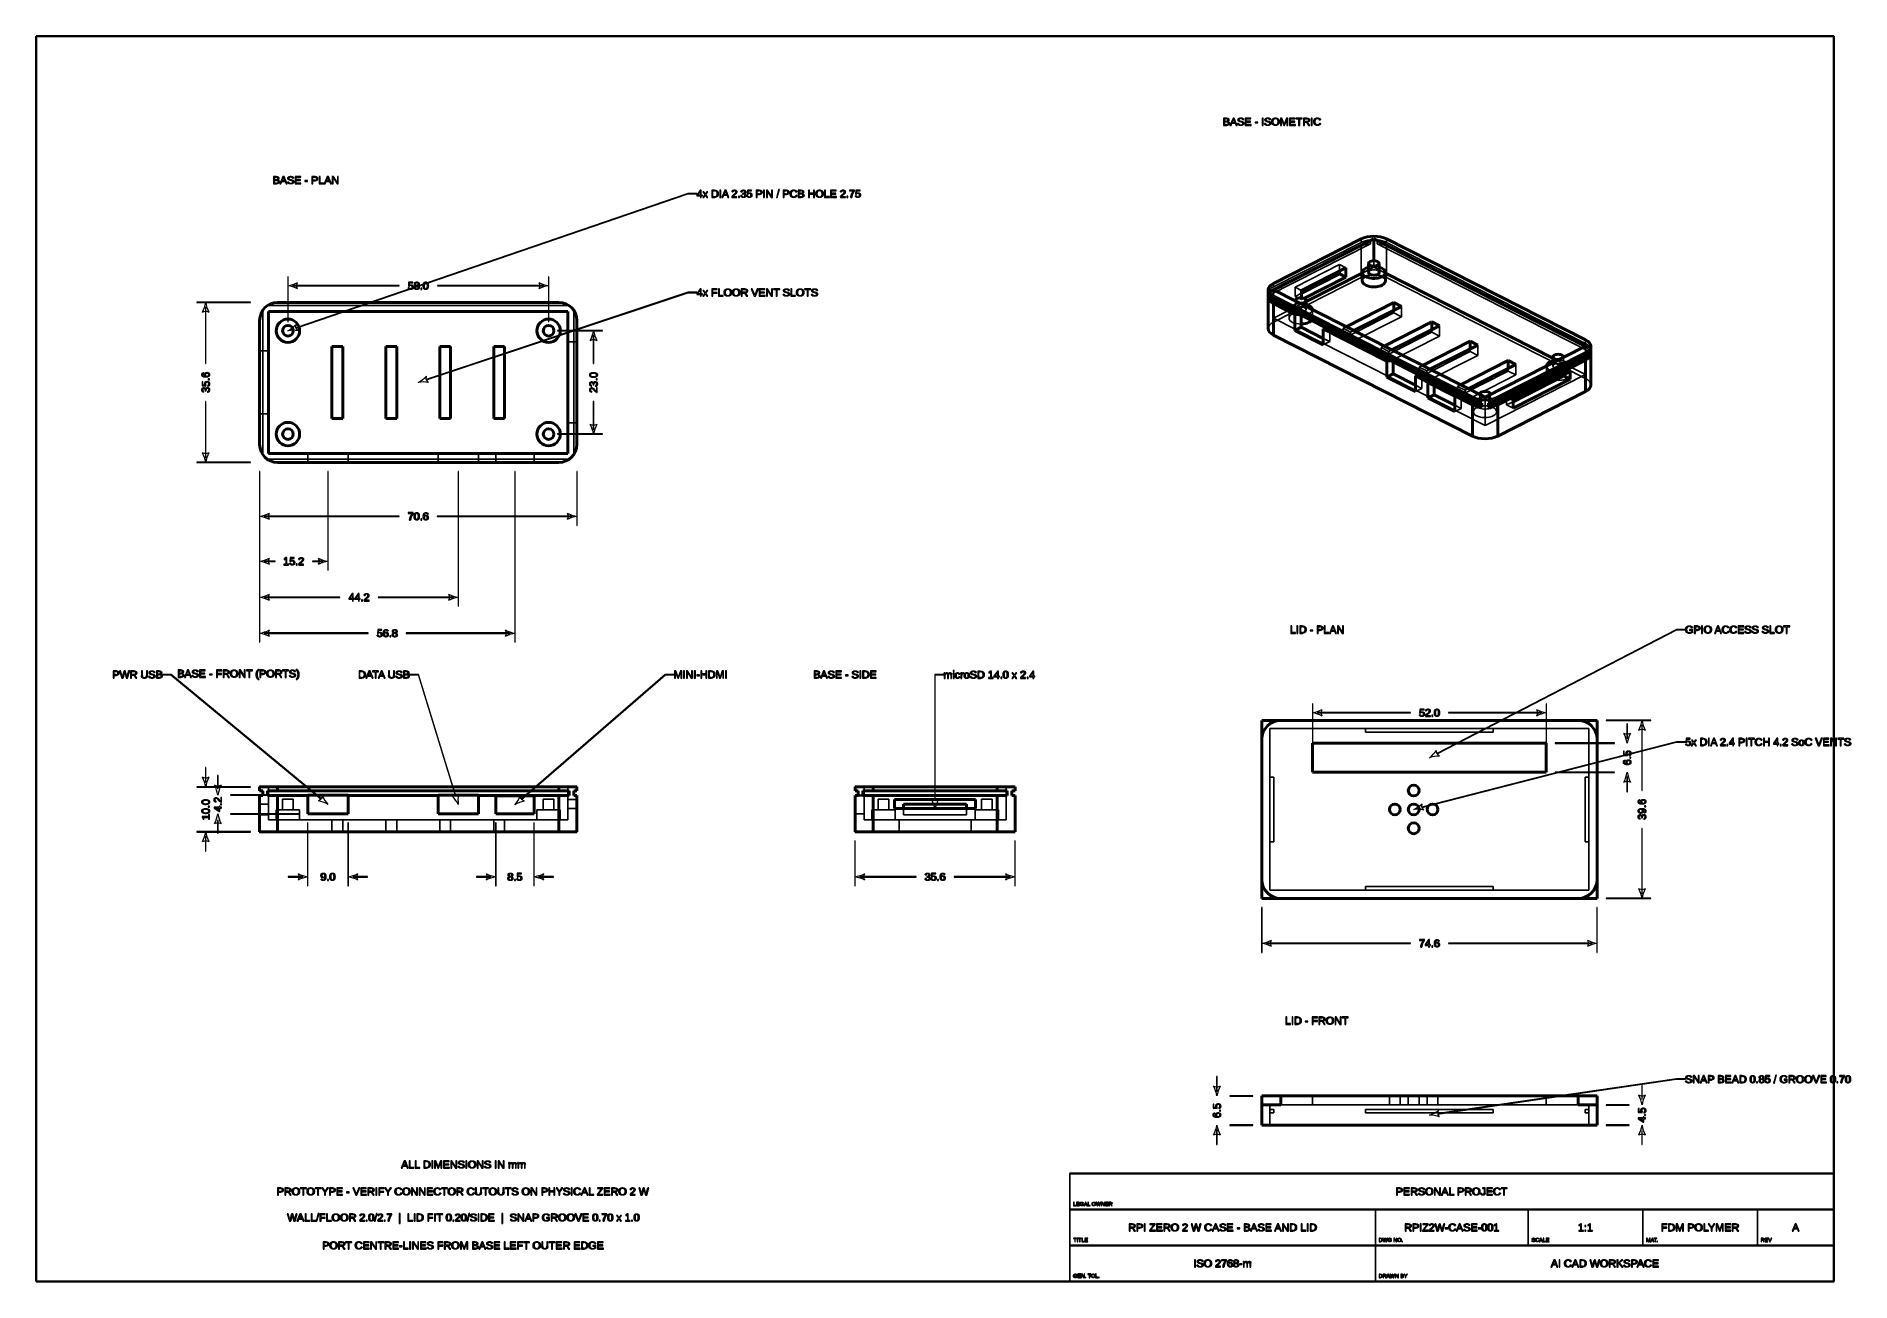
# Model space of a CAD drawing. Header units: millimetres. Extents: x 10 to 414, y 10 to 287.
import ezdxf

# ---------------------------------------------------------------- set-up
doc = ezdxf.new("R2010")
doc.units = ezdxf.units.MM
for name, color, linetype, lineweight in [('border', 7, 'Continuous', 35), ('dimensions', 7, 'Continuous', 13), ('hidden', 7, 'Continuous', 25), ('part', 7, 'Continuous', 50)]:
    doc.layers.add(name, color=color, linetype=linetype, lineweight=lineweight)

msp = doc.modelspace()

# ---------------------------------------------------------------- linework, layer by layer
at = {"layer": 'border'}
for p, q in [((10, 287), (10, 10)), ((410, 287), (10, 287)), ((410, 10), (410, 287)), ((10, 10), (410, 10))]:
    msp.add_line(p, q, dxfattribs=at)
at = {"layer": 'dimensions'}
for p, q in [((274.21, 268.82), (274.21, 267.17)), ((274.81, 268.82), (274.21, 268.82)), ((274.21, 267.17), (274.88, 267.17)), ((274.43, 268.65), (274.81, 268.65)), ((274.43, 268.12), (274.43, 268.65)), ((274.81, 268.12), (274.43, 268.12)), ((274.43, 267.95), (274.85, 267.95)), ((274.43, 267.35), (274.43, 267.95)), ((274.87, 267.35), (274.43, 267.35)), ((276.29, 268.82), (275.62, 267.17)), ((275.62, 267.17), (275.85, 267.17)), ((275.85, 267.17), (276.04, 267.66)), ((276.04, 267.66), (276.79, 267.66)), ((276.11, 267.83), (276.32, 268.37)), ((276.73, 267.83), (276.11, 267.83)), ((276.55, 268.82), (276.29, 268.82)), ((276.41, 268.62), (276.42, 268.66)), ((276.42, 268.66), (276.45, 268.56)), ((276.51, 268.38), (276.73, 267.83)), ((277.21, 267.17), (276.55, 268.82)), ((276.79, 267.66), (276.98, 267.17)), ((276.98, 267.17), (277.21, 267.17)), ((277.54, 267.61), (277.32, 267.57)), ((278.45, 268.43), (278.67, 268.47)), ((279.01, 268.82), (279.01, 267.17)), ((280.26, 268.82), (279.01, 268.82)), ((279.01, 267.17), (280.31, 267.17)), ((279.24, 268.64), (280.26, 268.64)), ((279.24, 268.11), (279.24, 268.64)), ((280.19, 268.11), (279.24, 268.11)), ((279.24, 267.93), (280.19, 267.93)), ((279.24, 267.36), (279.24, 267.93)), ((280.31, 267.36), (279.24, 267.36)), ((280.19, 267.93), (280.19, 268.11)), ((280.26, 268.64), (280.26, 268.82)), ((280.31, 267.17), (280.31, 267.36)), ((281.19, 267.91), (281.19, 267.72)), ((281.78, 267.91), (281.19, 267.91)), ((281.19, 267.72), (281.78, 267.72)), ((281.78, 267.72), (281.78, 267.91)), ((282.77, 268.82), (282.77, 267.17)), ((282.99, 268.82), (282.77, 268.82)), ((282.77, 267.17), (282.99, 267.17)), ((282.99, 267.17), (282.99, 268.82)), ((283.54, 267.61), (283.32, 267.57)), ((284.45, 268.43), (284.67, 268.47)), ((286.88, 268.82), (286.88, 267.17)), ((287.17, 268.82), (286.88, 268.82)), ((286.88, 267.17), (287.08, 267.17)), ((287.07, 268.63), (287.11, 268.5)), ((287.07, 268.5), (287.07, 268.63)), ((287.08, 268.28), (287.07, 268.5)), ((287.08, 267.17), (287.08, 268.28)), ((287.11, 268.5), (287.18, 268.3)), ((287.61, 267.68), (287.17, 268.82)), ((287.18, 268.3), (287.61, 267.17)), ((287.61, 267.17), (287.76, 267.17)), ((287.76, 267.17), (288.19, 268.3)), ((288.2, 268.82), (287.77, 267.68)), ((288.49, 268.82), (288.2, 268.82)), ((288.28, 268.28), (288.28, 267.17)), ((288.28, 267.17), (288.49, 267.17)), ((288.49, 267.17), (288.49, 268.82)), ((288.88, 268.82), (288.88, 267.17)), ((290.13, 268.82), (288.88, 268.82)), ((288.88, 267.17), (290.18, 267.17)), ((289.1, 268.64), (290.13, 268.64)), ((289.1, 268.11), (289.1, 268.64)), ((290.06, 268.11), (289.1, 268.11)), ((289.1, 267.93), (290.06, 267.93)), ((289.1, 267.36), (289.1, 267.93)), ((290.18, 267.36), (289.1, 267.36)), ((290.06, 267.93), (290.06, 268.11)), ((290.13, 268.64), (290.13, 268.82)), ((290.18, 267.17), (290.18, 267.36)), ((290.34, 268.82), (290.34, 268.64)), ((291.69, 268.82), (290.34, 268.82)), ((290.34, 268.64), (290.9, 268.64)), ((290.9, 268.64), (290.9, 267.17)), ((290.9, 267.17), (291.13, 267.17)), ((291.13, 268.64), (291.69, 268.64)), ((291.13, 267.17), (291.13, 268.64)), ((291.69, 268.64), (291.69, 268.82)), ((291.95, 268.82), (291.95, 267.17)), ((292.72, 268.82), (291.95, 268.82)), ((291.95, 267.17), (292.17, 267.17)), ((292.17, 268.65), (292.7, 268.65)), ((292.17, 268.04), (292.17, 268.65)), ((292.71, 268.04), (292.17, 268.04)), ((292.17, 267.86), (292.68, 267.86)), ((292.17, 267.17), (292.17, 267.86)), ((292.68, 267.86), (293.11, 267.17)), ((293.37, 267.17), (292.9, 267.89)), ((293.11, 267.17), (293.37, 267.17)), ((293.7, 268.82), (293.7, 267.17)), ((293.93, 268.82), (293.7, 268.82)), ((293.7, 267.17), (293.93, 267.17)), ((293.93, 267.17), (293.93, 268.82)), ((295.56, 268.37), (295.78, 268.44)), ((295.79, 267.59), (295.61, 267.68)), ((62.79, 255.82), (62.79, 254.17)), ((63.39, 255.82), (62.79, 255.82)), ((63.02, 255.65), (63.39, 255.65)), ((63.02, 255.12), (63.02, 255.65)), ((63.39, 255.12), (63.02, 255.12)), ((63.02, 254.95), (63.43, 254.95)), ((63.02, 254.35), (63.02, 254.95)), ((64.88, 255.82), (64.2, 254.17)), ((64.43, 254.17), (64.62, 254.66)), ((64.62, 254.66), (65.38, 254.66)), ((64.69, 254.83), (64.9, 255.37)), ((65.31, 254.83), (64.69, 254.83)), ((65.13, 255.82), (64.88, 255.82)), ((64.99, 255.62), (65, 255.66)), ((65, 255.66), (65.03, 255.56)), ((65.1, 255.38), (65.31, 254.83)), ((65.79, 254.17), (65.13, 255.82)), ((65.38, 254.66), (65.57, 254.17)), ((66.12, 254.61), (65.91, 254.57)), ((67.03, 255.43), (67.25, 255.47)), ((67.6, 255.82), (67.6, 254.17)), ((68.85, 255.82), (67.6, 255.82)), ((67.82, 255.64), (68.85, 255.64)), ((67.82, 255.11), (67.82, 255.64)), ((68.78, 255.11), (67.82, 255.11)), ((67.82, 254.93), (68.78, 254.93)), ((67.82, 254.36), (67.82, 254.93)), ((68.9, 254.36), (67.82, 254.36)), ((68.78, 254.93), (68.78, 255.11)), ((68.85, 255.64), (68.85, 255.82)), ((68.9, 254.17), (68.9, 254.36)), ((69.77, 254.91), (69.77, 254.72)), ((70.36, 254.91), (69.77, 254.91)), ((69.77, 254.72), (70.36, 254.72)), ((70.36, 254.72), (70.36, 254.91)), ((71.33, 255.82), (71.33, 254.17)), ((72.02, 255.82), (71.33, 255.82)), ((71.55, 255.65), (72, 255.65)), ((71.55, 254.99), (71.55, 255.65)), ((72.01, 254.99), (71.55, 254.99)), ((71.55, 254.82), (72.04, 254.82)), ((71.55, 254.17), (71.55, 254.82)), ((72.93, 255.82), (72.93, 254.17)), ((73.15, 255.82), (72.93, 255.82)), ((73.15, 254.36), (73.15, 255.82)), ((73.99, 254.36), (73.15, 254.36)), ((73.99, 254.17), (73.99, 254.36)), ((74.75, 255.82), (74.07, 254.17)), ((74.3, 254.17), (74.49, 254.66)), ((74.49, 254.66), (75.25, 254.66)), ((74.56, 254.83), (74.77, 255.37)), ((75.18, 254.83), (74.56, 254.83)), ((75, 255.82), (74.75, 255.82)), ((74.86, 255.62), (74.87, 255.66)), ((74.87, 255.66), (74.9, 255.56)), ((74.97, 255.38), (75.18, 254.83)), ((75.66, 254.17), (75, 255.82)), ((75.25, 254.66), (75.44, 254.17)), ((75.87, 255.82), (75.87, 254.17)), ((76.13, 255.82), (75.87, 255.82)), ((76.05, 255.58), (76.94, 254.17)), ((76.06, 255.47), (76.05, 255.58)), ((76.07, 255.27), (76.06, 255.47)), ((76.07, 254.17), (76.07, 255.27)), ((77.02, 254.41), (76.13, 255.82)), ((77, 255.82), (77, 254.74)), ((77.21, 255.82), (77, 255.82)), ((77.21, 254.17), (77.21, 255.82)), ((62.79, 254.17), (63.46, 254.17)), ((63.45, 254.35), (63.02, 254.35)), ((64.2, 254.17), (64.43, 254.17)), ((65.57, 254.17), (65.79, 254.17)), ((67.6, 254.17), (68.9, 254.17)), ((154.98, 252.05), (67.79, 222.17)), ((67.82, 222.07), (155.02, 251.95)), ((71.33, 254.17), (71.55, 254.17)), ((72.93, 254.17), (73.99, 254.17)), ((74.07, 254.17), (74.3, 254.17)), ((75.44, 254.17), (75.66, 254.17)), ((75.87, 254.17), (76.07, 254.17)), ((76.94, 254.17), (77.21, 254.17)), ((155.02, 251.95), (154.98, 252.05)), ((157, 252.05), (155, 252.05)), ((155, 252.05), (155, 251.95)), ((155, 251.95), (157, 251.95)), ((157.76, 252.79), (157, 251.68)), ((157, 251.95), (157, 252.05)), ((157, 251.68), (157, 251.52)), ((157, 251.52), (157.78, 251.52)), ((157.19, 251.68), (157.21, 251.71)), ((157.78, 251.68), (157.19, 251.68)), ((157.21, 251.71), (157.28, 251.79)), ((157.28, 251.79), (157.7, 252.42)), ((157.98, 252.79), (157.76, 252.79)), ((157.78, 252.56), (157.78, 251.68)), ((157.78, 251.52), (157.78, 251.14)), ((157.78, 251.14), (157.98, 251.14)), ((157.98, 251.68), (157.98, 252.79)), ((158.21, 251.68), (157.98, 251.68)), ((157.98, 251.52), (158.21, 251.52)), ((157.98, 251.14), (157.98, 251.52)), ((158.21, 251.52), (158.21, 251.68)), ((158.76, 251.79), (158.31, 251.14)), ((158.31, 251.14), (158.53, 251.14)), ((158.33, 252.41), (158.76, 251.79)), ((158.56, 252.41), (158.33, 252.41)), ((158.53, 251.14), (158.88, 251.66)), ((158.88, 251.92), (158.56, 252.41)), ((159.19, 252.41), (158.88, 251.92)), ((158.88, 251.66), (159.22, 251.14)), ((159, 251.8), (159.43, 252.41)), ((159.45, 251.14), (159, 251.8)), ((159.43, 252.41), (159.19, 252.41)), ((159.22, 251.14), (159.45, 251.14)), ((160.34, 252.79), (160.34, 251.14)), ((160.89, 252.79), (160.34, 252.79)), ((160.34, 251.14), (160.96, 251.14)), ((160.57, 252.61), (160.88, 252.61)), ((160.57, 251.32), (160.57, 252.61)), ((160.94, 251.32), (160.57, 251.32)), ((162.1, 252.79), (162.1, 251.14)), ((162.33, 252.79), (162.1, 252.79)), ((162.1, 251.14), (162.33, 251.14)), ((162.33, 251.14), (162.33, 252.79)), ((163.23, 252.79), (162.55, 251.14)), ((162.55, 251.14), (162.78, 251.14)), ((162.78, 251.14), (162.97, 251.63)), ((162.97, 251.63), (163.73, 251.63)), ((163.04, 251.8), (163.25, 252.34)), ((163.66, 251.8), (163.04, 251.8)), ((163.48, 252.79), (163.23, 252.79)), ((163.34, 252.59), (163.35, 252.62)), ((163.35, 252.62), (163.38, 252.53)), ((163.45, 252.34), (163.66, 251.8)), ((164.14, 251.14), (163.48, 252.79)), ((163.73, 251.63), (163.91, 251.14)), ((163.91, 251.14), (164.14, 251.14)), ((164.8, 251.29), (164.8, 251.14)), ((164.8, 251.14), (165.9, 251.14)), ((164.81, 252.39), (165.03, 252.37)), ((165.9, 251.32), (165.03, 251.32)), ((165.9, 251.14), (165.9, 251.32)), ((166.24, 251.4), (166.24, 251.14)), ((166.46, 251.4), (166.24, 251.4)), ((166.24, 251.14), (166.46, 251.14)), ((166.46, 251.14), (166.46, 251.4)), ((166.99, 251.59), (166.77, 251.57)), ((166.8, 252.39), (167.01, 252.37)), ((167.17, 252.07), (167.17, 251.89)), ((167.29, 252.07), (167.17, 252.07)), ((167.17, 251.89), (167.29, 251.89)), ((167.52, 251.98), (167.52, 251.99)), ((168.33, 251.54), (168.11, 251.51)), ((168.22, 252.79), (168.16, 251.91)), ((168.16, 251.91), (168.37, 251.91)), ((169.16, 252.79), (168.22, 252.79)), ((168.38, 252.09), (168.41, 252.61)), ((168.41, 252.61), (169.16, 252.61)), ((169.16, 252.61), (169.16, 252.79)), ((170.22, 252.79), (170.22, 251.14)), ((170.91, 252.79), (170.22, 252.79)), ((170.22, 251.14), (170.44, 251.14)), ((170.44, 252.61), (170.88, 252.61)), ((170.44, 251.96), (170.44, 252.61)), ((170.89, 251.96), (170.44, 251.96)), ((170.44, 251.79), (170.93, 251.79)), ((170.44, 251.14), (170.44, 251.79)), ((171.84, 252.79), (171.84, 251.14)), ((172.07, 252.79), (171.84, 252.79)), ((171.84, 251.14), (172.07, 251.14)), ((172.07, 251.14), (172.07, 252.79)), ((172.48, 252.79), (172.48, 251.14)), ((172.74, 252.79), (172.48, 252.79)), ((172.48, 251.14), (172.68, 251.14)), ((172.67, 252.55), (173.56, 251.14)), ((172.68, 252.43), (172.67, 252.55)), ((172.68, 252.24), (172.68, 252.43)), ((172.68, 251.14), (172.68, 252.24)), ((173.64, 251.38), (172.74, 252.79)), ((173.56, 251.14), (173.82, 251.14)), ((173.62, 252.79), (173.62, 251.71)), ((173.82, 252.79), (173.62, 252.79)), ((173.82, 251.14), (173.82, 252.79)), ((175.17, 252.88), (174.69, 251.12)), ((174.69, 251.12), (174.88, 251.12)), ((174.88, 251.12), (175.35, 252.88)), ((175.35, 252.88), (175.17, 252.88)), ((176.22, 252.79), (176.22, 251.14)), ((176.91, 252.79), (176.22, 252.79)), ((176.22, 251.14), (176.44, 251.14)), ((176.44, 252.61), (176.89, 252.61)), ((176.44, 251.96), (176.44, 252.61)), ((176.89, 251.96), (176.44, 251.96)), ((176.44, 251.79), (176.93, 251.79)), ((176.44, 251.14), (176.44, 251.79)), ((179.04, 252.34), (179.25, 252.41)), ((179.26, 251.55), (179.08, 251.65)), ((179.55, 252.79), (179.55, 251.14)), ((180.15, 252.79), (179.55, 252.79)), ((179.55, 251.14), (180.22, 251.14)), ((179.78, 252.61), (180.15, 252.61)), ((179.78, 252.09), (179.78, 252.61)), ((180.15, 252.09), (179.78, 252.09)), ((179.78, 251.92), (180.19, 251.92)), ((179.78, 251.32), (179.78, 251.92)), ((180.21, 251.32), (179.78, 251.32)), ((181.82, 252.79), (181.82, 251.14)), ((182.04, 252.79), (181.82, 252.79)), ((181.82, 251.14), (182.04, 251.14)), ((182.04, 252.09), (182.04, 252.79)), ((182.94, 252.09), (182.04, 252.09)), ((182.04, 251.91), (182.94, 251.91)), ((182.04, 251.14), (182.04, 251.91)), ((182.94, 252.79), (182.94, 252.09)), ((183.16, 252.79), (182.94, 252.79)), ((182.94, 251.91), (182.94, 251.14)), ((182.94, 251.14), (183.16, 251.14)), ((183.16, 251.14), (183.16, 252.79)), ((185.42, 252.79), (185.42, 251.14)), ((185.64, 252.79), (185.42, 252.79)), ((185.42, 251.14), (186.48, 251.14)), ((185.64, 251.33), (185.64, 252.79)), ((186.48, 251.33), (185.64, 251.33)), ((186.48, 251.14), (186.48, 251.33)), ((186.75, 252.79), (186.75, 251.14)), ((188.01, 252.79), (186.75, 252.79)), ((186.75, 251.14), (188.05, 251.14)), ((186.98, 252.61), (188.01, 252.61)), ((186.98, 252.08), (186.98, 252.61)), ((187.94, 252.08), (186.98, 252.08)), ((186.98, 251.9), (187.94, 251.9)), ((186.98, 251.33), (186.98, 251.9)), ((188.05, 251.33), (186.98, 251.33)), ((187.94, 251.9), (187.94, 252.08)), ((188.01, 252.61), (188.01, 252.79)), ((188.05, 251.14), (188.05, 251.33)), ((188.95, 252.39), (189.17, 252.37)), ((188.95, 251.29), (188.95, 251.14)), ((188.95, 251.14), (190.04, 251.14)), ((190.04, 251.32), (189.18, 251.32)), ((190.04, 251.14), (190.04, 251.32)), ((190.38, 251.4), (190.38, 251.14)), ((190.61, 251.4), (190.38, 251.4)), ((190.38, 251.14), (190.61, 251.14)), ((190.61, 251.14), (190.61, 251.4)), ((190.95, 252.79), (190.95, 252.61)), ((192.04, 252.79), (190.95, 252.79)), ((190.95, 252.61), (191.84, 252.61)), ((191.25, 251.14), (191.47, 251.14)), ((192.04, 252.62), (192.04, 252.79)), ((192.47, 251.54), (192.26, 251.51)), ((192.36, 252.79), (192.31, 251.91)), ((192.31, 251.91), (192.51, 251.91)), ((193.3, 252.79), (192.36, 252.79)), ((192.52, 252.09), (192.55, 252.61)), ((192.55, 252.61), (193.3, 252.61)), ((193.3, 252.61), (193.3, 252.79)), ((66.05, 233.5), (65.95, 233.5)), ((65.95, 233.5), (65.95, 223.5)), ((66.05, 223.5), (66.05, 233.5)), ((67.08, 231.55), (67.08, 231.45)), ((90.76, 231.55), (67.08, 231.55)), ((67.08, 231.45), (90.76, 231.45)), ((67.89, 231.5), (68.16, 232.22)), ((68.16, 230.78), (67.89, 231.5)), ((90.76, 231.45), (90.76, 231.55)), ((92.97, 231.07), (92.76, 231.04)), ((92.86, 232.32), (92.81, 231.44)), ((92.81, 231.44), (93.01, 231.44)), ((93.8, 232.32), (92.86, 232.32)), ((93.02, 231.62), (93.05, 232.15)), ((93.05, 232.15), (93.8, 232.15)), ((93.8, 232.15), (93.8, 232.32)), ((94.43, 231.54), (94.43, 231.54)), ((94.89, 231.54), (94.89, 231.54)), ((95.55, 230.93), (95.55, 230.67)), ((95.78, 230.93), (95.55, 230.93)), ((95.55, 230.67), (95.78, 230.67)), ((95.78, 230.67), (95.78, 230.93)), ((99.24, 231.55), (99.24, 231.45)), ((122.92, 231.55), (99.24, 231.55)), ((99.24, 231.45), (122.92, 231.45)), ((121.84, 232.22), (122.11, 231.5)), ((122.11, 231.5), (121.84, 230.78)), ((122.92, 231.45), (122.92, 231.55)), ((124.05, 233.5), (123.95, 233.5)), ((123.95, 233.5), (123.95, 223.5)), ((124.05, 223.5), (124.05, 233.5)), ((157.76, 230.82), (157, 229.71)), ((157.28, 229.82), (157.7, 230.45)), ((157.98, 230.82), (157.76, 230.82)), ((157.78, 230.59), (157.78, 229.71)), ((157.98, 229.71), (157.98, 230.82)), ((158.33, 230.44), (158.76, 229.83)), ((158.56, 230.44), (158.33, 230.44)), ((158.88, 229.95), (158.56, 230.44)), ((159.19, 230.44), (158.88, 229.95)), ((159, 229.83), (159.43, 230.44)), ((159.43, 230.44), (159.19, 230.44)), ((160.34, 230.82), (160.34, 229.17)), ((161.52, 230.82), (160.34, 230.82)), ((160.57, 230.64), (161.52, 230.64)), ((160.57, 230.03), (160.57, 230.64)), ((161.52, 230.64), (161.52, 230.82)), ((161.81, 230.82), (161.81, 229.17)), ((162.03, 230.82), (161.81, 230.82)), ((162.03, 229.36), (162.03, 230.82)), ((166.88, 230.82), (166.88, 229.17)), ((167.65, 230.82), (166.88, 230.82)), ((167.1, 230.65), (167.63, 230.65)), ((167.1, 230.04), (167.1, 230.65)), ((169.09, 230.82), (169.77, 229.17)), ((169.33, 230.82), (169.09, 230.82)), ((169.78, 229.66), (169.33, 230.82)), ((170.44, 230.82), (169.98, 229.66)), ((170, 229.17), (170.67, 230.82)), ((170.67, 230.82), (170.44, 230.82)), ((170.88, 230.82), (170.88, 229.17)), ((172.13, 230.82), (170.88, 230.82)), ((171.1, 230.64), (172.13, 230.64)), ((171.1, 230.11), (171.1, 230.64)), ((172.13, 230.64), (172.13, 230.82)), ((172.48, 230.82), (172.48, 229.17)), ((172.74, 230.82), (172.48, 230.82)), ((172.67, 230.58), (173.55, 229.17)), ((172.67, 230.47), (172.67, 230.58)), ((172.68, 230.27), (172.67, 230.47)), ((172.68, 229.17), (172.68, 230.27)), ((173.63, 229.41), (172.74, 230.82)), ((173.62, 230.82), (173.62, 229.74)), ((173.82, 230.82), (173.62, 230.82)), ((173.82, 229.17), (173.82, 230.82)), ((174.07, 230.82), (174.07, 230.64)), ((175.43, 230.82), (174.07, 230.82)), ((174.07, 230.64), (174.64, 230.64)), ((174.64, 230.64), (174.64, 229.17)), ((174.86, 230.64), (175.43, 230.64)), ((174.86, 229.17), (174.86, 230.64)), ((175.43, 230.64), (175.43, 230.82)), ((177.34, 230.43), (177.56, 230.47)), ((177.9, 230.82), (177.9, 229.17)), ((178.13, 230.82), (177.9, 230.82)), ((178.13, 229.36), (178.13, 230.82)), ((180.96, 230.82), (180.96, 230.64)), ((182.32, 230.82), (180.96, 230.82)), ((180.96, 230.64), (181.53, 230.64)), ((181.53, 230.64), (181.53, 229.17)), ((181.75, 230.64), (182.32, 230.64)), ((181.75, 229.17), (181.75, 230.64)), ((182.32, 230.64), (182.32, 230.82)), ((183.61, 230.43), (183.83, 230.47)), ((57.7, 227.85), (45.7, 227.85)), ((45.7, 227.85), (45.7, 227.75)), ((45.7, 227.75), (57.7, 227.75)), ((47.75, 226.72), (47.65, 226.72)), ((47.65, 226.72), (47.65, 214.24)), ((47.75, 214.24), (47.75, 226.72)), ((57.7, 227.75), (57.7, 227.85)), ((154.98, 230.05), (96.79, 210.65)), ((96.83, 210.56), (155.02, 229.95)), ((155.02, 229.95), (154.98, 230.05)), ((157, 230.05), (155, 230.05)), ((155, 230.05), (155, 229.95)), ((155, 229.95), (157, 229.95)), ((157, 229.95), (157, 230.05)), ((157, 229.71), (157, 229.55)), ((157, 229.55), (157.78, 229.55)), ((157.19, 229.71), (157.21, 229.74)), ((157.78, 229.71), (157.19, 229.71)), ((157.21, 229.74), (157.28, 229.82)), ((157.78, 229.55), (157.78, 229.17)), ((157.78, 229.17), (157.98, 229.17)), ((158.21, 229.71), (157.98, 229.71)), ((157.98, 229.55), (158.21, 229.55)), ((157.98, 229.17), (157.98, 229.55)), ((158.21, 229.55), (158.21, 229.71)), ((158.76, 229.83), (158.31, 229.17)), ((158.31, 229.17), (158.53, 229.17)), ((158.53, 229.17), (158.88, 229.69)), ((158.88, 229.69), (159.22, 229.17)), ((159.45, 229.17), (159, 229.83)), ((159.22, 229.17), (159.45, 229.17)), ((160.34, 229.17), (160.57, 229.17)), ((161.49, 230.03), (160.57, 230.03)), ((160.57, 229.84), (161.49, 229.84)), ((160.57, 229.17), (160.57, 229.84)), ((161.49, 229.84), (161.49, 230.03)), ((161.81, 229.17), (162.87, 229.17)), ((162.87, 229.36), (162.03, 229.36)), ((162.87, 229.17), (162.87, 229.36)), ((166.88, 229.17), (167.1, 229.17)), ((167.64, 230.04), (167.1, 230.04)), ((167.1, 229.86), (167.62, 229.86)), ((167.1, 229.17), (167.1, 229.86)), ((167.62, 229.86), (168.04, 229.17)), ((168.3, 229.17), (167.83, 229.89)), ((168.04, 229.17), (168.3, 229.17)), ((169.77, 229.17), (170, 229.17)), ((169.88, 229.37), (169.78, 229.66)), ((169.98, 229.66), (169.88, 229.37)), ((170.88, 229.17), (172.18, 229.17)), ((172.06, 230.11), (171.1, 230.11)), ((171.1, 229.93), (172.06, 229.93)), ((171.1, 229.36), (171.1, 229.93)), ((172.18, 229.36), (171.1, 229.36)), ((172.06, 229.93), (172.06, 230.11)), ((172.18, 229.17), (172.18, 229.36)), ((172.48, 229.17), (172.68, 229.17)), ((173.55, 229.17), (173.82, 229.17)), ((174.64, 229.17), (174.86, 229.17)), ((176.43, 229.61), (176.21, 229.57)), ((177.9, 229.17), (178.96, 229.17)), ((178.96, 229.36), (178.13, 229.36)), ((178.96, 229.17), (178.96, 229.36)), ((181.53, 229.17), (181.75, 229.17)), ((182.7, 229.61), (182.48, 229.57)), ((46.98, 225.64), (47.7, 225.91)), ((47.7, 225.91), (48.42, 225.64)), ((65.95, 223.5), (66.05, 223.5)), ((67.79, 222.17), (67.81, 222.88)), ((68.28, 221.52), (67.82, 222.07)), ((123.95, 223.5), (124.05, 223.5)), ((126, 221.55), (126, 221.45)), ((136, 221.55), (126, 221.55)), ((126, 221.45), (136, 221.45)), ((133.28, 219.34), (134, 219.61)), ((134.05, 220.42), (133.95, 220.42)), ((133.95, 220.42), (133.95, 214.23)), ((134, 219.61), (134.72, 219.34)), ((134.05, 214.23), (134.05, 220.42)), ((136, 221.45), (136, 221.55)), ((47.65, 214.24), (47.75, 214.24)), ((133.95, 214.23), (134.05, 214.23)), ((46.88, 210.14), (46.88, 209.21)), ((47.05, 210.14), (46.88, 210.14)), ((47.05, 209.4), (47.05, 210.14)), ((47.22, 211.99), (47.19, 212.19)), ((48.27, 210.79), (48.27, 210.56)), ((48.53, 210.79), (48.27, 210.79)), ((48.27, 210.56), (48.53, 210.56)), ((48.53, 210.56), (48.53, 210.79)), ((96.79, 210.65), (96.82, 211.37)), ((97.28, 210), (96.83, 210.56)), ((134.57, 210.77), (134.57, 210.54)), ((134.83, 210.77), (134.57, 210.77)), ((134.57, 210.54), (134.83, 210.54)), ((134.83, 210.54), (134.83, 210.77)), ((46.88, 209.21), (47.76, 209.15)), ((47.58, 209.37), (47.05, 209.4)), ((47.28, 207.79), (47.3, 208)), ((47.59, 208.27), (47.59, 208.16)), ((47.59, 208.16), (47.78, 208.16)), ((47.68, 208.51), (47.68, 208.51)), ((47.76, 209.15), (47.76, 209.36)), ((47.78, 208.16), (47.78, 208.28)), ((48.08, 207.98), (48.1, 207.76)), ((48.13, 209.32), (48.16, 209.1)), ((133.58, 209.11), (133.6, 209.32)), ((133.58, 207.78), (133.6, 208)), ((133.89, 209.59), (133.89, 209.47)), ((133.89, 209.47), (134.08, 209.47)), ((133.98, 209.82), (133.98, 209.82)), ((134.08, 209.47), (134.08, 209.59)), ((134.38, 209.3), (134.4, 209.08)), ((134.65, 208.87), (134.65, 208)), ((134.83, 208.87), (134.65, 208.87)), ((134.68, 207.77), (134.83, 207.77)), ((134.83, 207.77), (134.83, 208.87)), ((47.75, 205.76), (47.65, 205.76)), ((47.65, 205.76), (47.65, 193.28)), ((47.75, 193.28), (47.75, 205.76)), ((134.05, 205.77), (133.95, 205.77)), ((133.95, 205.77), (133.95, 199.58)), ((134.05, 199.58), (134.05, 205.77)), ((126, 198.55), (126, 198.45)), ((136, 198.55), (126, 198.55)), ((126, 198.45), (136, 198.45)), ((134, 200.39), (133.28, 200.66)), ((133.95, 199.58), (134.05, 199.58)), ((134.72, 200.66), (134, 200.39)), ((136, 198.45), (136, 198.55)), ((47.7, 194.09), (46.98, 194.36)), ((48.42, 194.36), (47.7, 194.09)), ((57.7, 192.25), (45.7, 192.25)), ((45.7, 192.25), (45.7, 192.15)), ((45.7, 192.15), (57.7, 192.15)), ((47.65, 193.28), (47.75, 193.28)), ((57.7, 192.15), (57.7, 192.25)), ((59.75, 190.2), (59.65, 190.2)), ((59.65, 190.2), (59.65, 178.2)), ((59.75, 190.2), (59.65, 190.2)), ((59.65, 190.2), (59.65, 168.2)), ((59.75, 190.2), (59.65, 190.2)), ((59.65, 190.2), (59.65, 160.2)), ((59.75, 190.2), (59.65, 190.2)), ((59.65, 190.2), (59.65, 152.2)), ((59.75, 178.2), (59.75, 190.2)), ((59.75, 168.2), (59.75, 190.2)), ((59.75, 160.2), (59.75, 190.2)), ((59.75, 152.2), (59.75, 190.2)), ((74.95, 190.2), (74.85, 190.2)), ((74.85, 190.2), (74.85, 168.2)), ((74.95, 168.2), (74.95, 190.2)), ((103.95, 190.2), (103.85, 190.2)), ((103.85, 190.2), (103.85, 160.2)), ((103.95, 160.2), (103.95, 190.2)), ((116.55, 190.2), (116.45, 190.2)), ((116.45, 190.2), (116.45, 152.2)), ((116.55, 152.2), (116.55, 190.2)), ((130.35, 190.2), (130.25, 190.2)), ((130.25, 190.2), (130.25, 178.2)), ((130.35, 178.2), (130.35, 190.2)), ((59.65, 178.2), (59.75, 178.2)), ((60.78, 180.25), (60.78, 180.15)), ((90.78, 180.25), (60.78, 180.25)), ((60.78, 180.15), (90.78, 180.15)), ((61.59, 180.2), (61.86, 180.92)), ((61.86, 179.48), (61.59, 180.2)), ((90.78, 180.15), (90.78, 180.25)), ((92.78, 181.02), (92.78, 180.85)), ((93.87, 181.02), (92.78, 181.02)), ((92.78, 180.85), (93.67, 180.85)), ((93.08, 179.37), (93.3, 179.37)), ((93.87, 180.85), (93.87, 181.02)), ((95.54, 179.63), (95.54, 179.37)), ((95.77, 179.63), (95.54, 179.63)), ((95.54, 179.37), (95.77, 179.37)), ((95.77, 179.37), (95.77, 179.63)), ((96.97, 180.68), (97.18, 180.71)), ((99.22, 180.25), (99.22, 180.15)), ((129.22, 180.25), (99.22, 180.25)), ((99.22, 180.15), (129.22, 180.15)), ((128.14, 180.92), (128.41, 180.2)), ((128.41, 180.2), (128.14, 179.48)), ((129.22, 180.15), (129.22, 180.25)), ((130.25, 178.2), (130.35, 178.2)), ((60.78, 170.25), (60.78, 170.15)), ((63.12, 170.25), (60.78, 170.25)), ((60.78, 170.15), (63.12, 170.15)), ((61.59, 170.2), (61.86, 170.92)), ((61.86, 169.48), (61.59, 170.2)), ((63.12, 170.15), (63.12, 170.25)), ((65.55, 171.02), (65.16, 170.76)), ((65.16, 170.56), (65.54, 170.82)), ((65.16, 170.76), (65.16, 170.56)), ((65.54, 170.82), (65.54, 169.55)), ((65.75, 171.02), (65.55, 171.02)), ((65.75, 169.55), (65.75, 171.02)), ((66.58, 169.77), (66.36, 169.74)), ((66.47, 171.02), (66.41, 170.14)), ((66.41, 170.14), (66.62, 170.14)), ((67.41, 171.02), (66.47, 171.02)), ((66.63, 170.32), (66.66, 170.85)), ((66.66, 170.85), (67.41, 170.85)), ((67.41, 170.85), (67.41, 171.02)), ((67.82, 169.63), (67.82, 169.37)), ((68.05, 169.63), (67.82, 169.63)), ((68.05, 169.37), (68.05, 169.63)), ((68.4, 170.62), (68.62, 170.6)), ((71.48, 170.25), (71.48, 170.15)), ((73.82, 170.25), (71.48, 170.25)), ((71.48, 170.15), (73.82, 170.15)), ((72.74, 170.92), (73.01, 170.2)), ((73.01, 170.2), (72.74, 169.48)), ((73.82, 170.15), (73.82, 170.25)), ((59.65, 168.2), (59.75, 168.2)), ((65.12, 169.55), (65.12, 169.37)), ((65.54, 169.55), (65.12, 169.55)), ((65.12, 169.37), (66.15, 169.37)), ((66.15, 169.55), (65.75, 169.55)), ((66.15, 169.37), (66.15, 169.55)), ((67.82, 169.37), (68.05, 169.37)), ((68.39, 169.52), (68.39, 169.37)), ((68.39, 169.37), (69.48, 169.37)), ((69.48, 169.55), (68.62, 169.55)), ((69.48, 169.37), (69.48, 169.55)), ((74.85, 168.2), (74.95, 168.2)), ((60.78, 162.25), (60.78, 162.15)), ((77.55, 162.25), (60.78, 162.25)), ((60.78, 162.15), (77.55, 162.15)), ((61.59, 162.2), (61.86, 162.92)), ((61.86, 161.48), (61.59, 162.2)), ((77.55, 162.15), (77.55, 162.25)), ((80.31, 163.01), (79.55, 161.9)), ((79.55, 161.9), (79.55, 161.74)), ((79.55, 161.74), (80.33, 161.74)), ((79.75, 161.9), (79.77, 161.93)), ((80.33, 161.9), (79.75, 161.9)), ((79.77, 161.93), (79.83, 162.01)), ((79.83, 162.01), (80.25, 162.64)), ((80.53, 163.01), (80.31, 163.01)), ((80.33, 162.78), (80.33, 161.9)), ((80.33, 161.74), (80.33, 161.36)), ((80.53, 161.9), (80.53, 163.01)), ((80.76, 161.9), (80.53, 161.9)), ((80.53, 161.74), (80.76, 161.74)), ((80.53, 161.36), (80.53, 161.74)), ((80.76, 161.74), (80.76, 161.9)), ((81.64, 163.01), (80.89, 161.9)), ((80.89, 161.9), (80.89, 161.74)), ((80.89, 161.74), (81.67, 161.74)), ((81.08, 161.9), (81.1, 161.93)), ((81.67, 161.9), (81.08, 161.9)), ((81.1, 161.93), (81.16, 162.01)), ((81.16, 162.01), (81.59, 162.64)), ((81.86, 163.01), (81.64, 163.01)), ((81.67, 162.78), (81.67, 161.9)), ((81.67, 161.74), (81.67, 161.36)), ((81.86, 161.9), (81.86, 163.01)), ((82.1, 161.9), (81.86, 161.9)), ((81.86, 161.74), (82.1, 161.74)), ((81.86, 161.36), (81.86, 161.74)), ((82.1, 161.74), (82.1, 161.9)), ((82.39, 161.62), (82.39, 161.36)), ((82.61, 161.62), (82.39, 161.62)), ((82.61, 161.36), (82.61, 161.62)), ((82.95, 161.51), (82.95, 161.36)), ((82.96, 162.61), (83.18, 162.59)), ((84.05, 161.54), (83.19, 161.54)), ((84.05, 161.36), (84.05, 161.54)), ((86.05, 162.25), (86.05, 162.15)), ((102.82, 162.25), (86.05, 162.25)), ((86.05, 162.15), (102.82, 162.15)), ((101.74, 162.92), (102.01, 162.2)), ((102.01, 162.2), (101.74, 161.48)), ((102.82, 162.15), (102.82, 162.25)), ((59.65, 160.2), (59.75, 160.2)), ((80.33, 161.36), (80.53, 161.36)), ((81.67, 161.36), (81.86, 161.36)), ((82.39, 161.36), (82.61, 161.36)), ((82.95, 161.36), (84.05, 161.36)), ((103.85, 160.2), (103.95, 160.2)), ((60.78, 154.25), (60.78, 154.15)), ((83.86, 154.25), (60.78, 154.25)), ((60.78, 154.15), (83.86, 154.15)), ((61.59, 154.2), (61.86, 154.92)), ((61.86, 153.48), (61.59, 154.2)), ((83.86, 154.15), (83.86, 154.25)), ((86.08, 153.77), (85.86, 153.74)), ((85.97, 155.02), (85.91, 154.14)), ((85.91, 154.14), (86.12, 154.14)), ((86.91, 155.02), (85.97, 155.02)), ((86.13, 154.32), (86.16, 154.85)), ((86.16, 154.85), (86.91, 154.85)), ((86.91, 154.85), (86.91, 155.02)), ((88.09, 154.68), (88.29, 154.71)), ((88.66, 153.63), (88.66, 153.37)), ((88.89, 153.63), (88.66, 153.63)), ((88.89, 153.37), (88.89, 153.63)), ((89.54, 154.24), (89.54, 154.24)), ((90, 154.24), (90, 154.24)), ((92.34, 154.25), (92.34, 154.15)), ((115.42, 154.25), (92.34, 154.25)), ((92.34, 154.15), (115.42, 154.15)), ((114.34, 154.92), (114.61, 154.2)), ((114.61, 154.2), (114.34, 153.48)), ((115.42, 154.15), (115.42, 154.25)), ((289.13, 155.83), (289.13, 154.17)), ((289.35, 155.83), (289.13, 155.83)), ((289.13, 154.17), (290.19, 154.17)), ((289.35, 154.36), (289.35, 155.83)), ((290.19, 154.36), (289.35, 154.36)), ((290.19, 154.17), (290.19, 154.36)), ((290.49, 155.83), (290.49, 154.17)), ((290.71, 155.83), (290.49, 155.83)), ((290.49, 154.17), (290.71, 154.17)), ((290.71, 154.17), (290.71, 155.83)), ((291.13, 155.83), (291.13, 154.17)), ((291.68, 155.83), (291.13, 155.83)), ((291.13, 154.17), (291.75, 154.17)), ((291.35, 155.65), (291.67, 155.65)), ((291.35, 154.35), (291.35, 155.65)), ((291.72, 154.35), (291.35, 154.35)), ((293.44, 154.91), (293.44, 154.72)), ((294.02, 154.91), (293.44, 154.91)), ((293.44, 154.72), (294.02, 154.72)), ((294.02, 154.72), (294.02, 154.91)), ((295, 155.83), (295, 154.17)), ((295.69, 155.83), (295, 155.83)), ((295, 154.17), (295.22, 154.17)), ((295.22, 155.65), (295.66, 155.65)), ((295.22, 154.99), (295.22, 155.65)), ((295.67, 154.99), (295.22, 154.99)), ((295.22, 154.82), (295.7, 154.82)), ((295.22, 154.17), (295.22, 154.82)), ((296.6, 155.83), (296.6, 154.17)), ((296.82, 155.83), (296.6, 155.83)), ((296.6, 154.17), (297.65, 154.17)), ((296.82, 154.36), (296.82, 155.83)), ((297.65, 154.36), (296.82, 154.36)), ((297.65, 154.17), (297.65, 154.36)), ((298.41, 155.83), (297.74, 154.17)), ((297.74, 154.17), (297.97, 154.17)), ((297.97, 154.17), (298.16, 154.66)), ((298.16, 154.66), (298.91, 154.66)), ((298.23, 154.83), (298.44, 155.37)), ((298.85, 154.83), (298.23, 154.83)), ((298.67, 155.83), (298.41, 155.83)), ((298.53, 155.62), (298.54, 155.66)), ((298.54, 155.66), (298.57, 155.56)), ((298.63, 155.38), (298.85, 154.83)), ((299.33, 154.17), (298.67, 155.83)), ((298.91, 154.66), (299.1, 154.17)), ((299.1, 154.17), (299.33, 154.17)), ((299.53, 155.83), (299.53, 154.17)), ((299.79, 155.83), (299.53, 155.83)), ((299.53, 154.17), (299.73, 154.17)), ((299.72, 155.58), (300.6, 154.17)), ((299.72, 155.47), (299.72, 155.58)), ((299.73, 155.27), (299.72, 155.47)), ((299.73, 154.17), (299.73, 155.27)), ((300.68, 154.41), (299.79, 155.83)), ((300.6, 154.17), (300.87, 154.17)), ((300.67, 155.83), (300.67, 154.74)), ((300.87, 155.83), (300.67, 155.83)), ((300.87, 154.17), (300.87, 155.83)), ((374.98, 155.04), (321.67, 127.42)), ((321.72, 127.33), (375.02, 154.96)), ((375.02, 154.96), (374.98, 155.04)), ((377, 155.05), (375, 155.05)), ((375, 155.05), (375, 154.95)), ((375, 154.95), (377, 154.95)), ((377, 154.95), (377, 155.05)), ((377.87, 155), (377.87, 154.81)), ((378.57, 155), (377.87, 155)), ((377.87, 154.81), (378.36, 154.81)), ((378.32, 155.4), (378.53, 155.46)), ((378.36, 154.81), (378.36, 154.51)), ((378.57, 154.43), (378.57, 155)), ((378.94, 155.82), (378.94, 154.17)), ((379.64, 155.82), (378.94, 155.82)), ((378.94, 154.17), (379.17, 154.17)), ((379.17, 155.65), (379.61, 155.65)), ((379.17, 154.99), (379.17, 155.65)), ((379.62, 154.99), (379.17, 154.99)), ((379.17, 154.82), (379.65, 154.82)), ((379.17, 154.17), (379.17, 154.82)), ((380.57, 155.82), (380.57, 154.17)), ((380.79, 155.82), (380.57, 155.82)), ((380.57, 154.17), (380.79, 154.17)), ((380.79, 154.17), (380.79, 155.82)), ((384.09, 155.82), (383.42, 154.17)), ((383.42, 154.17), (383.65, 154.17)), ((383.65, 154.17), (383.84, 154.66)), ((383.84, 154.66), (384.59, 154.66)), ((383.91, 154.83), (384.12, 155.37)), ((384.53, 154.83), (383.91, 154.83)), ((384.35, 155.82), (384.09, 155.82)), ((384.21, 155.62), (384.22, 155.66)), ((384.22, 155.66), (384.25, 155.56)), ((384.31, 155.38), (384.53, 154.83)), ((385.01, 154.17), (384.35, 155.82)), ((384.59, 154.66), (384.78, 154.17)), ((384.78, 154.17), (385.01, 154.17)), ((386.43, 155.37), (386.64, 155.44)), ((386.66, 154.59), (386.47, 154.68)), ((388.16, 155.37), (388.38, 155.44)), ((388.39, 154.59), (388.21, 154.68)), ((388.68, 155.82), (388.68, 154.17)), ((389.93, 155.82), (388.68, 155.82)), ((388.68, 154.17), (389.98, 154.17)), ((388.9, 155.64), (389.93, 155.64)), ((388.9, 155.11), (388.9, 155.64)), ((389.86, 155.11), (388.9, 155.11)), ((388.9, 154.93), (389.86, 154.93)), ((388.9, 154.36), (388.9, 154.93)), ((389.98, 154.36), (388.9, 154.36)), ((389.86, 154.93), (389.86, 155.11)), ((389.93, 155.64), (389.93, 155.82)), ((389.98, 154.17), (389.98, 154.36)), ((390.41, 154.61), (390.19, 154.57)), ((391.31, 155.43), (391.53, 155.47)), ((392.01, 154.61), (391.79, 154.57)), ((392.92, 155.43), (393.14, 155.47)), ((394.28, 154.61), (394.06, 154.57)), ((395.18, 155.43), (395.4, 155.47)), ((395.75, 155.82), (395.75, 154.17)), ((395.97, 155.82), (395.75, 155.82)), ((395.75, 154.17), (396.81, 154.17)), ((395.97, 154.36), (395.97, 155.82)), ((396.81, 154.36), (395.97, 154.36)), ((396.81, 154.17), (396.81, 154.36)), ((398.81, 155.82), (398.81, 155.64)), ((400.16, 155.82), (398.81, 155.82)), ((398.81, 155.64), (399.37, 155.64)), ((399.37, 155.64), (399.37, 154.17)), ((399.37, 154.17), (399.6, 154.17)), ((399.6, 155.64), (400.16, 155.64)), ((399.6, 154.17), (399.6, 155.64)), ((400.16, 155.64), (400.16, 155.82)), ((59.65, 152.2), (59.75, 152.2)), ((88.66, 153.37), (88.89, 153.37)), ((116.45, 152.2), (116.55, 152.2)), ((27.12, 145.82), (27.12, 144.17)), ((27.82, 145.82), (27.12, 145.82)), ((27.35, 145.65), (27.79, 145.65)), ((27.35, 144.99), (27.35, 145.65)), ((28.54, 145.82), (29.02, 144.17)), ((28.77, 145.82), (28.54, 145.82)), ((29.07, 144.78), (28.77, 145.82)), ((29.77, 145.82), (29.55, 145.82)), ((30.06, 144.8), (29.77, 145.82)), ((30.3, 144.17), (30.78, 145.82)), ((30.78, 145.82), (30.55, 145.82)), ((30.99, 145.82), (30.99, 144.17)), ((31.77, 145.82), (30.99, 145.82)), ((31.21, 145.65), (31.74, 145.65)), ((31.21, 145.04), (31.21, 145.65)), ((33.38, 145.82), (33.38, 144.77)), ((33.6, 145.82), (33.38, 145.82)), ((33.6, 144.79), (33.6, 145.82)), ((34.52, 145.82), (34.52, 144.81)), ((34.74, 145.82), (34.52, 145.82)), ((34.74, 144.79), (34.74, 145.82)), ((36.16, 145.43), (36.38, 145.47)), ((36.72, 145.82), (36.72, 144.17)), ((37.32, 145.82), (36.72, 145.82)), ((36.95, 145.65), (37.32, 145.65)), ((36.95, 145.12), (36.95, 145.65)), ((41.55, 146.03), (41.55, 144.38)), ((42.15, 146.03), (41.55, 146.03)), ((41.77, 145.85), (42.15, 145.85)), ((41.77, 145.33), (41.77, 145.85)), ((43.63, 146.03), (42.96, 144.38)), ((43.45, 145.04), (43.66, 145.58)), ((43.89, 146.03), (43.63, 146.03)), ((43.75, 145.83), (43.76, 145.86)), ((43.76, 145.86), (43.79, 145.76)), ((43.85, 145.58), (44.07, 145.04)), ((44.55, 144.38), (43.89, 146.03)), ((45.79, 145.64), (46.01, 145.68)), ((46.35, 146.03), (46.35, 144.38)), ((47.6, 146.03), (46.35, 146.03)), ((46.58, 145.85), (47.6, 145.85)), ((46.58, 145.32), (46.58, 145.85)), ((47.6, 145.85), (47.6, 146.03)), ((50.09, 146.03), (50.09, 144.38)), ((51.26, 146.03), (50.09, 146.03)), ((50.31, 145.85), (51.26, 145.85)), ((50.31, 145.23), (50.31, 145.85)), ((51.26, 145.85), (51.26, 146.03)), ((51.55, 146.03), (51.55, 144.38)), ((52.33, 146.03), (51.55, 146.03)), ((51.78, 145.85), (52.31, 145.85)), ((51.78, 145.24), (51.78, 145.85)), ((55.15, 146.03), (55.15, 144.38)), ((55.41, 146.03), (55.15, 146.03)), ((55.34, 145.79), (56.22, 144.38)), ((55.34, 145.67), (55.34, 145.79)), ((55.35, 145.48), (55.34, 145.67)), ((55.35, 144.38), (55.35, 145.48)), ((56.3, 144.61), (55.41, 146.03)), ((56.29, 146.03), (56.29, 144.95)), ((56.49, 146.03), (56.29, 146.03)), ((56.49, 144.38), (56.49, 146.03)), ((56.74, 146.03), (56.74, 145.85)), ((58.1, 146.03), (56.74, 146.03)), ((56.74, 145.85), (57.31, 145.85)), ((57.31, 145.85), (57.31, 144.38)), ((57.53, 145.85), (58.1, 145.85)), ((57.53, 144.38), (57.53, 145.85)), ((58.1, 145.85), (58.1, 146.03)), ((59.56, 146.12), (59.36, 146.12)), ((59.77, 146.03), (59.77, 144.38)), ((60.47, 146.03), (59.77, 146.03)), ((60, 145.85), (60.44, 145.85)), ((60, 145.2), (60, 145.85)), ((63.24, 146.03), (63.24, 144.38)), ((64.02, 146.03), (63.24, 146.03)), ((63.46, 145.85), (64, 145.85)), ((63.46, 145.24), (63.46, 145.85)), ((64.79, 146.03), (64.79, 145.85)), ((66.14, 146.03), (64.79, 146.03)), ((64.79, 145.85), (65.35, 145.85)), ((65.35, 145.85), (65.35, 144.38)), ((65.58, 145.85), (66.14, 145.85)), ((65.58, 144.38), (65.58, 145.85)), ((66.14, 145.85), (66.14, 146.03)), ((67.43, 145.64), (67.65, 145.68)), ((68.02, 146.12), (67.81, 146.12)), ((81.81, 145.82), (81.81, 144.17)), ((82.36, 145.82), (81.81, 145.82)), ((82.03, 145.65), (82.35, 145.65)), ((82.03, 144.35), (82.03, 145.65)), ((84.02, 145.82), (83.35, 144.17)), ((83.84, 144.83), (84.05, 145.37)), ((84.28, 145.82), (84.02, 145.82)), ((84.14, 145.62), (84.15, 145.66)), ((84.15, 145.66), (84.18, 145.56)), ((84.25, 145.38), (84.46, 144.83)), ((84.94, 144.17), (84.28, 145.82)), ((84.82, 145.82), (84.82, 145.64)), ((86.18, 145.82), (84.82, 145.82)), ((84.82, 145.64), (85.39, 145.64)), ((85.39, 145.64), (85.39, 144.17)), ((85.61, 145.64), (86.18, 145.64)), ((85.61, 144.17), (85.61, 145.64)), ((86.74, 145.82), (86.06, 144.17)), ((86.18, 145.64), (86.18, 145.82)), ((86.55, 144.83), (86.76, 145.37)), ((86.99, 145.82), (86.74, 145.82)), ((86.85, 145.62), (86.86, 145.66)), ((86.86, 145.66), (86.89, 145.56)), ((86.96, 145.38), (87.17, 144.83)), ((87.65, 144.17), (86.99, 145.82)), ((88.38, 145.82), (88.38, 144.77)), ((88.6, 145.82), (88.38, 145.82)), ((88.6, 144.79), (88.6, 145.82)), ((89.52, 145.82), (89.52, 144.81)), ((89.74, 145.82), (89.52, 145.82)), ((89.74, 144.79), (89.74, 145.82)), ((91.16, 145.43), (91.38, 145.47)), ((91.72, 145.82), (91.72, 144.17)), ((92.32, 145.82), (91.72, 145.82)), ((91.95, 145.65), (92.32, 145.65)), ((91.95, 145.12), (91.95, 145.65)), ((152, 145.83), (152, 144.17)), ((152.29, 145.83), (152, 145.83)), ((152.19, 145.63), (152.23, 145.5)), ((152.19, 145.5), (152.19, 145.63)), ((152.2, 145.28), (152.19, 145.5)), ((152.23, 145.5), (152.3, 145.3)), ((152.73, 144.68), (152.29, 145.83)), ((153.32, 145.83), (152.89, 144.68)), ((153.61, 145.83), (153.32, 145.83)), ((153.61, 144.17), (153.61, 145.83)), ((154.02, 145.83), (154.02, 144.17)), ((154.25, 145.83), (154.02, 145.83)), ((154.25, 144.17), (154.25, 145.83)), ((154.67, 145.83), (154.67, 144.17)), ((154.93, 145.83), (154.67, 145.83)), ((154.85, 145.58), (155.74, 144.17)), ((154.86, 145.47), (154.85, 145.58)), ((154.87, 145.27), (154.86, 145.47)), ((155.82, 144.41), (154.93, 145.83)), ((155.81, 145.83), (155.81, 144.74)), ((156.01, 145.83), (155.81, 145.83)), ((156.01, 144.17), (156.01, 145.83)), ((156.42, 145.83), (156.42, 144.17)), ((156.65, 145.83), (156.42, 145.83)), ((156.65, 144.17), (156.65, 145.83)), ((157.87, 145.83), (157.87, 144.17)), ((158.09, 145.83), (157.87, 145.83)), ((158.09, 145.13), (158.09, 145.83)), ((158.98, 145.83), (158.98, 145.13)), ((159.21, 145.83), (158.98, 145.83)), ((159.21, 144.17), (159.21, 145.83)), ((159.6, 145.83), (159.6, 144.17)), ((160.14, 145.83), (159.6, 145.83)), ((159.82, 145.65), (160.14, 145.65)), ((159.82, 144.35), (159.82, 145.65)), ((161.33, 145.83), (161.33, 144.17)), ((161.63, 145.83), (161.33, 145.83)), ((161.52, 145.63), (161.56, 145.5)), ((161.53, 145.5), (161.52, 145.63)), ((161.53, 145.28), (161.53, 145.5)), ((161.56, 145.5), (161.63, 145.3)), ((162.07, 144.68), (161.63, 145.83)), ((162.65, 145.83), (162.22, 144.68)), ((162.94, 145.83), (162.65, 145.83)), ((162.94, 144.17), (162.94, 145.83)), ((163.36, 145.83), (163.36, 144.17)), ((163.58, 145.83), (163.36, 145.83)), ((163.58, 144.17), (163.58, 145.83)), ((183.08, 145.82), (183.08, 144.17)), ((183.68, 145.82), (183.08, 145.82)), ((183.31, 145.65), (183.68, 145.65)), ((183.31, 145.12), (183.31, 145.65)), ((185.16, 145.82), (184.49, 144.17)), ((184.98, 144.83), (185.19, 145.37)), ((185.42, 145.82), (185.16, 145.82)), ((185.28, 145.62), (185.29, 145.66)), ((185.29, 145.66), (185.32, 145.56)), ((185.39, 145.38), (185.6, 144.83)), ((186.08, 144.17), (185.42, 145.82)), ((187.32, 145.43), (187.54, 145.47)), ((187.88, 145.82), (187.88, 144.17)), ((189.14, 145.82), (187.88, 145.82)), ((188.11, 145.64), (189.14, 145.64)), ((188.11, 145.11), (188.11, 145.64)), ((189.14, 145.64), (189.14, 145.82)), ((192.65, 145.43), (192.87, 145.47)), ((193.24, 145.82), (193.24, 144.17)), ((193.47, 145.82), (193.24, 145.82)), ((193.47, 144.17), (193.47, 145.82)), ((193.88, 145.82), (193.88, 144.17)), ((194.43, 145.82), (193.88, 145.82)), ((194.11, 145.65), (194.43, 145.65)), ((194.11, 144.35), (194.11, 145.65)), ((195.62, 145.82), (195.62, 144.17)), ((196.87, 145.82), (195.62, 145.82)), ((195.84, 145.64), (196.87, 145.64)), ((195.84, 145.11), (195.84, 145.64)), ((196.87, 145.64), (196.87, 145.82)), ((212.2, 145.41), (212, 145.41)), ((214, 145.88), (214, 145.68)), ((214.21, 145.88), (214, 145.88)), ((214, 145.68), (214.21, 145.68)), ((214, 145.41), (214, 144.14)), ((214.21, 145.41), (214, 145.41)), ((214.21, 145.68), (214.21, 145.88)), ((214.21, 144.14), (214.21, 145.41)), ((215.93, 145.41), (215.73, 145.41)), ((216.33, 145.23), (216.33, 145.42)), ((218.94, 145.4), (219.16, 145.44)), ((219.5, 145.79), (219.5, 144.14)), ((220.05, 145.79), (219.5, 145.79)), ((219.73, 145.61), (220.05, 145.61)), ((219.73, 144.32), (219.73, 145.61)), ((222.33, 145.79), (221.94, 145.53)), ((221.94, 145.33), (222.31, 145.59)), ((221.94, 145.53), (221.94, 145.33)), ((222.31, 145.59), (222.31, 144.32)), ((222.52, 145.79), (222.33, 145.79)), ((222.52, 144.32), (222.52, 145.79)), ((223.85, 145.79), (223.1, 144.68)), ((223.37, 144.79), (223.8, 145.42)), ((224.08, 145.79), (223.85, 145.79)), ((223.88, 145.56), (223.88, 144.68)), ((224.08, 144.68), (224.08, 145.79)), ((227.09, 145.41), (227.52, 144.79)), ((227.33, 145.41), (227.09, 145.41)), ((227.64, 144.92), (227.33, 145.41)), ((227.96, 145.41), (227.64, 144.92)), ((227.76, 144.8), (228.19, 145.41)), ((228.19, 145.41), (227.96, 145.41)), ((229.04, 145.39), (229.26, 145.37)), ((231.73, 145.79), (230.97, 144.68)), ((231.25, 144.79), (231.67, 145.42)), ((231.95, 145.79), (231.73, 145.79)), ((231.75, 145.56), (231.75, 144.68)), ((231.95, 144.68), (231.95, 145.79)), ((27.12, 144.17), (27.35, 144.17)), ((27.8, 144.99), (27.35, 144.99)), ((27.35, 144.82), (27.83, 144.82)), ((27.35, 144.17), (27.35, 144.82)), ((29.02, 144.17), (29.29, 144.17)), ((29.74, 145.22), (30.03, 144.17)), ((30.03, 144.17), (30.3, 144.17)), ((30.17, 144.41), (30.16, 144.37)), ((30.99, 144.17), (31.21, 144.17)), ((31.75, 145.04), (31.21, 145.04)), ((31.21, 144.86), (31.73, 144.86)), ((31.21, 144.17), (31.21, 144.86)), ((31.73, 144.86), (32.16, 144.17)), ((32.41, 144.17), (31.94, 144.89)), ((32.16, 144.17), (32.41, 144.17)), ((35.25, 144.61), (35.03, 144.57)), ((36.72, 144.17), (37.39, 144.17)), ((37.32, 145.12), (36.95, 145.12)), ((36.95, 144.95), (37.36, 144.95)), ((36.95, 144.35), (36.95, 144.95)), ((37.38, 144.35), (36.95, 144.35)), ((40, 145.05), (38, 145.05)), ((38, 145.05), (38, 144.95)), ((38, 144.95), (40, 144.95)), ((40.03, 145.04), (39.97, 144.96)), ((39.97, 144.96), (73.4, 117.28)), ((40, 144.95), (40, 145.05)), ((73.46, 117.36), (40.03, 145.04)), ((41.55, 144.38), (42.22, 144.38)), ((42.15, 145.33), (41.77, 145.33)), ((41.77, 145.15), (42.19, 145.15)), ((41.77, 144.56), (41.77, 145.15)), ((42.21, 144.56), (41.77, 144.56)), ((42.96, 144.38), (43.19, 144.38)), ((43.19, 144.38), (43.38, 144.86)), ((43.38, 144.86), (44.13, 144.86)), ((44.07, 145.04), (43.45, 145.04)), ((44.13, 144.86), (44.32, 144.38)), ((44.32, 144.38), (44.55, 144.38)), ((44.88, 144.82), (44.66, 144.78)), ((46.35, 144.38), (47.65, 144.38)), ((47.53, 145.32), (46.58, 145.32)), ((46.58, 145.14), (47.53, 145.14)), ((46.58, 144.56), (46.58, 145.14)), ((47.65, 144.56), (46.58, 144.56)), ((47.53, 145.14), (47.53, 145.32)), ((47.65, 144.38), (47.65, 144.56)), ((48.53, 145.11), (48.53, 144.92)), ((49.11, 145.11), (48.53, 145.11)), ((48.53, 144.92), (49.11, 144.92)), ((49.11, 144.92), (49.11, 145.11)), ((50.09, 144.38), (50.31, 144.38)), ((51.23, 145.23), (50.31, 145.23)), ((50.31, 145.05), (51.23, 145.05)), ((50.31, 144.38), (50.31, 145.05)), ((51.23, 145.05), (51.23, 145.23)), ((51.55, 144.38), (51.78, 144.38)), ((52.32, 145.24), (51.78, 145.24)), ((51.78, 145.06), (52.29, 145.06)), ((51.78, 144.38), (51.78, 145.06)), ((52.29, 145.06), (52.72, 144.38)), ((52.98, 144.38), (52.51, 145.09)), ((52.72, 144.38), (52.98, 144.38)), ((55.15, 144.38), (55.35, 144.38)), ((56.22, 144.38), (56.49, 144.38)), ((57.31, 144.38), (57.53, 144.38)), ((58.93, 145), (58.93, 145)), ((59.36, 143.88), (59.56, 143.88)), ((59.77, 144.38), (60, 144.38)), ((60.45, 145.2), (60, 145.2)), ((60, 145.02), (60.48, 145.02)), ((60, 144.38), (60, 145.02)), ((63.24, 144.38), (63.46, 144.38)), ((64, 145.24), (63.46, 145.24)), ((63.46, 145.06), (63.98, 145.06)), ((63.46, 144.38), (63.46, 145.06)), ((63.98, 145.06), (64.41, 144.38)), ((64.67, 144.38), (64.2, 145.09)), ((64.41, 144.38), (64.67, 144.38)), ((65.35, 144.38), (65.58, 144.38)), ((66.53, 144.82), (66.31, 144.78)), ((67.81, 143.88), (68.02, 143.88)), ((68.45, 145), (68.45, 145)), ((81.81, 144.17), (82.43, 144.17)), ((82.4, 144.35), (82.03, 144.35)), ((83.35, 144.17), (83.58, 144.17)), ((83.58, 144.17), (83.77, 144.66)), ((83.77, 144.66), (84.52, 144.66)), ((84.46, 144.83), (83.84, 144.83)), ((84.52, 144.66), (84.71, 144.17)), ((84.71, 144.17), (84.94, 144.17)), ((85.39, 144.17), (85.61, 144.17)), ((86.06, 144.17), (86.29, 144.17)), ((86.29, 144.17), (86.48, 144.66)), ((86.48, 144.66), (87.24, 144.66)), ((87.17, 144.83), (86.55, 144.83)), ((87.24, 144.66), (87.42, 144.17)), ((87.42, 144.17), (87.65, 144.17)), ((90.25, 144.61), (90.03, 144.57)), ((91.72, 144.17), (92.39, 144.17)), ((92.32, 145.12), (91.95, 145.12)), ((91.95, 144.95), (92.36, 144.95)), ((91.95, 144.35), (91.95, 144.95)), ((92.38, 144.35), (91.95, 144.35)), ((95, 145.05), (93, 145.05)), ((93, 145.05), (93, 144.95)), ((93, 144.95), (95, 144.95)), ((95.05, 145.01), (94.95, 144.99)), ((94.95, 144.99), (103.29, 117.91)), ((95, 144.95), (95, 145.05)), ((103.39, 117.94), (95.05, 145.01)), ((149.97, 145.04), (117.91, 117.29)), ((117.98, 117.21), (150.03, 144.96)), ((150.03, 144.96), (149.97, 145.04)), ((152, 145.05), (150, 145.05)), ((150, 145.05), (150, 144.95)), ((150, 144.95), (152, 144.95)), ((152, 144.95), (152, 145.05)), ((152, 144.17), (152.2, 144.17)), ((152.2, 144.17), (152.2, 145.28)), ((152.3, 145.3), (152.73, 144.17)), ((152.73, 144.17), (152.88, 144.17)), ((152.88, 144.17), (153.31, 145.3)), ((153.4, 145.28), (153.4, 144.17)), ((153.4, 144.17), (153.61, 144.17)), ((154.02, 144.17), (154.25, 144.17)), ((154.67, 144.17), (154.87, 144.17)), ((154.87, 144.17), (154.87, 145.27)), ((155.74, 144.17), (156.01, 144.17)), ((156.42, 144.17), (156.65, 144.17)), ((156.98, 144.91), (156.98, 144.72)), ((157.56, 144.91), (156.98, 144.91)), ((156.98, 144.72), (157.56, 144.72)), ((157.56, 144.72), (157.56, 144.91)), ((157.87, 144.17), (158.09, 144.17)), ((158.98, 145.13), (158.09, 145.13)), ((158.09, 144.94), (158.98, 144.94)), ((158.09, 144.17), (158.09, 144.94)), ((158.98, 144.94), (158.98, 144.17)), ((158.98, 144.17), (159.21, 144.17)), ((159.6, 144.17), (160.22, 144.17)), ((160.19, 144.35), (159.82, 144.35)), ((161.33, 144.17), (161.53, 144.17)), ((161.53, 144.17), (161.53, 145.28)), ((161.63, 145.3), (162.06, 144.17)), ((162.06, 144.17), (162.22, 144.17)), ((162.22, 144.17), (162.64, 145.3)), ((162.74, 145.28), (162.74, 144.17)), ((162.74, 144.17), (162.94, 144.17)), ((163.36, 144.17), (163.58, 144.17)), ((183.08, 144.17), (183.75, 144.17)), ((183.68, 145.12), (183.31, 145.12)), ((183.31, 144.95), (183.72, 144.95)), ((183.31, 144.35), (183.31, 144.95)), ((183.74, 144.35), (183.31, 144.35)), ((184.49, 144.17), (184.72, 144.17)), ((184.72, 144.17), (184.91, 144.66)), ((184.91, 144.66), (185.66, 144.66)), ((185.6, 144.83), (184.98, 144.83)), ((185.66, 144.66), (185.85, 144.17)), ((185.85, 144.17), (186.08, 144.17)), ((186.41, 144.61), (186.19, 144.57)), ((187.88, 144.17), (189.18, 144.17)), ((189.07, 145.11), (188.11, 145.11)), ((188.11, 144.93), (189.07, 144.93)), ((188.11, 144.36), (188.11, 144.93)), ((189.18, 144.36), (188.11, 144.36)), ((189.07, 144.93), (189.07, 145.11)), ((189.18, 144.17), (189.18, 144.36)), ((190.06, 144.91), (190.06, 144.72)), ((190.65, 144.91), (190.06, 144.91)), ((190.06, 144.72), (190.65, 144.72)), ((190.65, 144.72), (190.65, 144.91)), ((191.75, 144.61), (191.53, 144.57)), ((193.24, 144.17), (193.47, 144.17)), ((193.88, 144.17), (194.5, 144.17)), ((194.48, 144.35), (194.11, 144.35)), ((195.62, 144.17), (196.92, 144.17)), ((196.8, 145.11), (195.84, 145.11)), ((195.84, 144.93), (196.8, 144.93)), ((195.84, 144.36), (195.84, 144.93)), ((196.92, 144.36), (195.84, 144.36)), ((196.8, 144.93), (196.8, 145.11)), ((196.92, 144.17), (196.92, 144.36)), ((210.05, 145), (209.95, 145)), ((209.95, 145), (209.95, 116.91)), ((212, 145.05), (210, 145.05)), ((210, 145.05), (210, 144.95)), ((210, 144.95), (212, 144.95)), ((210.05, 116.91), (210.05, 145)), ((212, 144.95), (212, 145.05)), ((212.01, 145.14), (212.01, 144.14)), ((212.01, 144.14), (212.22, 144.14)), ((212.21, 145.19), (212.21, 145.19)), ((212.22, 144.14), (212.22, 144.88)), ((212.74, 144.95), (212.74, 144.14)), ((212.74, 144.14), (212.95, 144.14)), ((212.93, 145.19), (212.93, 145.19)), ((212.95, 144.14), (212.95, 144.88)), ((213.47, 144.95), (213.47, 144.14)), ((213.47, 144.14), (213.68, 144.14)), ((213.68, 144.14), (213.68, 144.99)), ((214, 144.14), (214.21, 144.14)), ((215.29, 145.04), (215.5, 145.06)), ((215.51, 144.52), (215.3, 144.53)), ((215.74, 145.11), (215.74, 144.14)), ((215.74, 144.14), (215.95, 144.14)), ((215.95, 145.15), (215.94, 145.15)), ((215.95, 144.14), (215.95, 144.8)), ((218.03, 144.58), (217.82, 144.54)), ((219.5, 144.14), (220.12, 144.14)), ((220.1, 144.32), (219.73, 144.32)), ((221.89, 144.32), (221.89, 144.14)), ((222.31, 144.32), (221.89, 144.32)), ((221.89, 144.14), (222.93, 144.14)), ((222.93, 144.32), (222.52, 144.32)), ((222.93, 144.14), (222.93, 144.32)), ((223.1, 144.68), (223.1, 144.52)), ((223.1, 144.52), (223.88, 144.52)), ((223.29, 144.68), (223.31, 144.71)), ((223.88, 144.68), (223.29, 144.68)), ((223.31, 144.71), (223.37, 144.79)), ((223.88, 144.52), (223.88, 144.14)), ((223.88, 144.14), (224.08, 144.14)), ((224.31, 144.68), (224.08, 144.68)), ((224.08, 144.52), (224.31, 144.52)), ((224.08, 144.14), (224.08, 144.52)), ((224.31, 144.52), (224.31, 144.68)), ((224.6, 144.4), (224.6, 144.14)), ((224.83, 144.4), (224.6, 144.4)), ((224.6, 144.14), (224.83, 144.14)), ((224.83, 144.14), (224.83, 144.4)), ((227.52, 144.79), (227.07, 144.14)), ((227.07, 144.14), (227.3, 144.14)), ((227.3, 144.14), (227.64, 144.66)), ((227.64, 144.66), (227.98, 144.14)), ((228.22, 144.14), (227.76, 144.8)), ((227.98, 144.14), (228.22, 144.14)), ((229.03, 144.29), (229.03, 144.14)), ((229.03, 144.14), (230.13, 144.14)), ((230.13, 144.32), (229.27, 144.32)), ((230.13, 144.14), (230.13, 144.32)), ((230.47, 144.4), (230.47, 144.14)), ((230.69, 144.4), (230.47, 144.4)), ((230.47, 144.14), (230.69, 144.14)), ((230.69, 144.14), (230.69, 144.4)), ((230.97, 144.68), (230.97, 144.52)), ((230.97, 144.52), (231.75, 144.52)), ((231.16, 144.68), (231.18, 144.71)), ((231.75, 144.68), (231.16, 144.68)), ((231.18, 144.71), (231.25, 144.79)), ((231.75, 144.52), (231.75, 144.14)), ((231.75, 144.14), (231.95, 144.14)), ((232.18, 144.68), (231.95, 144.68)), ((231.95, 144.52), (232.18, 144.52)), ((231.95, 144.14), (231.95, 144.52)), ((232.18, 144.52), (232.18, 144.68)), ((294.05, 138.5), (293.95, 138.5)), ((293.95, 138.5), (293.95, 128.5)), ((294.05, 128.5), (294.05, 138.5)), ((317.86, 137.32), (317.81, 136.44)), ((318.8, 137.32), (317.86, 137.32)), ((318.8, 137.15), (318.8, 137.32)), ((346.05, 138.5), (345.95, 138.5)), ((345.95, 138.5), (345.95, 128.5)), ((346.05, 128.5), (346.05, 138.5)), ((295.08, 136.55), (295.08, 136.45)), ((315.76, 136.55), (295.08, 136.55)), ((295.08, 136.45), (315.76, 136.45)), ((295.89, 136.5), (296.16, 137.22)), ((296.16, 135.78), (295.89, 136.5)), ((315.76, 136.45), (315.76, 136.55)), ((317.97, 136.07), (317.76, 136.04)), ((317.81, 136.44), (318.01, 136.44)), ((318.02, 136.62), (318.05, 137.15)), ((318.05, 137.15), (318.8, 137.15)), ((319.12, 135.82), (319.12, 135.67)), ((319.12, 135.67), (320.21, 135.67)), ((319.13, 136.92), (319.34, 136.9)), ((320.21, 135.85), (319.35, 135.85)), ((320.21, 135.67), (320.21, 135.85)), ((320.55, 135.93), (320.55, 135.67)), ((320.78, 135.93), (320.55, 135.93)), ((320.55, 135.67), (320.78, 135.67)), ((320.78, 135.67), (320.78, 135.93)), ((324.24, 136.55), (324.24, 136.45)), ((344.92, 136.55), (324.24, 136.55)), ((324.24, 136.45), (344.92, 136.45)), ((343.84, 137.22), (344.11, 136.5)), ((344.11, 136.5), (343.84, 135.78)), ((344.92, 136.45), (344.92, 136.55)), ((359.3, 134.85), (359.3, 134.75)), ((369.3, 134.85), (359.3, 134.85)), ((359.3, 134.75), (369.3, 134.75)), ((364.05, 134.07), (363.95, 134.07)), ((363.95, 134.07), (363.95, 130.83)), ((364.05, 130.83), (364.05, 134.07)), ((367.35, 133.72), (367.25, 133.72)), ((367.25, 133.72), (367.25, 119.24)), ((367.35, 119.24), (367.35, 133.72)), ((369.3, 134.75), (369.3, 134.85)), ((374.99, 130.05), (318.34, 115.52)), ((318.36, 115.43), (375.01, 129.95)), ((348, 129.8), (348, 129.7)), ((361.15, 129.8), (348, 129.8)), ((348, 129.7), (361.15, 129.7)), ((361.15, 129.7), (361.15, 129.8)), ((364, 131.64), (363.28, 131.91)), ((363.95, 130.83), (364.05, 130.83)), ((364.72, 131.91), (364, 131.64)), ((366.58, 132.64), (367.3, 132.91)), ((367.3, 132.91), (368.02, 132.64)), ((375.01, 129.95), (374.99, 130.05)), ((377, 130.05), (375, 130.05)), ((375, 130.05), (375, 129.95)), ((375, 129.95), (377, 129.95)), ((377, 129.95), (377, 130.05)), ((377.21, 129.57), (377, 129.54)), ((377.1, 130.82), (377.05, 129.94)), ((377.05, 129.94), (377.25, 129.94)), ((378.04, 130.82), (377.1, 130.82)), ((377.26, 130.12), (377.3, 130.65)), ((377.3, 130.65), (378.04, 130.65)), ((378.04, 130.65), (378.04, 130.82)), ((378.72, 129.83), (378.27, 129.17)), ((378.29, 130.44), (378.72, 129.83)), ((378.52, 130.44), (378.29, 130.44)), ((378.49, 129.17), (378.84, 129.69)), ((378.84, 129.95), (378.52, 130.44)), ((379.15, 130.44), (378.84, 129.95)), ((378.84, 129.69), (379.18, 129.17)), ((378.96, 129.83), (379.39, 130.44)), ((379.41, 129.17), (378.96, 129.83)), ((379.39, 130.44), (379.15, 130.44)), ((380.3, 130.82), (380.3, 129.17)), ((380.85, 130.82), (380.3, 130.82)), ((380.53, 130.65), (380.84, 130.65)), ((380.53, 129.35), (380.53, 130.65)), ((380.89, 129.35), (380.53, 129.35)), ((382.06, 130.82), (382.06, 129.17)), ((382.28, 130.82), (382.06, 130.82)), ((382.28, 129.17), (382.28, 130.82)), ((383.18, 130.82), (382.51, 129.17)), ((382.74, 129.17), (382.93, 129.66)), ((382.93, 129.66), (383.68, 129.66)), ((383, 129.83), (383.21, 130.37)), ((383.62, 129.83), (383, 129.83)), ((383.44, 130.82), (383.18, 130.82)), ((383.3, 130.62), (383.31, 130.66)), ((383.31, 130.66), (383.34, 130.56)), ((383.41, 130.38), (383.62, 129.83)), ((384.1, 129.17), (383.44, 130.82)), ((383.68, 129.66), (383.87, 129.17)), ((384.76, 129.32), (384.76, 129.17)), ((384.77, 130.42), (384.99, 130.4)), ((385.85, 129.35), (384.99, 129.35)), ((385.85, 129.17), (385.85, 129.35)), ((386.19, 129.43), (386.19, 129.17)), ((386.42, 129.43), (386.19, 129.43)), ((386.42, 129.17), (386.42, 129.43)), ((387.45, 130.82), (386.7, 129.71)), ((386.7, 129.71), (386.7, 129.55)), ((386.7, 129.55), (387.48, 129.55)), ((386.89, 129.71), (386.91, 129.74)), ((387.48, 129.71), (386.89, 129.71)), ((386.91, 129.74), (386.97, 129.82)), ((386.97, 129.82), (387.4, 130.45)), ((387.67, 130.82), (387.45, 130.82)), ((387.48, 130.59), (387.48, 129.71)), ((387.48, 129.55), (387.48, 129.17)), ((387.67, 129.71), (387.67, 130.82)), ((387.91, 129.71), (387.67, 129.71)), ((387.67, 129.55), (387.91, 129.55)), ((387.67, 129.17), (387.67, 129.55)), ((387.91, 129.55), (387.91, 129.71)), ((388.84, 130.82), (388.84, 129.17)), ((389.54, 130.82), (388.84, 130.82)), ((389.06, 130.65), (389.51, 130.65)), ((389.06, 129.99), (389.06, 130.65)), ((389.52, 129.99), (389.06, 129.99)), ((389.06, 129.82), (389.55, 129.82)), ((389.06, 129.17), (389.06, 129.82)), ((390.47, 130.82), (390.47, 129.17)), ((390.69, 130.82), (390.47, 130.82)), ((390.69, 129.17), (390.69, 130.82)), ((390.97, 130.82), (390.97, 130.64)), ((392.32, 130.82), (390.97, 130.82)), ((390.97, 130.64), (391.53, 130.64)), ((391.53, 130.64), (391.53, 129.17)), ((391.76, 130.64), (392.32, 130.64)), ((391.76, 129.17), (391.76, 130.64)), ((392.32, 130.64), (392.32, 130.82)), ((393.79, 130.37), (394, 130.44)), ((394.02, 129.59), (393.84, 129.68)), ((394.31, 130.82), (394.31, 129.17)), ((394.53, 130.82), (394.31, 130.82)), ((394.53, 130.13), (394.53, 130.82)), ((395.42, 130.13), (394.53, 130.13)), ((394.53, 129.94), (395.42, 129.94)), ((394.53, 129.17), (394.53, 129.94)), ((395.42, 130.82), (395.42, 130.13)), ((395.65, 130.82), (395.42, 130.82)), ((395.42, 129.94), (395.42, 129.17)), ((395.65, 129.17), (395.65, 130.82)), ((397.32, 130.82), (396.57, 129.71)), ((396.57, 129.71), (396.57, 129.55)), ((396.57, 129.55), (397.34, 129.55)), ((396.76, 129.71), (396.78, 129.74)), ((397.34, 129.71), (396.76, 129.71)), ((396.78, 129.74), (396.84, 129.82)), ((396.84, 129.82), (397.27, 130.45)), ((397.54, 130.82), (397.32, 130.82)), ((397.34, 130.59), (397.34, 129.71)), ((397.34, 129.55), (397.34, 129.17)), ((397.54, 129.71), (397.54, 130.82)), ((397.78, 129.71), (397.54, 129.71)), ((397.54, 129.55), (397.78, 129.55)), ((397.54, 129.17), (397.54, 129.55)), ((397.78, 129.55), (397.78, 129.71)), ((398.06, 129.43), (398.06, 129.17)), ((398.29, 129.43), (398.06, 129.43)), ((398.29, 129.17), (398.29, 129.43)), ((398.63, 129.32), (398.63, 129.17)), ((398.64, 130.42), (398.86, 130.4)), ((399.73, 129.35), (398.86, 129.35)), ((399.73, 129.17), (399.73, 129.35)), ((400.84, 129.61), (400.62, 129.57)), ((401.75, 130.43), (401.97, 130.47)), ((404.86, 130.37), (405.08, 130.44)), ((405.09, 129.59), (404.91, 129.68)), ((405.86, 130.82), (406.53, 129.17)), ((406.1, 130.82), (405.86, 130.82)), ((406.55, 129.66), (406.1, 130.82)), ((406.65, 129.37), (406.55, 129.66)), ((406.75, 129.66), (406.65, 129.37)), ((407.2, 130.82), (406.75, 129.66)), ((406.77, 129.17), (407.44, 130.82)), ((407.44, 130.82), (407.2, 130.82)), ((407.65, 130.82), (407.65, 129.17)), ((408.9, 130.82), (407.65, 130.82)), ((407.87, 130.64), (408.9, 130.64)), ((407.87, 130.11), (407.87, 130.64)), ((408.83, 130.11), (407.87, 130.11)), ((407.87, 129.93), (408.83, 129.93)), ((407.87, 129.36), (407.87, 129.93)), ((408.95, 129.36), (407.87, 129.36)), ((408.83, 129.93), (408.83, 130.11)), ((408.9, 130.64), (408.9, 130.82)), ((408.95, 129.17), (408.95, 129.36)), ((409.25, 130.82), (409.25, 129.17)), ((409.51, 130.82), (409.25, 130.82)), ((409.44, 130.58), (410.32, 129.17)), ((409.44, 130.47), (409.44, 130.58)), ((409.45, 130.27), (409.44, 130.47)), ((409.45, 129.17), (409.45, 130.27)), ((410.4, 129.41), (409.51, 130.82)), ((410.39, 130.82), (410.39, 129.74)), ((410.59, 130.82), (410.39, 130.82)), ((410.59, 129.17), (410.59, 130.82)), ((410.84, 130.82), (410.84, 130.64)), ((412.19, 130.82), (410.84, 130.82)), ((410.84, 130.64), (411.41, 130.64)), ((411.41, 130.64), (411.41, 129.17)), ((411.63, 130.64), (412.19, 130.64)), ((411.63, 129.17), (411.63, 130.64)), ((412.19, 130.64), (412.19, 130.82)), ((412.58, 129.61), (412.36, 129.57)), ((413.48, 130.43), (413.7, 130.47)), ((293.95, 128.5), (294.05, 128.5)), ((321.67, 127.42), (321.59, 128.13)), ((322.25, 126.85), (321.72, 127.33)), ((345.95, 128.5), (346.05, 128.5)), ((363.18, 127.96), (363.18, 127.02)), ((363.35, 127.96), (363.18, 127.96)), ((363.18, 127.02), (364.06, 126.97)), ((363.35, 127.21), (363.35, 127.96)), ((363.88, 127.18), (363.35, 127.21)), ((363.52, 125.8), (363.49, 126)), ((364.06, 126.97), (364.06, 127.17)), ((364.43, 127.13), (364.46, 126.92)), ((364.57, 126.6), (364.57, 126.38)), ((364.83, 126.6), (364.57, 126.6)), ((364.57, 126.38), (364.83, 126.38)), ((364.83, 126.38), (364.83, 126.6)), ((378.27, 129.17), (378.49, 129.17)), ((379.18, 129.17), (379.41, 129.17)), ((380.3, 129.17), (380.92, 129.17)), ((382.06, 129.17), (382.28, 129.17)), ((382.51, 129.17), (382.74, 129.17)), ((383.87, 129.17), (384.1, 129.17)), ((384.76, 129.17), (385.85, 129.17)), ((386.19, 129.17), (386.42, 129.17)), ((387.48, 129.17), (387.67, 129.17)), ((388.84, 129.17), (389.06, 129.17)), ((390.47, 129.17), (390.69, 129.17)), ((391.53, 129.17), (391.76, 129.17)), ((394.31, 129.17), (394.53, 129.17)), ((395.42, 129.17), (395.65, 129.17)), ((397.34, 129.17), (397.54, 129.17)), ((398.06, 129.17), (398.29, 129.17)), ((398.63, 129.17), (399.73, 129.17)), ((406.53, 129.17), (406.77, 129.17)), ((407.65, 129.17), (408.95, 129.17)), ((409.25, 129.17), (409.45, 129.17)), ((410.32, 129.17), (410.59, 129.17)), ((411.41, 129.17), (411.63, 129.17)), ((47.7, 121.89), (46.98, 122.16)), ((47.75, 124.32), (47.65, 124.32)), ((47.65, 124.32), (47.65, 121.08)), ((48.42, 122.16), (47.7, 121.89)), ((47.75, 121.08), (47.75, 124.32)), ((50.45, 122.52), (50.35, 122.52)), ((50.35, 122.52), (50.35, 119.68)), ((50.45, 119.68), (50.45, 122.52)), ((348, 123.3), (348, 123.2)), ((361.15, 123.3), (348, 123.3)), ((348, 123.2), (361.15, 123.2)), ((361.15, 123.2), (361.15, 123.3)), ((363.28, 121.09), (364, 121.36)), ((364.05, 122.17), (363.95, 122.17)), ((363.95, 122.17), (363.95, 118.93)), ((364, 121.36), (364.72, 121.09)), ((364.05, 118.93), (364.05, 122.17)), ((57.7, 120.05), (45.7, 120.05)), ((45.7, 120.05), (45.7, 119.95)), ((45.7, 119.95), (57.7, 119.95)), ((47.65, 121.08), (47.75, 121.08)), ((50.4, 120.09), (49.68, 120.36)), ((50.35, 119.68), (50.45, 119.68)), ((51.12, 120.36), (50.4, 120.09)), ((51.06, 117.68), (51.06, 116.82)), ((51.24, 117.68), (51.06, 117.68)), ((51.24, 116.59), (51.24, 117.68)), ((68.4, 118.25), (53.24, 118.25)), ((53.24, 118.25), (53.24, 118.15)), ((53.24, 118.15), (68.4, 118.15)), ((57.7, 119.95), (57.7, 120.05)), ((68.4, 118.15), (68.4, 118.25)), ((73.4, 117.28), (72.78, 116.92)), ((73.7, 118.03), (73.46, 117.36)), ((103.29, 117.91), (102.58, 117.95)), ((103.95, 118.38), (103.39, 117.94)), ((117.91, 117.29), (117.66, 117.96)), ((118.6, 116.87), (117.98, 117.21)), ((209.95, 116.91), (209.28, 117.16)), ((210.72, 117.16), (210.05, 116.91)), ((363.95, 118.93), (364.05, 118.93)), ((366.82, 116.99), (366.79, 117.19)), ((367.25, 119.24), (367.35, 119.24)), ((46.88, 113.44), (46.88, 113.24)), ((48.35, 113.44), (46.88, 113.44)), ((46.88, 113.24), (47.14, 112.85)), ((47.08, 113.22), (48.35, 113.22)), ((47.34, 112.85), (47.08, 113.22)), ((48.27, 115.74), (48.27, 115.51)), ((48.53, 115.74), (48.27, 115.74)), ((48.27, 115.51), (48.53, 115.51)), ((48.35, 113.84), (48.35, 113.44)), ((48.53, 113.84), (48.35, 113.84)), ((48.35, 113.22), (48.35, 112.8)), ((48.53, 115.51), (48.53, 115.74)), ((48.53, 112.8), (48.53, 113.84)), ((49.59, 115.5), (49.59, 115.28)), ((50.7, 115.5), (49.59, 115.5)), ((49.59, 115.28), (50.7, 114.52)), ((49.82, 115.3), (50.7, 115.3)), ((50.59, 114.8), (49.96, 115.22)), ((49.99, 116.6), (50.01, 116.81)), ((50.67, 114.73), (50.59, 114.8)), ((50.7, 114.71), (50.67, 114.73)), ((50.7, 115.73), (50.7, 115.5)), ((50.86, 115.73), (50.7, 115.73)), ((50.7, 115.3), (50.7, 114.71)), ((50.7, 114.52), (50.86, 114.52)), ((50.86, 115.5), (50.86, 115.73)), ((51.24, 115.5), (50.86, 115.5)), ((50.86, 115.3), (51.24, 115.3)), ((50.86, 114.52), (50.86, 115.3)), ((50.98, 116.25), (50.98, 116.02)), ((51.24, 116.25), (50.98, 116.25)), ((50.98, 116.02), (51.24, 116.02)), ((51.09, 116.59), (51.24, 116.59)), ((51.24, 116.02), (51.24, 116.25)), ((51.24, 115.3), (51.24, 115.5)), ((68.4, 114.05), (53.24, 114.05)), ((53.24, 114.05), (53.24, 113.95)), ((53.24, 113.95), (68.4, 113.95)), ((68.4, 113.95), (68.4, 114.05)), ((318.34, 115.52), (318.41, 116.23)), ((318.77, 114.84), (318.36, 115.43)), ((367.19, 113.27), (367.19, 113.16)), ((367.19, 113.16), (367.38, 113.16)), ((367.28, 113.51), (367.28, 113.51)), ((367.38, 113.16), (367.38, 113.28)), ((367.77, 114.35), (367.81, 114.15)), ((367.87, 115.79), (367.87, 115.56)), ((368.13, 115.79), (367.87, 115.79)), ((367.87, 115.56), (368.13, 115.56)), ((368.13, 115.56), (368.13, 115.79)), ((57.7, 110.05), (45.7, 110.05)), ((45.7, 110.05), (45.7, 109.95)), ((45.7, 109.95), (57.7, 109.95)), ((47.14, 112.85), (47.34, 112.85)), ((48.35, 112.8), (48.53, 112.8)), ((49.68, 111.84), (50.4, 112.11)), ((50.45, 112.52), (50.35, 112.52)), ((50.35, 112.52), (50.35, 109.68)), ((50.35, 109.68), (50.45, 109.68)), ((50.4, 112.11), (51.12, 111.84)), ((50.45, 109.68), (50.45, 112.52)), ((57.7, 109.95), (57.7, 110.05)), ((70.45, 112), (70.35, 112)), ((70.35, 112), (70.35, 98)), ((70.45, 98), (70.45, 112)), ((79.45, 112), (79.35, 112)), ((79.35, 112), (79.35, 98)), ((79.45, 98), (79.45, 112)), ((112.3, 112), (112.2, 112)), ((112.2, 112), (112.2, 98)), ((112.3, 98), (112.3, 112)), ((120.8, 112), (120.7, 112)), ((120.7, 112), (120.7, 98)), ((120.8, 98), (120.8, 112)), ((366.88, 112.79), (366.9, 113)), ((367.35, 110.76), (367.25, 110.76)), ((367.25, 110.76), (367.25, 96.28)), ((367.35, 96.28), (367.35, 110.76)), ((367.68, 112.98), (367.7, 112.76)), ((46.98, 107.84), (47.7, 108.11)), ((47.75, 108.92), (47.65, 108.92)), ((47.65, 108.92), (47.65, 105.68)), ((47.65, 105.68), (47.75, 105.68)), ((47.7, 108.11), (48.42, 107.84)), ((47.75, 105.68), (47.75, 108.92)), ((192.25, 108), (192.15, 108)), ((192.15, 108), (192.15, 98)), ((192.25, 98), (192.25, 108)), ((227.85, 108), (227.75, 108)), ((227.75, 108), (227.75, 98)), ((227.85, 98), (227.85, 108)), ((66.08, 100.05), (66.08, 99.95)), ((69.32, 100.05), (66.08, 100.05)), ((66.08, 99.95), (69.32, 99.95)), ((68.24, 100.72), (68.51, 100)), ((68.51, 100), (68.24, 99.28)), ((69.32, 99.95), (69.32, 100.05)), ((70.35, 98), (70.45, 98)), ((73.57, 99.53), (73.37, 99.49)), ((74.78, 99.43), (74.78, 99.17)), ((75, 99.43), (74.78, 99.43)), ((74.78, 99.17), (75, 99.17)), ((75, 99.17), (75, 99.43)), ((79.35, 98), (79.45, 98)), ((80.48, 100.05), (80.48, 99.95)), ((83.72, 100.05), (80.48, 100.05)), ((80.48, 99.95), (83.72, 99.95)), ((81.29, 100), (81.56, 100.72)), ((81.56, 99.28), (81.29, 100)), ((83.72, 99.95), (83.72, 100.05)), ((107.93, 100.05), (107.93, 99.95)), ((111.17, 100.05), (107.93, 100.05)), ((107.93, 99.95), (111.17, 99.95)), ((110.09, 100.72), (110.36, 100)), ((110.36, 100), (110.09, 99.28)), ((111.17, 99.95), (111.17, 100.05)), ((112.2, 98), (112.3, 98)), ((115.26, 100.04), (115.26, 100.04)), ((115.73, 100.04), (115.73, 100.04)), ((116.38, 99.43), (116.38, 99.17)), ((116.61, 99.43), (116.38, 99.43)), ((116.38, 99.17), (116.61, 99.17)), ((116.61, 99.17), (116.61, 99.43)), ((117.14, 99.57), (116.93, 99.54)), ((117.03, 100.83), (116.98, 99.94)), ((116.98, 99.94), (117.18, 99.94)), ((117.97, 100.83), (117.03, 100.83)), ((117.19, 100.12), (117.22, 100.65)), ((117.22, 100.65), (117.97, 100.65)), ((117.97, 100.65), (117.97, 100.83)), ((120.7, 98), (120.8, 98)), ((121.83, 100.05), (121.83, 99.95)), ((125.07, 100.05), (121.83, 100.05)), ((121.83, 99.95), (125.07, 99.95)), ((122.64, 100), (122.91, 100.72)), ((122.91, 99.28), (122.64, 100)), ((125.07, 99.95), (125.07, 100.05)), ((192.15, 98), (192.25, 98)), ((193.28, 100.05), (193.28, 99.95)), ((205.76, 100.05), (193.28, 100.05)), ((193.28, 99.95), (205.76, 99.95)), ((194.09, 100), (194.36, 100.72)), ((194.36, 99.28), (194.09, 100)), ((205.76, 99.95), (205.76, 100.05)), ((207.98, 99.62), (207.76, 99.6)), ((207.79, 100.42), (208, 100.4)), ((208.16, 100.11), (208.16, 99.92)), ((208.27, 100.11), (208.16, 100.11)), ((208.16, 99.92), (208.28, 99.92)), ((208.51, 100.02), (208.51, 100.02)), ((209.32, 99.57), (209.1, 99.54)), ((209.21, 100.83), (209.15, 99.94)), ((209.15, 99.94), (209.36, 99.94)), ((210.14, 100.83), (209.21, 100.83)), ((209.37, 100.12), (209.4, 100.65)), ((209.4, 100.65), (210.14, 100.65)), ((210.14, 100.65), (210.14, 100.83)), ((210.56, 99.43), (210.56, 99.17)), ((210.79, 99.43), (210.56, 99.43)), ((210.56, 99.17), (210.79, 99.17)), ((210.79, 99.17), (210.79, 99.43)), ((211.99, 100.48), (212.19, 100.51)), ((214.24, 100.05), (214.24, 99.95)), ((226.72, 100.05), (214.24, 100.05)), ((214.24, 99.95), (226.72, 99.95)), ((225.64, 100.72), (225.91, 100)), ((225.91, 100), (225.64, 99.28)), ((226.72, 99.95), (226.72, 100.05)), ((227.75, 98), (227.85, 98)), ((367.3, 97.09), (366.58, 97.36)), ((368.02, 97.36), (367.3, 97.09)), ((282.75, 93.2), (282.65, 93.2)), ((282.65, 93.2), (282.65, 83.2)), ((282.75, 83.2), (282.75, 93.2)), ((357.35, 93.2), (357.25, 93.2)), ((357.25, 93.2), (357.25, 83.2)), ((357.35, 83.2), (357.35, 93.2)), ((359.3, 95.25), (359.3, 95.15)), ((369.3, 95.25), (359.3, 95.25)), ((359.3, 95.15), (369.3, 95.15)), ((367.25, 96.28), (367.35, 96.28)), ((369.3, 95.15), (369.3, 95.25)), ((283.78, 85.25), (283.78, 85.15)), ((315.78, 85.25), (283.78, 85.25)), ((283.78, 85.15), (315.78, 85.15)), ((284.59, 85.2), (284.86, 85.92)), ((284.86, 84.48), (284.59, 85.2)), ((315.78, 85.15), (315.78, 85.25)), ((317.78, 86.03), (317.78, 85.85)), ((318.87, 86.03), (317.78, 86.03)), ((317.78, 85.85), (318.67, 85.85)), ((318.87, 85.85), (318.87, 86.03)), ((319.8, 86.03), (319.05, 84.91)), ((319.05, 84.91), (319.05, 84.75)), ((319.24, 84.91), (319.26, 84.94)), ((319.82, 84.91), (319.24, 84.91)), ((319.26, 84.94), (319.32, 85.02)), ((319.32, 85.02), (319.75, 85.65)), ((320.02, 86.03), (319.8, 86.03)), ((319.82, 85.79), (319.82, 84.91)), ((320.02, 84.91), (320.02, 86.03)), ((320.25, 84.91), (320.02, 84.91)), ((320.25, 84.75), (320.25, 84.91)), ((321.97, 85.68), (322.18, 85.71)), ((324.22, 85.25), (324.22, 85.15)), ((356.22, 85.25), (324.22, 85.25)), ((324.22, 85.15), (356.22, 85.15)), ((355.14, 85.92), (355.41, 85.2)), ((355.41, 85.2), (355.14, 84.48)), ((356.22, 85.15), (356.22, 85.25)), ((282.65, 83.2), (282.75, 83.2)), ((318.08, 84.37), (318.3, 84.37)), ((319.05, 84.75), (319.82, 84.75)), ((319.82, 84.75), (319.82, 84.37)), ((319.82, 84.37), (320.02, 84.37)), ((320.02, 84.75), (320.25, 84.75)), ((320.02, 84.37), (320.02, 84.75)), ((320.54, 84.63), (320.54, 84.37)), ((320.77, 84.63), (320.54, 84.63)), ((320.54, 84.37), (320.77, 84.37)), ((320.77, 84.37), (320.77, 84.63)), ((357.25, 83.2), (357.35, 83.2)), ((288.06, 68.83), (288.06, 67.17)), ((288.28, 68.83), (288.06, 68.83)), ((288.28, 67.36), (288.28, 68.83)), ((289.42, 68.83), (289.42, 67.17)), ((289.64, 68.83), (289.42, 68.83)), ((289.64, 67.17), (289.64, 68.83)), ((290.06, 68.83), (290.06, 67.17)), ((290.61, 68.83), (290.06, 68.83)), ((290.28, 68.65), (290.6, 68.65)), ((290.28, 67.35), (290.28, 68.65)), ((293.93, 68.83), (293.93, 67.17)), ((295.1, 68.83), (293.93, 68.83)), ((294.15, 68.64), (295.1, 68.64)), ((294.15, 68.03), (294.15, 68.64)), ((295.1, 68.64), (295.1, 68.83)), ((295.39, 68.83), (295.39, 67.17)), ((296.17, 68.83), (295.39, 68.83)), ((295.62, 68.65), (296.15, 68.65)), ((295.62, 68.04), (295.62, 68.65)), ((298.99, 68.83), (298.99, 67.17)), ((299.25, 68.83), (298.99, 68.83)), ((300.15, 67.41), (299.25, 68.83)), ((300.13, 68.83), (300.13, 67.74)), ((300.33, 68.83), (300.13, 68.83)), ((300.33, 67.17), (300.33, 68.83)), ((300.58, 68.83), (300.58, 68.64)), ((301.94, 68.83), (300.58, 68.83)), ((300.58, 68.64), (301.15, 68.64)), ((301.15, 68.64), (301.15, 67.17)), ((301.37, 68.64), (301.94, 68.64)), ((301.37, 67.17), (301.37, 68.64)), ((301.94, 68.64), (301.94, 68.83)), ((288.06, 67.17), (289.12, 67.17)), ((289.12, 67.36), (288.28, 67.36)), ((289.12, 67.17), (289.12, 67.36)), ((289.42, 67.17), (289.64, 67.17)), ((290.06, 67.17), (290.68, 67.17)), ((290.65, 67.35), (290.28, 67.35)), ((292.37, 67.91), (292.37, 67.72)), ((292.96, 67.91), (292.37, 67.91)), ((292.37, 67.72), (292.96, 67.72)), ((292.96, 67.72), (292.96, 67.91)), ((293.93, 67.17), (294.15, 67.17)), ((295.07, 68.03), (294.15, 68.03)), ((294.15, 67.84), (295.07, 67.84)), ((294.15, 67.17), (294.15, 67.84)), ((295.07, 67.84), (295.07, 68.03)), ((295.39, 67.17), (295.62, 67.17)), ((296.16, 68.04), (295.62, 68.04)), ((295.62, 67.86), (296.13, 67.86)), ((295.62, 67.17), (295.62, 67.86)), ((296.13, 67.86), (296.56, 67.17)), ((296.82, 67.17), (296.35, 67.89)), ((296.56, 67.17), (296.82, 67.17)), ((298.99, 67.17), (299.19, 67.17)), ((299.18, 68.58), (300.06, 67.17)), ((299.19, 68.47), (299.18, 68.58)), ((299.19, 68.27), (299.19, 68.47)), ((299.19, 67.17), (299.19, 68.27)), ((300.06, 67.17), (300.33, 67.17)), ((301.15, 67.17), (301.37, 67.17)), ((272.7, 53.14), (271.98, 53.41)), ((272.75, 55.57), (272.65, 55.57)), ((272.65, 55.57), (272.65, 52.33)), ((273.42, 53.41), (272.7, 53.14)), ((272.75, 52.33), (272.75, 55.57)), ((374.99, 55.05), (321.88, 47.32)), ((321.9, 47.23), (375.01, 54.95)), ((367.35, 53.57), (367.25, 53.57)), ((367.25, 53.57), (367.25, 50.59)), ((367.35, 50.59), (367.35, 53.57)), ((375.01, 54.95), (374.99, 55.05)), ((377, 55.05), (375, 55.05)), ((375, 55.05), (375, 54.95)), ((375, 54.95), (377, 54.95)), ((377, 54.95), (377, 55.05)), ((377.22, 54.58), (377, 54.54)), ((378.12, 55.4), (378.34, 55.44)), ((378.69, 55.79), (378.69, 54.14)), ((378.95, 55.79), (378.69, 55.79)), ((378.69, 54.14), (378.89, 54.14)), ((378.88, 55.55), (379.76, 54.14)), ((378.88, 55.43), (378.88, 55.55)), ((378.89, 55.24), (378.88, 55.43)), ((378.89, 54.14), (378.89, 55.24)), ((379.84, 54.38), (378.95, 55.79)), ((379.76, 54.14), (380.03, 54.14)), ((379.83, 55.79), (379.83, 54.71)), ((380.03, 55.79), (379.83, 55.79)), ((380.03, 54.14), (380.03, 55.79)), ((380.9, 55.79), (380.23, 54.14)), ((380.23, 54.14), (380.46, 54.14)), ((380.46, 54.14), (380.65, 54.63)), ((380.65, 54.63), (381.4, 54.63)), ((380.72, 54.8), (380.93, 55.34)), ((381.34, 54.8), (380.72, 54.8)), ((381.16, 55.79), (380.9, 55.79)), ((381.02, 55.59), (381.03, 55.62)), ((381.03, 55.62), (381.06, 55.53)), ((381.13, 55.34), (381.34, 54.8)), ((381.82, 54.14), (381.16, 55.79)), ((381.4, 54.63), (381.59, 54.14)), ((381.59, 54.14), (381.82, 54.14)), ((382.02, 55.79), (382.02, 54.14)), ((382.72, 55.79), (382.02, 55.79)), ((382.02, 54.14), (382.25, 54.14)), ((382.25, 55.61), (382.69, 55.61)), ((382.25, 54.96), (382.25, 55.61)), ((382.7, 54.96), (382.25, 54.96)), ((382.25, 54.79), (382.73, 54.79)), ((382.25, 54.14), (382.25, 54.79)), ((384.25, 55.79), (384.25, 54.14)), ((384.85, 55.79), (384.25, 55.79)), ((384.25, 54.14), (384.92, 54.14)), ((384.47, 55.61), (384.85, 55.61)), ((384.47, 55.09), (384.47, 55.61)), ((384.85, 55.09), (384.47, 55.09)), ((384.47, 54.92), (384.89, 54.92)), ((384.47, 54.32), (384.47, 54.92)), ((384.91, 54.32), (384.47, 54.32)), ((385.85, 55.79), (385.85, 54.14)), ((387.1, 55.79), (385.85, 55.79)), ((385.85, 54.14), (387.15, 54.14)), ((386.07, 55.61), (387.1, 55.61)), ((386.07, 55.08), (386.07, 55.61)), ((387.03, 55.08), (386.07, 55.08)), ((386.07, 54.9), (387.03, 54.9)), ((386.07, 54.33), (386.07, 54.9)), ((387.15, 54.33), (386.07, 54.33)), ((387.03, 54.9), (387.03, 55.08)), ((387.1, 55.61), (387.1, 55.79)), ((387.15, 54.14), (387.15, 54.33)), ((387.93, 55.79), (387.26, 54.14)), ((387.26, 54.14), (387.49, 54.14)), ((387.49, 54.14), (387.68, 54.63)), ((387.68, 54.63), (388.43, 54.63)), ((387.75, 54.8), (387.96, 55.34)), ((388.36, 54.8), (387.75, 54.8)), ((388.18, 55.79), (387.93, 55.79)), ((388.04, 55.59), (388.05, 55.62)), ((388.05, 55.62), (388.09, 55.53)), ((388.15, 55.34), (388.36, 54.8)), ((388.85, 54.14), (388.18, 55.79)), ((388.43, 54.63), (388.62, 54.14)), ((388.62, 54.14), (388.85, 54.14)), ((389.05, 55.79), (389.05, 54.14)), ((389.6, 55.79), (389.05, 55.79)), ((389.05, 54.14), (389.67, 54.14)), ((389.27, 55.61), (389.59, 55.61)), ((389.27, 54.32), (389.27, 55.61)), ((389.64, 54.32), (389.27, 54.32)), ((392.81, 54.4), (392.81, 54.14)), ((393.03, 54.4), (392.81, 54.4)), ((392.81, 54.14), (393.03, 54.14)), ((393.03, 54.14), (393.03, 54.4)), ((393.69, 55.01), (393.69, 55.01)), ((394.15, 55.01), (394.15, 55.01)), ((394.9, 54.54), (394.68, 54.51)), ((394.79, 55.79), (394.73, 54.91)), ((394.73, 54.91), (394.94, 54.91)), ((395.73, 55.79), (394.79, 55.79)), ((394.95, 55.09), (394.98, 55.61)), ((394.98, 55.61), (395.73, 55.61)), ((395.73, 55.61), (395.73, 55.79)), ((397.07, 55.88), (396.59, 54.12)), ((396.59, 54.12), (396.78, 54.12)), ((396.78, 54.12), (397.26, 55.88)), ((397.26, 55.88), (397.07, 55.88)), ((398.91, 54.97), (398.91, 54.78)), ((399.61, 54.97), (398.91, 54.97)), ((398.91, 54.78), (399.41, 54.78)), ((399.36, 55.37), (399.58, 55.43)), ((399.41, 54.78), (399.41, 54.48)), ((399.61, 54.4), (399.61, 54.97)), ((399.99, 55.79), (399.99, 54.14)), ((400.76, 55.79), (399.99, 55.79)), ((399.99, 54.14), (400.21, 54.14)), ((400.21, 55.61), (400.74, 55.61)), ((400.21, 55), (400.21, 55.61)), ((400.75, 55), (400.21, 55)), ((400.21, 54.83), (400.73, 54.83)), ((400.21, 54.14), (400.21, 54.83)), ((400.73, 54.83), (401.15, 54.14)), ((401.41, 54.14), (400.94, 54.85)), ((401.15, 54.14), (401.41, 54.14)), ((405.27, 55.79), (405.94, 54.14)), ((405.5, 55.79), (405.27, 55.79)), ((405.96, 54.63), (405.5, 55.79)), ((405.94, 54.14), (406.17, 54.14)), ((406.06, 54.34), (405.96, 54.63)), ((406.16, 54.63), (406.06, 54.34)), ((406.61, 55.79), (406.16, 54.63)), ((406.17, 54.14), (406.85, 55.79)), ((406.85, 55.79), (406.61, 55.79)), ((407.06, 55.79), (407.06, 54.14)), ((408.31, 55.79), (407.06, 55.79)), ((407.06, 54.14), (408.36, 54.14)), ((407.28, 55.61), (408.31, 55.61)), ((407.28, 55.08), (407.28, 55.61)), ((408.24, 55.08), (407.28, 55.08)), ((407.28, 54.9), (408.24, 54.9)), ((407.28, 54.33), (407.28, 54.9)), ((408.36, 54.33), (407.28, 54.33)), ((408.24, 54.9), (408.24, 55.08)), ((408.31, 55.61), (408.31, 55.79)), ((408.36, 54.14), (408.36, 54.33)), ((410.68, 54.4), (410.68, 54.14)), ((410.91, 54.4), (410.68, 54.4)), ((410.68, 54.14), (410.91, 54.14)), ((410.91, 54.14), (410.91, 54.4)), ((411.25, 55.79), (411.25, 55.61)), ((412.34, 55.79), (411.25, 55.79)), ((411.25, 55.61), (412.14, 55.61)), ((411.56, 54.14), (411.78, 54.14)), ((412.34, 55.62), (412.34, 55.79)), ((271.88, 49.46), (271.88, 48.52)), ((272.05, 49.46), (271.88, 49.46)), ((271.88, 48.52), (272.76, 48.47)), ((272.05, 48.71), (272.05, 49.46)), ((272.58, 48.68), (272.05, 48.71)), ((272.65, 52.33), (272.75, 52.33)), ((272.76, 48.47), (272.76, 48.67)), ((273.13, 48.63), (273.16, 48.42)), ((280.7, 51.3), (275.55, 51.3)), ((275.55, 51.3), (275.55, 51.2)), ((275.55, 51.2), (280.7, 51.2)), ((280.7, 51.2), (280.7, 51.3)), ((359.3, 49.3), (359.3, 49.2)), ((364.46, 49.3), (359.3, 49.3)), ((359.3, 49.2), (364.46, 49.2)), ((364.46, 49.2), (364.46, 49.3)), ((366.46, 48.49), (366.46, 47.56)), ((366.64, 48.49), (366.46, 48.49)), ((367.3, 51.14), (366.58, 51.41)), ((366.64, 47.75), (366.64, 48.49)), ((367.25, 50.59), (367.35, 50.59)), ((368.02, 51.41), (367.3, 51.14)), ((272.22, 47.3), (272.19, 47.5)), ((273.27, 48.1), (273.27, 47.88)), ((273.53, 48.1), (273.27, 48.1)), ((273.27, 47.88), (273.53, 47.88)), ((273.53, 47.88), (273.53, 48.1)), ((280.7, 44.8), (275.55, 44.8)), ((275.55, 44.8), (275.55, 44.7)), ((275.55, 44.7), (280.7, 44.7)), ((280.7, 44.7), (280.7, 44.8)), ((321.88, 47.32), (322.03, 48.02)), ((322.24, 46.6), (321.9, 47.23)), ((359.3, 44.8), (359.3, 44.7)), ((364.46, 44.8), (359.3, 44.8)), ((359.3, 44.7), (364.46, 44.7)), ((364.46, 44.7), (364.46, 44.8)), ((366.46, 47.56), (367.35, 47.5)), ((366.46, 46.39), (366.46, 46.17)), ((367.57, 46.39), (366.46, 46.39)), ((366.46, 46.17), (367.58, 45.41)), ((367.17, 47.72), (366.64, 47.75)), ((366.7, 46.19), (367.57, 46.19)), ((367.46, 45.69), (366.84, 46.11)), ((367.35, 47.5), (367.35, 47.71)), ((367.55, 45.62), (367.46, 45.69)), ((367.57, 45.6), (367.55, 45.62)), ((367.57, 46.62), (367.57, 46.39)), ((367.74, 46.62), (367.57, 46.62)), ((367.57, 46.19), (367.57, 45.6)), ((367.58, 45.41), (367.74, 45.41)), ((367.72, 47.67), (367.74, 47.45)), ((367.74, 46.39), (367.74, 46.62)), ((368.11, 46.39), (367.74, 46.39)), ((367.74, 46.19), (368.11, 46.19)), ((367.74, 45.41), (367.74, 46.19)), ((367.86, 47.14), (367.86, 46.91)), ((368.11, 47.14), (367.86, 47.14)), ((367.86, 46.91), (368.11, 46.91)), ((368.11, 46.91), (368.11, 47.14)), ((368.11, 46.19), (368.11, 46.39)), ((271.98, 42.59), (272.7, 42.86)), ((272.75, 43.67), (272.65, 43.67)), ((272.65, 43.67), (272.65, 40.43)), ((272.65, 40.43), (272.75, 40.43)), ((272.7, 42.86), (273.42, 42.59)), ((272.75, 40.43), (272.75, 43.67)), ((366.58, 42.59), (367.3, 42.86)), ((367.35, 43.41), (367.25, 43.41)), ((367.25, 43.41), (367.25, 40.43)), ((367.25, 40.43), (367.35, 40.43)), ((367.3, 42.86), (368.02, 42.59)), ((367.35, 40.43), (367.35, 43.41)), ((91.86, 36.83), (91.19, 35.17)), ((91.68, 35.83), (91.89, 36.37)), ((92.12, 36.83), (91.86, 36.83)), ((91.98, 36.62), (91.99, 36.66)), ((91.99, 36.66), (92.02, 36.56)), ((92.09, 36.38), (92.3, 35.83)), ((92.78, 35.17), (92.12, 36.83)), ((92.98, 36.83), (92.98, 35.17)), ((93.21, 36.83), (92.98, 36.83)), ((93.21, 35.36), (93.21, 36.83)), ((94.32, 36.83), (94.32, 35.17)), ((94.54, 36.83), (94.32, 36.83)), ((94.54, 35.36), (94.54, 36.83)), ((96.23, 36.83), (96.23, 35.17)), ((96.78, 36.83), (96.23, 36.83)), ((96.45, 36.65), (96.77, 36.65)), ((96.45, 35.35), (96.45, 36.65)), ((97.99, 36.83), (97.99, 35.17)), ((98.21, 36.83), (97.99, 36.83)), ((98.21, 35.17), (98.21, 36.83)), ((98.63, 36.83), (98.63, 35.17)), ((98.93, 36.83), (98.63, 36.83)), ((98.82, 36.63), (98.86, 36.5)), ((98.83, 36.5), (98.82, 36.63)), ((98.83, 36.28), (98.83, 36.5)), ((98.86, 36.5), (98.93, 36.3)), ((99.36, 35.68), (98.93, 36.83)), ((99.95, 36.83), (99.52, 35.68)), ((100.24, 36.83), (99.95, 36.83)), ((100.24, 35.17), (100.24, 36.83)), ((100.63, 36.83), (100.63, 35.17)), ((101.88, 36.83), (100.63, 36.83)), ((100.85, 36.64), (101.88, 36.64)), ((100.85, 36.11), (100.85, 36.64)), ((101.88, 36.64), (101.88, 36.83)), ((102.23, 36.83), (102.23, 35.17)), ((102.49, 36.83), (102.23, 36.83)), ((102.42, 36.58), (103.3, 35.17)), ((102.42, 36.47), (102.42, 36.58)), ((102.43, 36.27), (102.42, 36.47)), ((103.38, 35.41), (102.49, 36.83)), ((103.37, 36.83), (103.37, 35.74)), ((103.57, 36.83), (103.37, 36.83)), ((103.57, 35.17), (103.57, 36.83)), ((105, 36.43), (105.22, 36.47)), ((105.59, 36.83), (105.59, 35.17)), ((105.81, 36.83), (105.59, 36.83)), ((105.81, 35.17), (105.81, 36.83)), ((108.1, 36.83), (108.1, 35.17)), ((108.36, 36.83), (108.1, 36.83)), ((108.29, 36.58), (109.17, 35.17)), ((108.29, 36.47), (108.29, 36.58)), ((108.3, 36.27), (108.29, 36.47)), ((109.25, 35.41), (108.36, 36.83)), ((109.24, 36.83), (109.24, 35.74)), ((109.44, 36.83), (109.24, 36.83)), ((109.44, 35.17), (109.44, 36.83)), ((110.87, 36.43), (111.09, 36.47)), ((112.12, 36.83), (112.12, 35.17)), ((112.35, 36.83), (112.12, 36.83)), ((112.35, 35.17), (112.35, 36.83)), ((112.77, 36.83), (112.77, 35.17)), ((113.03, 36.83), (112.77, 36.83)), ((112.95, 36.58), (113.84, 35.17)), ((112.96, 36.47), (112.95, 36.58)), ((112.97, 36.27), (112.96, 36.47)), ((113.92, 35.41), (113.03, 36.83)), ((113.91, 36.83), (113.91, 35.74)), ((114.11, 36.83), (113.91, 36.83)), ((114.11, 35.17), (114.11, 36.83)), ((115.33, 36.44), (115.13, 36.44)), ((117.33, 36.44), (117.13, 36.44)), ((91.19, 35.17), (91.42, 35.17)), ((91.42, 35.17), (91.61, 35.66)), ((91.61, 35.66), (92.36, 35.66)), ((92.3, 35.83), (91.68, 35.83)), ((92.36, 35.66), (92.55, 35.17)), ((92.55, 35.17), (92.78, 35.17)), ((92.98, 35.17), (94.04, 35.17)), ((94.04, 35.36), (93.21, 35.36)), ((94.04, 35.17), (94.04, 35.36)), ((94.32, 35.17), (95.38, 35.17)), ((95.38, 35.36), (94.54, 35.36)), ((95.38, 35.17), (95.38, 35.36)), ((96.23, 35.17), (96.85, 35.17)), ((96.82, 35.35), (96.45, 35.35)), ((97.99, 35.17), (98.21, 35.17)), ((98.63, 35.17), (98.83, 35.17)), ((98.83, 35.17), (98.83, 36.28)), ((98.93, 36.3), (99.36, 35.17)), ((99.36, 35.17), (99.52, 35.17)), ((99.52, 35.17), (99.94, 36.3)), ((100.03, 36.28), (100.03, 35.17)), ((100.03, 35.17), (100.24, 35.17)), ((100.63, 35.17), (101.93, 35.17)), ((101.81, 36.11), (100.85, 36.11)), ((100.85, 35.93), (101.81, 35.93)), ((100.85, 35.36), (100.85, 35.93)), ((101.93, 35.36), (100.85, 35.36)), ((101.81, 35.93), (101.81, 36.11)), ((101.93, 35.17), (101.93, 35.36)), ((102.23, 35.17), (102.43, 35.17)), ((102.43, 35.17), (102.43, 36.27)), ((103.3, 35.17), (103.57, 35.17)), ((104.09, 35.61), (103.88, 35.57)), ((105.59, 35.17), (105.81, 35.17)), ((108.1, 35.17), (108.3, 35.17)), ((108.3, 35.17), (108.3, 36.27)), ((109.17, 35.17), (109.44, 35.17)), ((109.96, 35.61), (109.74, 35.57)), ((112.12, 35.17), (112.35, 35.17)), ((112.77, 35.17), (112.97, 35.17)), ((112.97, 35.17), (112.97, 36.27)), ((113.84, 35.17), (114.11, 35.17)), ((115.14, 36.17), (115.14, 35.17)), ((115.14, 35.17), (115.35, 35.17)), ((115.34, 36.23), (115.34, 36.23)), ((115.35, 35.17), (115.35, 35.91)), ((115.87, 35.98), (115.87, 35.17)), ((115.87, 35.17), (116.08, 35.17)), ((116.06, 36.23), (116.06, 36.23)), ((116.08, 35.17), (116.08, 35.91)), ((116.6, 35.98), (116.6, 35.17)), ((116.6, 35.17), (116.81, 35.17)), ((116.81, 35.17), (116.81, 36.02)), ((117.13, 36.17), (117.13, 35.17)), ((117.13, 35.17), (117.34, 35.17)), ((117.34, 36.23), (117.34, 36.23)), ((117.34, 35.17), (117.34, 35.91)), ((117.87, 35.98), (117.87, 35.17)), ((117.87, 35.17), (118.08, 35.17)), ((118.06, 36.23), (118.05, 36.23)), ((118.08, 35.17), (118.08, 35.91)), ((118.6, 35.98), (118.6, 35.17)), ((118.6, 35.17), (118.81, 35.17)), ((118.81, 35.17), (118.81, 36.02)), ((240.07, 34), (239.93, 34)), ((239.93, 34), (239.93, 10)), ((410, 34.08), (240, 34.08)), ((240, 34.08), (240, 33.92)), ((240, 33.92), (410, 33.92)), ((240.07, 10), (240.07, 34)), ((409.93, 34), (409.93, 10)), ((410.07, 34), (409.93, 34)), ((410, 33.92), (410, 34.08)), ((410.07, 10), (410.07, 34)), ((63.7, 30.82), (63.7, 29.17)), ((64.39, 30.82), (63.7, 30.82)), ((63.7, 29.17), (63.92, 29.17)), ((63.92, 30.65), (64.36, 30.65)), ((63.92, 29.99), (63.92, 30.65)), ((64.37, 29.99), (63.92, 29.99)), ((63.92, 29.82), (64.41, 29.82)), ((63.92, 29.17), (63.92, 29.82)), ((65.3, 30.82), (65.3, 29.17)), ((66.07, 30.82), (65.3, 30.82)), ((65.3, 29.17), (65.52, 29.17)), ((65.52, 30.65), (66.05, 30.65)), ((65.52, 30.04), (65.52, 30.65)), ((66.06, 30.04), (65.52, 30.04)), ((65.52, 29.86), (66.04, 29.86)), ((65.52, 29.17), (65.52, 29.86)), ((66.04, 29.86), (66.46, 29.17)), ((66.72, 29.17), (66.25, 29.89)), ((66.46, 29.17), (66.72, 29.17)), ((68.75, 30.82), (68.75, 30.64)), ((70.11, 30.82), (68.75, 30.82)), ((68.75, 30.64), (69.32, 30.64)), ((69.32, 30.64), (69.32, 29.17)), ((69.32, 29.17), (69.54, 29.17)), ((69.54, 30.64), (70.11, 30.64)), ((69.54, 29.17), (69.54, 30.64)), ((70.11, 30.64), (70.11, 30.82)), ((72.04, 30.82), (72.04, 30.64)), ((73.4, 30.82), (72.04, 30.82)), ((72.04, 30.64), (72.61, 30.64)), ((72.61, 30.64), (72.61, 29.17)), ((72.61, 29.17), (72.83, 29.17)), ((72.83, 30.64), (73.4, 30.64)), ((72.83, 29.17), (72.83, 30.64)), ((73.4, 30.64), (73.4, 30.82)), ((73.51, 30.82), (74.14, 29.86)), ((73.75, 30.82), (73.51, 30.82)), ((74.26, 30.04), (73.75, 30.82)), ((74.14, 29.86), (74.14, 29.17)), ((74.14, 29.17), (74.37, 29.17)), ((74.76, 30.82), (74.26, 30.04)), ((74.37, 29.86), (75, 30.82)), ((74.37, 29.17), (74.37, 29.86)), ((75, 30.82), (74.76, 30.82)), ((75.25, 30.82), (75.25, 29.17)), ((75.95, 30.82), (75.25, 30.82)), ((75.25, 29.17), (75.48, 29.17)), ((75.48, 30.65), (75.92, 30.65)), ((75.48, 29.99), (75.48, 30.65)), ((75.93, 29.99), (75.48, 29.99)), ((75.48, 29.82), (75.96, 29.82)), ((75.48, 29.17), (75.48, 29.82)), ((76.85, 30.82), (76.85, 29.17)), ((78.11, 30.82), (76.85, 30.82)), ((76.85, 29.17), (78.16, 29.17)), ((77.08, 30.64), (78.11, 30.64)), ((77.08, 30.11), (77.08, 30.64)), ((78.04, 30.11), (77.08, 30.11)), ((77.08, 29.93), (78.04, 29.93)), ((77.08, 29.36), (77.08, 29.93)), ((78.16, 29.36), (77.08, 29.36)), ((78.04, 29.93), (78.04, 30.11)), ((78.11, 30.64), (78.11, 30.82)), ((78.16, 29.17), (78.16, 29.36)), ((79.03, 29.91), (79.03, 29.72)), ((79.62, 29.91), (79.03, 29.91)), ((79.03, 29.72), (79.62, 29.72)), ((79.62, 29.72), (79.62, 29.91)), ((80.4, 30.82), (81.08, 29.17)), ((80.64, 30.82), (80.4, 30.82)), ((81.09, 29.66), (80.64, 30.82)), ((81.08, 29.17), (81.31, 29.17)), ((81.19, 29.37), (81.09, 29.66)), ((81.29, 29.66), (81.19, 29.37)), ((81.75, 30.82), (81.29, 29.66)), ((81.31, 29.17), (81.98, 30.82)), ((81.98, 30.82), (81.75, 30.82)), ((82.19, 30.82), (82.19, 29.17)), ((83.44, 30.82), (82.19, 30.82)), ((82.19, 29.17), (83.49, 29.17)), ((82.41, 30.64), (83.44, 30.64)), ((82.41, 30.11), (82.41, 30.64)), ((83.37, 30.11), (82.41, 30.11)), ((82.41, 29.93), (83.37, 29.93)), ((82.41, 29.36), (82.41, 29.93)), ((83.49, 29.36), (82.41, 29.36)), ((83.37, 29.93), (83.37, 30.11)), ((83.44, 30.64), (83.44, 30.82)), ((83.49, 29.17), (83.49, 29.36)), ((83.79, 30.82), (83.79, 29.17)), ((84.57, 30.82), (83.79, 30.82)), ((83.79, 29.17), (84.01, 29.17)), ((84.01, 30.65), (84.54, 30.65)), ((84.01, 30.04), (84.01, 30.65)), ((84.55, 30.04), (84.01, 30.04)), ((84.01, 29.86), (84.53, 29.86)), ((84.01, 29.17), (84.01, 29.86)), ((84.53, 29.86), (84.96, 29.17)), ((85.21, 29.17), (84.75, 29.89)), ((84.96, 29.17), (85.21, 29.17)), ((85.55, 30.82), (85.55, 29.17)), ((85.77, 30.82), (85.55, 30.82)), ((85.55, 29.17), (85.77, 29.17)), ((85.77, 29.17), (85.77, 30.82)), ((86.19, 30.82), (86.19, 29.17)), ((87.36, 30.82), (86.19, 30.82)), ((86.19, 29.17), (86.41, 29.17)), ((86.41, 30.64), (87.36, 30.64)), ((86.41, 30.03), (86.41, 30.64)), ((87.33, 30.03), (86.41, 30.03)), ((86.41, 29.84), (87.33, 29.84)), ((86.41, 29.17), (86.41, 29.84)), ((87.33, 29.84), (87.33, 30.03)), ((87.36, 30.64), (87.36, 30.82)), ((87.51, 30.82), (88.15, 29.86)), ((87.76, 30.82), (87.51, 30.82)), ((88.26, 30.04), (87.76, 30.82)), ((88.15, 29.86), (88.15, 29.17)), ((88.15, 29.17), (88.37, 29.17)), ((88.76, 30.82), (88.26, 30.04)), ((88.37, 29.86), (89.01, 30.82)), ((88.37, 29.17), (88.37, 29.86)), ((89.01, 30.82), (88.76, 30.82)), ((91.1, 30.37), (91.31, 30.44)), ((91.32, 29.59), (91.14, 29.68)), ((93.48, 30.82), (93.48, 29.17)), ((93.74, 30.82), (93.48, 30.82)), ((93.48, 29.17), (93.68, 29.17)), ((93.67, 30.58), (94.55, 29.17)), ((93.67, 30.47), (93.67, 30.58)), ((93.68, 30.27), (93.67, 30.47)), ((93.68, 29.17), (93.68, 30.27)), ((94.63, 29.41), (93.74, 30.82)), ((94.55, 29.17), (94.82, 29.17)), ((94.62, 30.82), (94.62, 29.74)), ((94.82, 30.82), (94.62, 30.82)), ((94.82, 29.17), (94.82, 30.82)), ((95.21, 30.82), (95.21, 29.17)), ((95.47, 30.82), (95.21, 30.82)), ((95.21, 29.17), (95.41, 29.17)), ((95.4, 30.58), (96.28, 29.17)), ((95.41, 30.47), (95.4, 30.58)), ((95.41, 30.27), (95.41, 30.47)), ((95.41, 29.17), (95.41, 30.27)), ((96.37, 29.41), (95.47, 30.82)), ((96.28, 29.17), (96.55, 29.17)), ((96.35, 30.82), (96.35, 29.74)), ((96.55, 30.82), (96.35, 30.82)), ((96.55, 29.17), (96.55, 30.82)), ((96.95, 30.82), (96.95, 29.17)), ((98.2, 30.82), (96.95, 30.82)), ((96.95, 29.17), (98.25, 29.17)), ((97.17, 30.64), (98.2, 30.64)), ((97.17, 30.11), (97.17, 30.64)), ((98.13, 30.11), (97.17, 30.11)), ((97.17, 29.93), (98.13, 29.93)), ((97.17, 29.36), (97.17, 29.93)), ((98.25, 29.36), (97.17, 29.36)), ((98.13, 29.93), (98.13, 30.11)), ((98.2, 30.64), (98.2, 30.82)), ((98.25, 29.17), (98.25, 29.36)), ((99.76, 30.37), (99.98, 30.44)), ((99.99, 29.59), (99.81, 29.68)), ((100.14, 30.82), (100.14, 30.64)), ((101.49, 30.82), (100.14, 30.82)), ((100.14, 30.64), (100.7, 30.64)), ((100.7, 30.64), (100.7, 29.17)), ((100.7, 29.17), (100.93, 29.17)), ((100.93, 30.64), (101.49, 30.64)), ((100.93, 29.17), (100.93, 30.64)), ((101.49, 30.64), (101.49, 30.82)), ((103.57, 30.82), (103.57, 29.17)), ((104.35, 30.82), (103.57, 30.82)), ((103.57, 29.17), (103.79, 29.17)), ((103.79, 30.65), (104.32, 30.65)), ((103.79, 30.04), (103.79, 30.65)), ((104.33, 30.04), (103.79, 30.04)), ((103.79, 29.86), (104.31, 29.86)), ((103.79, 29.17), (103.79, 29.86)), ((104.31, 29.86), (104.74, 29.17)), ((104.99, 29.17), (104.53, 29.89)), ((104.74, 29.17), (104.99, 29.17)), ((107.19, 30.37), (107.4, 30.44)), ((107.41, 29.59), (107.23, 29.68)), ((107.69, 30.82), (107.69, 29.77)), ((107.92, 30.82), (107.69, 30.82)), ((107.92, 29.79), (107.92, 30.82)), ((108.83, 30.82), (108.83, 29.81)), ((109.05, 30.82), (108.83, 30.82)), ((109.05, 29.79), (109.05, 30.82)), ((109.29, 30.82), (109.29, 30.64)), ((110.65, 30.82), (109.29, 30.82)), ((109.29, 30.64), (109.86, 30.64)), ((109.86, 30.64), (109.86, 29.17)), ((109.86, 29.17), (110.08, 29.17)), ((110.08, 30.64), (110.65, 30.64)), ((110.08, 29.17), (110.08, 30.64)), ((110.65, 30.64), (110.65, 30.82)), ((112.71, 30.82), (112.71, 29.77)), ((112.94, 30.82), (112.71, 30.82)), ((112.94, 29.79), (112.94, 30.82)), ((113.85, 30.82), (113.85, 29.81)), ((114.08, 30.82), (113.85, 30.82)), ((114.08, 29.79), (114.08, 30.82)), ((114.32, 30.82), (114.32, 30.64)), ((115.67, 30.82), (114.32, 30.82)), ((114.32, 30.64), (114.88, 30.64)), ((114.88, 30.64), (114.88, 29.17)), ((114.88, 29.17), (115.11, 29.17)), ((115.11, 30.64), (115.67, 30.64)), ((115.11, 29.17), (115.11, 30.64)), ((115.67, 30.64), (115.67, 30.82)), ((116.05, 29.61), (115.84, 29.57)), ((116.96, 30.43), (117.18, 30.47)), ((120.06, 30.82), (120.06, 29.17)), ((120.32, 30.82), (120.06, 30.82)), ((120.06, 29.17), (120.26, 29.17)), ((120.25, 30.58), (121.13, 29.17)), ((120.25, 30.47), (120.25, 30.58)), ((120.26, 30.27), (120.25, 30.47)), ((120.26, 29.17), (120.26, 30.27)), ((121.21, 29.41), (120.32, 30.82)), ((121.13, 29.17), (121.4, 29.17)), ((121.2, 30.82), (121.2, 29.74)), ((121.4, 30.82), (121.2, 30.82)), ((121.4, 29.17), (121.4, 30.82)), ((122.46, 30.82), (122.46, 29.17)), ((123.15, 30.82), (122.46, 30.82)), ((122.46, 29.17), (122.68, 29.17)), ((122.68, 30.65), (123.13, 30.65)), ((122.68, 29.99), (122.68, 30.65)), ((123.14, 29.99), (122.68, 29.99)), ((122.68, 29.82), (123.17, 29.82)), ((122.68, 29.17), (122.68, 29.82)), ((124.06, 30.82), (124.06, 29.17)), ((124.28, 30.82), (124.06, 30.82)), ((124.06, 29.17), (124.28, 29.17)), ((124.28, 30.13), (124.28, 30.82)), ((125.18, 30.13), (124.28, 30.13)), ((124.28, 29.94), (125.18, 29.94)), ((124.28, 29.17), (124.28, 29.94)), ((125.18, 30.82), (125.18, 30.13)), ((125.4, 30.82), (125.18, 30.82)), ((125.18, 29.94), (125.18, 29.17)), ((125.18, 29.17), (125.4, 29.17)), ((125.4, 29.17), (125.4, 30.82)), ((125.65, 30.82), (126.28, 29.86)), ((125.9, 30.82), (125.65, 30.82)), ((126.4, 30.04), (125.9, 30.82)), ((126.28, 29.86), (126.28, 29.17)), ((126.28, 29.17), (126.51, 29.17)), ((126.9, 30.82), (126.4, 30.04)), ((126.51, 29.86), (127.14, 30.82)), ((126.51, 29.17), (126.51, 29.86)), ((127.14, 30.82), (126.9, 30.82)), ((127.52, 29.61), (127.31, 29.57)), ((128.43, 30.43), (128.65, 30.47)), ((129.02, 30.82), (129.02, 29.17)), ((129.24, 30.82), (129.02, 30.82)), ((129.02, 29.17), (129.24, 29.17)), ((129.24, 29.17), (129.24, 30.82)), ((130.88, 30.37), (131.09, 30.44)), ((131.11, 29.59), (130.92, 29.68)), ((131.88, 30.82), (131.2, 29.17)), ((131.2, 29.17), (131.43, 29.17)), ((131.43, 29.17), (131.62, 29.66)), ((131.62, 29.66), (132.38, 29.66)), ((131.69, 29.83), (131.9, 30.37)), ((132.31, 29.83), (131.69, 29.83)), ((132.13, 30.82), (131.88, 30.82)), ((131.99, 30.62), (132, 30.66)), ((132, 30.66), (132.03, 30.56)), ((132.1, 30.38), (132.31, 29.83)), ((132.79, 29.17), (132.13, 30.82)), ((132.38, 29.66), (132.57, 29.17)), ((132.57, 29.17), (132.79, 29.17)), ((133, 30.82), (133, 29.17)), ((133.22, 30.82), (133, 30.82)), ((133, 29.17), (134.05, 29.17)), ((133.22, 29.36), (133.22, 30.82)), ((134.05, 29.36), (133.22, 29.36)), ((134.05, 29.17), (134.05, 29.36)), ((135.79, 30.64), (134.79, 29.34)), ((134.79, 29.34), (134.79, 29.17)), ((134.79, 29.17), (136.1, 29.17)), ((134.87, 30.82), (134.87, 30.64)), ((136.05, 30.82), (134.87, 30.82)), ((134.87, 30.64), (135.79, 30.64)), ((135.04, 29.36), (136.05, 30.66)), ((136.1, 29.36), (135.04, 29.36)), ((136.05, 30.66), (136.05, 30.82)), ((136.1, 29.17), (136.1, 29.36)), ((136.37, 30.82), (136.37, 29.17)), ((137.63, 30.82), (136.37, 30.82)), ((136.37, 29.17), (137.67, 29.17)), ((136.6, 30.64), (137.63, 30.64)), ((136.6, 30.11), (136.6, 30.64)), ((137.56, 30.11), (136.6, 30.11)), ((136.6, 29.93), (137.56, 29.93)), ((136.6, 29.36), (136.6, 29.93)), ((137.67, 29.36), (136.6, 29.36)), ((137.56, 29.93), (137.56, 30.11)), ((137.63, 30.64), (137.63, 30.82)), ((137.67, 29.17), (137.67, 29.36)), ((137.97, 30.82), (137.97, 29.17)), ((138.75, 30.82), (137.97, 30.82)), ((137.97, 29.17), (138.2, 29.17)), ((138.2, 30.65), (138.73, 30.65)), ((138.2, 30.04), (138.2, 30.65)), ((138.74, 30.04), (138.2, 30.04)), ((138.2, 29.86), (138.71, 29.86)), ((138.2, 29.17), (138.2, 29.86)), ((138.71, 29.86), (139.14, 29.17)), ((139.4, 29.17), (138.93, 29.89)), ((139.14, 29.17), (139.4, 29.17)), ((142.17, 30.42), (142.39, 30.4)), ((142.17, 29.32), (142.17, 29.17)), ((142.17, 29.17), (143.26, 29.17)), ((143.26, 29.35), (142.4, 29.35)), ((143.26, 29.17), (143.26, 29.35)), ((144.06, 30.82), (144.54, 29.17)), ((144.29, 30.82), (144.06, 30.82)), ((144.59, 29.78), (144.29, 30.82)), ((144.54, 29.17), (144.81, 29.17)), ((145.29, 30.82), (145.07, 30.82)), ((145.26, 30.22), (145.55, 29.17)), ((145.58, 29.8), (145.29, 30.82)), ((145.55, 29.17), (145.82, 29.17)), ((145.69, 29.41), (145.68, 29.37)), ((145.82, 29.17), (146.3, 30.82)), ((146.3, 30.82), (146.07, 30.82)), ((312.7, 30.82), (312.7, 29.17)), ((313.4, 30.82), (312.7, 30.82)), ((312.7, 29.17), (312.93, 29.17)), ((312.93, 30.65), (313.37, 30.65)), ((312.93, 29.99), (312.93, 30.65)), ((313.38, 29.99), (312.93, 29.99)), ((312.93, 29.82), (313.41, 29.82)), ((312.93, 29.17), (312.93, 29.82)), ((314.3, 30.82), (314.3, 29.17)), ((315.55, 30.82), (314.3, 30.82)), ((314.3, 29.17), (315.6, 29.17)), ((314.53, 30.64), (315.55, 30.64)), ((314.53, 30.11), (314.53, 30.64)), ((315.48, 30.11), (314.53, 30.11)), ((314.53, 29.93), (315.48, 29.93)), ((314.53, 29.36), (314.53, 29.93)), ((315.6, 29.36), (314.53, 29.36)), ((315.48, 29.93), (315.48, 30.11)), ((315.55, 30.64), (315.55, 30.82)), ((315.6, 29.17), (315.6, 29.36)), ((315.9, 30.82), (315.9, 29.17)), ((316.68, 30.82), (315.9, 30.82)), ((315.9, 29.17), (316.13, 29.17)), ((316.13, 30.65), (316.66, 30.65)), ((316.13, 30.04), (316.13, 30.65)), ((316.67, 30.04), (316.13, 30.04)), ((316.13, 29.86), (316.64, 29.86)), ((316.13, 29.17), (316.13, 29.86)), ((316.64, 29.86), (317.07, 29.17)), ((317.33, 29.17), (316.86, 29.89)), ((317.07, 29.17), (317.33, 29.17)), ((317.76, 29.61), (317.55, 29.57)), ((318.67, 30.43), (318.89, 30.47)), ((321.1, 30.82), (321.1, 29.17)), ((321.36, 30.82), (321.1, 30.82)), ((321.1, 29.17), (321.3, 29.17)), ((321.29, 30.58), (322.17, 29.17)), ((321.3, 30.47), (321.29, 30.58)), ((321.3, 30.27), (321.3, 30.47)), ((321.3, 29.17), (321.3, 30.27)), ((322.26, 29.41), (321.36, 30.82)), ((322.17, 29.17), (322.44, 29.17)), ((322.24, 30.82), (322.24, 29.74)), ((322.44, 30.82), (322.24, 30.82)), ((322.44, 29.17), (322.44, 30.82)), ((323.32, 30.82), (322.64, 29.17)), ((322.64, 29.17), (322.88, 29.17)), ((322.88, 29.17), (323.07, 29.66)), ((323.07, 29.66), (323.82, 29.66)), ((323.13, 29.83), (323.35, 30.37)), ((323.75, 29.83), (323.13, 29.83)), ((323.57, 30.82), (323.32, 30.82)), ((323.43, 30.62), (323.44, 30.66)), ((323.44, 30.66), (323.47, 30.56)), ((323.54, 30.38), (323.75, 29.83)), ((324.24, 29.17), (323.57, 30.82)), ((323.82, 29.66), (324.01, 29.17)), ((324.01, 29.17), (324.24, 29.17)), ((324.44, 30.82), (324.44, 29.17)), ((324.66, 30.82), (324.44, 30.82)), ((324.44, 29.17), (325.5, 29.17)), ((324.66, 29.36), (324.66, 30.82)), ((325.5, 29.36), (324.66, 29.36)), ((325.5, 29.17), (325.5, 29.36)), ((326.35, 30.82), (326.35, 29.17)), ((327.04, 30.82), (326.35, 30.82)), ((326.35, 29.17), (326.57, 29.17)), ((326.57, 30.65), (327.02, 30.65)), ((326.57, 29.99), (326.57, 30.65)), ((327.03, 29.99), (326.57, 29.99)), ((326.57, 29.82), (327.06, 29.82)), ((326.57, 29.17), (326.57, 29.82)), ((327.95, 30.82), (327.95, 29.17)), ((328.73, 30.82), (327.95, 30.82)), ((327.95, 29.17), (328.17, 29.17)), ((328.17, 30.65), (328.71, 30.65)), ((328.17, 30.04), (328.17, 30.65)), ((328.71, 30.04), (328.17, 30.04)), ((328.17, 29.86), (328.69, 29.86)), ((328.17, 29.17), (328.17, 29.86)), ((328.69, 29.86), (329.12, 29.17)), ((329.38, 29.17), (328.91, 29.89)), ((329.12, 29.17), (329.38, 29.17)), ((331.61, 29.62), (331.39, 29.58)), ((331.84, 30.82), (331.84, 30.64)), ((332.38, 30.82), (331.84, 30.82)), ((331.84, 30.64), (332.15, 30.64)), ((332.15, 30.64), (332.15, 29.66)), ((332.38, 29.67), (332.38, 30.82)), ((332.75, 30.82), (332.75, 29.17)), ((334, 30.82), (332.75, 30.82)), ((332.75, 29.17), (334.05, 29.17)), ((332.97, 30.64), (334, 30.64)), ((332.97, 30.11), (332.97, 30.64)), ((333.93, 30.11), (332.97, 30.11)), ((332.97, 29.93), (333.93, 29.93)), ((332.97, 29.36), (332.97, 29.93)), ((334.05, 29.36), (332.97, 29.36)), ((333.93, 29.93), (333.93, 30.11)), ((334, 30.64), (334, 30.82)), ((334.05, 29.17), (334.05, 29.36)), ((335.57, 30.37), (335.78, 30.44)), ((335.8, 29.59), (335.61, 29.68)), ((335.94, 30.82), (335.94, 30.64)), ((337.3, 30.82), (335.94, 30.82)), ((335.94, 30.64), (336.51, 30.64)), ((336.51, 30.64), (336.51, 29.17)), ((336.51, 29.17), (336.73, 29.17)), ((336.73, 30.64), (337.3, 30.64)), ((336.73, 29.17), (336.73, 30.64)), ((337.3, 30.64), (337.3, 30.82)), ((65.84, 25.04), (66.32, 23.38)), ((66.07, 25.04), (65.84, 25.04)), ((66.37, 23.99), (66.07, 25.04)), ((67.07, 25.04), (66.85, 25.04)), ((67.04, 24.43), (67.33, 23.38)), ((67.35, 24.01), (67.07, 25.04)), ((67.6, 23.38), (68.08, 25.04)), ((68.08, 25.04), (67.85, 25.04)), ((68.68, 25.04), (68.01, 23.38)), ((68.5, 24.04), (68.71, 24.58)), ((68.93, 25.04), (68.68, 25.04)), ((68.79, 24.83), (68.8, 24.87)), ((68.8, 24.87), (68.84, 24.77)), ((68.9, 24.59), (69.11, 24.04)), ((69.6, 23.38), (68.93, 25.04)), ((69.8, 25.04), (69.8, 23.38)), ((70.02, 25.04), (69.8, 25.04)), ((70.02, 23.57), (70.02, 25.04)), ((71.13, 25.04), (71.13, 23.38)), ((71.36, 25.04), (71.13, 25.04)), ((71.36, 23.57), (71.36, 25.04)), ((72.75, 25.12), (72.27, 23.36)), ((72.46, 23.36), (72.94, 25.12)), ((72.94, 25.12), (72.75, 25.12)), ((73.13, 25.04), (73.13, 23.38)), ((74.31, 25.04), (73.13, 25.04)), ((73.36, 24.85), (74.31, 24.85)), ((73.36, 24.24), (73.36, 24.85)), ((74.28, 24.24), (73.36, 24.24)), ((74.28, 24.05), (74.28, 24.24)), ((74.31, 24.85), (74.31, 25.04)), ((74.6, 25.04), (74.6, 23.38)), ((74.82, 25.04), (74.6, 25.04)), ((74.82, 23.57), (74.82, 25.04)), ((79.67, 25.04), (79.67, 23.38)), ((80.45, 25.04), (79.67, 25.04)), ((79.89, 24.86), (80.42, 24.86)), ((79.89, 24.25), (79.89, 24.86)), ((80.43, 24.25), (79.89, 24.25)), ((82, 24.63), (82.22, 24.61)), ((85.69, 25.12), (85.21, 23.36)), ((85.4, 23.36), (85.88, 25.12)), ((85.88, 25.12), (85.69, 25.12)), ((86.01, 24.63), (86.22, 24.61)), ((88, 25.04), (88, 24.86)), ((89.09, 25.04), (88, 25.04)), ((88, 24.86), (88.89, 24.86)), ((89.09, 24.86), (89.09, 25.04)), ((90.76, 25.12), (90.76, 22.88)), ((90.95, 25.12), (90.76, 25.12)), ((90.95, 22.88), (90.95, 25.12)), ((92.7, 25.04), (92.7, 23.38)), ((92.92, 25.04), (92.7, 25.04)), ((92.92, 23.57), (92.92, 25.04)), ((94.06, 25.04), (94.06, 23.38)), ((94.28, 25.04), (94.06, 25.04)), ((94.28, 23.38), (94.28, 25.04)), ((94.7, 25.04), (94.7, 23.38)), ((95.25, 25.04), (94.7, 25.04)), ((94.92, 24.86), (95.24, 24.86)), ((94.92, 23.56), (94.92, 24.86)), ((97.1, 25.04), (97.1, 23.38)), ((98.27, 25.04), (97.1, 25.04)), ((97.32, 24.85), (98.27, 24.85)), ((97.32, 24.24), (97.32, 24.85)), ((98.25, 24.24), (97.32, 24.24)), ((98.25, 24.05), (98.25, 24.24)), ((98.27, 24.85), (98.27, 25.04)), ((98.59, 25.04), (98.59, 23.38)), ((98.82, 25.04), (98.59, 25.04)), ((98.82, 23.38), (98.82, 25.04)), ((99.09, 25.04), (99.09, 24.85)), ((100.45, 25.04), (99.09, 25.04)), ((99.09, 24.85), (99.66, 24.85)), ((99.66, 24.85), (99.66, 23.38)), ((99.88, 24.85), (100.45, 24.85)), ((99.88, 23.38), (99.88, 24.85)), ((100.45, 24.85), (100.45, 25.04)), ((103.26, 24.63), (103.47, 24.61)), ((106.28, 25.12), (105.8, 23.36)), ((105.99, 23.36), (106.46, 25.12)), ((106.46, 25.12), (106.28, 25.12)), ((107.7, 24.64), (107.92, 24.68)), ((108.29, 25.04), (108.29, 23.38)), ((108.51, 25.04), (108.29, 25.04)), ((108.51, 23.38), (108.51, 25.04)), ((108.93, 25.04), (108.93, 23.38)), ((109.47, 25.04), (108.93, 25.04)), ((109.15, 24.86), (109.47, 24.86)), ((109.15, 23.56), (109.15, 24.86)), ((110.66, 25.04), (110.66, 23.38)), ((111.91, 25.04), (110.66, 25.04)), ((110.89, 24.85), (111.91, 24.85)), ((110.89, 24.32), (110.89, 24.85)), ((111.84, 24.32), (110.89, 24.32)), ((111.84, 24.14), (111.84, 24.32)), ((111.91, 24.85), (111.91, 25.04)), ((113.61, 25.12), (113.61, 22.88)), ((113.81, 25.12), (113.61, 25.12)), ((113.81, 22.88), (113.81, 25.12)), ((116.59, 24.64), (116.81, 24.68)), ((117.15, 25.04), (117.15, 23.38)), ((117.41, 25.04), (117.15, 25.04)), ((117.34, 24.79), (118.23, 23.38)), ((117.35, 24.68), (117.34, 24.79)), ((117.35, 24.48), (117.35, 24.68)), ((117.35, 23.38), (117.35, 24.48)), ((118.31, 23.62), (117.41, 25.04)), ((118.29, 25.04), (118.29, 23.95)), ((118.49, 25.04), (118.29, 25.04)), ((118.49, 23.38), (118.49, 25.04)), ((119.37, 25.04), (118.7, 23.38)), ((119.18, 24.04), (119.4, 24.58)), ((119.62, 25.04), (119.37, 25.04)), ((119.48, 24.83), (119.49, 24.87)), ((119.49, 24.87), (119.52, 24.77)), ((119.59, 24.59), (119.8, 24.04)), ((120.29, 23.38), (119.62, 25.04)), ((120.49, 25.04), (120.49, 23.38)), ((121.18, 25.04), (120.49, 25.04)), ((120.71, 24.86), (121.16, 24.86)), ((120.71, 24.21), (120.71, 24.86)), ((123.95, 24.61), (124.17, 24.67)), ((124.58, 25.04), (124.58, 23.38)), ((125.36, 25.04), (124.58, 25.04)), ((124.8, 24.86), (125.33, 24.86)), ((124.8, 24.25), (124.8, 24.86)), ((125.34, 24.25), (124.8, 24.25)), ((129.86, 25.04), (130.53, 23.38)), ((130.1, 25.04), (129.86, 25.04)), ((130.55, 23.87), (130.1, 25.04)), ((131.2, 25.04), (130.75, 23.87)), ((130.77, 23.38), (131.44, 25.04)), ((131.44, 25.04), (131.2, 25.04)), ((131.65, 25.04), (131.65, 23.38)), ((132.9, 25.04), (131.65, 25.04)), ((131.87, 24.85), (132.9, 24.85)), ((131.87, 24.32), (131.87, 24.85)), ((132.83, 24.32), (131.87, 24.32)), ((132.83, 24.14), (132.83, 24.32)), ((132.9, 24.85), (132.9, 25.04)), ((135.84, 25.04), (135.84, 24.86)), ((136.93, 25.04), (135.84, 25.04)), ((135.84, 24.86), (136.73, 24.86)), ((136.93, 24.86), (136.93, 25.04)), ((139.1, 24.65), (139.53, 24.04)), ((139.34, 24.65), (139.1, 24.65)), ((139.65, 24.16), (139.34, 24.65)), ((139.97, 24.65), (139.65, 24.16)), ((139.77, 24.04), (140.2, 24.65)), ((140.2, 24.65), (139.97, 24.65)), ((141.54, 25.04), (141.15, 24.77)), ((141.15, 24.57), (141.53, 24.83)), ((141.15, 24.77), (141.15, 24.57)), ((141.53, 24.83), (141.53, 23.56)), ((141.74, 25.04), (141.54, 25.04)), ((141.74, 23.56), (141.74, 25.04)), ((410, 26.07), (240, 26.07)), ((240, 26.07), (240, 25.93)), ((240, 25.93), (410, 25.93)), ((240.8, 27.64), (240.8, 26.81)), ((240.91, 27.64), (240.8, 27.64)), ((240.8, 26.81), (241.33, 26.81)), ((240.91, 26.9), (240.91, 27.64)), ((241.33, 26.9), (240.91, 26.9)), ((241.33, 26.81), (241.33, 26.9)), ((241.47, 27.64), (241.47, 26.81)), ((242.09, 27.64), (241.47, 27.64)), ((241.47, 26.81), (242.12, 26.81)), ((241.58, 27.55), (242.09, 27.55)), ((241.58, 27.28), (241.58, 27.55)), ((242.06, 27.28), (241.58, 27.28)), ((241.58, 27.19), (242.06, 27.19)), ((241.58, 26.9), (241.58, 27.19)), ((242.12, 26.9), (241.58, 26.9)), ((242.06, 27.19), (242.06, 27.28)), ((242.09, 27.55), (242.09, 27.64)), ((242.12, 26.81), (242.12, 26.9)), ((242.66, 27.22), (242.66, 27.13)), ((243.01, 27.22), (242.66, 27.22)), ((242.66, 27.13), (242.91, 27.13)), ((242.89, 27.42), (242.99, 27.46)), ((242.91, 27.13), (242.91, 26.98)), ((243.01, 26.94), (243.01, 27.22)), ((243.44, 27.64), (243.11, 26.81)), ((243.11, 26.81), (243.22, 26.81)), ((243.22, 26.81), (243.32, 27.05)), ((243.32, 27.05), (243.69, 27.05)), ((243.35, 27.14), (243.46, 27.41)), ((243.66, 27.14), (243.35, 27.14)), ((243.57, 27.64), (243.44, 27.64)), ((243.5, 27.55), (243.52, 27.5)), ((243.5, 27.54), (243.5, 27.55)), ((243.55, 27.41), (243.66, 27.14)), ((243.9, 26.81), (243.57, 27.64)), ((243.69, 27.05), (243.79, 26.81)), ((243.79, 26.81), (243.9, 26.81)), ((244, 27.64), (244, 26.81)), ((244.11, 27.64), (244, 27.64)), ((244, 26.81), (244.53, 26.81)), ((244.11, 26.9), (244.11, 27.64)), ((244.53, 26.9), (244.11, 26.9)), ((244.53, 26.81), (244.53, 26.9)), ((245.8, 27.64), (246.04, 26.81)), ((245.91, 27.64), (245.8, 27.64)), ((246.06, 27.11), (245.91, 27.64)), ((246.04, 26.81), (246.17, 26.81)), ((246.41, 27.64), (246.31, 27.64)), ((246.4, 27.34), (246.54, 26.81)), ((246.56, 27.12), (246.41, 27.64)), ((246.54, 26.81), (246.68, 26.81)), ((246.61, 26.93), (246.61, 26.91)), ((246.68, 26.81), (246.92, 27.64)), ((246.92, 27.64), (246.8, 27.64)), ((247.02, 27.64), (247.02, 26.81)), ((247.15, 27.64), (247.02, 27.64)), ((247.02, 26.81), (247.12, 26.81)), ((247.12, 27.51), (247.56, 26.81)), ((247.12, 27.46), (247.12, 27.51)), ((247.12, 27.36), (247.12, 27.46)), ((247.12, 26.81), (247.12, 27.36)), ((247.6, 26.93), (247.15, 27.64)), ((247.56, 26.81), (247.69, 26.81)), ((247.59, 27.64), (247.59, 27.1)), ((247.69, 27.64), (247.59, 27.64)), ((247.69, 26.81), (247.69, 27.64)), ((247.89, 27.64), (247.89, 26.81)), ((248.52, 27.64), (247.89, 27.64)), ((247.89, 26.81), (248.54, 26.81)), ((248, 27.55), (248.52, 27.55)), ((248, 27.28), (248, 27.55)), ((248.48, 27.28), (248, 27.28)), ((248, 27.19), (248.48, 27.19)), ((248, 26.9), (248, 27.19)), ((248.54, 26.9), (248, 26.9)), ((248.48, 27.19), (248.48, 27.28)), ((248.52, 27.55), (248.52, 27.64)), ((248.54, 26.81), (248.54, 26.9)), ((248.69, 27.64), (248.69, 26.81)), ((249.08, 27.64), (248.69, 27.64)), ((248.69, 26.81), (248.8, 26.81)), ((248.8, 27.55), (249.07, 27.55)), ((248.8, 27.24), (248.8, 27.55)), ((249.07, 27.24), (248.8, 27.24)), ((248.8, 27.15), (249.06, 27.15)), ((248.8, 26.81), (248.8, 27.15)), ((249.06, 27.15), (249.27, 26.81)), ((249.4, 26.81), (249.17, 27.17)), ((249.27, 26.81), (249.4, 26.81)), ((307.93, 26), (307.93, 18)), ((308.07, 26), (307.93, 26)), ((308.07, 18), (308.07, 26)), ((341.93, 26), (341.93, 18)), ((342.07, 26), (341.93, 26)), ((342.07, 18), (342.07, 26)), ((367.43, 26), (367.43, 18)), ((367.57, 26), (367.43, 26)), ((367.57, 18), (367.57, 26)), ((392.93, 26), (392.93, 18)), ((393.07, 26), (392.93, 26)), ((393.07, 18), (393.07, 26)), ((410, 25.93), (410, 26.07)), ((66.32, 23.38), (66.59, 23.38)), ((67.33, 23.38), (67.6, 23.38)), ((67.47, 23.62), (67.46, 23.58)), ((68.01, 23.38), (68.24, 23.38)), ((68.24, 23.38), (68.43, 23.87)), ((68.43, 23.87), (69.18, 23.87)), ((69.11, 24.04), (68.5, 24.04)), ((69.18, 23.87), (69.37, 23.38)), ((69.37, 23.38), (69.6, 23.38)), ((69.8, 23.38), (70.86, 23.38)), ((70.86, 23.57), (70.02, 23.57)), ((70.86, 23.38), (70.86, 23.57)), ((71.13, 23.38), (72.19, 23.38)), ((72.19, 23.57), (71.36, 23.57)), ((72.19, 23.38), (72.19, 23.57)), ((72.27, 23.36), (72.46, 23.36)), ((73.13, 23.38), (73.36, 23.38)), ((73.36, 24.05), (74.28, 24.05)), ((73.36, 23.38), (73.36, 24.05)), ((74.6, 23.38), (75.66, 23.38)), ((75.66, 23.57), (74.82, 23.57)), ((75.66, 23.38), (75.66, 23.57)), ((79.67, 23.38), (79.89, 23.38)), ((79.89, 24.07), (80.41, 24.07)), ((79.89, 23.38), (79.89, 24.07)), ((80.41, 24.07), (80.84, 23.38)), ((81.09, 23.38), (80.63, 24.1)), ((80.84, 23.38), (81.09, 23.38)), ((81.99, 23.53), (81.99, 23.38)), ((81.99, 23.38), (83.09, 23.38)), ((83.09, 23.56), (82.23, 23.56)), ((83.09, 23.38), (83.09, 23.56)), ((83.43, 23.64), (83.43, 23.38)), ((83.65, 23.64), (83.43, 23.64)), ((83.43, 23.38), (83.65, 23.38)), ((83.65, 23.38), (83.65, 23.64)), ((85.21, 23.36), (85.4, 23.36)), ((86, 23.53), (86, 23.38)), ((86, 23.38), (87.09, 23.38)), ((87.09, 23.56), (86.23, 23.56)), ((87.09, 23.38), (87.09, 23.56)), ((87.43, 23.64), (87.43, 23.38)), ((87.66, 23.64), (87.43, 23.64)), ((87.43, 23.38), (87.66, 23.38)), ((87.66, 23.38), (87.66, 23.64)), ((88.3, 23.38), (88.53, 23.38)), ((90.76, 22.88), (90.95, 22.88)), ((92.7, 23.38), (93.76, 23.38)), ((93.76, 23.57), (92.92, 23.57)), ((93.76, 23.38), (93.76, 23.57)), ((94.06, 23.38), (94.28, 23.38)), ((94.7, 23.38), (95.32, 23.38)), ((95.29, 23.56), (94.92, 23.56)), ((97.1, 23.38), (97.32, 23.38)), ((97.32, 24.05), (98.25, 24.05)), ((97.32, 23.38), (97.32, 24.05)), ((98.59, 23.38), (98.82, 23.38)), ((99.66, 23.38), (99.88, 23.38)), ((102.68, 23.64), (102.68, 23.38)), ((102.91, 23.64), (102.68, 23.64)), ((102.68, 23.38), (102.91, 23.38)), ((102.91, 23.38), (102.91, 23.64)), ((103.25, 23.53), (103.25, 23.38)), ((103.25, 23.38), (104.34, 23.38)), ((104.34, 23.56), (103.48, 23.56)), ((104.34, 23.38), (104.34, 23.56)), ((105.8, 23.36), (105.99, 23.36)), ((106.79, 23.82), (106.57, 23.78)), ((108.29, 23.38), (108.51, 23.38)), ((108.93, 23.38), (109.55, 23.38)), ((109.52, 23.56), (109.15, 23.56)), ((110.66, 23.38), (111.96, 23.38)), ((110.89, 24.14), (111.84, 24.14)), ((110.89, 23.57), (110.89, 24.14)), ((111.96, 23.57), (110.89, 23.57)), ((111.96, 23.38), (111.96, 23.57)), ((113.61, 22.88), (113.81, 22.88)), ((115.68, 23.82), (115.47, 23.78)), ((117.15, 23.38), (117.35, 23.38)), ((118.23, 23.38), (118.49, 23.38)), ((118.7, 23.38), (118.93, 23.38)), ((118.93, 23.38), (119.12, 23.87)), ((119.12, 23.87), (119.87, 23.87)), ((119.8, 24.04), (119.18, 24.04)), ((119.87, 23.87), (120.06, 23.38)), ((120.06, 23.38), (120.29, 23.38)), ((120.49, 23.38), (120.71, 23.38)), ((121.17, 24.21), (120.71, 24.21)), ((120.71, 24.03), (121.2, 24.03)), ((120.71, 23.38), (120.71, 24.03)), ((123.5, 24.21), (123.5, 24.02)), ((124.2, 24.21), (123.5, 24.21)), ((123.5, 24.02), (124, 24.02)), ((124, 24.02), (124, 23.73)), ((124.2, 23.64), (124.2, 24.21)), ((124.58, 23.38), (124.8, 23.38)), ((124.8, 24.07), (125.32, 24.07)), ((124.8, 23.38), (124.8, 24.07)), ((125.32, 24.07), (125.75, 23.38)), ((126, 23.38), (125.54, 24.1)), ((125.75, 23.38), (126, 23.38)), ((130.53, 23.38), (130.77, 23.38)), ((130.65, 23.58), (130.55, 23.87)), ((130.75, 23.87), (130.65, 23.58)), ((131.65, 23.38), (132.95, 23.38)), ((131.87, 24.14), (132.83, 24.14)), ((131.87, 23.57), (131.87, 24.14)), ((132.95, 23.57), (131.87, 23.57)), ((132.95, 23.38), (132.95, 23.57)), ((135.27, 23.64), (135.27, 23.38)), ((135.5, 23.64), (135.27, 23.64)), ((135.27, 23.38), (135.5, 23.38)), ((135.5, 23.38), (135.5, 23.64)), ((136.15, 23.38), (136.37, 23.38)), ((139.53, 24.04), (139.08, 23.38)), ((139.08, 23.38), (139.31, 23.38)), ((139.31, 23.38), (139.65, 23.91)), ((139.65, 23.91), (139.99, 23.38)), ((140.23, 23.38), (139.77, 24.04)), ((139.99, 23.38), (140.23, 23.38)), ((141.1, 23.56), (141.1, 23.38)), ((141.53, 23.56), (141.1, 23.56)), ((141.1, 23.38), (142.14, 23.38)), ((142.14, 23.56), (141.74, 23.56)), ((142.14, 23.38), (142.14, 23.56)), ((142.48, 23.64), (142.48, 23.38)), ((142.7, 23.64), (142.48, 23.64)), ((142.48, 23.38), (142.7, 23.38)), ((142.7, 23.38), (142.7, 23.64)), ((253.15, 22.82), (253.15, 21.17)), ((253.93, 22.82), (253.15, 22.82)), ((253.15, 21.17), (253.38, 21.17)), ((253.38, 22.65), (253.91, 22.65)), ((253.38, 22.04), (253.38, 22.65)), ((253.92, 22.04), (253.38, 22.04)), ((253.38, 21.86), (253.89, 21.86)), ((253.38, 21.17), (253.38, 21.86)), ((253.89, 21.86), (254.32, 21.17)), ((254.58, 21.17), (254.11, 21.89)), ((254.32, 21.17), (254.58, 21.17)), ((254.88, 22.82), (254.88, 21.17)), ((255.58, 22.82), (254.88, 22.82)), ((254.88, 21.17), (255.11, 21.17)), ((255.11, 22.65), (255.55, 22.65)), ((255.11, 21.99), (255.11, 22.65)), ((255.56, 21.99), (255.11, 21.99)), ((255.11, 21.82), (255.59, 21.82)), ((255.11, 21.17), (255.11, 21.82)), ((256.51, 22.82), (256.51, 21.17)), ((256.73, 22.82), (256.51, 22.82)), ((256.51, 21.17), (256.73, 21.17)), ((256.73, 21.17), (256.73, 22.82)), ((258.7, 22.64), (257.7, 21.34)), ((257.7, 21.34), (257.7, 21.17)), ((257.7, 21.17), (259.01, 21.17)), ((257.78, 22.82), (257.78, 22.64)), ((258.96, 22.82), (257.78, 22.82)), ((257.78, 22.64), (258.7, 22.64)), ((257.95, 21.36), (258.96, 22.66)), ((259.01, 21.36), (257.95, 21.36)), ((258.96, 22.66), (258.96, 22.82)), ((259.01, 21.17), (259.01, 21.36)), ((259.28, 22.82), (259.28, 21.17)), ((260.54, 22.82), (259.28, 22.82)), ((259.28, 21.17), (260.59, 21.17)), ((259.51, 22.64), (260.54, 22.64)), ((259.51, 22.11), (259.51, 22.64)), ((260.47, 22.11), (259.51, 22.11)), ((259.51, 21.93), (260.47, 21.93)), ((259.51, 21.36), (259.51, 21.93)), ((260.59, 21.36), (259.51, 21.36)), ((260.47, 21.93), (260.47, 22.11)), ((260.54, 22.64), (260.54, 22.82)), ((260.59, 21.17), (260.59, 21.36)), ((260.89, 22.82), (260.89, 21.17)), ((261.66, 22.82), (260.89, 22.82)), ((260.89, 21.17), (261.11, 21.17)), ((261.11, 22.65), (261.64, 22.65)), ((261.11, 22.04), (261.11, 22.65)), ((261.65, 22.04), (261.11, 22.04)), ((261.11, 21.86), (261.62, 21.86)), ((261.11, 21.17), (261.11, 21.86)), ((261.62, 21.86), (262.05, 21.17)), ((262.31, 21.17), (261.84, 21.89)), ((262.05, 21.17), (262.31, 21.17)), ((265.08, 21.32), (265.08, 21.17)), ((265.08, 21.17), (266.17, 21.17)), ((265.09, 22.42), (265.3, 22.4)), ((266.17, 21.35), (265.31, 21.35)), ((266.17, 21.17), (266.17, 21.35)), ((266.97, 22.82), (267.45, 21.17)), ((267.2, 22.82), (266.97, 22.82)), ((267.5, 21.78), (267.2, 22.82)), ((267.45, 21.17), (267.72, 21.17)), ((268.2, 22.82), (267.98, 22.82)), ((268.17, 22.22), (268.46, 21.17)), ((268.49, 21.8), (268.2, 22.82)), ((268.46, 21.17), (268.73, 21.17)), ((268.6, 21.41), (268.59, 21.37)), ((268.73, 21.17), (269.21, 22.82)), ((269.21, 22.82), (268.98, 22.82)), ((271.3, 22.37), (271.52, 22.44)), ((271.53, 21.59), (271.35, 21.68)), ((272.3, 22.82), (271.63, 21.17)), ((271.63, 21.17), (271.86, 21.17)), ((271.86, 21.17), (272.05, 21.66)), ((272.05, 21.66), (272.8, 21.66)), ((272.12, 21.83), (272.33, 22.37)), ((272.73, 21.83), (272.12, 21.83)), ((272.56, 22.82), (272.3, 22.82)), ((272.41, 22.62), (272.43, 22.66)), ((272.43, 22.66), (272.46, 22.56)), ((272.52, 22.38), (272.73, 21.83)), ((273.22, 21.17), (272.56, 22.82)), ((272.8, 21.66), (272.99, 21.17)), ((272.99, 21.17), (273.22, 21.17)), ((273.55, 21.61), (273.33, 21.57)), ((274.45, 22.43), (274.68, 22.47)), ((275.02, 22.82), (275.02, 21.17)), ((276.27, 22.82), (275.02, 22.82)), ((275.02, 21.17), (276.32, 21.17)), ((275.24, 22.64), (276.27, 22.64)), ((275.24, 22.11), (275.24, 22.64)), ((276.2, 22.11), (275.24, 22.11)), ((275.24, 21.93), (276.2, 21.93)), ((275.24, 21.36), (275.24, 21.93)), ((276.32, 21.36), (275.24, 21.36)), ((276.2, 21.93), (276.2, 22.11)), ((276.27, 22.64), (276.27, 22.82)), ((276.32, 21.17), (276.32, 21.36)), ((277.2, 21.91), (277.2, 21.72)), ((277.78, 21.91), (277.2, 21.91)), ((277.2, 21.72), (277.78, 21.72)), ((277.78, 21.72), (277.78, 21.91)), ((278.75, 22.82), (278.75, 21.17)), ((279.35, 22.82), (278.75, 22.82)), ((278.75, 21.17), (279.42, 21.17)), ((278.98, 22.65), (279.35, 22.65)), ((278.98, 22.12), (278.98, 22.65)), ((279.35, 22.12), (278.98, 22.12)), ((278.98, 21.95), (279.4, 21.95)), ((278.98, 21.35), (278.98, 21.95)), ((279.41, 21.35), (278.98, 21.35)), ((280.84, 22.82), (280.16, 21.17)), ((280.16, 21.17), (280.39, 21.17)), ((280.39, 21.17), (280.58, 21.66)), ((280.58, 21.66), (281.34, 21.66)), ((280.65, 21.83), (280.86, 22.37)), ((281.27, 21.83), (280.65, 21.83)), ((281.09, 22.82), (280.84, 22.82)), ((280.95, 22.62), (280.96, 22.66)), ((280.96, 22.66), (280.99, 22.56)), ((281.06, 22.38), (281.27, 21.83)), ((281.75, 21.17), (281.09, 22.82)), ((281.34, 21.66), (281.53, 21.17)), ((281.53, 21.17), (281.75, 21.17)), ((282.08, 21.61), (281.87, 21.57)), ((282.99, 22.43), (283.21, 22.47)), ((283.56, 22.82), (283.56, 21.17)), ((284.81, 22.82), (283.56, 22.82)), ((283.56, 21.17), (284.86, 21.17)), ((283.78, 22.64), (284.81, 22.64)), ((283.78, 22.11), (283.78, 22.64)), ((284.74, 22.11), (283.78, 22.11)), ((283.78, 21.93), (284.74, 21.93)), ((283.78, 21.36), (283.78, 21.93)), ((284.86, 21.36), (283.78, 21.36)), ((284.74, 21.93), (284.74, 22.11)), ((284.81, 22.64), (284.81, 22.82)), ((284.86, 21.17), (284.86, 21.36)), ((286.17, 22.82), (285.5, 21.17)), ((285.5, 21.17), (285.73, 21.17)), ((285.73, 21.17), (285.92, 21.66)), ((285.92, 21.66), (286.67, 21.66)), ((285.99, 21.83), (286.2, 22.37)), ((286.61, 21.83), (285.99, 21.83)), ((286.43, 22.82), (286.17, 22.82)), ((286.29, 22.62), (286.3, 22.66)), ((286.3, 22.66), (286.33, 22.56)), ((286.39, 22.38), (286.61, 21.83)), ((287.09, 21.17), (286.43, 22.82)), ((286.67, 21.66), (286.86, 21.17)), ((286.86, 21.17), (287.09, 21.17)), ((287.29, 22.82), (287.29, 21.17)), ((287.55, 22.82), (287.29, 22.82)), ((287.29, 21.17), (287.49, 21.17)), ((287.48, 22.58), (288.36, 21.17)), ((287.49, 22.47), (287.48, 22.58)), ((287.49, 22.27), (287.49, 22.47)), ((287.49, 21.17), (287.49, 22.27)), ((288.45, 21.41), (287.55, 22.82)), ((288.36, 21.17), (288.63, 21.17)), ((288.43, 22.82), (288.43, 21.74)), ((288.63, 22.82), (288.43, 22.82)), ((288.63, 21.17), (288.63, 22.82)), ((289.03, 22.82), (289.03, 21.17)), ((289.57, 22.82), (289.03, 22.82)), ((289.03, 21.17), (289.64, 21.17)), ((289.25, 22.65), (289.57, 22.65)), ((289.25, 21.35), (289.25, 22.65)), ((289.62, 21.35), (289.25, 21.35)), ((291.43, 22.82), (291.43, 21.17)), ((291.65, 22.82), (291.43, 22.82)), ((291.43, 21.17), (292.48, 21.17)), ((291.65, 21.36), (291.65, 22.82)), ((292.48, 21.36), (291.65, 21.36)), ((292.48, 21.17), (292.48, 21.36)), ((292.79, 22.82), (292.79, 21.17)), ((293.01, 22.82), (292.79, 22.82)), ((292.79, 21.17), (293.01, 21.17)), ((293.01, 21.17), (293.01, 22.82)), ((293.43, 22.82), (293.43, 21.17)), ((293.97, 22.82), (293.43, 22.82)), ((293.43, 21.17), (294.04, 21.17)), ((293.65, 22.65), (293.97, 22.65)), ((293.65, 21.35), (293.65, 22.65)), ((294.02, 21.35), (293.65, 21.35)), ((314.58, 22.82), (314.58, 21.17)), ((315.35, 22.82), (314.58, 22.82)), ((314.58, 21.17), (314.8, 21.17)), ((314.8, 22.65), (315.33, 22.65)), ((314.8, 22.04), (314.8, 22.65)), ((315.34, 22.04), (314.8, 22.04)), ((314.8, 21.86), (315.31, 21.86)), ((314.8, 21.17), (314.8, 21.86)), ((315.31, 21.86), (315.74, 21.17)), ((316, 21.17), (315.53, 21.89)), ((315.74, 21.17), (316, 21.17)), ((316.31, 22.82), (316.31, 21.17)), ((317, 22.82), (316.31, 22.82)), ((316.31, 21.17), (316.53, 21.17)), ((316.53, 22.65), (316.98, 22.65)), ((316.53, 21.99), (316.53, 22.65)), ((316.99, 21.99), (316.53, 21.99)), ((316.53, 21.82), (317.02, 21.82)), ((316.53, 21.17), (316.53, 21.82)), ((317.93, 22.82), (317.93, 21.17)), ((318.16, 22.82), (317.93, 22.82)), ((317.93, 21.17), (318.16, 21.17)), ((318.16, 21.17), (318.16, 22.82)), ((319.46, 22.64), (318.46, 21.34)), ((318.46, 21.34), (318.46, 21.17)), ((318.46, 21.17), (319.77, 21.17)), ((318.54, 22.82), (318.54, 22.64)), ((319.72, 22.82), (318.54, 22.82)), ((318.54, 22.64), (319.46, 22.64)), ((318.71, 21.36), (319.72, 22.66)), ((319.77, 21.36), (318.71, 21.36)), ((319.72, 22.66), (319.72, 22.82)), ((319.77, 21.17), (319.77, 21.36)), ((319.97, 21.32), (319.97, 21.17)), ((319.97, 21.17), (321.06, 21.17)), ((319.98, 22.42), (320.19, 22.4)), ((321.06, 21.35), (320.2, 21.35)), ((321.06, 21.17), (321.06, 21.35)), ((321.19, 22.82), (321.68, 21.17)), ((321.42, 22.82), (321.19, 22.82)), ((321.72, 21.78), (321.42, 22.82)), ((321.68, 21.17), (321.94, 21.17)), ((322.42, 22.82), (322.21, 22.82)), ((322.4, 22.22), (322.68, 21.17)), ((322.71, 21.8), (322.42, 22.82)), ((322.68, 21.17), (322.95, 21.17)), ((322.82, 21.41), (322.81, 21.37)), ((322.95, 21.17), (323.44, 22.82)), ((323.44, 22.82), (323.2, 22.82)), ((323.51, 21.91), (323.51, 21.72)), ((324.1, 21.91), (323.51, 21.91)), ((323.51, 21.72), (324.1, 21.72)), ((324.1, 21.72), (324.1, 21.91)), ((325.62, 22.37), (325.83, 22.44)), ((325.84, 21.59), (325.66, 21.68)), ((326.61, 22.82), (325.94, 21.17)), ((325.94, 21.17), (326.17, 21.17)), ((326.17, 21.17), (326.36, 21.66)), ((326.36, 21.66), (327.11, 21.66)), ((326.43, 21.83), (326.64, 22.37)), ((327.05, 21.83), (326.43, 21.83)), ((326.87, 22.82), (326.61, 22.82)), ((326.73, 22.62), (326.74, 22.66)), ((326.74, 22.66), (326.77, 22.56)), ((326.84, 22.38), (327.05, 21.83)), ((327.53, 21.17), (326.87, 22.82)), ((327.11, 21.66), (327.3, 21.17)), ((327.3, 21.17), (327.53, 21.17)), ((327.86, 21.61), (327.64, 21.57)), ((328.77, 22.43), (328.99, 22.47)), ((329.33, 22.82), (329.33, 21.17)), ((330.59, 22.82), (329.33, 22.82)), ((329.33, 21.17), (330.63, 21.17)), ((329.56, 22.64), (330.59, 22.64)), ((329.56, 22.11), (329.56, 22.64)), ((330.52, 22.11), (329.56, 22.11)), ((329.56, 21.93), (330.52, 21.93)), ((329.56, 21.36), (329.56, 21.93)), ((330.63, 21.36), (329.56, 21.36)), ((330.52, 21.93), (330.52, 22.11)), ((330.59, 22.64), (330.59, 22.82)), ((330.63, 21.17), (330.63, 21.36)), ((330.84, 21.91), (330.84, 21.72)), ((331.43, 21.91), (330.84, 21.91)), ((330.84, 21.72), (331.43, 21.72)), ((331.43, 21.72), (331.43, 21.91)), ((334.39, 21.35), (334.39, 21.17)), ((334.81, 21.35), (334.39, 21.35)), ((334.39, 21.17), (335.42, 21.17)), ((334.83, 22.82), (334.44, 22.56)), ((334.44, 22.36), (334.81, 22.62)), ((334.44, 22.56), (334.44, 22.36)), ((334.81, 22.62), (334.81, 21.35)), ((335.02, 22.82), (334.83, 22.82)), ((335.02, 21.35), (335.02, 22.82)), ((335.42, 21.35), (335.02, 21.35)), ((335.42, 21.17), (335.42, 21.35)), ((353.23, 21.35), (353.23, 21.17)), ((353.65, 21.35), (353.23, 21.35)), ((353.23, 21.17), (354.27, 21.17)), ((353.67, 22.83), (353.28, 22.56)), ((353.28, 22.36), (353.65, 22.62)), ((353.28, 22.56), (353.28, 22.36)), ((353.65, 22.62), (353.65, 21.35)), ((353.86, 22.83), (353.67, 22.83)), ((353.86, 21.35), (353.86, 22.83)), ((354.27, 21.35), (353.86, 21.35)), ((354.27, 21.17), (354.27, 21.35)), ((354.6, 22.44), (354.6, 22.2)), ((354.83, 22.44), (354.6, 22.44)), ((354.6, 22.2), (354.83, 22.2)), ((354.6, 21.42), (354.6, 21.17)), ((354.83, 21.42), (354.6, 21.42)), ((354.6, 21.17), (354.83, 21.17)), ((354.83, 22.2), (354.83, 22.44)), ((354.83, 21.17), (354.83, 21.42)), ((355.23, 21.35), (355.23, 21.17)), ((355.65, 21.35), (355.23, 21.35)), ((355.23, 21.17), (356.27, 21.17)), ((355.67, 22.83), (355.28, 22.56)), ((355.28, 22.36), (355.65, 22.62)), ((355.28, 22.56), (355.28, 22.36)), ((355.65, 22.62), (355.65, 21.35)), ((355.87, 22.83), (355.67, 22.83)), ((355.87, 21.35), (355.87, 22.83)), ((356.27, 21.35), (355.87, 21.35)), ((356.27, 21.17), (356.27, 21.35)), ((371.69, 22.82), (371.69, 21.17)), ((372.87, 22.82), (371.69, 22.82)), ((371.69, 21.17), (371.92, 21.17)), ((371.92, 22.64), (372.87, 22.64)), ((371.92, 22.03), (371.92, 22.64)), ((372.84, 22.03), (371.92, 22.03)), ((371.92, 21.84), (372.84, 21.84)), ((371.92, 21.17), (371.92, 21.84)), ((372.84, 21.84), (372.84, 22.03)), ((372.87, 22.64), (372.87, 22.82)), ((373.16, 22.82), (373.16, 21.17)), ((373.7, 22.82), (373.16, 22.82)), ((373.16, 21.17), (373.78, 21.17)), ((373.38, 22.65), (373.7, 22.65)), ((373.38, 21.35), (373.38, 22.65)), ((373.75, 21.35), (373.38, 21.35)), ((374.89, 22.82), (374.89, 21.17)), ((375.19, 22.82), (374.89, 22.82)), ((374.89, 21.17), (375.09, 21.17)), ((375.08, 22.63), (375.12, 22.5)), ((375.09, 22.5), (375.08, 22.63)), ((375.09, 22.28), (375.09, 22.5)), ((375.09, 21.17), (375.09, 22.28)), ((375.12, 22.5), (375.19, 22.3)), ((375.63, 21.68), (375.19, 22.82)), ((375.19, 22.3), (375.62, 21.17)), ((375.62, 21.17), (375.78, 21.17)), ((376.21, 22.82), (375.78, 21.68)), ((375.78, 21.17), (376.2, 22.3)), ((376.5, 22.82), (376.21, 22.82)), ((376.3, 22.28), (376.3, 21.17)), ((376.3, 21.17), (376.5, 21.17)), ((376.5, 21.17), (376.5, 22.82)), ((377.56, 22.82), (377.56, 21.17)), ((378.25, 22.82), (377.56, 22.82)), ((377.56, 21.17), (377.78, 21.17)), ((377.78, 22.65), (378.23, 22.65)), ((377.78, 21.99), (377.78, 22.65)), ((378.23, 21.99), (377.78, 21.99)), ((377.78, 21.82), (378.27, 21.82)), ((377.78, 21.17), (377.78, 21.82)), ((381.03, 22.82), (381.03, 21.17)), ((381.25, 22.82), (381.03, 22.82)), ((381.03, 21.17), (382.08, 21.17)), ((381.25, 21.36), (381.25, 22.82)), ((382.08, 21.36), (381.25, 21.36)), ((382.04, 22.82), (382.67, 21.86)), ((382.28, 22.82), (382.04, 22.82)), ((382.08, 21.17), (382.08, 21.36)), ((382.79, 22.04), (382.28, 22.82)), ((382.67, 21.86), (382.67, 21.17)), ((382.67, 21.17), (382.9, 21.17)), ((383.29, 22.82), (382.79, 22.04)), ((382.9, 21.86), (383.53, 22.82)), ((382.9, 21.17), (382.9, 21.86)), ((383.53, 22.82), (383.29, 22.82)), ((383.78, 22.82), (383.78, 21.17)), ((384.08, 22.82), (383.78, 22.82)), ((383.78, 21.17), (383.98, 21.17)), ((383.97, 22.63), (384.01, 22.5)), ((383.98, 22.5), (383.97, 22.63)), ((383.98, 22.28), (383.98, 22.5)), ((383.98, 21.17), (383.98, 22.28)), ((384.01, 22.5), (384.08, 22.3)), ((384.52, 21.68), (384.08, 22.82)), ((384.08, 22.3), (384.51, 21.17)), ((384.51, 21.17), (384.67, 21.17)), ((385.1, 22.82), (384.67, 21.68)), ((384.67, 21.17), (385.09, 22.3)), ((385.39, 22.82), (385.1, 22.82)), ((385.19, 22.28), (385.19, 21.17)), ((385.19, 21.17), (385.39, 21.17)), ((385.39, 21.17), (385.39, 22.82)), ((385.78, 22.82), (385.78, 21.17)), ((387.03, 22.82), (385.78, 22.82)), ((385.78, 21.17), (387.08, 21.17)), ((386.01, 22.64), (387.03, 22.64)), ((386.01, 22.11), (386.01, 22.64)), ((386.96, 22.11), (386.01, 22.11)), ((386.01, 21.93), (386.96, 21.93)), ((386.01, 21.36), (386.01, 21.93)), ((387.08, 21.36), (386.01, 21.36)), ((386.96, 21.93), (386.96, 22.11)), ((387.03, 22.64), (387.03, 22.82)), ((387.08, 21.17), (387.08, 21.36)), ((387.38, 22.82), (387.38, 21.17)), ((388.16, 22.82), (387.38, 22.82)), ((387.38, 21.17), (387.61, 21.17)), ((387.61, 22.65), (388.14, 22.65)), ((387.61, 22.04), (387.61, 22.65)), ((388.15, 22.04), (387.61, 22.04)), ((387.61, 21.86), (388.12, 21.86)), ((387.61, 21.17), (387.61, 21.86)), ((388.12, 21.86), (388.55, 21.17)), ((388.81, 21.17), (388.34, 21.89)), ((388.55, 21.17), (388.81, 21.17)), ((401.38, 22.83), (400.7, 21.17)), ((400.7, 21.17), (400.94, 21.17)), ((400.94, 21.17), (401.13, 21.66)), ((401.13, 21.66), (401.88, 21.66)), ((401.19, 21.83), (401.41, 22.37)), ((401.81, 21.83), (401.19, 21.83)), ((401.63, 22.83), (401.38, 22.83)), ((401.49, 22.62), (401.5, 22.66)), ((401.5, 22.66), (401.53, 22.56)), ((401.6, 22.38), (401.81, 21.83)), ((402.3, 21.17), (401.63, 22.83)), ((401.88, 21.66), (402.07, 21.17)), ((402.07, 21.17), (402.3, 21.17)), ((73.81, 18.82), (73.81, 17.17)), ((74.51, 18.82), (73.81, 18.82)), ((73.81, 17.17), (74.03, 17.17)), ((74.03, 18.65), (74.48, 18.65)), ((74.03, 17.99), (74.03, 18.65)), ((74.49, 17.99), (74.03, 17.99)), ((74.03, 17.82), (74.52, 17.82)), ((74.03, 17.17), (74.03, 17.82)), ((77.28, 18.82), (77.28, 17.17)), ((78.06, 18.82), (77.28, 18.82)), ((77.28, 17.17), (77.5, 17.17)), ((77.5, 18.65), (78.03, 18.65)), ((77.5, 18.04), (77.5, 18.65)), ((78.04, 18.04), (77.5, 18.04)), ((77.5, 17.86), (78.02, 17.86)), ((77.5, 17.17), (77.5, 17.86)), ((78.02, 17.86), (78.45, 17.17)), ((78.7, 17.17), (78.23, 17.89)), ((78.45, 17.17), (78.7, 17.17)), ((78.83, 18.82), (78.83, 18.64)), ((80.18, 18.82), (78.83, 18.82)), ((78.83, 18.64), (79.39, 18.64)), ((79.39, 18.64), (79.39, 17.17)), ((79.39, 17.17), (79.62, 17.17)), ((79.62, 18.64), (80.18, 18.64)), ((79.62, 17.17), (79.62, 18.64)), ((80.18, 18.64), (80.18, 18.82)), ((82.28, 18.37), (82.49, 18.44)), ((82.5, 17.59), (82.32, 17.68)), ((82.79, 18.82), (82.79, 17.17)), ((84.04, 18.82), (82.79, 18.82)), ((82.79, 17.17), (84.09, 17.17)), ((83.02, 18.64), (84.04, 18.64)), ((83.02, 18.11), (83.02, 18.64)), ((83.97, 18.11), (83.02, 18.11)), ((83.02, 17.93), (83.97, 17.93)), ((83.02, 17.36), (83.02, 17.93)), ((84.09, 17.36), (83.02, 17.36)), ((83.97, 17.93), (83.97, 18.11)), ((84.04, 18.64), (84.04, 18.82)), ((84.09, 17.17), (84.09, 17.36)), ((84.39, 18.82), (84.39, 17.17)), ((84.65, 18.82), (84.39, 18.82)), ((84.39, 17.17), (84.59, 17.17)), ((84.58, 18.58), (85.46, 17.17)), ((84.59, 18.47), (84.58, 18.58)), ((84.59, 18.27), (84.59, 18.47)), ((84.59, 17.17), (84.59, 18.27)), ((85.55, 17.41), (84.65, 18.82)), ((85.46, 17.17), (85.73, 17.17)), ((85.53, 18.82), (85.53, 17.74)), ((85.73, 18.82), (85.53, 18.82)), ((85.73, 17.17), (85.73, 18.82)), ((85.98, 18.82), (85.98, 18.64)), ((87.34, 18.82), (85.98, 18.82)), ((85.98, 18.64), (86.55, 18.64)), ((86.55, 18.64), (86.55, 17.17)), ((86.55, 17.17), (86.77, 17.17)), ((86.77, 18.64), (87.34, 18.64)), ((86.77, 17.17), (86.77, 18.64)), ((87.34, 18.64), (87.34, 18.82)), ((87.59, 18.82), (87.59, 17.17)), ((88.37, 18.82), (87.59, 18.82)), ((87.59, 17.17), (87.82, 17.17)), ((87.82, 18.65), (88.35, 18.65)), ((87.82, 18.04), (87.82, 18.65)), ((88.36, 18.04), (87.82, 18.04)), ((87.82, 17.86), (88.33, 17.86)), ((87.82, 17.17), (87.82, 17.86)), ((88.33, 17.86), (88.76, 17.17)), ((89.02, 17.17), (88.55, 17.89)), ((88.76, 17.17), (89.02, 17.17)), ((89.32, 18.82), (89.32, 17.17)), ((90.58, 18.82), (89.32, 18.82)), ((89.32, 17.17), (90.63, 17.17)), ((89.55, 18.64), (90.58, 18.64)), ((89.55, 18.11), (89.55, 18.64)), ((90.51, 18.11), (89.55, 18.11)), ((89.55, 17.93), (90.51, 17.93)), ((89.55, 17.36), (89.55, 17.93)), ((90.63, 17.36), (89.55, 17.36)), ((90.51, 17.93), (90.51, 18.11)), ((90.58, 18.64), (90.58, 18.82)), ((90.63, 17.17), (90.63, 17.36)), ((90.83, 17.91), (90.83, 17.72)), ((91.42, 17.91), (90.83, 17.91)), ((90.83, 17.72), (91.42, 17.72)), ((91.42, 17.72), (91.42, 17.91)), ((91.72, 18.82), (91.72, 17.17)), ((91.95, 18.82), (91.72, 18.82)), ((91.72, 17.17), (92.78, 17.17)), ((91.95, 17.36), (91.95, 18.82)), ((92.78, 17.36), (91.95, 17.36)), ((92.78, 17.17), (92.78, 17.36)), ((93.08, 18.82), (93.08, 17.17)), ((93.31, 18.82), (93.08, 18.82)), ((93.08, 17.17), (93.31, 17.17)), ((93.31, 17.17), (93.31, 18.82)), ((93.73, 18.82), (93.73, 17.17)), ((93.99, 18.82), (93.73, 18.82)), ((93.73, 17.17), (93.93, 17.17)), ((93.91, 18.58), (94.8, 17.17)), ((93.92, 18.47), (93.91, 18.58)), ((93.93, 18.27), (93.92, 18.47)), ((93.93, 17.17), (93.93, 18.27)), ((94.88, 17.41), (93.99, 18.82)), ((94.8, 17.17), (95.07, 17.17)), ((94.87, 18.82), (94.87, 17.74)), ((95.07, 18.82), (94.87, 18.82)), ((95.07, 17.17), (95.07, 18.82)), ((95.46, 18.82), (95.46, 17.17)), ((96.71, 18.82), (95.46, 18.82)), ((95.46, 17.17), (96.76, 17.17)), ((95.68, 18.64), (96.71, 18.64)), ((95.68, 18.11), (95.68, 18.64)), ((96.64, 18.11), (95.68, 18.11)), ((95.68, 17.93), (96.64, 17.93)), ((95.68, 17.36), (95.68, 17.93)), ((96.76, 17.36), (95.68, 17.36)), ((96.64, 17.93), (96.64, 18.11)), ((96.71, 18.64), (96.71, 18.82)), ((96.76, 17.17), (96.76, 17.36)), ((97.19, 17.61), (96.97, 17.57)), ((98.09, 18.43), (98.32, 18.47)), ((99.33, 18.82), (99.33, 17.17)), ((100.5, 18.82), (99.33, 18.82)), ((99.33, 17.17), (99.55, 17.17)), ((99.55, 18.64), (100.5, 18.64)), ((99.55, 18.03), (99.55, 18.64)), ((100.47, 18.03), (99.55, 18.03)), ((99.55, 17.84), (100.47, 17.84)), ((99.55, 17.17), (99.55, 17.84)), ((100.47, 17.84), (100.47, 18.03)), ((100.5, 18.64), (100.5, 18.82)), ((100.79, 18.82), (100.79, 17.17)), ((101.57, 18.82), (100.79, 18.82)), ((100.79, 17.17), (101.02, 17.17)), ((101.02, 18.65), (101.55, 18.65)), ((101.02, 18.04), (101.02, 18.65)), ((101.56, 18.04), (101.02, 18.04)), ((101.02, 17.86), (101.53, 17.86)), ((101.02, 17.17), (101.02, 17.86)), ((101.53, 17.86), (101.96, 17.17)), ((102.22, 17.17), (101.75, 17.89)), ((101.96, 17.17), (102.22, 17.17)), ((104.39, 18.82), (104.39, 17.17)), ((104.69, 18.82), (104.39, 18.82)), ((104.39, 17.17), (104.59, 17.17)), ((104.58, 18.63), (104.62, 18.5)), ((104.59, 18.5), (104.58, 18.63)), ((104.59, 18.28), (104.59, 18.5)), ((104.59, 17.17), (104.59, 18.28)), ((104.62, 18.5), (104.69, 18.3)), ((105.13, 17.68), (104.69, 18.82)), ((104.69, 18.3), (105.12, 17.17)), ((105.12, 17.17), (105.28, 17.17)), ((105.71, 18.82), (105.28, 17.68)), ((105.28, 17.17), (105.7, 18.3)), ((106, 18.82), (105.71, 18.82)), ((105.8, 18.28), (105.8, 17.17)), ((105.8, 17.17), (106, 17.17)), ((106, 17.17), (106, 18.82)), ((107.06, 18.82), (107.06, 17.17)), ((107.66, 18.82), (107.06, 18.82)), ((107.06, 17.17), (107.73, 17.17)), ((107.28, 18.65), (107.66, 18.65)), ((107.28, 18.12), (107.28, 18.65)), ((107.66, 18.12), (107.28, 18.12)), ((107.28, 17.95), (107.7, 17.95)), ((107.28, 17.35), (107.28, 17.95)), ((107.72, 17.35), (107.28, 17.35)), ((109.14, 18.82), (108.47, 17.17)), ((108.47, 17.17), (108.7, 17.17)), ((108.7, 17.17), (108.89, 17.66)), ((108.89, 17.66), (109.64, 17.66)), ((108.96, 17.83), (109.17, 18.37)), ((109.58, 17.83), (108.96, 17.83)), ((109.4, 18.82), (109.14, 18.82)), ((109.26, 18.62), (109.27, 18.66)), ((109.27, 18.66), (109.3, 18.56)), ((109.36, 18.38), (109.58, 17.83)), ((110.06, 17.17), (109.4, 18.82)), ((109.64, 17.66), (109.83, 17.17)), ((109.83, 17.17), (110.06, 17.17)), ((110.39, 17.61), (110.17, 17.57)), ((111.3, 18.43), (111.52, 18.47)), ((111.86, 18.82), (111.86, 17.17)), ((113.11, 18.82), (111.86, 18.82)), ((111.86, 17.17), (113.16, 17.17)), ((112.09, 18.64), (113.11, 18.64)), ((112.09, 18.11), (112.09, 18.64)), ((113.04, 18.11), (112.09, 18.11)), ((112.09, 17.93), (113.04, 17.93)), ((112.09, 17.36), (112.09, 17.93)), ((113.16, 17.36), (112.09, 17.36)), ((113.04, 17.93), (113.04, 18.11)), ((113.11, 18.64), (113.11, 18.82)), ((113.16, 17.17), (113.16, 17.36)), ((114.13, 18.82), (114.13, 17.17)), ((114.35, 18.82), (114.13, 18.82)), ((114.13, 17.17), (115.19, 17.17)), ((114.35, 17.36), (114.35, 18.82)), ((115.19, 17.36), (114.35, 17.36)), ((115.19, 17.17), (115.19, 17.36)), ((115.46, 18.82), (115.46, 17.17)), ((116.72, 18.82), (115.46, 18.82)), ((115.46, 17.17), (116.77, 17.17)), ((115.69, 18.64), (116.72, 18.64)), ((115.69, 18.11), (115.69, 18.64)), ((116.65, 18.11), (115.69, 18.11)), ((115.69, 17.93), (116.65, 17.93)), ((115.69, 17.36), (115.69, 17.93)), ((116.77, 17.36), (115.69, 17.36)), ((116.65, 17.93), (116.65, 18.11)), ((116.72, 18.64), (116.72, 18.82)), ((116.77, 17.17), (116.77, 17.36)), ((117.07, 18.82), (117.07, 17.17)), ((118.24, 18.82), (117.07, 18.82)), ((117.07, 17.17), (117.29, 17.17)), ((117.29, 18.64), (118.24, 18.64)), ((117.29, 18.03), (117.29, 18.64)), ((118.21, 18.03), (117.29, 18.03)), ((117.29, 17.84), (118.21, 17.84)), ((117.29, 17.17), (117.29, 17.84)), ((118.21, 17.84), (118.21, 18.03)), ((118.24, 18.64), (118.24, 18.82)), ((118.39, 18.82), (118.39, 18.64)), ((119.75, 18.82), (118.39, 18.82)), ((118.39, 18.64), (118.96, 18.64)), ((118.96, 18.64), (118.96, 17.17)), ((118.96, 17.17), (119.18, 17.17)), ((119.18, 18.64), (119.75, 18.64)), ((119.18, 17.17), (119.18, 18.64)), ((119.75, 18.64), (119.75, 18.82)), ((122.48, 18.82), (122.48, 17.77)), ((122.7, 18.82), (122.48, 18.82)), ((122.7, 17.79), (122.7, 18.82)), ((123.62, 18.82), (123.62, 17.81)), ((123.84, 18.82), (123.62, 18.82)), ((123.84, 17.79), (123.84, 18.82)), ((124.08, 18.82), (124.08, 18.64)), ((125.43, 18.82), (124.08, 18.82)), ((124.08, 18.64), (124.64, 18.64)), ((124.64, 18.64), (124.64, 17.17)), ((124.64, 17.17), (124.87, 17.17)), ((124.87, 18.64), (125.43, 18.64)), ((124.87, 17.17), (124.87, 18.64)), ((125.43, 18.64), (125.43, 18.82)), ((125.69, 18.82), (125.69, 17.17)), ((126.94, 18.82), (125.69, 18.82)), ((125.69, 17.17), (126.99, 17.17)), ((125.91, 18.64), (126.94, 18.64)), ((125.91, 18.11), (125.91, 18.64)), ((126.87, 18.11), (125.91, 18.11)), ((125.91, 17.93), (126.87, 17.93)), ((125.91, 17.36), (125.91, 17.93)), ((126.99, 17.36), (125.91, 17.36)), ((126.87, 17.93), (126.87, 18.11)), ((126.94, 18.64), (126.94, 18.82)), ((126.99, 17.17), (126.99, 17.36)), ((127.29, 18.82), (127.29, 17.17)), ((128.06, 18.82), (127.29, 18.82)), ((127.29, 17.17), (127.51, 17.17)), ((127.51, 18.65), (128.04, 18.65)), ((127.51, 18.04), (127.51, 18.65)), ((128.05, 18.04), (127.51, 18.04)), ((127.51, 17.86), (128.03, 17.86)), ((127.51, 17.17), (127.51, 17.86)), ((128.03, 17.86), (128.45, 17.17)), ((128.71, 17.17), (128.24, 17.89)), ((128.45, 17.17), (128.71, 17.17)), ((129.69, 18.82), (129.69, 17.17)), ((130.94, 18.82), (129.69, 18.82)), ((129.69, 17.17), (130.99, 17.17)), ((129.91, 18.64), (130.94, 18.64)), ((129.91, 18.11), (129.91, 18.64)), ((130.87, 18.11), (129.91, 18.11)), ((129.91, 17.93), (130.87, 17.93)), ((129.91, 17.36), (129.91, 17.93)), ((130.99, 17.36), (129.91, 17.36)), ((130.87, 17.93), (130.87, 18.11)), ((130.94, 18.64), (130.94, 18.82)), ((130.99, 17.17), (130.99, 17.36)), ((131.29, 18.82), (131.29, 17.17)), ((131.83, 18.82), (131.29, 18.82)), ((131.29, 17.17), (131.91, 17.17)), ((131.51, 18.65), (131.83, 18.65)), ((131.51, 17.35), (131.51, 18.65)), ((131.88, 17.35), (131.51, 17.35)), ((133.81, 18), (133.81, 17.81)), ((134.51, 18), (133.81, 18)), ((133.81, 17.81), (134.31, 17.81)), ((134.26, 18.4), (134.48, 18.46)), ((134.31, 17.81), (134.31, 17.51)), ((134.51, 17.43), (134.51, 18)), ((134.89, 18.82), (134.89, 17.17)), ((136.14, 18.82), (134.89, 18.82)), ((134.89, 17.17), (136.19, 17.17)), ((135.11, 18.64), (136.14, 18.64)), ((135.11, 18.11), (135.11, 18.64)), ((136.07, 18.11), (135.11, 18.11)), ((135.11, 17.93), (136.07, 17.93)), ((135.11, 17.36), (135.11, 17.93)), ((136.19, 17.36), (135.11, 17.36)), ((136.07, 17.93), (136.07, 18.11)), ((136.14, 18.64), (136.14, 18.82)), ((136.19, 17.17), (136.19, 17.36)), ((410, 18.07), (240, 18.07)), ((240, 18.07), (240, 17.93)), ((240, 17.93), (410, 17.93)), ((240.8, 19.63), (240.8, 19.53)), ((241.48, 19.63), (240.8, 19.63)), ((240.8, 19.53), (241.08, 19.53)), ((241.08, 19.53), (241.08, 18.8)), ((241.08, 18.8), (241.19, 18.8)), ((241.19, 19.53), (241.48, 19.53)), ((241.19, 18.8), (241.19, 19.53)), ((241.48, 19.53), (241.48, 19.63)), ((241.62, 19.63), (241.62, 18.8)), ((241.73, 19.63), (241.62, 19.63)), ((241.62, 18.8), (241.73, 18.8)), ((241.73, 18.8), (241.73, 19.63)), ((241.87, 19.63), (241.87, 19.53)), ((242.54, 19.63), (241.87, 19.63)), ((241.87, 19.53), (242.15, 19.53)), ((242.15, 19.53), (242.15, 18.8)), ((242.15, 18.8), (242.26, 18.8)), ((242.26, 19.53), (242.54, 19.53)), ((242.26, 18.8), (242.26, 19.53)), ((242.54, 19.53), (242.54, 19.63)), ((242.67, 19.63), (242.67, 18.8)), ((242.78, 19.63), (242.67, 19.63)), ((242.67, 18.8), (243.2, 18.8)), ((242.78, 18.89), (242.78, 19.63)), ((243.2, 18.89), (242.78, 18.89)), ((243.2, 18.8), (243.2, 18.89)), ((243.34, 19.63), (243.34, 18.8)), ((243.96, 19.63), (243.34, 19.63)), ((243.34, 18.8), (243.99, 18.8)), ((243.45, 19.53), (243.96, 19.53)), ((243.45, 19.27), (243.45, 19.53)), ((243.93, 19.27), (243.45, 19.27)), ((243.45, 19.18), (243.93, 19.18)), ((243.45, 18.89), (243.45, 19.18)), ((243.99, 18.89), (243.45, 18.89)), ((243.93, 19.18), (243.93, 19.27)), ((243.96, 19.53), (243.96, 19.63)), ((243.99, 18.8), (243.99, 18.89)), ((307.93, 18), (308.07, 18)), ((307.93, 18), (307.93, 10)), ((308.07, 18), (307.93, 18)), ((308.07, 10), (308.07, 18)), ((308.8, 19.64), (308.8, 18.81)), ((309.07, 19.64), (308.8, 19.64)), ((308.8, 18.81), (309.11, 18.81)), ((308.91, 19.55), (309.07, 19.55)), ((308.91, 18.9), (308.91, 19.55)), ((309.1, 18.9), (308.91, 18.9)), ((309.57, 19.64), (309.82, 18.81)), ((309.69, 19.64), (309.57, 19.64)), ((309.84, 19.11), (309.69, 19.64)), ((309.82, 18.81), (309.95, 18.81)), ((310.19, 19.64), (310.08, 19.64)), ((310.18, 19.34), (310.32, 18.81)), ((310.33, 19.12), (310.19, 19.64)), ((310.32, 18.81), (310.45, 18.81)), ((310.39, 18.93), (310.38, 18.91)), ((310.45, 18.81), (310.7, 19.64)), ((310.7, 19.64), (310.58, 19.64)), ((311.19, 19.22), (311.19, 19.13)), ((311.54, 19.22), (311.19, 19.22)), ((311.19, 19.13), (311.44, 19.13)), ((311.42, 19.42), (311.53, 19.46)), ((311.44, 19.13), (311.44, 18.98)), ((311.54, 18.94), (311.54, 19.22)), ((312.07, 19.64), (312.07, 18.81)), ((312.2, 19.64), (312.07, 19.64)), ((312.07, 18.81), (312.17, 18.81)), ((312.16, 19.51), (312.6, 18.81)), ((312.16, 19.46), (312.16, 19.51)), ((312.17, 19.36), (312.16, 19.46)), ((312.17, 18.81), (312.17, 19.36)), ((312.64, 18.93), (312.2, 19.64)), ((312.6, 18.81), (312.74, 18.81)), ((312.64, 19.64), (312.64, 19.1)), ((312.74, 19.64), (312.64, 19.64)), ((312.74, 18.81), (312.74, 19.64)), ((313.88, 18.94), (313.88, 18.81)), ((313.99, 18.94), (313.88, 18.94)), ((313.88, 18.81), (313.99, 18.81)), ((313.99, 18.81), (313.99, 18.94)), ((341.93, 18), (342.07, 18)), ((342.91, 19.03), (342.8, 19.01)), ((343.36, 19.44), (343.47, 19.46)), ((344.25, 19.41), (344.36, 19.45)), ((344.37, 19.02), (344.28, 19.06)), ((344.75, 19.64), (344.41, 18.81)), ((344.41, 18.81), (344.53, 18.81)), ((344.53, 18.81), (344.63, 19.05)), ((344.63, 19.05), (345, 19.05)), ((344.66, 19.14), (344.77, 19.41)), ((344.97, 19.14), (344.66, 19.14)), ((344.88, 19.64), (344.75, 19.64)), ((344.81, 19.55), (344.83, 19.5)), ((344.81, 19.54), (344.81, 19.55)), ((344.86, 19.41), (344.97, 19.14)), ((345.21, 18.81), (344.88, 19.64)), ((345, 19.05), (345.1, 18.81)), ((345.1, 18.81), (345.21, 18.81)), ((345.31, 19.64), (345.31, 18.81)), ((345.42, 19.64), (345.31, 19.64)), ((345.31, 18.81), (345.84, 18.81)), ((345.42, 18.9), (345.42, 19.64)), ((345.84, 18.9), (345.42, 18.9)), ((345.84, 18.81), (345.84, 18.9)), ((345.98, 19.64), (345.98, 18.81)), ((346.61, 19.64), (345.98, 19.64)), ((345.98, 18.81), (346.63, 18.81)), ((346.09, 19.55), (346.61, 19.55)), ((346.09, 19.28), (346.09, 19.55)), ((346.57, 19.28), (346.09, 19.28)), ((346.09, 19.19), (346.57, 19.19)), ((346.09, 18.9), (346.09, 19.19)), ((346.63, 18.9), (346.09, 18.9)), ((346.57, 19.19), (346.57, 19.28)), ((346.61, 19.55), (346.61, 19.64)), ((346.63, 18.81), (346.63, 18.9)), ((367.43, 18), (367.57, 18)), ((368.3, 19.63), (368.3, 18.8)), ((368.45, 19.63), (368.3, 19.63)), ((368.3, 18.8), (368.4, 18.8)), ((368.4, 19.53), (368.41, 19.46)), ((368.4, 19.46), (368.4, 19.53)), ((368.4, 19.35), (368.4, 19.46)), ((368.4, 18.8), (368.4, 19.35)), ((368.41, 19.46), (368.45, 19.36)), ((368.67, 19.05), (368.45, 19.63)), ((368.45, 19.36), (368.66, 18.8)), ((368.66, 18.8), (368.74, 18.8)), ((368.96, 19.63), (368.74, 19.05)), ((368.74, 18.8), (368.96, 19.36)), ((369.1, 19.63), (368.96, 19.63)), ((369, 19.35), (369, 18.8)), ((369, 18.8), (369.1, 18.8)), ((369.1, 18.8), (369.1, 19.63)), ((369.54, 19.63), (369.2, 18.8)), ((369.2, 18.8), (369.32, 18.8)), ((369.32, 18.8), (369.41, 19.04)), ((369.41, 19.04), (369.79, 19.04)), ((369.45, 19.13), (369.55, 19.4)), ((369.76, 19.13), (369.45, 19.13)), ((369.67, 19.63), (369.54, 19.63)), ((369.6, 19.54), (369.62, 19.49)), ((369.6, 19.52), (369.6, 19.54)), ((369.65, 19.4), (369.76, 19.13)), ((370, 18.8), (369.67, 19.63)), ((369.79, 19.04), (369.88, 18.8)), ((369.88, 18.8), (370, 18.8)), ((369.94, 19.63), (369.94, 19.53)), ((370.62, 19.63), (369.94, 19.63)), ((369.94, 19.53), (370.22, 19.53)), ((370.22, 19.53), (370.22, 18.8)), ((370.22, 18.8), (370.33, 18.8)), ((370.33, 19.53), (370.62, 19.53)), ((370.33, 18.8), (370.33, 19.53)), ((370.62, 19.53), (370.62, 19.63)), ((370.62, 18.93), (370.62, 18.8)), ((370.74, 18.93), (370.62, 18.93)), ((370.62, 18.8), (370.74, 18.8)), ((370.74, 18.8), (370.74, 18.93)), ((392.93, 18), (393.07, 18)), ((393.8, 19.63), (393.8, 18.8)), ((394.19, 19.63), (393.8, 19.63)), ((393.8, 18.8), (393.91, 18.8)), ((393.91, 19.54), (394.18, 19.54)), ((393.91, 19.23), (393.91, 19.54)), ((394.18, 19.23), (393.91, 19.23)), ((393.91, 19.14), (394.17, 19.14)), ((393.91, 18.8), (393.91, 19.14)), ((394.17, 19.14), (394.38, 18.8)), ((394.51, 18.8), (394.28, 19.16)), ((394.38, 18.8), (394.51, 18.8)), ((394.67, 19.63), (394.67, 18.8)), ((395.29, 19.63), (394.67, 19.63)), ((394.67, 18.8), (395.32, 18.8)), ((394.78, 19.53), (395.29, 19.53)), ((394.78, 19.27), (394.78, 19.53)), ((395.26, 19.27), (394.78, 19.27)), ((394.78, 19.18), (395.26, 19.18)), ((394.78, 18.89), (394.78, 19.18)), ((395.32, 18.89), (394.78, 18.89)), ((395.26, 19.18), (395.26, 19.27)), ((395.29, 19.53), (395.29, 19.63)), ((395.32, 18.8), (395.32, 18.89)), ((395.37, 19.63), (395.71, 18.8)), ((395.49, 19.63), (395.37, 19.63)), ((395.72, 19.04), (395.49, 19.63)), ((395.71, 18.8), (395.83, 18.8)), ((395.77, 18.9), (395.72, 19.04)), ((395.82, 19.04), (395.77, 18.9)), ((396.05, 19.63), (395.82, 19.04)), ((395.83, 18.8), (396.16, 19.63)), ((396.16, 19.63), (396.05, 19.63)), ((410, 17.93), (410, 18.07)), ((267.72, 14.82), (267.72, 13.17)), ((267.94, 14.82), (267.72, 14.82)), ((267.72, 13.17), (267.94, 13.17)), ((267.94, 13.17), (267.94, 14.82)), ((268.49, 13.61), (268.27, 13.57)), ((269.4, 14.43), (269.62, 14.47)), ((272.42, 13.32), (272.42, 13.17)), ((272.42, 13.17), (273.51, 13.17)), ((272.43, 14.42), (272.65, 14.4)), ((273.51, 13.35), (272.65, 13.35)), ((273.51, 13.17), (273.51, 13.35)), ((273.76, 14.82), (273.76, 14.65)), ((274.85, 14.82), (273.76, 14.82)), ((273.76, 14.65), (274.65, 14.65)), ((274.06, 13.17), (274.28, 13.17)), ((274.85, 14.65), (274.85, 14.82)), ((275.95, 14.48), (276.15, 14.51)), ((276.74, 14.04), (276.74, 14.04)), ((277.2, 14.04), (277.2, 14.04)), ((277.75, 13.91), (277.75, 13.72)), ((278.33, 13.91), (277.75, 13.91)), ((277.75, 13.72), (278.33, 13.72)), ((278.33, 13.72), (278.33, 13.91)), ((278.8, 14.44), (278.6, 14.44)), ((278.6, 14.17), (278.6, 13.17)), ((278.6, 13.17), (278.81, 13.17)), ((278.81, 14.22), (278.81, 14.22)), ((278.81, 13.17), (278.81, 13.91)), ((279.34, 13.98), (279.34, 13.17)), ((279.34, 13.17), (279.55, 13.17)), ((279.53, 14.22), (279.52, 14.22)), ((279.55, 13.17), (279.55, 13.91)), ((280.07, 13.98), (280.07, 13.17)), ((280.07, 13.17), (280.28, 13.17)), ((280.28, 13.17), (280.28, 14.02)), ((347.68, 14.82), (347.01, 13.17)), ((347.01, 13.17), (347.24, 13.17)), ((347.24, 13.17), (347.43, 13.66)), ((347.43, 13.66), (348.18, 13.66)), ((347.5, 13.83), (347.71, 14.37)), ((348.12, 13.83), (347.5, 13.83)), ((347.94, 14.82), (347.68, 14.82)), ((347.8, 14.62), (347.81, 14.66)), ((347.81, 14.66), (347.84, 14.56)), ((347.9, 14.38), (348.12, 13.83)), ((348.6, 13.17), (347.94, 14.82)), ((348.18, 13.66), (348.37, 13.17)), ((348.37, 13.17), (348.6, 13.17)), ((348.83, 14.82), (348.83, 13.17)), ((349.05, 14.82), (348.83, 14.82)), ((348.83, 13.17), (349.05, 13.17)), ((349.05, 13.17), (349.05, 14.82)), ((351.35, 14.37), (351.56, 14.44)), ((351.58, 13.59), (351.4, 13.68)), ((352.35, 14.82), (351.68, 13.17)), ((351.68, 13.17), (351.91, 13.17)), ((351.91, 13.17), (352.1, 13.66)), ((352.1, 13.66), (352.85, 13.66)), ((352.17, 13.83), (352.38, 14.37)), ((352.78, 13.83), (352.17, 13.83)), ((352.6, 14.82), (352.35, 14.82)), ((352.46, 14.62), (352.47, 14.66)), ((352.47, 14.66), (352.5, 14.56)), ((352.57, 14.38), (352.78, 13.83)), ((353.27, 13.17), (352.6, 14.82)), ((352.85, 13.66), (353.04, 13.17)), ((353.04, 13.17), (353.27, 13.17)), ((353.47, 14.82), (353.47, 13.17)), ((354.01, 14.82), (353.47, 14.82)), ((353.47, 13.17), (354.09, 13.17)), ((353.69, 14.65), (354.01, 14.65)), ((353.69, 13.35), (353.69, 14.65)), ((354.06, 13.35), (353.69, 13.35)), ((355.68, 14.82), (356.17, 13.17)), ((355.92, 14.82), (355.68, 14.82)), ((356.21, 13.78), (355.92, 14.82)), ((356.17, 13.17), (356.44, 13.17)), ((356.91, 14.82), (356.7, 14.82)), ((356.89, 14.22), (357.17, 13.17)), ((357.2, 13.8), (356.91, 14.82)), ((357.17, 13.17), (357.44, 13.17)), ((357.31, 13.41), (357.3, 13.37)), ((357.44, 13.17), (357.93, 14.82)), ((357.93, 14.82), (357.7, 14.82)), ((360, 14.82), (360, 13.17)), ((360.78, 14.82), (360, 14.82)), ((360, 13.17), (360.22, 13.17)), ((360.22, 14.65), (360.75, 14.65)), ((360.22, 14.04), (360.22, 14.65)), ((360.76, 14.04), (360.22, 14.04)), ((360.22, 13.86), (360.74, 13.86)), ((360.22, 13.17), (360.22, 13.86)), ((360.74, 13.86), (361.17, 13.17)), ((361.43, 13.17), (360.96, 13.89)), ((361.17, 13.17), (361.43, 13.17)), ((361.73, 14.82), (361.73, 13.17)), ((361.96, 14.82), (361.73, 14.82)), ((361.73, 13.17), (361.96, 13.17)), ((361.96, 14), (361.96, 14.82)), ((362.75, 14.82), (361.96, 14)), ((361.96, 13.81), (362.17, 13.97)), ((361.96, 13.17), (361.96, 13.81)), ((362.17, 13.97), (362.83, 13.17)), ((362.31, 14.11), (363.02, 14.82)), ((363.11, 13.17), (362.31, 14.11)), ((363.02, 14.82), (362.75, 14.82)), ((362.83, 13.17), (363.11, 13.17)), ((363.46, 13.61), (363.25, 13.57)), ((364.37, 14.43), (364.59, 14.47)), ((364.93, 14.82), (364.93, 13.17)), ((365.63, 14.82), (364.93, 14.82)), ((364.93, 13.17), (365.16, 13.17)), ((365.16, 14.65), (365.6, 14.65)), ((365.16, 13.99), (365.16, 14.65)), ((365.61, 13.99), (365.16, 13.99)), ((365.16, 13.82), (365.64, 13.82)), ((365.16, 13.17), (365.16, 13.82)), ((366.84, 14.82), (366.17, 13.17)), ((366.17, 13.17), (366.4, 13.17)), ((366.4, 13.17), (366.59, 13.66)), ((366.59, 13.66), (367.34, 13.66)), ((366.66, 13.83), (366.87, 14.37)), ((367.27, 13.83), (366.66, 13.83)), ((367.09, 14.82), (366.84, 14.82)), ((366.95, 14.62), (366.96, 14.66)), ((366.96, 14.66), (367, 14.56)), ((367.06, 14.38), (367.27, 13.83)), ((367.76, 13.17), (367.09, 14.82)), ((367.34, 13.66), (367.53, 13.17)), ((367.53, 13.17), (367.76, 13.17)), ((369.18, 14.37), (369.39, 14.44)), ((369.4, 13.59), (369.22, 13.68)), ((369.69, 14.82), (369.69, 13.17)), ((370.94, 14.82), (369.69, 14.82)), ((369.69, 13.17), (370.99, 13.17)), ((369.92, 14.64), (370.94, 14.64)), ((369.92, 14.11), (369.92, 14.64)), ((370.87, 14.11), (369.92, 14.11)), ((369.92, 13.93), (370.87, 13.93)), ((369.92, 13.36), (369.92, 13.93)), ((370.99, 13.36), (369.92, 13.36)), ((370.87, 13.93), (370.87, 14.11)), ((370.94, 14.64), (370.94, 14.82)), ((370.99, 13.17), (370.99, 13.36)), ((239.93, 10), (240.07, 10)), ((410, 10.07), (240, 10.07)), ((240, 10.07), (240, 9.93)), ((240, 9.93), (410, 9.93)), ((241.23, 11.22), (241.23, 11.13)), ((241.58, 11.22), (241.23, 11.22)), ((241.23, 11.13), (241.48, 11.13)), ((241.46, 11.42), (241.57, 11.46)), ((241.48, 11.13), (241.48, 10.98)), ((241.58, 10.94), (241.58, 11.22)), ((241.77, 11.64), (241.77, 10.81)), ((242.4, 11.64), (241.77, 11.64)), ((241.77, 10.81), (242.42, 10.81)), ((241.88, 11.55), (242.4, 11.55)), ((241.88, 11.28), (241.88, 11.55)), ((242.36, 11.28), (241.88, 11.28)), ((241.88, 11.19), (242.36, 11.19)), ((241.88, 10.9), (241.88, 11.19)), ((242.42, 10.9), (241.88, 10.9)), ((242.36, 11.19), (242.36, 11.28)), ((242.4, 11.55), (242.4, 11.64)), ((242.42, 10.81), (242.42, 10.9)), ((242.57, 11.64), (242.57, 10.81)), ((242.7, 11.64), (242.57, 11.64)), ((242.57, 10.81), (242.67, 10.81)), ((242.67, 11.51), (243.11, 10.81)), ((242.67, 11.46), (242.67, 11.51)), ((242.67, 11.36), (242.67, 11.46)), ((242.67, 10.81), (242.67, 11.36)), ((243.15, 10.93), (242.7, 11.64)), ((243.11, 10.81), (243.24, 10.81)), ((243.14, 11.64), (243.14, 11.1)), ((243.24, 11.64), (243.14, 11.64)), ((243.24, 10.81), (243.24, 11.64)), ((243.45, 10.94), (243.45, 10.81)), ((243.56, 10.94), (243.45, 10.94)), ((243.45, 10.81), (243.56, 10.81)), ((243.56, 10.81), (243.56, 10.94)), ((244.01, 11.64), (244.01, 11.55)), ((244.69, 11.64), (244.01, 11.64)), ((244.01, 11.55), (244.3, 11.55)), ((244.3, 11.55), (244.3, 10.81)), ((244.3, 10.81), (244.41, 10.81)), ((244.41, 11.55), (244.69, 11.55)), ((244.41, 10.81), (244.41, 11.55)), ((244.69, 11.55), (244.69, 11.64)), ((245.73, 11.64), (245.73, 10.81)), ((245.84, 11.64), (245.73, 11.64)), ((245.73, 10.81), (246.26, 10.81)), ((245.84, 10.9), (245.84, 11.64)), ((246.26, 10.9), (245.84, 10.9)), ((246.26, 10.81), (246.26, 10.9)), ((246.41, 10.94), (246.41, 10.81)), ((246.52, 10.94), (246.41, 10.94)), ((246.41, 10.81), (246.52, 10.81)), ((246.52, 10.81), (246.52, 10.94)), ((307.93, 10), (308.07, 10)), ((308.8, 11.63), (308.8, 10.8)), ((309.07, 11.63), (308.8, 11.63)), ((308.8, 10.8), (309.11, 10.8)), ((308.91, 11.54), (309.07, 11.54)), ((308.91, 10.89), (308.91, 11.54)), ((309.1, 10.89), (308.91, 10.89)), ((309.67, 11.63), (309.67, 10.8)), ((310.06, 11.63), (309.67, 11.63)), ((309.67, 10.8), (309.78, 10.8)), ((309.78, 11.54), (310.04, 11.54)), ((309.78, 11.23), (309.78, 11.54)), ((310.05, 11.23), (309.78, 11.23)), ((309.78, 11.14), (310.04, 11.14)), ((309.78, 10.8), (309.78, 11.14)), ((310.04, 11.14), (310.25, 10.8)), ((310.38, 10.8), (310.14, 11.16)), ((310.25, 10.8), (310.38, 10.8)), ((310.77, 11.63), (310.44, 10.8)), ((310.44, 10.8), (310.55, 10.8)), ((310.55, 10.8), (310.65, 11.04)), ((310.65, 11.04), (311.02, 11.04)), ((310.68, 11.13), (310.79, 11.4)), ((310.99, 11.13), (310.68, 11.13)), ((310.9, 11.63), (310.77, 11.63)), ((310.83, 11.52), (310.84, 11.54)), ((310.84, 11.54), (310.85, 11.49)), ((310.88, 11.4), (310.99, 11.13)), ((311.23, 10.8), (310.9, 11.63)), ((311.02, 11.04), (311.12, 10.8)), ((311.12, 10.8), (311.23, 10.8)), ((311.2, 11.63), (311.44, 10.8)), ((311.31, 11.63), (311.2, 11.63)), ((311.46, 11.1), (311.31, 11.63)), ((311.44, 10.8), (311.57, 10.8)), ((311.81, 11.63), (311.7, 11.63)), ((311.8, 11.32), (311.94, 10.8)), ((311.96, 11.11), (311.81, 11.63)), ((311.94, 10.8), (312.08, 10.8)), ((312.01, 10.92), (312.01, 10.9)), ((312.08, 10.8), (312.32, 11.63)), ((312.32, 11.63), (312.2, 11.63)), ((312.42, 11.63), (312.42, 10.8)), ((312.55, 11.63), (312.42, 11.63)), ((312.42, 10.8), (312.52, 10.8)), ((312.52, 11.5), (312.96, 10.8)), ((312.52, 11.45), (312.52, 11.5)), ((312.52, 11.35), (312.52, 11.45)), ((312.52, 10.8), (312.52, 11.35)), ((313, 10.92), (312.55, 11.63)), ((312.96, 10.8), (313.09, 10.8)), ((312.99, 11.63), (312.99, 11.08)), ((313.09, 11.63), (312.99, 11.63)), ((313.09, 10.8), (313.09, 11.63)), ((313.62, 11.63), (313.62, 10.8)), ((313.92, 11.63), (313.62, 11.63)), ((313.62, 10.8), (313.96, 10.8)), ((313.73, 11.54), (313.92, 11.54)), ((313.73, 11.27), (313.73, 11.54)), ((313.92, 11.27), (313.73, 11.27)), ((313.73, 11.19), (313.94, 11.19)), ((313.73, 10.89), (313.73, 11.19)), ((313.95, 10.89), (313.73, 10.89)), ((314.35, 11.63), (314.67, 11.14)), ((314.47, 11.63), (314.35, 11.63)), ((314.72, 11.23), (314.47, 11.63)), ((314.67, 11.14), (314.67, 10.8)), ((314.67, 10.8), (314.78, 10.8)), ((314.97, 11.63), (314.72, 11.23)), ((314.78, 11.14), (315.1, 11.63)), ((314.78, 10.8), (314.78, 11.14)), ((315.1, 11.63), (314.97, 11.63)), ((409.93, 10), (410.07, 10)), ((410, 9.93), (410, 10.07))]:
    msp.add_line(p, q, dxfattribs=at)
for centre, start, end in [((64.8, 238.7), -80.5377, -62.5924), ((64.8, 224.3), 62.5924, 80.5377), ((125.2, 238.7), -117.4076, -99.4623), ((125.2, 224.3), 99.4623, 117.4076), ((40.5, 229), -27.4076, -9.4623), ((54.9, 229), -170.5377, -152.5924), ((62.53, 227.92), -61.6213, -43.676), ((67.2, 214.3), 81.5088, 99.4541), ((126.8, 222.7), -27.4076, -9.4623), ((141.2, 222.7), -170.5377, -152.5924), ((91.58, 216.45), -62.1027, -44.1575), ((96.14, 202.79), 81.0274, 98.9726), ((126.8, 197.3), 9.4623, 27.4076), ((141.2, 197.3), 152.5924, 170.5377), ((40.5, 191), 9.4623, 27.4076), ((54.9, 191), 152.5924, 170.5377), ((58.5, 187.4), -80.5377, -62.5924), ((58.5, 173), 62.5924, 80.5377), ((131.5, 187.4), -117.4076, -99.4623), ((131.5, 173), 99.4623, 117.4076), ((58.5, 177.4), -80.5377, -62.5924), ((58.5, 163), 62.5924, 80.5377), ((76.1, 177.4), -117.4076, -99.4623), ((76.1, 163), 99.4623, 117.4076), ((58.5, 169.4), -80.5377, -62.5924), ((58.5, 155), 62.5924, 80.5377), ((105.1, 169.4), -117.4076, -99.4623), ((105.1, 155), 99.4623, 117.4076), ((58.5, 161.4), -80.5377, -62.5924), ((58.5, 147), 62.5924, 80.5377), ((117.7, 161.4), -117.4076, -99.4623), ((117.7, 147), 99.4623, 117.4076), ((292.8, 143.7), -80.5377, -62.5924), ((292.8, 129.3), 62.5924, 80.5377), ((347.2, 143.7), -117.4076, -99.4623), ((347.2, 129.3), 99.4623, 117.4076), ((360.1, 136), -27.4076, -9.4623), ((374.5, 136), -170.5377, -152.5924), ((356.8, 128.55), 9.4623, 27.4076), ((371.2, 128.55), 152.5924, 170.5377), ((315.62, 132.34), -53.1453, -35.2001), ((322.25, 119.56), 89.9848, 107.93), ((40.5, 118.8), 9.4623, 27.4076), ((54.9, 118.8), 152.5924, 170.5377), ((356.8, 124.45), -27.4076, -9.4623), ((371.2, 124.45), -170.5377, -152.5924), ((43.2, 117), 9.4623, 27.4076), ((57.6, 117), 152.5924, 170.5377), ((80.42, 120.88), -157.0351, -139.0898), ((97.37, 112.83), 26.579, 44.5242), ((111.13, 117.07), -190.2909, -172.3457), ((110.88, 120.66), -39.6559, -21.7106), ((202.8, 113.8), 9.4623, 27.4076), ((217.2, 113.8), 152.5924, 170.5377), ((43.2, 115.2), -27.4076, -9.4623), ((57.6, 115.2), -170.5377, -152.5924), ((71.23, 109.79), 59.8348, 77.7801), ((120.31, 109.77), 103.4742, 121.4195), ((313.55, 121.68), -66.1563, -48.211), ((317.13, 107.73), 76.9738, 94.9191), ((40.5, 111.2), -27.4076, -9.4623), ((54.9, 111.2), -170.5377, -152.5924), ((71.6, 107.2), -117.4076, -99.4623), ((71.6, 92.8), 99.4623, 117.4076), ((78.2, 107.2), -80.5377, -62.5924), ((78.2, 92.8), 62.5924, 80.5377), ((113.45, 107.2), -117.4076, -99.4623), ((113.45, 92.8), 99.4623, 117.4076), ((119.55, 107.2), -80.5377, -62.5924), ((119.55, 92.8), 62.5924, 80.5377), ((191, 107.2), -80.5377, -62.5924), ((191, 92.8), 62.5924, 80.5377), ((229, 107.2), -117.4076, -99.4623), ((229, 92.8), 99.4623, 117.4076), ((360.1, 94), 9.4623, 27.4076), ((374.5, 94), 152.5924, 170.5377), ((281.5, 92.4), -80.5377, -62.5924), ((281.5, 78), 62.5924, 80.5377), ((358.5, 92.4), -117.4076, -99.4623), ((358.5, 78), 99.4623, 117.4076), ((265.5, 50.05), 9.4623, 27.4076), ((279.9, 50.05), 152.5924, 170.5377), ((360.1, 48.05), 9.4623, 27.4076), ((374.5, 48.05), 152.5924, 170.5377), ((265.5, 45.95), -27.4076, -9.4623), ((279.9, 45.95), -170.5377, -152.5924), ((317.78, 53.95), -72.2618, -54.3165), ((319.85, 39.7), 70.8683, 88.8136), ((360.1, 45.95), -27.4076, -9.4623), ((374.5, 45.95), -170.5377, -152.5924)]:
    msp.add_arc(centre, 7.3, start, end, dxfattribs=at)
for points in [[(274.81, 268.82), (275.39, 268.82), (275.39, 268.42)], [(275.07, 268.59), (274.98, 268.65), (274.81, 268.65)], [(274.81, 268.12), (274.99, 268.12), (275.08, 268.19)], [(275.26, 267.66), (275.26, 267.95), (274.85, 267.95)], [(274.87, 267.35), (275.07, 267.35), (275.17, 267.43)], [(275.33, 267.3), (275.17, 267.17), (274.88, 267.17)], [(275.17, 268.4), (275.17, 268.53), (275.07, 268.59)], [(275.08, 268.19), (275.17, 268.26), (275.17, 268.4)], [(275.31, 268.18), (275.23, 268.08), (275.08, 268.04)], [(275.08, 268.04), (275.27, 268.02), (275.38, 267.91)], [(275.17, 267.43), (275.26, 267.51), (275.26, 267.66)], [(275.39, 268.42), (275.39, 268.28), (275.31, 268.18)], [(275.49, 267.64), (275.49, 267.42), (275.33, 267.3)], [(275.38, 267.91), (275.49, 267.8), (275.49, 267.64)], [(276.41, 268.62), (276.38, 268.53), (276.32, 268.37)], [(276.51, 268.38), (276.48, 268.46), (276.45, 268.56)], [(278.02, 267.15), (277.42, 267.15), (277.32, 267.57)], [(277.4, 268.41), (277.4, 268.62), (277.56, 268.73)], [(277.43, 268.24), (277.4, 268.32), (277.4, 268.41)], [(277.52, 268.12), (277.46, 268.17), (277.43, 268.24)], [(277.68, 268.02), (277.58, 268.07), (277.52, 268.12)], [(277.54, 267.61), (277.58, 267.46), (277.7, 267.39)], [(277.56, 268.73), (277.73, 268.85), (278.03, 268.85)], [(277.72, 268.62), (277.62, 268.55), (277.62, 268.42)], [(277.62, 268.42), (277.62, 268.34), (277.66, 268.29)], [(277.66, 268.29), (277.7, 268.24), (277.78, 268.21)], [(277.98, 267.94), (277.78, 267.98), (277.68, 268.02)], [(277.7, 267.39), (277.82, 267.32), (278.03, 267.32)], [(278.03, 268.68), (277.83, 268.68), (277.72, 268.62)], [(277.78, 268.21), (277.85, 268.17), (278.08, 268.12)], [(278.18, 267.89), (278.09, 267.91), (277.98, 267.94)], [(278.53, 267.28), (278.35, 267.15), (278.02, 267.15)], [(278.03, 268.85), (278.31, 268.85), (278.46, 268.76)], [(278.31, 268.62), (278.21, 268.68), (278.03, 268.68)], [(278.03, 267.32), (278.25, 267.32), (278.37, 267.4)], [(278.08, 268.12), (278.16, 268.11), (278.23, 268.09)], [(278.34, 267.83), (278.28, 267.87), (278.18, 267.89)], [(278.23, 268.09), (278.31, 268.07), (278.38, 268.05)], [(278.45, 268.43), (278.41, 268.56), (278.31, 268.62)], [(278.45, 267.75), (278.41, 267.8), (278.34, 267.83)], [(278.37, 267.4), (278.48, 267.47), (278.48, 267.62)], [(278.38, 268.05), (278.44, 268.02), (278.5, 267.99)], [(278.48, 267.62), (278.48, 267.7), (278.45, 267.75)], [(278.46, 268.76), (278.61, 268.68), (278.67, 268.47)], [(278.5, 267.99), (278.57, 267.95), (278.61, 267.9)], [(278.7, 267.63), (278.7, 267.4), (278.53, 267.28)], [(278.61, 267.9), (278.65, 267.85), (278.68, 267.79)], [(278.68, 267.79), (278.7, 267.72), (278.7, 267.63)], [(284.02, 267.15), (283.42, 267.15), (283.32, 267.57)], [(283.4, 268.41), (283.4, 268.62), (283.56, 268.73)], [(283.43, 268.24), (283.4, 268.32), (283.4, 268.41)], [(283.52, 268.12), (283.46, 268.17), (283.43, 268.24)], [(283.68, 268.02), (283.58, 268.07), (283.52, 268.12)], [(283.54, 267.61), (283.58, 267.46), (283.7, 267.39)], [(283.56, 268.73), (283.73, 268.85), (284.03, 268.85)], [(283.72, 268.62), (283.62, 268.55), (283.62, 268.42)], [(283.62, 268.42), (283.62, 268.34), (283.66, 268.29)], [(283.66, 268.29), (283.7, 268.24), (283.78, 268.21)], [(283.98, 267.94), (283.78, 267.98), (283.68, 268.02)], [(283.7, 267.39), (283.82, 267.32), (284.03, 267.32)], [(284.03, 268.68), (283.83, 268.68), (283.72, 268.62)], [(283.78, 268.21), (283.85, 268.17), (284.08, 268.12)], [(284.18, 267.89), (284.09, 267.91), (283.98, 267.94)], [(284.53, 267.28), (284.35, 267.15), (284.02, 267.15)], [(284.03, 268.85), (284.31, 268.85), (284.46, 268.76)], [(284.31, 268.62), (284.21, 268.68), (284.03, 268.68)], [(284.03, 267.32), (284.25, 267.32), (284.37, 267.4)], [(284.08, 268.12), (284.16, 268.11), (284.23, 268.09)], [(284.34, 267.83), (284.28, 267.87), (284.18, 267.89)], [(284.23, 268.09), (284.31, 268.07), (284.38, 268.05)], [(284.45, 268.43), (284.41, 268.56), (284.31, 268.62)], [(284.45, 267.75), (284.41, 267.8), (284.34, 267.83)], [(284.37, 267.4), (284.48, 267.47), (284.48, 267.62)], [(284.38, 268.05), (284.45, 268.02), (284.51, 267.99)], [(284.48, 267.62), (284.48, 267.7), (284.45, 267.75)], [(284.46, 268.76), (284.61, 268.68), (284.67, 268.47)], [(284.51, 267.99), (284.57, 267.95), (284.61, 267.9)], [(284.71, 267.63), (284.71, 267.4), (284.53, 267.28)], [(284.61, 267.9), (284.66, 267.85), (284.68, 267.79)], [(284.68, 267.79), (284.71, 267.72), (284.71, 267.63)], [(284.93, 268.01), (284.93, 268.4), (285.15, 268.63)], [(285.03, 267.55), (284.93, 267.75), (284.93, 268.01)], [(285.31, 267.25), (285.12, 267.36), (285.03, 267.55)], [(285.15, 268.63), (285.36, 268.85), (285.75, 268.85)], [(285.31, 268.49), (285.16, 268.32), (285.16, 268.01)], [(285.16, 268.01), (285.16, 267.7), (285.31, 267.51)], [(285.75, 268.67), (285.47, 268.67), (285.31, 268.49)], [(285.31, 267.51), (285.47, 267.33), (285.75, 267.33)], [(285.75, 267.15), (285.49, 267.15), (285.31, 267.25)], [(285.75, 268.85), (286, 268.85), (286.19, 268.75)], [(286.19, 268.49), (286.03, 268.67), (285.75, 268.67)], [(285.75, 267.33), (286.03, 267.33), (286.19, 267.51)], [(286.18, 267.25), (286, 267.15), (285.75, 267.15)], [(286.47, 267.55), (286.37, 267.36), (286.18, 267.25)], [(286.19, 268.75), (286.37, 268.65), (286.47, 268.46)], [(286.34, 268.01), (286.34, 268.32), (286.19, 268.49)], [(286.19, 267.51), (286.34, 267.68), (286.34, 268.01)], [(286.47, 268.46), (286.57, 268.27), (286.57, 268.01)], [(286.57, 268.01), (286.57, 267.75), (286.47, 267.55)], [(287.61, 267.68), (287.64, 267.61), (287.66, 267.53)], [(287.66, 267.53), (287.68, 267.45), (287.69, 267.42)], [(287.69, 267.42), (287.7, 267.46), (287.73, 267.56)], [(287.73, 267.56), (287.76, 267.66), (287.77, 267.68)], [(288.29, 268.63), (288.24, 268.42), (288.19, 268.3)], [(288.28, 268.28), (288.28, 268.46), (288.29, 268.63)], [(292.98, 268.57), (292.88, 268.65), (292.7, 268.65)], [(292.71, 268.04), (292.89, 268.04), (292.98, 268.12)], [(292.72, 268.82), (293, 268.82), (293.15, 268.7)], [(293.2, 268.04), (293.09, 267.92), (292.9, 267.89)], [(293.08, 268.35), (293.08, 268.49), (292.98, 268.57)], [(292.98, 268.12), (293.08, 268.2), (293.08, 268.35)], [(293.15, 268.7), (293.31, 268.58), (293.31, 268.35)], [(293.31, 268.35), (293.31, 268.17), (293.2, 268.04)], [(294.27, 268.01), (294.27, 268.4), (294.48, 268.63)], [(294.37, 267.55), (294.27, 267.74), (294.27, 268.01)], [(294.64, 267.25), (294.46, 267.36), (294.37, 267.55)], [(294.48, 268.63), (294.7, 268.85), (295.07, 268.85)], [(294.65, 268.49), (294.5, 268.31), (294.5, 268.01)], [(294.5, 268.01), (294.5, 267.7), (294.66, 267.52)], [(295.08, 267.15), (294.83, 267.15), (294.64, 267.25)], [(295.08, 268.67), (294.8, 268.67), (294.65, 268.49)], [(294.66, 267.52), (294.82, 267.33), (295.09, 267.33)], [(295.07, 268.85), (295.34, 268.85), (295.52, 268.75)], [(295.38, 268.59), (295.25, 268.67), (295.08, 268.67)], [(295.5, 267.26), (295.32, 267.15), (295.08, 267.15)], [(295.09, 267.33), (295.43, 267.33), (295.61, 267.68)], [(295.56, 268.37), (295.51, 268.51), (295.38, 268.59)], [(295.79, 267.59), (295.69, 267.37), (295.5, 267.26)], [(295.52, 268.75), (295.69, 268.64), (295.78, 268.44)], [(63.39, 255.82), (63.97, 255.82), (63.97, 255.42)], [(63.66, 255.59), (63.57, 255.65), (63.39, 255.65)], [(63.39, 255.12), (63.57, 255.12), (63.66, 255.19)], [(63.84, 254.66), (63.84, 254.95), (63.43, 254.95)], [(63.45, 254.35), (63.66, 254.35), (63.75, 254.43)], [(63.75, 255.4), (63.75, 255.53), (63.66, 255.59)], [(63.66, 255.19), (63.75, 255.26), (63.75, 255.4)], [(63.89, 255.18), (63.81, 255.08), (63.66, 255.04)], [(63.66, 255.04), (63.86, 255.02), (63.96, 254.91)], [(63.75, 254.43), (63.84, 254.51), (63.84, 254.66)], [(63.97, 255.42), (63.97, 255.28), (63.89, 255.18)], [(64.07, 254.64), (64.07, 254.42), (63.91, 254.3)], [(63.96, 254.91), (64.07, 254.8), (64.07, 254.64)], [(64.99, 255.62), (64.96, 255.53), (64.9, 255.37)], [(65.1, 255.38), (65.06, 255.46), (65.03, 255.56)], [(66.61, 254.15), (66, 254.15), (65.91, 254.57)], [(65.98, 255.41), (65.98, 255.62), (66.15, 255.73)], [(66.02, 255.24), (65.98, 255.32), (65.98, 255.41)], [(66.11, 255.12), (66.05, 255.17), (66.02, 255.24)], [(66.27, 255.02), (66.16, 255.07), (66.11, 255.12)], [(66.12, 254.61), (66.16, 254.46), (66.28, 254.39)], [(66.15, 255.73), (66.31, 255.85), (66.61, 255.85)], [(66.31, 255.62), (66.2, 255.55), (66.2, 255.42)], [(66.2, 255.42), (66.2, 255.34), (66.24, 255.29)], [(66.24, 255.29), (66.28, 255.24), (66.36, 255.21)], [(66.56, 254.94), (66.37, 254.98), (66.27, 255.02)], [(66.28, 254.39), (66.41, 254.32), (66.62, 254.32)], [(66.61, 255.68), (66.41, 255.68), (66.31, 255.62)], [(66.36, 255.21), (66.44, 255.17), (66.66, 255.12)], [(66.77, 254.89), (66.67, 254.91), (66.56, 254.94)], [(66.61, 255.85), (66.89, 255.85), (67.04, 255.76)], [(66.89, 255.62), (66.79, 255.68), (66.61, 255.68)], [(66.62, 254.32), (66.83, 254.32), (66.95, 254.4)], [(66.66, 255.12), (66.74, 255.11), (66.81, 255.09)], [(66.93, 254.83), (66.86, 254.87), (66.77, 254.89)], [(66.81, 255.09), (66.89, 255.07), (66.96, 255.05)], [(67.03, 255.43), (66.99, 255.56), (66.89, 255.62)], [(67.03, 254.75), (66.99, 254.8), (66.93, 254.83)], [(66.95, 254.4), (67.07, 254.47), (67.07, 254.62)], [(66.96, 255.05), (67.03, 255.02), (67.09, 254.99)], [(67.07, 254.62), (67.07, 254.7), (67.03, 254.75)], [(67.04, 255.76), (67.19, 255.68), (67.25, 255.47)], [(67.09, 254.99), (67.15, 254.95), (67.19, 254.9)], [(67.29, 254.63), (67.29, 254.4), (67.11, 254.28)], [(67.19, 254.9), (67.24, 254.85), (67.26, 254.79)], [(67.26, 254.79), (67.29, 254.72), (67.29, 254.63)], [(72.38, 255.33), (72.38, 255.65), (72, 255.65)], [(72.01, 254.99), (72.38, 254.99), (72.38, 255.33)], [(72.02, 255.82), (72.3, 255.82), (72.45, 255.69)], [(72.45, 254.96), (72.3, 254.82), (72.04, 254.82)], [(72.45, 255.69), (72.61, 255.56), (72.61, 255.33)], [(72.61, 255.33), (72.61, 255.09), (72.45, 254.96)], [(74.86, 255.62), (74.83, 255.53), (74.77, 255.37)], [(74.97, 255.38), (74.94, 255.46), (74.9, 255.56)], [(77.02, 254.41), (77, 254.64), (77, 254.74)], [(63.91, 254.3), (63.75, 254.17), (63.46, 254.17)], [(67.11, 254.28), (66.93, 254.15), (66.61, 254.15)], [(157.75, 252.49), (157.71, 252.44), (157.7, 252.42)], [(157.78, 252.56), (157.78, 252.55), (157.75, 252.49)], [(161.37, 252.45), (161.2, 252.61), (160.88, 252.61)], [(160.89, 252.79), (161.31, 252.79), (161.54, 252.58)], [(160.94, 251.32), (161.12, 251.32), (161.25, 251.4)], [(161.38, 251.24), (161.2, 251.14), (160.96, 251.14)], [(161.25, 251.4), (161.39, 251.48), (161.47, 251.63)], [(161.54, 251.98), (161.54, 252.29), (161.37, 252.45)], [(161.67, 251.54), (161.57, 251.35), (161.38, 251.24)], [(161.47, 251.63), (161.54, 251.78), (161.54, 251.98)], [(161.54, 252.58), (161.76, 252.37), (161.76, 251.98)], [(161.76, 251.98), (161.76, 251.73), (161.67, 251.54)], [(163.34, 252.59), (163.31, 252.49), (163.25, 252.34)], [(163.45, 252.34), (163.41, 252.43), (163.38, 252.53)], [(164.8, 251.29), (164.86, 251.43), (164.95, 251.53)], [(164.81, 252.39), (164.84, 252.58), (164.98, 252.7)], [(164.95, 251.53), (165.03, 251.64), (165.13, 251.72)], [(164.98, 252.7), (165.12, 252.82), (165.35, 252.82)], [(165.13, 252.57), (165.04, 252.5), (165.03, 252.37)], [(165.15, 251.49), (165.07, 251.4), (165.03, 251.32)], [(165.35, 252.64), (165.22, 252.64), (165.13, 252.57)], [(165.13, 251.72), (165.22, 251.81), (165.32, 251.88)], [(165.36, 251.69), (165.23, 251.58), (165.15, 251.49)], [(165.32, 251.88), (165.41, 251.95), (165.49, 252.03)], [(165.35, 252.82), (165.6, 252.82), (165.74, 252.7)], [(165.57, 252.57), (165.49, 252.64), (165.35, 252.64)], [(165.7, 251.98), (165.61, 251.89), (165.36, 251.69)], [(165.49, 252.03), (165.56, 252.1), (165.61, 252.18)], [(165.65, 252.36), (165.65, 252.49), (165.57, 252.57)], [(165.61, 252.18), (165.65, 252.26), (165.65, 252.36)], [(165.83, 252.17), (165.78, 252.08), (165.7, 251.98)], [(165.74, 252.7), (165.87, 252.58), (165.87, 252.37)], [(165.87, 252.37), (165.87, 252.27), (165.83, 252.17)], [(166.95, 251.23), (166.8, 251.34), (166.77, 251.57)], [(166.8, 252.39), (166.83, 252.59), (166.97, 252.7)], [(167.35, 251.12), (167.1, 251.12), (166.95, 251.23)], [(166.97, 252.7), (167.12, 252.82), (167.34, 252.82)], [(166.99, 251.59), (167.03, 251.29), (167.35, 251.29)], [(167.12, 252.57), (167.03, 252.5), (167.01, 252.37)], [(167.34, 252.64), (167.2, 252.64), (167.12, 252.57)], [(167.29, 252.07), (167.46, 252.07), (167.55, 252.15)], [(167.59, 251.82), (167.49, 251.89), (167.29, 251.89)], [(167.34, 252.82), (167.59, 252.82), (167.73, 252.7)], [(167.57, 252.57), (167.49, 252.64), (167.34, 252.64)], [(167.35, 251.29), (167.51, 251.29), (167.6, 251.37)], [(167.77, 251.24), (167.62, 251.12), (167.35, 251.12)], [(167.78, 252.12), (167.69, 252.02), (167.52, 251.99)], [(167.52, 251.98), (167.71, 251.96), (167.81, 251.86)], [(167.55, 252.15), (167.65, 252.23), (167.65, 252.36)], [(167.65, 252.36), (167.65, 252.49), (167.57, 252.57)], [(167.69, 251.61), (167.69, 251.74), (167.59, 251.82)], [(167.6, 251.37), (167.69, 251.45), (167.69, 251.61)], [(167.73, 252.7), (167.87, 252.59), (167.87, 252.38)], [(167.91, 251.6), (167.91, 251.37), (167.77, 251.24)], [(167.87, 252.38), (167.87, 252.22), (167.78, 252.12)], [(167.81, 251.86), (167.91, 251.76), (167.91, 251.6)], [(168.29, 251.22), (168.15, 251.32), (168.11, 251.51)], [(168.67, 251.12), (168.44, 251.12), (168.29, 251.22)], [(168.33, 251.54), (168.39, 251.29), (168.67, 251.29)], [(168.52, 252), (168.44, 251.97), (168.37, 251.91)], [(168.38, 252.09), (168.51, 252.2), (168.72, 252.2)], [(168.68, 252.02), (168.59, 252.02), (168.52, 252)], [(168.67, 251.29), (168.84, 251.29), (168.94, 251.39)], [(169.1, 251.27), (168.94, 251.12), (168.67, 251.12)], [(168.94, 251.93), (168.84, 252.02), (168.68, 252.02)], [(168.72, 252.2), (168.96, 252.2), (169.11, 252.05)], [(169.03, 251.68), (169.03, 251.83), (168.94, 251.93)], [(168.94, 251.39), (169.03, 251.5), (169.03, 251.68)], [(169.25, 251.68), (169.25, 251.42), (169.1, 251.27)], [(169.11, 252.05), (169.25, 251.91), (169.25, 251.68)], [(171.27, 252.29), (171.27, 252.61), (170.88, 252.61)], [(170.89, 251.96), (171.27, 251.96), (171.27, 252.29)], [(170.91, 252.79), (171.19, 252.79), (171.34, 252.66)], [(171.34, 251.92), (171.19, 251.79), (170.93, 251.79)], [(171.34, 252.66), (171.49, 252.53), (171.49, 252.3)], [(171.49, 252.3), (171.49, 252.06), (171.34, 251.92)], [(173.64, 251.38), (173.62, 251.61), (173.62, 251.71)], [(177.27, 252.29), (177.27, 252.61), (176.89, 252.61)], [(176.89, 251.96), (177.27, 251.96), (177.27, 252.29)], [(176.91, 252.79), (177.19, 252.79), (177.34, 252.66)], [(177.34, 251.92), (177.19, 251.79), (176.93, 251.79)], [(177.34, 252.66), (177.49, 252.53), (177.49, 252.3)], [(177.49, 252.3), (177.49, 252.06), (177.34, 251.92)], [(177.74, 251.98), (177.74, 252.37), (177.96, 252.59)], [(177.84, 251.52), (177.74, 251.71), (177.74, 251.98)], [(178.12, 251.22), (177.93, 251.33), (177.84, 251.52)], [(177.96, 252.59), (178.17, 252.82), (178.55, 252.82)], [(178.12, 252.46), (177.97, 252.28), (177.97, 251.98)], [(177.97, 251.98), (177.97, 251.67), (178.13, 251.49)], [(178.55, 252.64), (178.28, 252.64), (178.12, 252.46)], [(178.55, 251.12), (178.3, 251.12), (178.12, 251.22)], [(178.13, 251.49), (178.29, 251.3), (178.56, 251.3)], [(178.55, 252.82), (178.81, 252.82), (178.99, 252.71)], [(178.85, 252.56), (178.72, 252.64), (178.55, 252.64)], [(178.98, 251.23), (178.79, 251.12), (178.55, 251.12)], [(178.56, 251.3), (178.91, 251.3), (179.08, 251.65)], [(179.04, 252.34), (178.98, 252.48), (178.85, 252.56)], [(179.26, 251.55), (179.16, 251.34), (178.98, 251.23)], [(178.99, 252.71), (179.16, 252.61), (179.25, 252.41)], [(180.15, 252.79), (180.73, 252.79), (180.73, 252.39)], [(180.42, 252.56), (180.33, 252.61), (180.15, 252.61)], [(180.15, 252.09), (180.33, 252.09), (180.42, 252.16)], [(180.6, 251.63), (180.6, 251.92), (180.19, 251.92)], [(180.21, 251.32), (180.42, 251.32), (180.51, 251.4)], [(180.67, 251.26), (180.51, 251.14), (180.22, 251.14)], [(180.51, 252.37), (180.51, 252.5), (180.42, 252.56)], [(180.42, 252.16), (180.51, 252.23), (180.51, 252.37)], [(180.65, 252.15), (180.57, 252.05), (180.42, 252.01)], [(180.42, 252.01), (180.62, 251.99), (180.72, 251.88)], [(180.51, 251.4), (180.6, 251.47), (180.6, 251.63)], [(180.73, 252.39), (180.73, 252.25), (180.65, 252.15)], [(180.83, 251.61), (180.83, 251.39), (180.67, 251.26)], [(180.72, 251.88), (180.83, 251.77), (180.83, 251.61)], [(183.47, 251.98), (183.47, 252.37), (183.69, 252.59)], [(183.57, 251.52), (183.47, 251.72), (183.47, 251.98)], [(183.85, 251.22), (183.66, 251.33), (183.57, 251.52)], [(183.69, 252.59), (183.9, 252.82), (184.29, 252.82)], [(183.85, 252.46), (183.7, 252.29), (183.7, 251.98)], [(183.7, 251.98), (183.7, 251.66), (183.85, 251.48)], [(184.29, 252.64), (184.01, 252.64), (183.85, 252.46)], [(183.85, 251.48), (184.01, 251.3), (184.29, 251.3)], [(184.29, 251.12), (184.03, 251.12), (183.85, 251.22)], [(184.29, 252.82), (184.54, 252.82), (184.73, 252.72)], [(184.72, 252.46), (184.57, 252.64), (184.29, 252.64)], [(184.29, 251.3), (184.57, 251.3), (184.73, 251.48)], [(184.72, 251.22), (184.54, 251.12), (184.29, 251.12)], [(184.88, 251.98), (184.88, 252.28), (184.72, 252.46)], [(185.01, 251.52), (184.91, 251.33), (184.72, 251.22)], [(184.73, 252.72), (184.91, 252.62), (185.01, 252.43)], [(184.73, 251.48), (184.88, 251.65), (184.88, 251.98)], [(185.01, 252.43), (185.11, 252.24), (185.11, 251.98)], [(185.11, 251.98), (185.11, 251.72), (185.01, 251.52)], [(188.95, 252.39), (188.98, 252.58), (189.12, 252.7)], [(188.95, 251.29), (189.01, 251.43), (189.09, 251.53)], [(189.09, 251.53), (189.18, 251.64), (189.27, 251.72)], [(189.12, 252.7), (189.27, 252.82), (189.49, 252.82)], [(189.27, 252.57), (189.19, 252.5), (189.17, 252.37)], [(189.29, 251.49), (189.21, 251.4), (189.18, 251.32)], [(189.49, 252.64), (189.36, 252.64), (189.27, 252.57)], [(189.27, 251.72), (189.37, 251.81), (189.46, 251.88)], [(189.51, 251.69), (189.37, 251.58), (189.29, 251.49)], [(189.46, 251.88), (189.55, 251.95), (189.63, 252.03)], [(189.49, 252.82), (189.74, 252.82), (189.88, 252.7)], [(189.72, 252.57), (189.64, 252.64), (189.49, 252.64)], [(189.84, 251.98), (189.75, 251.89), (189.51, 251.69)], [(189.63, 252.03), (189.7, 252.1), (189.75, 252.18)], [(189.8, 252.36), (189.8, 252.49), (189.72, 252.57)], [(189.75, 252.18), (189.8, 252.26), (189.8, 252.36)], [(189.97, 252.17), (189.93, 252.08), (189.84, 251.98)], [(189.88, 252.7), (190.01, 252.58), (190.01, 252.37)], [(190.01, 252.37), (190.01, 252.27), (189.97, 252.17)], [(191.25, 251.14), (191.25, 251.46), (191.39, 251.81)], [(191.39, 251.81), (191.52, 252.16), (191.84, 252.61)], [(191.53, 251.58), (191.47, 251.37), (191.47, 251.14)], [(191.68, 252.02), (191.58, 251.8), (191.53, 251.58)], [(192.04, 252.62), (191.79, 252.24), (191.68, 252.02)], [(192.44, 251.22), (192.29, 251.32), (192.26, 251.51)], [(192.81, 251.12), (192.58, 251.12), (192.44, 251.22)], [(192.47, 251.54), (192.54, 251.29), (192.81, 251.29)], [(192.66, 252), (192.59, 251.97), (192.51, 251.91)], [(192.52, 252.09), (192.66, 252.2), (192.86, 252.2)], [(192.82, 252.02), (192.73, 252.02), (192.66, 252)], [(192.81, 251.29), (192.98, 251.29), (193.08, 251.39)], [(193.24, 251.27), (193.08, 251.12), (192.81, 251.12)], [(193.08, 251.93), (192.98, 252.02), (192.82, 252.02)], [(192.86, 252.2), (193.11, 252.2), (193.25, 252.05)], [(193.18, 251.68), (193.18, 251.83), (193.08, 251.93)], [(193.08, 251.39), (193.18, 251.5), (193.18, 251.68)], [(193.39, 251.68), (193.39, 251.42), (193.24, 251.27)], [(193.25, 252.05), (193.39, 251.91), (193.39, 251.68)], [(92.94, 230.75), (92.8, 230.85), (92.76, 231.04)], [(93.31, 230.65), (93.08, 230.65), (92.94, 230.75)], [(92.97, 231.07), (93.04, 230.82), (93.32, 230.82)], [(93.16, 231.53), (93.09, 231.5), (93.01, 231.44)], [(93.02, 231.62), (93.16, 231.73), (93.36, 231.73)], [(93.32, 231.56), (93.24, 231.56), (93.16, 231.53)], [(93.74, 230.8), (93.59, 230.65), (93.31, 230.65)], [(93.58, 231.46), (93.48, 231.56), (93.32, 231.56)], [(93.32, 230.82), (93.49, 230.82), (93.58, 230.93)], [(93.36, 231.73), (93.61, 231.73), (93.75, 231.58)], [(93.68, 231.21), (93.68, 231.36), (93.58, 231.46)], [(93.58, 230.93), (93.68, 231.03), (93.68, 231.21)], [(93.9, 231.21), (93.9, 230.95), (93.74, 230.8)], [(93.75, 231.58), (93.9, 231.44), (93.9, 231.21)], [(94.1, 231.13), (94.1, 231.29), (94.19, 231.4)], [(94.25, 230.78), (94.1, 230.9), (94.1, 231.13)], [(94.14, 231.93), (94.14, 232.12), (94.28, 232.23)], [(94.22, 231.68), (94.14, 231.78), (94.14, 231.93)], [(94.19, 231.4), (94.29, 231.51), (94.43, 231.54)], [(94.43, 231.54), (94.3, 231.57), (94.22, 231.68)], [(94.67, 230.65), (94.4, 230.65), (94.25, 230.78)], [(94.28, 232.23), (94.42, 232.35), (94.66, 232.35)], [(94.41, 231.38), (94.32, 231.3), (94.32, 231.15)], [(94.32, 231.15), (94.32, 230.81), (94.67, 230.81)], [(94.43, 232.12), (94.36, 232.05), (94.36, 231.91)], [(94.36, 231.91), (94.36, 231.77), (94.44, 231.7)], [(94.66, 231.46), (94.5, 231.46), (94.41, 231.38)], [(94.66, 232.19), (94.51, 232.19), (94.43, 232.12)], [(94.44, 231.7), (94.52, 231.62), (94.66, 231.62)], [(94.66, 232.35), (94.91, 232.35), (95.05, 232.23)], [(94.97, 231.91), (94.97, 232.19), (94.66, 232.19)], [(94.66, 231.62), (94.81, 231.62), (94.89, 231.69)], [(94.92, 231.39), (94.83, 231.46), (94.66, 231.46)], [(94.67, 230.81), (94.84, 230.81), (94.92, 230.89)], [(95.08, 230.78), (94.94, 230.65), (94.67, 230.65)], [(94.89, 231.69), (94.97, 231.76), (94.97, 231.91)], [(95.11, 231.68), (95.03, 231.57), (94.89, 231.54)], [(94.89, 231.54), (95.05, 231.51), (95.14, 231.41)], [(95.01, 231.15), (95.01, 231.31), (94.92, 231.39)], [(94.92, 230.89), (95.01, 230.97), (95.01, 231.15)], [(95.05, 232.23), (95.19, 232.12), (95.19, 231.92)], [(95.23, 231.13), (95.23, 230.91), (95.08, 230.78)], [(95.19, 231.92), (95.19, 231.78), (95.11, 231.68)], [(95.14, 231.41), (95.23, 231.3), (95.23, 231.13)], [(96.09, 231.5), (96.09, 231.93), (96.23, 232.14)], [(96.24, 230.87), (96.09, 231.08), (96.09, 231.5)], [(96.23, 232.14), (96.37, 232.35), (96.67, 232.35)], [(96.66, 230.65), (96.38, 230.65), (96.24, 230.87)], [(96.39, 232.02), (96.31, 231.86), (96.31, 231.5)], [(96.31, 231.5), (96.31, 231.15), (96.39, 230.99)], [(96.67, 232.18), (96.48, 232.18), (96.39, 232.02)], [(96.39, 230.99), (96.48, 230.82), (96.67, 230.82)], [(97.09, 230.87), (96.95, 230.65), (96.66, 230.65)], [(96.67, 232.35), (96.96, 232.35), (97.1, 232.14)], [(96.94, 232.02), (96.86, 232.18), (96.67, 232.18)], [(96.67, 230.82), (96.85, 230.82), (96.94, 230.99)], [(97.03, 231.5), (97.03, 231.86), (96.94, 232.02)], [(96.94, 230.99), (97.03, 231.16), (97.03, 231.5)], [(97.24, 231.5), (97.24, 231.09), (97.09, 230.87)], [(97.1, 232.14), (97.24, 231.92), (97.24, 231.5)], [(157.75, 230.53), (157.71, 230.47), (157.7, 230.45)], [(157.78, 230.59), (157.78, 230.58), (157.75, 230.53)], [(163.06, 230.01), (163.06, 230.4), (163.28, 230.63)], [(163.28, 230.63), (163.49, 230.85), (163.88, 230.85)], [(163.44, 230.49), (163.29, 230.32), (163.29, 230.01)], [(163.88, 230.67), (163.6, 230.67), (163.44, 230.49)], [(163.88, 230.85), (164.13, 230.85), (164.32, 230.75)], [(164.32, 230.49), (164.16, 230.67), (163.88, 230.67)], [(164.32, 230.75), (164.5, 230.65), (164.6, 230.46)], [(164.47, 230.01), (164.47, 230.32), (164.32, 230.49)], [(164.6, 230.46), (164.7, 230.27), (164.7, 230.01)], [(164.93, 230.01), (164.93, 230.4), (165.14, 230.63)], [(165.14, 230.63), (165.36, 230.85), (165.75, 230.85)], [(165.31, 230.49), (165.16, 230.32), (165.16, 230.01)], [(165.75, 230.67), (165.46, 230.67), (165.31, 230.49)], [(165.75, 230.85), (166, 230.85), (166.19, 230.75)], [(166.18, 230.49), (166.03, 230.67), (165.75, 230.67)], [(166.34, 230.01), (166.34, 230.32), (166.18, 230.49)], [(166.19, 230.75), (166.37, 230.65), (166.47, 230.46)], [(166.47, 230.46), (166.57, 230.27), (166.57, 230.01)], [(167.91, 230.57), (167.82, 230.65), (167.63, 230.65)], [(167.65, 230.82), (167.93, 230.82), (168.09, 230.7)], [(168.01, 230.35), (168.01, 230.49), (167.91, 230.57)], [(167.92, 230.12), (168.01, 230.2), (168.01, 230.35)], [(168.09, 230.7), (168.24, 230.58), (168.24, 230.35)], [(168.24, 230.35), (168.24, 230.17), (168.13, 230.04)], [(176.29, 230.41), (176.29, 230.62), (176.45, 230.73)], [(176.32, 230.24), (176.29, 230.32), (176.29, 230.41)], [(176.41, 230.12), (176.35, 230.17), (176.32, 230.24)], [(176.45, 230.73), (176.62, 230.85), (176.92, 230.85)], [(176.61, 230.62), (176.51, 230.55), (176.51, 230.42)], [(176.51, 230.42), (176.51, 230.34), (176.55, 230.29)], [(176.55, 230.29), (176.59, 230.24), (176.67, 230.21)], [(176.92, 230.68), (176.72, 230.68), (176.61, 230.62)], [(176.67, 230.21), (176.74, 230.17), (176.97, 230.12)], [(176.92, 230.85), (177.2, 230.85), (177.35, 230.76)], [(177.2, 230.62), (177.1, 230.68), (176.92, 230.68)], [(177.34, 230.43), (177.3, 230.56), (177.2, 230.62)], [(177.35, 230.76), (177.5, 230.68), (177.56, 230.47)], [(179.15, 230.01), (179.15, 230.4), (179.37, 230.63)], [(179.37, 230.63), (179.59, 230.85), (179.97, 230.85)], [(179.54, 230.49), (179.38, 230.32), (179.38, 230.01)], [(179.97, 230.67), (179.69, 230.67), (179.54, 230.49)], [(179.97, 230.85), (180.23, 230.85), (180.41, 230.75)], [(180.41, 230.49), (180.26, 230.67), (179.97, 230.67)], [(180.41, 230.75), (180.6, 230.65), (180.69, 230.46)], [(180.56, 230.01), (180.56, 230.32), (180.41, 230.49)], [(180.69, 230.46), (180.79, 230.27), (180.79, 230.01)], [(182.56, 230.41), (182.56, 230.62), (182.72, 230.73)], [(182.59, 230.24), (182.56, 230.32), (182.56, 230.41)], [(182.68, 230.12), (182.62, 230.17), (182.59, 230.24)], [(182.72, 230.73), (182.88, 230.85), (183.19, 230.85)], [(182.88, 230.62), (182.78, 230.55), (182.78, 230.42)], [(182.78, 230.42), (182.78, 230.34), (182.82, 230.29)], [(182.82, 230.29), (182.86, 230.24), (182.93, 230.21)], [(183.18, 230.68), (182.99, 230.68), (182.88, 230.62)], [(182.93, 230.21), (183.01, 230.17), (183.24, 230.12)], [(183.47, 230.62), (183.36, 230.68), (183.18, 230.68)], [(183.19, 230.85), (183.47, 230.85), (183.62, 230.76)], [(183.61, 230.43), (183.57, 230.56), (183.47, 230.62)], [(183.62, 230.76), (183.77, 230.68), (183.83, 230.47)], [(163.16, 229.55), (163.06, 229.75), (163.06, 230.01)], [(163.44, 229.25), (163.26, 229.36), (163.16, 229.55)], [(163.29, 230.01), (163.29, 229.7), (163.44, 229.51)], [(163.44, 229.51), (163.6, 229.33), (163.88, 229.33)], [(163.88, 229.15), (163.62, 229.15), (163.44, 229.25)], [(163.88, 229.33), (164.16, 229.33), (164.32, 229.51)], [(164.32, 229.25), (164.13, 229.15), (163.88, 229.15)], [(164.32, 229.51), (164.47, 229.68), (164.47, 230.01)], [(164.6, 229.55), (164.5, 229.36), (164.32, 229.25)], [(164.7, 230.01), (164.7, 229.75), (164.6, 229.55)], [(165.03, 229.55), (164.93, 229.75), (164.93, 230.01)], [(165.31, 229.25), (165.12, 229.36), (165.03, 229.55)], [(165.16, 230.01), (165.16, 229.7), (165.31, 229.51)], [(165.31, 229.51), (165.47, 229.33), (165.75, 229.33)], [(165.75, 229.15), (165.49, 229.15), (165.31, 229.25)], [(165.75, 229.33), (166.03, 229.33), (166.18, 229.51)], [(166.18, 229.25), (166, 229.15), (165.75, 229.15)], [(166.18, 229.51), (166.34, 229.68), (166.34, 230.01)], [(166.47, 229.55), (166.37, 229.36), (166.18, 229.25)], [(166.57, 230.01), (166.57, 229.75), (166.47, 229.55)], [(167.64, 230.04), (167.82, 230.04), (167.92, 230.12)], [(168.13, 230.04), (168.02, 229.92), (167.83, 229.89)], [(173.63, 229.41), (173.62, 229.64), (173.62, 229.74)], [(176.91, 229.15), (176.31, 229.15), (176.21, 229.57)], [(176.57, 230.02), (176.47, 230.07), (176.41, 230.12)], [(176.43, 229.61), (176.47, 229.46), (176.59, 229.39)], [(176.87, 229.94), (176.67, 229.98), (176.57, 230.02)], [(176.59, 229.39), (176.71, 229.32), (176.92, 229.32)], [(177.07, 229.89), (176.98, 229.91), (176.87, 229.94)], [(177.42, 229.28), (177.24, 229.15), (176.91, 229.15)], [(176.92, 229.32), (177.14, 229.32), (177.26, 229.4)], [(176.97, 230.12), (177.05, 230.11), (177.12, 230.09)], [(177.23, 229.83), (177.17, 229.87), (177.07, 229.89)], [(177.12, 230.09), (177.2, 230.07), (177.27, 230.05)], [(177.34, 229.75), (177.3, 229.8), (177.23, 229.83)], [(177.26, 229.4), (177.37, 229.47), (177.37, 229.62)], [(177.27, 230.05), (177.34, 230.02), (177.4, 229.99)], [(177.37, 229.62), (177.37, 229.7), (177.34, 229.75)], [(177.4, 229.99), (177.46, 229.95), (177.5, 229.9)], [(177.6, 229.63), (177.6, 229.4), (177.42, 229.28)], [(177.5, 229.9), (177.55, 229.85), (177.57, 229.79)], [(177.57, 229.79), (177.6, 229.72), (177.6, 229.63)], [(179.25, 229.55), (179.15, 229.75), (179.15, 230.01)], [(179.53, 229.25), (179.35, 229.36), (179.25, 229.55)], [(179.38, 230.01), (179.38, 229.7), (179.54, 229.51)], [(179.97, 229.15), (179.72, 229.15), (179.53, 229.25)], [(179.54, 229.51), (179.69, 229.33), (179.97, 229.33)], [(179.97, 229.33), (180.26, 229.33), (180.41, 229.51)], [(180.41, 229.25), (180.22, 229.15), (179.97, 229.15)], [(180.41, 229.51), (180.56, 229.68), (180.56, 230.01)], [(180.69, 229.55), (180.59, 229.36), (180.41, 229.25)], [(180.79, 230.01), (180.79, 229.75), (180.69, 229.55)], [(183.18, 229.15), (182.58, 229.15), (182.48, 229.57)], [(182.84, 230.02), (182.74, 230.07), (182.68, 230.12)], [(182.7, 229.61), (182.74, 229.46), (182.86, 229.39)], [(183.14, 229.94), (182.94, 229.98), (182.84, 230.02)], [(182.86, 229.39), (182.98, 229.32), (183.19, 229.32)], [(183.34, 229.89), (183.25, 229.91), (183.14, 229.94)], [(183.69, 229.28), (183.51, 229.15), (183.18, 229.15)], [(183.19, 229.32), (183.41, 229.32), (183.52, 229.4)], [(183.24, 230.12), (183.31, 230.11), (183.39, 230.09)], [(183.5, 229.83), (183.44, 229.87), (183.34, 229.89)], [(183.39, 230.09), (183.47, 230.07), (183.53, 230.05)], [(183.61, 229.75), (183.57, 229.8), (183.5, 229.83)], [(183.52, 229.4), (183.64, 229.47), (183.64, 229.62)], [(183.53, 230.05), (183.6, 230.02), (183.66, 229.99)], [(183.64, 229.62), (183.64, 229.7), (183.61, 229.75)], [(183.66, 229.99), (183.72, 229.95), (183.77, 229.9)], [(183.86, 229.63), (183.86, 229.4), (183.69, 229.28)], [(183.77, 229.9), (183.81, 229.85), (183.84, 229.79)], [(183.84, 229.79), (183.86, 229.72), (183.86, 229.63)], [(46.85, 211.72), (46.85, 212.09), (47.19, 212.19)], [(47.08, 211.28), (46.85, 211.44), (46.85, 211.72)], [(47.22, 211.99), (47.02, 211.93), (47.02, 211.72)], [(47.02, 211.72), (47.02, 211.54), (47.19, 211.44)], [(47.74, 211.13), (47.31, 211.13), (47.08, 211.28)], [(47.19, 211.44), (47.36, 211.34), (47.68, 211.34)], [(47.46, 211.74), (47.46, 211.97), (47.6, 212.1)], [(47.51, 211.5), (47.46, 211.61), (47.46, 211.74)], [(47.47, 209.71), (47.47, 209.95), (47.62, 210.1)], [(47.68, 211.34), (47.57, 211.4), (47.51, 211.5)], [(47.6, 212.1), (47.74, 212.24), (47.99, 212.24)], [(47.72, 211.93), (47.62, 211.85), (47.62, 211.69)], [(47.62, 211.69), (47.62, 211.54), (47.71, 211.45)], [(47.62, 210.1), (47.76, 210.24), (47.99, 210.24)], [(47.71, 211.45), (47.79, 211.36), (47.94, 211.36)], [(48, 212.02), (47.82, 212.02), (47.72, 211.93)], [(48.34, 211.28), (48.13, 211.13), (47.74, 211.13)], [(47.99, 210.02), (47.84, 210.02), (47.74, 209.92)], [(47.94, 211.36), (48.14, 211.36), (48.26, 211.45)], [(47.99, 212.24), (48.25, 212.24), (48.4, 212.1)], [(47.99, 210.24), (48.25, 210.24), (48.4, 210.08)], [(48.27, 209.93), (48.17, 210.02), (47.99, 210.02)], [(48.28, 211.94), (48.17, 212.02), (48, 212.02)], [(48.26, 211.45), (48.38, 211.55), (48.38, 211.7)], [(48.38, 211.7), (48.38, 211.85), (48.28, 211.94)], [(48.55, 211.7), (48.55, 211.43), (48.34, 211.28)], [(48.4, 212.1), (48.55, 211.95), (48.55, 211.7)], [(48.4, 210.08), (48.55, 209.93), (48.55, 209.65)], [(133.15, 211.66), (133.15, 211.95), (133.36, 212.09)], [(133.36, 211.22), (133.15, 211.36), (133.15, 211.66)], [(133.15, 209.65), (133.15, 209.89), (133.27, 210.03)], [(133.27, 210.03), (133.38, 210.17), (133.59, 210.17)], [(133.48, 211.93), (133.32, 211.85), (133.32, 211.66)], [(133.32, 211.66), (133.32, 211.46), (133.48, 211.38)], [(133.36, 212.09), (133.58, 212.23), (134, 212.23)], [(134, 211.08), (133.57, 211.08), (133.36, 211.22)], [(133.61, 209.95), (133.48, 209.95), (133.4, 209.87)], [(134, 212.01), (133.64, 212.01), (133.48, 211.93)], [(133.48, 211.38), (133.64, 211.29), (134, 211.29)], [(133.59, 210.17), (133.75, 210.17), (133.84, 210.08)], [(133.82, 209.86), (133.74, 209.95), (133.61, 209.95)], [(133.84, 210.08), (133.94, 209.99), (133.98, 209.82)], [(133.98, 209.82), (134, 210.01), (134.11, 210.11)], [(134, 212.23), (134.41, 212.23), (134.63, 212.08)], [(134.51, 211.93), (134.34, 212.01), (134, 212.01)], [(134, 211.29), (134.35, 211.29), (134.51, 211.38)], [(134.63, 211.22), (134.42, 211.08), (134, 211.08)], [(134.11, 210.11), (134.21, 210.22), (134.37, 210.22)], [(134.36, 210), (134.23, 210), (134.15, 209.89)], [(134.6, 209.91), (134.52, 210), (134.36, 210)], [(134.37, 210.22), (134.6, 210.22), (134.72, 210.07)], [(134.68, 211.65), (134.68, 211.84), (134.51, 211.93)], [(134.51, 211.38), (134.68, 211.47), (134.68, 211.65)], [(134.63, 212.08), (134.85, 211.94), (134.85, 211.65)], [(134.85, 211.65), (134.85, 211.37), (134.63, 211.22)], [(134.72, 210.07), (134.85, 209.92), (134.85, 209.65)], [(46.85, 208.33), (46.85, 208.58), (46.97, 208.72)], [(46.96, 207.96), (46.85, 208.1), (46.85, 208.33)], [(47.28, 207.79), (47.08, 207.81), (46.96, 207.96)], [(46.97, 208.72), (47.08, 208.86), (47.29, 208.86)], [(47.1, 208.56), (47.02, 208.48), (47.02, 208.33)], [(47.02, 208.33), (47.02, 208.19), (47.1, 208.1)], [(47.31, 208.64), (47.18, 208.64), (47.1, 208.56)], [(47.1, 208.1), (47.17, 208.02), (47.3, 208)], [(47.29, 208.86), (47.45, 208.86), (47.54, 208.77)], [(47.52, 208.54), (47.44, 208.64), (47.31, 208.64)], [(47.58, 209.37), (47.47, 209.5), (47.47, 209.71)], [(47.59, 208.27), (47.59, 208.45), (47.52, 208.54)], [(47.54, 208.77), (47.64, 208.68), (47.68, 208.51)], [(47.74, 209.92), (47.64, 209.83), (47.64, 209.66)], [(47.64, 209.66), (47.64, 209.58), (47.67, 209.5)], [(47.67, 209.5), (47.7, 209.43), (47.76, 209.36)], [(47.68, 208.51), (47.7, 208.69), (47.81, 208.8)], [(47.85, 208.58), (47.78, 208.47), (47.78, 208.28)], [(47.81, 208.8), (47.91, 208.9), (48.07, 208.9)], [(48.06, 208.68), (47.93, 208.68), (47.85, 208.58)], [(48.3, 208.59), (48.22, 208.68), (48.06, 208.68)], [(48.07, 208.9), (48.3, 208.9), (48.42, 208.76)], [(48.08, 207.98), (48.38, 208.02), (48.38, 208.34)], [(48.44, 207.94), (48.32, 207.79), (48.1, 207.76)], [(48.13, 209.32), (48.38, 209.38), (48.38, 209.66)], [(48.45, 209.28), (48.35, 209.14), (48.16, 209.1)], [(48.38, 209.66), (48.38, 209.83), (48.27, 209.93)], [(48.38, 208.34), (48.38, 208.5), (48.3, 208.59)], [(48.42, 208.76), (48.55, 208.61), (48.55, 208.34)], [(48.55, 208.34), (48.55, 208.09), (48.44, 207.94)], [(48.55, 209.65), (48.55, 209.42), (48.45, 209.28)], [(133.26, 209.27), (133.15, 209.42), (133.15, 209.65)], [(133.15, 208.32), (133.15, 208.57), (133.27, 208.71)], [(133.27, 207.95), (133.15, 208.09), (133.15, 208.32)], [(133.58, 209.11), (133.38, 209.13), (133.26, 209.27)], [(133.27, 208.71), (133.39, 208.84), (133.6, 208.84)], [(133.58, 207.78), (133.38, 207.8), (133.27, 207.95)], [(133.4, 209.87), (133.32, 209.8), (133.32, 209.64)], [(133.32, 209.64), (133.32, 209.5), (133.4, 209.42)], [(133.4, 208.54), (133.32, 208.46), (133.32, 208.32)], [(133.32, 208.32), (133.32, 208.19), (133.4, 208.1)], [(133.4, 209.42), (133.47, 209.33), (133.6, 209.32)], [(133.61, 208.62), (133.47, 208.62), (133.4, 208.54)], [(133.4, 208.1), (133.47, 208.01), (133.6, 208)], [(133.6, 208.84), (133.7, 208.84), (133.79, 208.8)], [(133.79, 208.58), (133.71, 208.62), (133.61, 208.62)], [(133.79, 208.8), (133.89, 208.75), (133.98, 208.66)], [(133.94, 208.45), (133.87, 208.53), (133.79, 208.58)], [(133.89, 209.59), (133.89, 209.76), (133.82, 209.86)], [(134.09, 208.29), (134.02, 208.38), (133.94, 208.45)], [(133.98, 208.66), (134.08, 208.58), (134.28, 208.33)], [(134.15, 209.89), (134.08, 209.79), (134.08, 209.59)], [(134.25, 208.1), (134.16, 208.19), (134.09, 208.29)], [(134.44, 207.92), (134.33, 208), (134.25, 208.1)], [(134.28, 208.33), (134.39, 208.2), (134.48, 208.12)], [(134.38, 209.3), (134.68, 209.34), (134.68, 209.65)], [(134.74, 209.25), (134.62, 209.11), (134.4, 209.08)], [(134.68, 207.77), (134.54, 207.83), (134.44, 207.92)], [(134.48, 208.12), (134.56, 208.04), (134.65, 208)], [(134.68, 209.65), (134.68, 209.81), (134.6, 209.91)], [(134.85, 209.65), (134.85, 209.4), (134.74, 209.25)], [(93.08, 179.37), (93.08, 179.69), (93.22, 180.04)], [(93.22, 180.04), (93.35, 180.39), (93.67, 180.85)], [(93.36, 179.82), (93.3, 179.6), (93.3, 179.37)], [(93.51, 180.25), (93.41, 180.03), (93.36, 179.82)], [(93.87, 180.85), (93.62, 180.47), (93.51, 180.25)], [(94.08, 180.2), (94.08, 180.63), (94.22, 180.84)], [(94.23, 179.57), (94.08, 179.78), (94.08, 180.2)], [(94.22, 180.84), (94.36, 181.05), (94.66, 181.05)], [(94.65, 179.35), (94.37, 179.35), (94.23, 179.57)], [(94.38, 180.72), (94.3, 180.56), (94.3, 180.2)], [(94.3, 180.2), (94.3, 179.85), (94.38, 179.69)], [(94.66, 180.88), (94.47, 180.88), (94.38, 180.72)], [(94.38, 179.69), (94.47, 179.52), (94.66, 179.52)], [(95.09, 179.57), (94.94, 179.35), (94.65, 179.35)], [(94.66, 181.05), (94.95, 181.05), (95.09, 180.84)], [(94.93, 180.72), (94.85, 180.88), (94.66, 180.88)], [(94.66, 179.52), (94.84, 179.52), (94.93, 179.69)], [(95.02, 180.2), (95.02, 180.56), (94.93, 180.72)], [(94.93, 179.69), (95.02, 179.86), (95.02, 180.2)], [(95.09, 180.84), (95.23, 180.62), (95.23, 180.2)], [(95.23, 180.2), (95.23, 179.79), (95.09, 179.57)], [(96.11, 180.16), (96.11, 180.59), (96.27, 180.82)], [(96.26, 179.56), (96.11, 179.77), (96.11, 180.16)], [(96.69, 179.35), (96.41, 179.35), (96.26, 179.56)], [(96.27, 180.82), (96.42, 181.05), (96.7, 181.05)], [(96.42, 180.71), (96.32, 180.54), (96.32, 180.22)], [(96.32, 180.22), (96.38, 180.33), (96.49, 180.39)], [(96.44, 180.19), (96.34, 180.11), (96.34, 179.96)], [(96.34, 179.96), (96.34, 179.76), (96.44, 179.64)], [(96.7, 180.88), (96.52, 180.88), (96.42, 180.71)], [(96.67, 180.28), (96.53, 180.28), (96.44, 180.19)], [(96.44, 179.64), (96.53, 179.52), (96.68, 179.52)], [(96.49, 180.39), (96.59, 180.44), (96.72, 180.44)], [(96.92, 180.18), (96.83, 180.28), (96.67, 180.28)], [(96.68, 179.52), (96.83, 179.52), (96.92, 179.62)], [(97.08, 179.5), (96.94, 179.35), (96.69, 179.35)], [(96.7, 181.05), (97.08, 181.05), (97.18, 180.71)], [(96.97, 180.68), (96.91, 180.88), (96.7, 180.88)], [(96.72, 180.44), (96.95, 180.44), (97.09, 180.3)], [(97.01, 179.9), (97.01, 180.08), (96.92, 180.18)], [(96.92, 179.62), (97.01, 179.73), (97.01, 179.9)], [(97.22, 179.91), (97.22, 179.65), (97.08, 179.5)], [(97.09, 180.3), (97.22, 180.16), (97.22, 179.91)], [(66.54, 169.45), (66.4, 169.55), (66.36, 169.74)], [(66.58, 169.77), (66.64, 169.52), (66.92, 169.52)], [(66.77, 170.23), (66.69, 170.2), (66.62, 170.14)], [(66.63, 170.32), (66.77, 170.43), (66.97, 170.43)], [(66.93, 170.26), (66.84, 170.26), (66.77, 170.23)], [(66.92, 169.52), (67.09, 169.52), (67.19, 169.63)], [(67.19, 170.16), (67.09, 170.26), (66.93, 170.26)], [(66.97, 170.43), (67.21, 170.43), (67.36, 170.28)], [(67.28, 169.91), (67.28, 170.06), (67.19, 170.16)], [(67.19, 169.63), (67.28, 169.73), (67.28, 169.91)], [(67.5, 169.91), (67.5, 169.65), (67.35, 169.5)], [(67.36, 170.28), (67.5, 170.14), (67.5, 169.91)], [(68.39, 169.52), (68.45, 169.66), (68.54, 169.76)], [(68.4, 170.62), (68.42, 170.82), (68.57, 170.93)], [(68.54, 169.76), (68.62, 169.87), (68.72, 169.95)], [(68.57, 170.93), (68.71, 171.05), (68.94, 171.05)], [(68.72, 170.8), (68.63, 170.73), (68.62, 170.6)], [(68.74, 169.72), (68.66, 169.64), (68.62, 169.55)], [(68.94, 170.88), (68.81, 170.88), (68.72, 170.8)], [(68.72, 169.95), (68.81, 170.04), (68.91, 170.11)], [(68.95, 169.92), (68.82, 169.81), (68.74, 169.72)], [(68.91, 170.11), (69, 170.18), (69.07, 170.26)], [(68.94, 171.05), (69.19, 171.05), (69.32, 170.93)], [(69.16, 170.8), (69.08, 170.88), (68.94, 170.88)], [(69.28, 170.22), (69.2, 170.12), (68.95, 169.92)], [(69.07, 170.26), (69.15, 170.33), (69.19, 170.41)], [(69.24, 170.59), (69.24, 170.73), (69.16, 170.8)], [(69.19, 170.41), (69.24, 170.49), (69.24, 170.59)], [(69.41, 170.41), (69.37, 170.31), (69.28, 170.22)], [(69.32, 170.93), (69.46, 170.81), (69.46, 170.6)], [(69.46, 170.6), (69.46, 170.5), (69.41, 170.41)], [(66.92, 169.35), (66.69, 169.35), (66.54, 169.45)], [(67.35, 169.5), (67.19, 169.35), (66.92, 169.35)], [(80.3, 162.71), (80.27, 162.66), (80.25, 162.64)], [(80.33, 162.78), (80.33, 162.77), (80.3, 162.71)], [(81.63, 162.71), (81.6, 162.66), (81.59, 162.64)], [(81.67, 162.78), (81.66, 162.77), (81.63, 162.71)], [(82.95, 161.51), (83.01, 161.65), (83.1, 161.75)], [(82.96, 162.61), (82.99, 162.8), (83.13, 162.92)], [(83.1, 161.75), (83.19, 161.86), (83.28, 161.94)], [(83.13, 162.92), (83.28, 163.04), (83.5, 163.04)], [(83.28, 162.79), (83.19, 162.72), (83.18, 162.59)], [(83.3, 161.71), (83.22, 161.62), (83.19, 161.54)], [(83.5, 162.86), (83.37, 162.86), (83.28, 162.79)], [(83.28, 161.94), (83.38, 162.03), (83.47, 162.1)], [(83.52, 161.91), (83.38, 161.8), (83.3, 161.71)], [(83.47, 162.1), (83.56, 162.17), (83.64, 162.25)], [(83.5, 163.04), (83.75, 163.04), (83.89, 162.92)], [(83.73, 162.79), (83.65, 162.86), (83.5, 162.86)], [(83.85, 162.2), (83.76, 162.11), (83.52, 161.91)], [(83.64, 162.25), (83.71, 162.32), (83.76, 162.4)], [(83.81, 162.58), (83.81, 162.71), (83.73, 162.79)], [(83.76, 162.4), (83.81, 162.48), (83.81, 162.58)], [(83.98, 162.39), (83.93, 162.3), (83.85, 162.2)], [(83.89, 162.92), (84.02, 162.8), (84.02, 162.59)], [(84.02, 162.59), (84.02, 162.49), (83.98, 162.39)], [(86.04, 153.45), (85.9, 153.55), (85.86, 153.74)], [(86.42, 153.35), (86.19, 153.35), (86.04, 153.45)], [(86.08, 153.77), (86.14, 153.52), (86.42, 153.52)], [(86.27, 154.23), (86.19, 154.2), (86.12, 154.14)], [(86.13, 154.32), (86.27, 154.43), (86.47, 154.43)], [(86.43, 154.26), (86.34, 154.26), (86.27, 154.23)], [(86.42, 153.52), (86.59, 153.52), (86.69, 153.63)], [(86.85, 153.5), (86.69, 153.35), (86.42, 153.35)], [(86.69, 154.16), (86.59, 154.26), (86.43, 154.26)], [(86.47, 154.43), (86.71, 154.43), (86.86, 154.28)], [(86.78, 153.91), (86.78, 154.06), (86.69, 154.16)], [(86.69, 153.63), (86.78, 153.73), (86.78, 153.91)], [(87, 153.91), (87, 153.65), (86.85, 153.5)], [(86.86, 154.28), (87, 154.14), (87, 153.91)], [(87.23, 154.16), (87.23, 154.59), (87.38, 154.82)], [(87.37, 153.56), (87.23, 153.77), (87.23, 154.16)], [(87.8, 153.35), (87.52, 153.35), (87.37, 153.56)], [(87.38, 154.82), (87.53, 155.05), (87.82, 155.05)], [(87.53, 154.71), (87.43, 154.54), (87.43, 154.22)], [(87.43, 154.22), (87.49, 154.33), (87.6, 154.39)], [(87.55, 154.19), (87.46, 154.11), (87.46, 153.96)], [(87.46, 153.96), (87.46, 153.76), (87.55, 153.64)], [(87.81, 154.88), (87.63, 154.88), (87.53, 154.71)], [(87.79, 154.28), (87.64, 154.28), (87.55, 154.19)], [(87.55, 153.64), (87.64, 153.52), (87.79, 153.52)], [(87.6, 154.39), (87.7, 154.44), (87.84, 154.44)], [(88.03, 154.18), (87.94, 154.28), (87.79, 154.28)], [(87.79, 153.52), (87.94, 153.52), (88.03, 153.62)], [(88.19, 153.5), (88.05, 153.35), (87.8, 153.35)], [(88.09, 154.68), (88.02, 154.88), (87.81, 154.88)], [(87.82, 155.05), (88.19, 155.05), (88.29, 154.71)], [(87.84, 154.44), (88.06, 154.44), (88.2, 154.3)], [(88.12, 153.9), (88.12, 154.08), (88.03, 154.18)], [(88.03, 153.62), (88.12, 153.73), (88.12, 153.9)], [(88.33, 153.91), (88.33, 153.65), (88.19, 153.5)], [(88.2, 154.3), (88.33, 154.16), (88.33, 153.91)], [(89.21, 153.83), (89.21, 153.99), (89.3, 154.1)], [(89.36, 153.48), (89.21, 153.6), (89.21, 153.83)], [(89.25, 154.63), (89.25, 154.82), (89.39, 154.93)], [(89.33, 154.38), (89.25, 154.48), (89.25, 154.63)], [(89.3, 154.1), (89.39, 154.21), (89.54, 154.24)], [(89.54, 154.24), (89.4, 154.27), (89.33, 154.38)], [(89.77, 153.35), (89.51, 153.35), (89.36, 153.48)], [(89.39, 154.93), (89.53, 155.05), (89.77, 155.05)], [(89.52, 154.08), (89.43, 154), (89.43, 153.85)], [(89.43, 153.85), (89.43, 153.51), (89.78, 153.51)], [(89.54, 154.82), (89.46, 154.75), (89.46, 154.61)], [(89.46, 154.61), (89.46, 154.47), (89.54, 154.4)], [(89.77, 154.16), (89.61, 154.16), (89.52, 154.08)], [(89.77, 154.89), (89.62, 154.89), (89.54, 154.82)], [(89.54, 154.4), (89.62, 154.32), (89.77, 154.32)], [(89.77, 155.05), (90.01, 155.05), (90.15, 154.93)], [(90.08, 154.61), (90.08, 154.89), (89.77, 154.89)], [(89.77, 154.32), (89.92, 154.32), (90, 154.39)], [(90.02, 154.09), (89.93, 154.16), (89.77, 154.16)], [(90.19, 153.48), (90.04, 153.35), (89.77, 153.35)], [(89.78, 153.51), (89.95, 153.51), (90.03, 153.59)], [(90, 154.39), (90.08, 154.46), (90.08, 154.61)], [(90.22, 154.38), (90.14, 154.27), (90, 154.24)], [(90, 154.24), (90.16, 154.21), (90.25, 154.11)], [(90.12, 153.85), (90.12, 154.01), (90.02, 154.09)], [(90.03, 153.59), (90.12, 153.67), (90.12, 153.85)], [(90.15, 154.93), (90.29, 154.82), (90.29, 154.62)], [(90.34, 153.83), (90.34, 153.61), (90.19, 153.48)], [(90.29, 154.62), (90.29, 154.48), (90.22, 154.38)], [(90.25, 154.11), (90.34, 154), (90.34, 153.83)], [(292.16, 155.49), (291.99, 155.65), (291.67, 155.65)], [(291.68, 155.83), (292.09, 155.83), (292.32, 155.62)], [(291.72, 154.35), (291.9, 154.35), (292.04, 154.43)], [(292.17, 154.28), (291.99, 154.17), (291.75, 154.17)], [(292.04, 154.43), (292.18, 154.51), (292.25, 154.66)], [(292.33, 155.02), (292.33, 155.32), (292.16, 155.49)], [(292.45, 154.57), (292.35, 154.38), (292.17, 154.28)], [(292.25, 154.66), (292.33, 154.81), (292.33, 155.02)], [(292.32, 155.62), (292.55, 155.4), (292.55, 155.02)], [(292.55, 155.02), (292.55, 154.76), (292.45, 154.57)], [(296.05, 155.33), (296.05, 155.65), (295.66, 155.65)], [(295.67, 154.99), (296.05, 154.99), (296.05, 155.33)], [(295.69, 155.83), (295.97, 155.83), (296.12, 155.7)], [(296.12, 154.96), (295.97, 154.82), (295.7, 154.82)], [(296.12, 155.7), (296.27, 155.57), (296.27, 155.33)], [(296.27, 155.33), (296.27, 155.09), (296.12, 154.96)], [(298.53, 155.62), (298.5, 155.53), (298.44, 155.37)], [(298.63, 155.38), (298.6, 155.46), (298.57, 155.56)], [(300.68, 154.41), (300.67, 154.64), (300.67, 154.74)], [(377, 155.01), (377, 155.41), (377.22, 155.63)], [(377.1, 154.55), (377, 154.74), (377, 155.01)], [(377.39, 154.25), (377.2, 154.36), (377.1, 154.55)], [(377.22, 155.63), (377.43, 155.85), (377.82, 155.85)], [(377.38, 155.49), (377.23, 155.32), (377.23, 155.01)], [(377.23, 155.01), (377.23, 154.69), (377.39, 154.51)], [(377.82, 155.67), (377.53, 155.67), (377.38, 155.49)], [(377.39, 154.51), (377.55, 154.33), (377.83, 154.33)], [(377.83, 154.15), (377.57, 154.15), (377.39, 154.25)], [(377.82, 155.85), (378.1, 155.85), (378.27, 155.76)], [(378.12, 155.6), (378, 155.67), (377.82, 155.67)], [(377.83, 154.33), (377.99, 154.33), (378.13, 154.38)], [(378.25, 154.22), (378.05, 154.15), (377.83, 154.15)], [(378.32, 155.4), (378.25, 155.54), (378.12, 155.6)], [(378.13, 154.38), (378.27, 154.43), (378.36, 154.51)], [(378.57, 154.43), (378.44, 154.3), (378.25, 154.22)], [(378.27, 155.76), (378.44, 155.66), (378.53, 155.46)], [(380, 155.33), (380, 155.65), (379.61, 155.65)], [(379.62, 154.99), (380, 154.99), (380, 155.33)], [(379.64, 155.82), (379.92, 155.82), (380.07, 155.69)], [(380.07, 154.96), (379.91, 154.82), (379.65, 154.82)], [(380.07, 155.69), (380.22, 155.56), (380.22, 155.33)], [(380.22, 155.33), (380.22, 155.09), (380.07, 154.96)], [(381.13, 155.01), (381.13, 155.4), (381.34, 155.63)], [(381.22, 154.55), (381.13, 154.75), (381.13, 155.01)], [(381.51, 154.25), (381.32, 154.36), (381.22, 154.55)], [(381.34, 155.63), (381.56, 155.85), (381.95, 155.85)], [(381.51, 155.49), (381.35, 155.32), (381.35, 155.01)], [(381.35, 155.01), (381.35, 154.7), (381.51, 154.51)], [(381.95, 155.67), (381.66, 155.67), (381.51, 155.49)], [(381.51, 154.51), (381.67, 154.33), (381.95, 154.33)], [(381.95, 154.15), (381.69, 154.15), (381.51, 154.25)], [(381.95, 155.85), (382.2, 155.85), (382.38, 155.75)], [(382.38, 155.49), (382.23, 155.67), (381.95, 155.67)], [(381.95, 154.33), (382.23, 154.33), (382.38, 154.51)], [(382.38, 154.25), (382.2, 154.15), (381.95, 154.15)], [(382.38, 155.75), (382.57, 155.65), (382.67, 155.46)], [(382.54, 155.01), (382.54, 155.32), (382.38, 155.49)], [(382.38, 154.51), (382.54, 154.68), (382.54, 155.01)], [(382.67, 154.55), (382.57, 154.36), (382.38, 154.25)], [(382.67, 155.46), (382.77, 155.27), (382.77, 155.01)], [(382.77, 155.01), (382.77, 154.75), (382.67, 154.55)], [(384.21, 155.62), (384.18, 155.53), (384.12, 155.37)], [(384.31, 155.38), (384.28, 155.46), (384.25, 155.56)], [(385.14, 155.01), (385.14, 155.4), (385.35, 155.63)], [(385.23, 154.55), (385.14, 154.74), (385.14, 155.01)], [(385.51, 154.25), (385.33, 154.36), (385.23, 154.55)], [(385.35, 155.63), (385.56, 155.85), (385.94, 155.85)], [(385.52, 155.49), (385.36, 155.31), (385.36, 155.01)], [(385.36, 155.01), (385.36, 154.7), (385.52, 154.52)], [(385.94, 154.15), (385.69, 154.15), (385.51, 154.25)], [(385.94, 155.67), (385.67, 155.67), (385.52, 155.49)], [(385.52, 154.52), (385.68, 154.33), (385.95, 154.33)], [(385.94, 155.85), (386.21, 155.85), (386.38, 155.75)], [(386.25, 155.59), (386.12, 155.67), (385.94, 155.67)], [(386.37, 154.26), (386.19, 154.15), (385.94, 154.15)], [(385.95, 154.33), (386.3, 154.33), (386.47, 154.68)], [(386.43, 155.37), (386.37, 155.51), (386.25, 155.59)], [(386.66, 154.59), (386.56, 154.37), (386.37, 154.26)], [(386.38, 155.75), (386.56, 155.64), (386.64, 155.44)], [(386.87, 155.01), (386.87, 155.4), (387.08, 155.63)], [(386.97, 154.55), (386.87, 154.74), (386.87, 155.01)], [(387.24, 154.25), (387.06, 154.36), (386.97, 154.55)], [(387.08, 155.63), (387.3, 155.85), (387.67, 155.85)], [(387.25, 155.49), (387.1, 155.31), (387.1, 155.01)], [(387.1, 155.01), (387.1, 154.7), (387.26, 154.52)], [(387.68, 154.15), (387.43, 154.15), (387.24, 154.25)], [(387.68, 155.67), (387.4, 155.67), (387.25, 155.49)], [(387.26, 154.52), (387.42, 154.33), (387.69, 154.33)], [(387.67, 155.85), (387.94, 155.85), (388.12, 155.75)], [(387.98, 155.59), (387.85, 155.67), (387.68, 155.67)], [(388.1, 154.26), (387.92, 154.15), (387.68, 154.15)], [(387.69, 154.33), (388.03, 154.33), (388.21, 154.68)], [(388.16, 155.37), (388.11, 155.51), (387.98, 155.59)], [(388.39, 154.59), (388.29, 154.37), (388.1, 154.26)], [(388.12, 155.75), (388.29, 155.64), (388.38, 155.44)], [(390.89, 154.15), (390.29, 154.15), (390.19, 154.57)], [(390.27, 155.41), (390.27, 155.62), (390.43, 155.73)], [(390.3, 155.24), (390.27, 155.32), (390.27, 155.41)], [(390.39, 155.12), (390.33, 155.17), (390.3, 155.24)], [(390.55, 155.02), (390.45, 155.07), (390.39, 155.12)], [(390.41, 154.61), (390.45, 154.46), (390.57, 154.39)], [(390.43, 155.73), (390.59, 155.85), (390.9, 155.85)], [(390.59, 155.62), (390.49, 155.55), (390.49, 155.42)], [(390.49, 155.42), (390.49, 155.34), (390.53, 155.29)], [(390.53, 155.29), (390.57, 155.24), (390.64, 155.21)], [(390.85, 154.94), (390.65, 154.98), (390.55, 155.02)], [(390.57, 154.39), (390.69, 154.32), (390.9, 154.32)], [(390.89, 155.68), (390.7, 155.68), (390.59, 155.62)], [(390.64, 155.21), (390.72, 155.17), (390.95, 155.12)], [(391.05, 154.89), (390.96, 154.91), (390.85, 154.94)], [(391.18, 155.62), (391.07, 155.68), (390.89, 155.68)], [(391.39, 154.28), (391.22, 154.15), (390.89, 154.15)], [(390.9, 155.85), (391.18, 155.85), (391.33, 155.76)], [(390.9, 154.32), (391.12, 154.32), (391.23, 154.4)], [(390.95, 155.12), (391.02, 155.11), (391.1, 155.09)], [(391.21, 154.83), (391.14, 154.87), (391.05, 154.89)], [(391.1, 155.09), (391.18, 155.07), (391.24, 155.05)], [(391.31, 155.43), (391.28, 155.56), (391.18, 155.62)], [(391.32, 154.75), (391.28, 154.8), (391.21, 154.83)], [(391.23, 154.4), (391.35, 154.47), (391.35, 154.62)], [(391.24, 155.05), (391.31, 155.02), (391.37, 154.99)], [(391.35, 154.62), (391.35, 154.7), (391.32, 154.75)], [(391.33, 155.76), (391.48, 155.68), (391.53, 155.47)], [(391.37, 154.99), (391.43, 154.95), (391.48, 154.9)], [(391.57, 154.63), (391.57, 154.4), (391.39, 154.28)], [(391.48, 154.9), (391.52, 154.85), (391.55, 154.79)], [(391.55, 154.79), (391.57, 154.72), (391.57, 154.63)], [(392.49, 154.15), (391.89, 154.15), (391.79, 154.57)], [(391.87, 155.41), (391.87, 155.62), (392.03, 155.73)], [(391.9, 155.24), (391.87, 155.32), (391.87, 155.41)], [(391.99, 155.12), (391.93, 155.17), (391.9, 155.24)], [(392.15, 155.02), (392.05, 155.07), (391.99, 155.12)], [(392.01, 154.61), (392.05, 154.46), (392.17, 154.39)], [(392.03, 155.73), (392.19, 155.85), (392.5, 155.85)], [(392.19, 155.62), (392.09, 155.55), (392.09, 155.42)], [(392.09, 155.42), (392.09, 155.34), (392.13, 155.29)], [(392.13, 155.29), (392.17, 155.24), (392.24, 155.21)], [(392.45, 154.94), (392.25, 154.98), (392.15, 155.02)], [(392.17, 154.39), (392.29, 154.32), (392.5, 154.32)], [(392.49, 155.68), (392.3, 155.68), (392.19, 155.62)], [(392.24, 155.21), (392.32, 155.17), (392.55, 155.12)], [(392.65, 154.89), (392.56, 154.91), (392.45, 154.94)], [(392.78, 155.62), (392.68, 155.68), (392.49, 155.68)], [(393, 154.28), (392.82, 154.15), (392.49, 154.15)], [(392.5, 155.85), (392.78, 155.85), (392.93, 155.76)], [(392.5, 154.32), (392.72, 154.32), (392.83, 154.4)], [(392.55, 155.12), (392.62, 155.11), (392.7, 155.09)], [(392.81, 154.83), (392.75, 154.87), (392.65, 154.89)], [(392.7, 155.09), (392.78, 155.07), (392.84, 155.05)], [(392.92, 155.43), (392.88, 155.56), (392.78, 155.62)], [(392.92, 154.75), (392.88, 154.8), (392.81, 154.83)], [(392.83, 154.4), (392.95, 154.47), (392.95, 154.62)], [(392.84, 155.05), (392.91, 155.02), (392.97, 154.99)], [(392.95, 154.62), (392.95, 154.7), (392.92, 154.75)], [(392.93, 155.76), (393.08, 155.68), (393.14, 155.47)], [(392.97, 154.99), (393.03, 154.95), (393.08, 154.9)], [(393.17, 154.63), (393.17, 154.4), (393, 154.28)], [(393.08, 154.9), (393.12, 154.85), (393.15, 154.79)], [(393.15, 154.79), (393.17, 154.72), (393.17, 154.63)], [(394.76, 154.15), (394.16, 154.15), (394.06, 154.57)], [(394.14, 155.41), (394.14, 155.62), (394.3, 155.73)], [(394.17, 155.24), (394.14, 155.32), (394.14, 155.41)], [(394.26, 155.12), (394.2, 155.17), (394.17, 155.24)], [(394.42, 155.02), (394.32, 155.07), (394.26, 155.12)], [(394.28, 154.61), (394.31, 154.46), (394.44, 154.39)], [(394.3, 155.73), (394.46, 155.85), (394.76, 155.85)], [(394.46, 155.62), (394.36, 155.55), (394.36, 155.42)], [(394.36, 155.42), (394.36, 155.34), (394.4, 155.29)], [(394.4, 155.29), (394.44, 155.24), (394.51, 155.21)], [(394.72, 154.94), (394.52, 154.98), (394.42, 155.02)], [(394.44, 154.39), (394.56, 154.32), (394.77, 154.32)], [(394.76, 155.68), (394.56, 155.68), (394.46, 155.62)], [(394.51, 155.21), (394.59, 155.17), (394.82, 155.12)], [(394.92, 154.89), (394.83, 154.91), (394.72, 154.94)], [(394.76, 155.85), (395.05, 155.85), (395.19, 155.76)], [(395.04, 155.62), (394.94, 155.68), (394.76, 155.68)], [(395.26, 154.28), (395.08, 154.15), (394.76, 154.15)], [(394.77, 154.32), (394.98, 154.32), (395.1, 154.4)], [(394.82, 155.12), (394.89, 155.11), (394.97, 155.09)], [(395.08, 154.83), (395.01, 154.87), (394.92, 154.89)], [(394.97, 155.09), (395.04, 155.07), (395.11, 155.05)], [(395.18, 155.43), (395.15, 155.56), (395.04, 155.62)], [(395.18, 154.75), (395.15, 154.8), (395.08, 154.83)], [(395.1, 154.4), (395.22, 154.47), (395.22, 154.62)], [(395.11, 155.05), (395.18, 155.02), (395.24, 154.99)], [(395.22, 154.62), (395.22, 154.7), (395.18, 154.75)], [(395.19, 155.76), (395.34, 155.68), (395.4, 155.47)], [(395.24, 154.99), (395.3, 154.95), (395.35, 154.9)], [(395.44, 154.63), (395.44, 154.4), (395.26, 154.28)], [(395.35, 154.9), (395.39, 154.85), (395.42, 154.79)], [(395.42, 154.79), (395.44, 154.72), (395.44, 154.63)], [(397, 155.01), (397, 155.4), (397.22, 155.63)], [(397.1, 154.55), (397, 154.75), (397, 155.01)], [(397.38, 154.25), (397.19, 154.36), (397.1, 154.55)], [(397.22, 155.63), (397.43, 155.85), (397.82, 155.85)], [(397.38, 155.49), (397.23, 155.32), (397.23, 155.01)], [(397.23, 155.01), (397.23, 154.7), (397.38, 154.51)], [(397.82, 155.67), (397.54, 155.67), (397.38, 155.49)], [(397.38, 154.51), (397.54, 154.33), (397.82, 154.33)], [(397.82, 154.15), (397.56, 154.15), (397.38, 154.25)], [(397.82, 155.85), (398.07, 155.85), (398.26, 155.75)], [(398.26, 155.49), (398.1, 155.67), (397.82, 155.67)], [(397.82, 154.33), (398.1, 154.33), (398.26, 154.51)], [(398.26, 154.25), (398.07, 154.15), (397.82, 154.15)], [(398.26, 155.75), (398.44, 155.65), (398.54, 155.46)], [(398.41, 155.01), (398.41, 155.32), (398.26, 155.49)], [(398.26, 154.51), (398.41, 154.68), (398.41, 155.01)], [(398.54, 154.55), (398.44, 154.36), (398.26, 154.25)], [(398.54, 155.46), (398.64, 155.27), (398.64, 155.01)], [(398.64, 155.01), (398.64, 154.75), (398.54, 154.55)], [(28.17, 145.33), (28.17, 145.65), (27.79, 145.65)], [(27.82, 145.82), (28.1, 145.82), (28.25, 145.69)], [(28.25, 145.69), (28.4, 145.56), (28.4, 145.33)], [(29.23, 144.65), (29.27, 144.8), (29.55, 145.82)], [(29.61, 145.35), (29.59, 145.26), (29.29, 144.17)], [(29.66, 145.58), (29.63, 145.44), (29.61, 145.35)], [(29.74, 145.22), (29.72, 145.32), (29.66, 145.58)], [(30.22, 144.63), (30.24, 144.72), (30.55, 145.82)], [(32.03, 145.57), (31.93, 145.65), (31.74, 145.65)], [(31.77, 145.82), (32.04, 145.82), (32.2, 145.7)], [(32.12, 145.35), (32.12, 145.49), (32.03, 145.57)], [(32.03, 145.12), (32.12, 145.2), (32.12, 145.35)], [(32.2, 145.7), (32.35, 145.58), (32.35, 145.35)], [(32.35, 145.35), (32.35, 145.17), (32.24, 145.04)], [(35.11, 145.41), (35.11, 145.62), (35.27, 145.73)], [(35.14, 145.24), (35.11, 145.32), (35.11, 145.41)], [(35.27, 145.73), (35.44, 145.85), (35.74, 145.85)], [(35.43, 145.62), (35.33, 145.55), (35.33, 145.42)], [(35.33, 145.42), (35.33, 145.34), (35.37, 145.29)], [(35.74, 145.68), (35.54, 145.68), (35.43, 145.62)], [(35.74, 145.85), (36.02, 145.85), (36.17, 145.76)], [(36.02, 145.62), (35.92, 145.68), (35.74, 145.68)], [(36.16, 145.43), (36.12, 145.56), (36.02, 145.62)], [(36.17, 145.76), (36.32, 145.68), (36.38, 145.47)], [(37.32, 145.82), (37.9, 145.82), (37.9, 145.42)], [(37.59, 145.59), (37.5, 145.65), (37.32, 145.65)], [(37.68, 145.4), (37.68, 145.53), (37.59, 145.59)], [(37.59, 145.19), (37.68, 145.26), (37.68, 145.4)], [(37.9, 145.42), (37.9, 145.28), (37.82, 145.18)], [(42.15, 146.03), (42.73, 146.03), (42.73, 145.63)], [(42.41, 145.79), (42.32, 145.85), (42.15, 145.85)], [(42.15, 145.33), (42.33, 145.33), (42.42, 145.4)], [(42.51, 145.6), (42.51, 145.74), (42.41, 145.79)], [(42.42, 145.4), (42.51, 145.46), (42.51, 145.6)], [(42.65, 145.38), (42.57, 145.28), (42.42, 145.25)], [(42.73, 145.63), (42.73, 145.48), (42.65, 145.38)], [(43.75, 145.83), (43.72, 145.73), (43.66, 145.58)], [(43.85, 145.58), (43.82, 145.66), (43.79, 145.76)], [(44.74, 145.61), (44.74, 145.82), (44.9, 145.94)], [(44.77, 145.45), (44.74, 145.52), (44.74, 145.61)], [(44.86, 145.32), (44.8, 145.38), (44.77, 145.45)], [(44.9, 145.94), (45.06, 146.05), (45.37, 146.05)], [(45.06, 145.82), (44.96, 145.75), (44.96, 145.62)], [(44.96, 145.62), (44.96, 145.55), (45, 145.5)], [(45, 145.5), (45.04, 145.45), (45.12, 145.41)], [(45.36, 145.89), (45.17, 145.89), (45.06, 145.82)], [(45.12, 145.41), (45.19, 145.38), (45.42, 145.33)], [(45.65, 145.83), (45.55, 145.89), (45.36, 145.89)], [(45.37, 146.05), (45.65, 146.05), (45.8, 145.97)], [(45.79, 145.64), (45.75, 145.77), (45.65, 145.83)], [(45.8, 145.97), (45.95, 145.88), (46.01, 145.68)], [(52.59, 145.78), (52.49, 145.85), (52.31, 145.85)], [(52.33, 146.03), (52.61, 146.03), (52.76, 145.91)], [(52.69, 145.56), (52.69, 145.7), (52.59, 145.78)], [(52.59, 145.32), (52.69, 145.41), (52.69, 145.56)], [(52.76, 145.91), (52.91, 145.78), (52.91, 145.56)], [(52.91, 145.56), (52.91, 145.37), (52.8, 145.25)], [(53.2, 145.21), (53.2, 145.61), (53.42, 145.83)], [(53.42, 145.83), (53.63, 146.05), (54.02, 146.05)], [(53.58, 145.7), (53.43, 145.53), (53.43, 145.21)], [(54.02, 145.87), (53.74, 145.87), (53.58, 145.7)], [(54.02, 146.05), (54.27, 146.05), (54.46, 145.95)], [(54.46, 145.7), (54.3, 145.87), (54.02, 145.87)], [(54.46, 145.95), (54.64, 145.85), (54.74, 145.66)], [(54.61, 145.21), (54.61, 145.52), (54.46, 145.7)], [(54.74, 145.66), (54.84, 145.47), (54.84, 145.21)], [(58.93, 145), (58.93, 145.34), (59.03, 145.61)], [(59.03, 145.61), (59.14, 145.88), (59.36, 146.12)], [(59.24, 145.6), (59.14, 145.33), (59.14, 145)], [(59.56, 146.12), (59.34, 145.87), (59.24, 145.6)], [(60.83, 145.53), (60.83, 145.85), (60.44, 145.85)], [(60.45, 145.2), (60.83, 145.2), (60.83, 145.53)], [(60.47, 146.03), (60.75, 146.03), (60.9, 145.9)], [(60.9, 145.9), (61.05, 145.77), (61.05, 145.53)], [(61.05, 145.53), (61.05, 145.3), (60.9, 145.16)], [(61.29, 145.21), (61.29, 145.61), (61.51, 145.83)], [(61.51, 145.83), (61.72, 146.05), (62.11, 146.05)], [(61.67, 145.7), (61.52, 145.53), (61.52, 145.21)], [(62.11, 145.87), (61.83, 145.87), (61.67, 145.7)], [(62.11, 146.05), (62.36, 146.05), (62.55, 145.95)], [(62.55, 145.7), (62.39, 145.87), (62.11, 145.87)], [(62.55, 145.95), (62.73, 145.85), (62.83, 145.66)], [(62.7, 145.21), (62.7, 145.52), (62.55, 145.7)], [(62.83, 145.66), (62.93, 145.47), (62.93, 145.21)], [(64.28, 145.78), (64.18, 145.85), (64, 145.85)], [(64.02, 146.03), (64.3, 146.03), (64.45, 145.91)], [(64.38, 145.56), (64.38, 145.7), (64.28, 145.78)], [(64.28, 145.32), (64.38, 145.41), (64.38, 145.56)], [(64.45, 145.91), (64.6, 145.78), (64.6, 145.56)], [(64.6, 145.56), (64.6, 145.37), (64.49, 145.25)], [(66.39, 145.61), (66.39, 145.82), (66.55, 145.94)], [(66.42, 145.45), (66.39, 145.52), (66.39, 145.61)], [(66.51, 145.32), (66.45, 145.38), (66.42, 145.45)], [(66.55, 145.94), (66.71, 146.05), (67.01, 146.05)], [(66.71, 145.82), (66.6, 145.75), (66.6, 145.62)], [(66.6, 145.62), (66.6, 145.55), (66.64, 145.5)], [(66.64, 145.5), (66.68, 145.45), (66.76, 145.41)], [(67.01, 145.89), (66.81, 145.89), (66.71, 145.82)], [(66.76, 145.41), (66.84, 145.38), (67.06, 145.33)], [(67.01, 146.05), (67.29, 146.05), (67.44, 145.97)], [(67.29, 145.83), (67.19, 145.89), (67.01, 145.89)], [(67.43, 145.64), (67.39, 145.77), (67.29, 145.83)], [(67.44, 145.97), (67.59, 145.88), (67.65, 145.68)], [(68.14, 145.6), (68.03, 145.87), (67.81, 146.12)], [(68.02, 146.12), (68.24, 145.88), (68.35, 145.61)], [(68.24, 145), (68.24, 145.33), (68.14, 145.6)], [(68.35, 145.61), (68.45, 145.34), (68.45, 145)], [(82.84, 145.48), (82.67, 145.65), (82.35, 145.65)], [(82.36, 145.82), (82.78, 145.82), (83, 145.61)], [(83.01, 145.02), (83.01, 145.32), (82.84, 145.48)], [(83, 145.61), (83.23, 145.4), (83.23, 145.02)], [(84.14, 145.62), (84.11, 145.53), (84.05, 145.37)], [(84.25, 145.38), (84.21, 145.46), (84.18, 145.56)], [(86.85, 145.62), (86.82, 145.53), (86.76, 145.37)], [(86.96, 145.38), (86.92, 145.46), (86.89, 145.56)], [(90.11, 145.41), (90.11, 145.62), (90.27, 145.73)], [(90.14, 145.24), (90.11, 145.32), (90.11, 145.41)], [(90.27, 145.73), (90.44, 145.85), (90.74, 145.85)], [(90.43, 145.62), (90.33, 145.55), (90.33, 145.42)], [(90.33, 145.42), (90.33, 145.34), (90.37, 145.29)], [(90.74, 145.68), (90.54, 145.68), (90.43, 145.62)], [(90.74, 145.85), (91.02, 145.85), (91.17, 145.76)], [(91.02, 145.62), (90.92, 145.68), (90.74, 145.68)], [(91.16, 145.43), (91.12, 145.56), (91.02, 145.62)], [(91.17, 145.76), (91.32, 145.68), (91.38, 145.47)], [(92.32, 145.82), (92.9, 145.82), (92.9, 145.42)], [(92.59, 145.59), (92.5, 145.65), (92.32, 145.65)], [(92.68, 145.4), (92.68, 145.53), (92.59, 145.59)], [(92.59, 145.19), (92.68, 145.26), (92.68, 145.4)], [(92.9, 145.42), (92.9, 145.28), (92.82, 145.18)], [(153.41, 145.63), (153.36, 145.42), (153.31, 145.3)], [(153.4, 145.28), (153.4, 145.46), (153.41, 145.63)], [(160.14, 145.83), (160.56, 145.83), (160.79, 145.62)], [(160.63, 145.49), (160.46, 145.65), (160.14, 145.65)], [(160.79, 145.02), (160.79, 145.32), (160.63, 145.49)], [(160.79, 145.62), (161.02, 145.4), (161.02, 145.02)], [(162.75, 145.63), (162.69, 145.42), (162.64, 145.3)], [(162.74, 145.28), (162.74, 145.46), (162.75, 145.63)], [(183.68, 145.82), (184.26, 145.82), (184.26, 145.42)], [(183.95, 145.59), (183.85, 145.65), (183.68, 145.65)], [(184.04, 145.4), (184.04, 145.53), (183.95, 145.59)], [(183.95, 145.19), (184.04, 145.26), (184.04, 145.4)], [(184.26, 145.42), (184.26, 145.28), (184.18, 145.18)], [(185.28, 145.62), (185.25, 145.53), (185.19, 145.37)], [(185.39, 145.38), (185.35, 145.46), (185.32, 145.56)], [(186.27, 145.41), (186.27, 145.62), (186.43, 145.73)], [(186.3, 145.24), (186.27, 145.32), (186.27, 145.41)], [(186.43, 145.73), (186.6, 145.85), (186.9, 145.85)], [(186.59, 145.62), (186.49, 145.55), (186.49, 145.42)], [(186.49, 145.42), (186.49, 145.34), (186.53, 145.29)], [(186.9, 145.68), (186.7, 145.68), (186.59, 145.62)], [(186.9, 145.85), (187.18, 145.85), (187.33, 145.76)], [(187.18, 145.62), (187.08, 145.68), (186.9, 145.68)], [(187.32, 145.43), (187.28, 145.56), (187.18, 145.62)], [(187.33, 145.76), (187.48, 145.68), (187.54, 145.47)], [(191.61, 145.41), (191.61, 145.62), (191.77, 145.73)], [(191.64, 145.24), (191.61, 145.32), (191.61, 145.41)], [(191.77, 145.73), (191.93, 145.85), (192.23, 145.85)], [(191.93, 145.62), (191.82, 145.55), (191.82, 145.42)], [(191.82, 145.42), (191.82, 145.34), (191.87, 145.29)], [(192.23, 145.68), (192.03, 145.68), (191.93, 145.62)], [(192.23, 145.85), (192.51, 145.85), (192.66, 145.76)], [(192.51, 145.62), (192.41, 145.68), (192.23, 145.68)], [(192.65, 145.43), (192.62, 145.56), (192.51, 145.62)], [(192.66, 145.76), (192.81, 145.68), (192.87, 145.47)], [(194.43, 145.82), (194.85, 145.82), (195.08, 145.61)], [(194.91, 145.48), (194.74, 145.65), (194.43, 145.65)], [(195.08, 145.02), (195.08, 145.32), (194.91, 145.48)], [(195.08, 145.61), (195.31, 145.4), (195.31, 145.02)], [(212.01, 145.14), (212.01, 145.36), (212, 145.41)], [(212.2, 145.41), (212.2, 145.4), (212.2, 145.38)], [(212.2, 145.38), (212.2, 145.35), (212.2, 145.32)], [(212.21, 145.19), (212.28, 145.33), (212.37, 145.38)], [(212.37, 145.38), (212.46, 145.43), (212.58, 145.43)], [(212.58, 145.43), (212.73, 145.43), (212.81, 145.38)], [(212.81, 145.38), (212.89, 145.32), (212.93, 145.19)], [(212.93, 145.19), (213, 145.32), (213.09, 145.38)], [(213.09, 145.38), (213.18, 145.43), (213.31, 145.43)], [(213.31, 145.43), (213.51, 145.43), (213.59, 145.33)], [(214.62, 145.27), (214.76, 145.43), (215.02, 145.43)], [(215.02, 145.43), (215.21, 145.43), (215.34, 145.33)], [(215.74, 145.11), (215.74, 145.25), (215.73, 145.41)], [(215.93, 145.41), (215.94, 145.19), (215.94, 145.15)], [(215.95, 145.15), (216, 145.31), (216.06, 145.37)], [(216.06, 145.37), (216.13, 145.43), (216.25, 145.43)], [(216.25, 145.43), (216.29, 145.43), (216.33, 145.42)], [(216.47, 144.78), (216.47, 145.43), (217.04, 145.43)], [(217.04, 145.43), (217.33, 145.43), (217.47, 145.27)], [(217.89, 145.38), (217.89, 145.59), (218.06, 145.7)], [(217.92, 145.21), (217.89, 145.28), (217.89, 145.38)], [(218.06, 145.7), (218.22, 145.82), (218.52, 145.82)], [(218.22, 145.58), (218.11, 145.52), (218.11, 145.39)], [(218.11, 145.39), (218.11, 145.31), (218.15, 145.26)], [(218.52, 145.65), (218.32, 145.65), (218.22, 145.58)], [(218.52, 145.82), (218.8, 145.82), (218.95, 145.73)], [(218.8, 145.59), (218.7, 145.65), (218.52, 145.65)], [(218.94, 145.4), (218.9, 145.53), (218.8, 145.59)], [(218.95, 145.73), (219.1, 145.65), (219.16, 145.44)], [(220.05, 145.79), (220.47, 145.79), (220.7, 145.58)], [(220.53, 145.45), (220.36, 145.61), (220.05, 145.61)], [(220.7, 144.98), (220.7, 145.29), (220.53, 145.45)], [(220.7, 145.58), (220.93, 145.37), (220.93, 144.98)], [(223.84, 145.49), (223.81, 145.44), (223.8, 145.42)], [(223.88, 145.56), (223.87, 145.55), (223.84, 145.49)], [(225.14, 144.97), (225.14, 145.39), (225.28, 145.61)], [(225.28, 145.61), (225.42, 145.82), (225.72, 145.82)], [(225.44, 145.49), (225.35, 145.33), (225.35, 144.97)], [(225.72, 145.65), (225.52, 145.65), (225.44, 145.49)], [(225.72, 145.82), (226.01, 145.82), (226.15, 145.6)], [(225.99, 145.49), (225.91, 145.65), (225.72, 145.65)], [(226.07, 144.97), (226.07, 145.33), (225.99, 145.49)], [(226.15, 145.6), (226.29, 145.39), (226.29, 144.97)], [(229.04, 145.39), (229.07, 145.58), (229.21, 145.7)], [(229.21, 145.7), (229.36, 145.82), (229.58, 145.82)], [(229.36, 145.57), (229.27, 145.5), (229.26, 145.37)], [(229.58, 145.64), (229.45, 145.64), (229.36, 145.57)], [(229.58, 145.82), (229.83, 145.82), (229.97, 145.7)], [(229.8, 145.57), (229.72, 145.64), (229.58, 145.64)], [(229.88, 145.36), (229.88, 145.49), (229.8, 145.57)], [(229.84, 145.18), (229.88, 145.26), (229.88, 145.36)], [(229.97, 145.7), (230.1, 145.58), (230.1, 145.37)], [(230.1, 145.37), (230.1, 145.27), (230.06, 145.17)], [(231.71, 145.49), (231.68, 145.44), (231.67, 145.42)], [(231.75, 145.56), (231.74, 145.55), (231.71, 145.49)], [(27.8, 144.99), (28.17, 144.99), (28.17, 145.33)], [(28.25, 144.96), (28.09, 144.82), (27.83, 144.82)], [(28.4, 145.33), (28.4, 145.09), (28.25, 144.96)], [(29.07, 144.78), (29.12, 144.58), (29.16, 144.37)], [(29.16, 144.37), (29.19, 144.5), (29.23, 144.65)], [(30.06, 144.8), (30.12, 144.55), (30.16, 144.37)], [(30.17, 144.41), (30.2, 144.55), (30.22, 144.63)], [(31.75, 145.04), (31.93, 145.04), (32.03, 145.12)], [(32.24, 145.04), (32.13, 144.92), (31.94, 144.89)], [(33.46, 144.44), (33.38, 144.58), (33.38, 144.77)], [(33.69, 144.22), (33.54, 144.3), (33.46, 144.44)], [(33.6, 144.79), (33.6, 144.57), (33.72, 144.45)], [(34.05, 144.15), (33.85, 144.15), (33.69, 144.22)], [(33.72, 144.45), (33.83, 144.33), (34.05, 144.33)], [(34.05, 144.33), (34.27, 144.33), (34.39, 144.45)], [(34.41, 144.23), (34.26, 144.15), (34.05, 144.15)], [(34.39, 144.45), (34.52, 144.57), (34.52, 144.81)], [(34.65, 144.45), (34.57, 144.3), (34.41, 144.23)], [(34.74, 144.79), (34.74, 144.59), (34.65, 144.45)], [(35.73, 144.15), (35.13, 144.15), (35.03, 144.57)], [(35.23, 145.12), (35.17, 145.17), (35.14, 145.24)], [(35.39, 145.02), (35.29, 145.07), (35.23, 145.12)], [(35.25, 144.61), (35.29, 144.46), (35.41, 144.39)], [(35.37, 145.29), (35.41, 145.24), (35.49, 145.21)], [(35.69, 144.94), (35.49, 144.98), (35.39, 145.02)], [(35.41, 144.39), (35.53, 144.32), (35.74, 144.32)], [(35.49, 145.21), (35.56, 145.17), (35.79, 145.12)], [(35.89, 144.89), (35.8, 144.91), (35.69, 144.94)], [(36.24, 144.28), (36.06, 144.15), (35.73, 144.15)], [(35.74, 144.32), (35.96, 144.32), (36.08, 144.4)], [(35.79, 145.12), (35.87, 145.11), (35.94, 145.09)], [(36.05, 144.83), (35.99, 144.87), (35.89, 144.89)], [(35.94, 145.09), (36.02, 145.07), (36.09, 145.05)], [(36.16, 144.75), (36.12, 144.8), (36.05, 144.83)], [(36.08, 144.4), (36.19, 144.47), (36.19, 144.62)], [(36.09, 145.05), (36.16, 145.02), (36.22, 144.99)], [(36.19, 144.62), (36.19, 144.7), (36.16, 144.75)], [(36.22, 144.99), (36.28, 144.95), (36.32, 144.9)], [(36.42, 144.63), (36.42, 144.4), (36.24, 144.28)], [(36.32, 144.9), (36.37, 144.85), (36.39, 144.79)], [(36.39, 144.79), (36.42, 144.72), (36.42, 144.63)], [(37.32, 145.12), (37.5, 145.12), (37.59, 145.19)], [(37.77, 144.66), (37.77, 144.95), (37.36, 144.95)], [(37.38, 144.35), (37.59, 144.35), (37.68, 144.43)], [(37.84, 144.3), (37.68, 144.17), (37.39, 144.17)], [(37.82, 145.18), (37.74, 145.08), (37.59, 145.04)], [(37.59, 145.04), (37.79, 145.02), (37.89, 144.91)], [(37.68, 144.43), (37.77, 144.51), (37.77, 144.66)], [(38, 144.64), (38, 144.42), (37.84, 144.3)], [(37.89, 144.91), (38, 144.8), (38, 144.64)], [(42.6, 144.86), (42.6, 145.15), (42.19, 145.15)], [(42.21, 144.56), (42.41, 144.56), (42.51, 144.63)], [(42.67, 144.5), (42.51, 144.38), (42.22, 144.38)], [(42.42, 145.25), (42.61, 145.23), (42.72, 145.12)], [(42.51, 144.63), (42.6, 144.71), (42.6, 144.86)], [(42.83, 144.84), (42.83, 144.62), (42.67, 144.5)], [(42.72, 145.12), (42.83, 145.01), (42.83, 144.84)], [(45.36, 144.36), (44.76, 144.36), (44.66, 144.78)], [(45.02, 145.23), (44.92, 145.27), (44.86, 145.32)], [(44.88, 144.82), (44.92, 144.67), (45.04, 144.6)], [(45.32, 145.14), (45.12, 145.18), (45.02, 145.23)], [(45.04, 144.6), (45.16, 144.53), (45.37, 144.53)], [(45.52, 145.09), (45.43, 145.11), (45.32, 145.14)], [(45.87, 144.48), (45.69, 144.36), (45.36, 144.36)], [(45.37, 144.53), (45.59, 144.53), (45.71, 144.6)], [(45.42, 145.33), (45.49, 145.31), (45.57, 145.29)], [(45.68, 145.04), (45.62, 145.07), (45.52, 145.09)], [(45.57, 145.29), (45.65, 145.28), (45.72, 145.25)], [(45.79, 144.95), (45.75, 145), (45.68, 145.04)], [(45.71, 144.6), (45.82, 144.68), (45.82, 144.82)], [(45.72, 145.25), (45.78, 145.22), (45.84, 145.19)], [(45.82, 144.82), (45.82, 144.9), (45.79, 144.95)], [(45.84, 145.19), (45.91, 145.16), (45.95, 145.11)], [(46.04, 144.83), (46.04, 144.61), (45.87, 144.48)], [(45.95, 145.11), (45.99, 145.06), (46.02, 144.99)], [(46.02, 144.99), (46.04, 144.93), (46.04, 144.83)], [(52.32, 145.24), (52.49, 145.24), (52.59, 145.32)], [(52.8, 145.25), (52.7, 145.12), (52.51, 145.09)], [(53.3, 144.76), (53.2, 144.95), (53.2, 145.21)], [(53.58, 144.46), (53.4, 144.56), (53.3, 144.76)], [(53.43, 145.21), (53.43, 144.9), (53.58, 144.72)], [(53.58, 144.72), (53.74, 144.54), (54.02, 144.54)], [(54.02, 144.36), (53.76, 144.36), (53.58, 144.46)], [(54.02, 144.54), (54.31, 144.54), (54.46, 144.71)], [(54.46, 144.46), (54.27, 144.36), (54.02, 144.36)], [(54.46, 144.71), (54.61, 144.89), (54.61, 145.21)], [(54.74, 144.76), (54.64, 144.56), (54.46, 144.46)], [(54.84, 145.21), (54.84, 144.95), (54.74, 144.76)], [(56.3, 144.61), (56.29, 144.84), (56.29, 144.95)], [(59.03, 144.39), (58.93, 144.66), (58.93, 145)], [(59.36, 143.88), (59.14, 144.12), (59.03, 144.39)], [(59.14, 145), (59.14, 144.68), (59.24, 144.4)], [(59.24, 144.4), (59.34, 144.13), (59.56, 143.88)], [(60.9, 145.16), (60.74, 145.02), (60.48, 145.02)], [(61.39, 144.76), (61.29, 144.95), (61.29, 145.21)], [(61.67, 144.46), (61.49, 144.56), (61.39, 144.76)], [(61.52, 145.21), (61.52, 144.9), (61.67, 144.72)], [(61.67, 144.72), (61.83, 144.54), (62.11, 144.54)], [(62.11, 144.36), (61.85, 144.36), (61.67, 144.46)], [(62.11, 144.54), (62.39, 144.54), (62.55, 144.71)], [(62.55, 144.46), (62.36, 144.36), (62.11, 144.36)], [(62.55, 144.71), (62.7, 144.89), (62.7, 145.21)], [(62.83, 144.76), (62.73, 144.56), (62.55, 144.46)], [(62.93, 145.21), (62.93, 144.95), (62.83, 144.76)], [(64, 145.24), (64.18, 145.24), (64.28, 145.32)], [(64.49, 145.25), (64.39, 145.12), (64.2, 145.09)], [(67.01, 144.36), (66.4, 144.36), (66.31, 144.78)], [(66.67, 145.23), (66.57, 145.27), (66.51, 145.32)], [(66.53, 144.82), (66.56, 144.67), (66.68, 144.6)], [(66.96, 145.14), (66.77, 145.18), (66.67, 145.23)], [(66.68, 144.6), (66.81, 144.53), (67.02, 144.53)], [(67.17, 145.09), (67.08, 145.11), (66.96, 145.14)], [(67.51, 144.48), (67.33, 144.36), (67.01, 144.36)], [(67.02, 144.53), (67.23, 144.53), (67.35, 144.6)], [(67.06, 145.33), (67.14, 145.31), (67.22, 145.29)], [(67.33, 145.04), (67.26, 145.07), (67.17, 145.09)], [(67.22, 145.29), (67.29, 145.28), (67.36, 145.25)], [(67.43, 144.95), (67.39, 145), (67.33, 145.04)], [(67.35, 144.6), (67.47, 144.68), (67.47, 144.82)], [(67.36, 145.25), (67.43, 145.22), (67.49, 145.19)], [(67.47, 144.82), (67.47, 144.9), (67.43, 144.95)], [(67.49, 145.19), (67.55, 145.16), (67.6, 145.11)], [(67.69, 144.83), (67.69, 144.61), (67.51, 144.48)], [(67.6, 145.11), (67.64, 145.06), (67.67, 144.99)], [(67.67, 144.99), (67.69, 144.93), (67.69, 144.83)], [(67.81, 143.88), (68.03, 144.13), (68.14, 144.4)], [(68.34, 144.39), (68.24, 144.12), (68.02, 143.88)], [(68.14, 144.4), (68.24, 144.67), (68.24, 145)], [(68.45, 145), (68.45, 144.66), (68.34, 144.39)], [(82.4, 144.35), (82.58, 144.35), (82.72, 144.43)], [(82.85, 144.28), (82.67, 144.17), (82.43, 144.17)], [(82.72, 144.43), (82.86, 144.51), (82.93, 144.66)], [(83.13, 144.57), (83.03, 144.38), (82.85, 144.28)], [(82.93, 144.66), (83.01, 144.81), (83.01, 145.02)], [(83.23, 145.02), (83.23, 144.76), (83.13, 144.57)], [(88.46, 144.44), (88.38, 144.58), (88.38, 144.77)], [(88.69, 144.22), (88.54, 144.3), (88.46, 144.44)], [(88.6, 144.79), (88.6, 144.57), (88.72, 144.45)], [(89.05, 144.15), (88.85, 144.15), (88.69, 144.22)], [(88.72, 144.45), (88.83, 144.33), (89.05, 144.33)], [(89.05, 144.33), (89.27, 144.33), (89.39, 144.45)], [(89.41, 144.23), (89.26, 144.15), (89.05, 144.15)], [(89.39, 144.45), (89.52, 144.57), (89.52, 144.81)], [(89.65, 144.45), (89.57, 144.3), (89.41, 144.23)], [(89.74, 144.79), (89.74, 144.59), (89.65, 144.45)], [(90.73, 144.15), (90.13, 144.15), (90.03, 144.57)], [(90.23, 145.12), (90.17, 145.17), (90.14, 145.24)], [(90.39, 145.02), (90.29, 145.07), (90.23, 145.12)], [(90.25, 144.61), (90.29, 144.46), (90.41, 144.39)], [(90.37, 145.29), (90.41, 145.24), (90.49, 145.21)], [(90.69, 144.94), (90.49, 144.98), (90.39, 145.02)], [(90.41, 144.39), (90.53, 144.32), (90.74, 144.32)], [(90.49, 145.21), (90.56, 145.17), (90.79, 145.12)], [(90.89, 144.89), (90.8, 144.91), (90.69, 144.94)], [(91.24, 144.28), (91.06, 144.15), (90.73, 144.15)], [(90.74, 144.32), (90.96, 144.32), (91.08, 144.4)], [(90.79, 145.12), (90.87, 145.11), (90.94, 145.09)], [(91.05, 144.83), (90.99, 144.87), (90.89, 144.89)], [(90.94, 145.09), (91.02, 145.07), (91.09, 145.05)], [(91.16, 144.75), (91.12, 144.8), (91.05, 144.83)], [(91.08, 144.4), (91.19, 144.47), (91.19, 144.62)], [(91.09, 145.05), (91.16, 145.02), (91.22, 144.99)], [(91.19, 144.62), (91.19, 144.7), (91.16, 144.75)], [(91.22, 144.99), (91.28, 144.95), (91.32, 144.9)], [(91.42, 144.63), (91.42, 144.4), (91.24, 144.28)], [(91.32, 144.9), (91.37, 144.85), (91.39, 144.79)], [(91.39, 144.79), (91.42, 144.72), (91.42, 144.63)], [(92.32, 145.12), (92.5, 145.12), (92.59, 145.19)], [(92.77, 144.66), (92.77, 144.95), (92.36, 144.95)], [(92.38, 144.35), (92.59, 144.35), (92.68, 144.43)], [(92.84, 144.3), (92.68, 144.17), (92.39, 144.17)], [(92.82, 145.18), (92.74, 145.08), (92.59, 145.04)], [(92.59, 145.04), (92.79, 145.02), (92.89, 144.91)], [(92.68, 144.43), (92.77, 144.51), (92.77, 144.66)], [(93, 144.64), (93, 144.42), (92.84, 144.3)], [(92.89, 144.91), (93, 144.8), (93, 144.64)], [(152.73, 144.68), (152.76, 144.61), (152.78, 144.53)], [(152.78, 144.53), (152.8, 144.45), (152.81, 144.42)], [(152.81, 144.42), (152.82, 144.47), (152.85, 144.56)], [(152.85, 144.56), (152.88, 144.66), (152.89, 144.68)], [(155.82, 144.41), (155.81, 144.64), (155.81, 144.74)], [(160.19, 144.35), (160.37, 144.35), (160.51, 144.43)], [(160.64, 144.28), (160.46, 144.17), (160.22, 144.17)], [(160.51, 144.43), (160.65, 144.51), (160.72, 144.66)], [(160.92, 144.57), (160.82, 144.38), (160.64, 144.28)], [(160.72, 144.66), (160.79, 144.81), (160.79, 145.02)], [(161.02, 145.02), (161.02, 144.76), (160.92, 144.57)], [(162.07, 144.68), (162.09, 144.61), (162.11, 144.53)], [(162.11, 144.53), (162.13, 144.45), (162.14, 144.42)], [(162.14, 144.42), (162.15, 144.47), (162.18, 144.56)], [(162.18, 144.56), (162.21, 144.66), (162.22, 144.68)], [(183.68, 145.12), (183.86, 145.12), (183.95, 145.19)], [(184.13, 144.66), (184.13, 144.95), (183.72, 144.95)], [(183.74, 144.35), (183.94, 144.35), (184.04, 144.43)], [(184.2, 144.3), (184.04, 144.17), (183.75, 144.17)], [(184.18, 145.18), (184.1, 145.08), (183.95, 145.04)], [(183.95, 145.04), (184.15, 145.02), (184.25, 144.91)], [(184.04, 144.43), (184.13, 144.51), (184.13, 144.66)], [(184.36, 144.64), (184.36, 144.42), (184.2, 144.3)], [(184.25, 144.91), (184.36, 144.8), (184.36, 144.64)], [(186.89, 144.15), (186.29, 144.15), (186.19, 144.57)], [(186.39, 145.12), (186.33, 145.17), (186.3, 145.24)], [(186.55, 145.02), (186.45, 145.07), (186.39, 145.12)], [(186.41, 144.61), (186.45, 144.46), (186.57, 144.39)], [(186.53, 145.29), (186.57, 145.24), (186.65, 145.21)], [(186.85, 144.94), (186.65, 144.98), (186.55, 145.02)], [(186.57, 144.39), (186.69, 144.32), (186.9, 144.32)], [(186.65, 145.21), (186.72, 145.17), (186.95, 145.12)], [(187.06, 144.89), (186.96, 144.91), (186.85, 144.94)], [(187.4, 144.28), (187.22, 144.15), (186.89, 144.15)], [(186.9, 144.32), (187.12, 144.32), (187.24, 144.4)], [(186.95, 145.12), (187.03, 145.11), (187.1, 145.09)], [(187.21, 144.83), (187.15, 144.87), (187.06, 144.89)], [(187.1, 145.09), (187.18, 145.07), (187.25, 145.05)], [(187.32, 144.75), (187.28, 144.8), (187.21, 144.83)], [(187.24, 144.4), (187.36, 144.47), (187.36, 144.62)], [(187.25, 145.05), (187.32, 145.02), (187.38, 144.99)], [(187.36, 144.62), (187.36, 144.7), (187.32, 144.75)], [(187.38, 144.99), (187.44, 144.95), (187.48, 144.9)], [(187.58, 144.63), (187.58, 144.4), (187.4, 144.28)], [(187.48, 144.9), (187.53, 144.85), (187.55, 144.79)], [(187.55, 144.79), (187.58, 144.72), (187.58, 144.63)], [(192.23, 144.15), (191.63, 144.15), (191.53, 144.57)], [(191.73, 145.12), (191.67, 145.17), (191.64, 145.24)], [(191.89, 145.02), (191.79, 145.07), (191.73, 145.12)], [(191.75, 144.61), (191.78, 144.46), (191.91, 144.39)], [(191.87, 145.29), (191.91, 145.24), (191.98, 145.21)], [(192.18, 144.94), (191.99, 144.98), (191.89, 145.02)], [(191.91, 144.39), (192.03, 144.32), (192.24, 144.32)], [(191.98, 145.21), (192.06, 145.17), (192.29, 145.12)], [(192.39, 144.89), (192.3, 144.91), (192.18, 144.94)], [(192.73, 144.28), (192.55, 144.15), (192.23, 144.15)], [(192.24, 144.32), (192.45, 144.32), (192.57, 144.4)], [(192.29, 145.12), (192.36, 145.11), (192.44, 145.09)], [(192.55, 144.83), (192.48, 144.87), (192.39, 144.89)], [(192.44, 145.09), (192.51, 145.07), (192.58, 145.05)], [(192.65, 144.75), (192.62, 144.8), (192.55, 144.83)], [(192.57, 144.4), (192.69, 144.47), (192.69, 144.62)], [(192.58, 145.05), (192.65, 145.02), (192.71, 144.99)], [(192.69, 144.62), (192.69, 144.7), (192.65, 144.75)], [(192.71, 144.99), (192.77, 144.95), (192.82, 144.9)], [(192.91, 144.63), (192.91, 144.4), (192.73, 144.28)], [(192.82, 144.9), (192.86, 144.85), (192.89, 144.79)], [(192.89, 144.79), (192.91, 144.72), (192.91, 144.63)], [(194.48, 144.35), (194.66, 144.35), (194.8, 144.43)], [(194.92, 144.28), (194.74, 144.17), (194.5, 144.17)], [(194.8, 144.43), (194.93, 144.51), (195.01, 144.66)], [(195.21, 144.57), (195.11, 144.38), (194.92, 144.28)], [(195.01, 144.66), (195.08, 144.81), (195.08, 145.02)], [(195.31, 145.02), (195.31, 144.76), (195.21, 144.57)], [(212.2, 145.32), (212.21, 145.29), (212.21, 145.19)], [(212.3, 145.17), (212.22, 145.06), (212.22, 144.88)], [(212.51, 145.27), (212.37, 145.27), (212.3, 145.17)], [(212.69, 145.2), (212.64, 145.27), (212.51, 145.27)], [(212.74, 144.95), (212.74, 145.13), (212.69, 145.2)], [(213.03, 145.17), (212.95, 145.07), (212.95, 144.88)], [(213.24, 145.27), (213.1, 145.27), (213.03, 145.17)], [(213.42, 145.2), (213.37, 145.27), (213.24, 145.27)], [(213.47, 144.95), (213.47, 145.13), (213.42, 145.2)], [(213.59, 145.33), (213.68, 145.22), (213.68, 144.99)], [(214.48, 144.78), (214.48, 145.1), (214.62, 145.27)], [(214.62, 144.29), (214.48, 144.46), (214.48, 144.78)], [(215.02, 144.12), (214.76, 144.12), (214.62, 144.29)], [(214.77, 145.16), (214.7, 145.05), (214.7, 144.78)], [(214.7, 144.78), (214.7, 144.53), (214.78, 144.41)], [(215.01, 145.27), (214.85, 145.27), (214.77, 145.16)], [(214.78, 144.41), (214.85, 144.29), (215.02, 144.29)], [(215.2, 145.21), (215.14, 145.27), (215.01, 145.27)], [(215.02, 144.29), (215.13, 144.29), (215.2, 144.35)], [(215.35, 144.23), (215.22, 144.12), (215.02, 144.12)], [(215.29, 145.04), (215.27, 145.14), (215.2, 145.21)], [(215.2, 144.35), (215.28, 144.41), (215.3, 144.53)], [(215.34, 145.33), (215.47, 145.23), (215.5, 145.06)], [(215.51, 144.52), (215.49, 144.34), (215.35, 144.23)], [(216.02, 145.13), (215.95, 145.01), (215.95, 144.8)], [(216.22, 145.24), (216.09, 145.24), (216.02, 145.13)], [(216.33, 145.23), (216.29, 145.24), (216.22, 145.24)], [(216.61, 144.29), (216.47, 144.46), (216.47, 144.78)], [(217.03, 144.12), (216.76, 144.12), (216.61, 144.29)], [(216.78, 145.16), (216.69, 145.04), (216.69, 144.78)], [(216.69, 144.78), (216.69, 144.53), (216.78, 144.4)], [(217.04, 145.28), (216.86, 145.28), (216.78, 145.16)], [(216.78, 144.4), (216.86, 144.27), (217.03, 144.27)], [(217.03, 144.27), (217.22, 144.27), (217.3, 144.4)], [(217.46, 144.28), (217.31, 144.12), (217.03, 144.12)], [(217.31, 145.16), (217.23, 145.28), (217.04, 145.28)], [(217.3, 144.4), (217.38, 144.52), (217.38, 144.78)], [(217.38, 144.78), (217.38, 145.04), (217.31, 145.16)], [(217.61, 144.78), (217.61, 144.44), (217.46, 144.28)], [(217.47, 145.27), (217.61, 145.11), (217.61, 144.78)], [(218.52, 144.12), (217.91, 144.12), (217.82, 144.54)], [(218.01, 145.09), (217.96, 145.14), (217.92, 145.21)], [(218.17, 144.99), (218.07, 145.03), (218.01, 145.09)], [(218.03, 144.58), (218.07, 144.43), (218.19, 144.36)], [(218.15, 145.26), (218.19, 145.21), (218.27, 145.18)], [(218.47, 144.9), (218.28, 144.95), (218.17, 144.99)], [(218.19, 144.36), (218.31, 144.29), (218.52, 144.29)], [(218.27, 145.18), (218.34, 145.14), (218.57, 145.09)], [(218.68, 144.86), (218.58, 144.88), (218.47, 144.9)], [(218.52, 144.29), (218.74, 144.29), (218.86, 144.37)], [(219.02, 144.24), (218.84, 144.12), (218.52, 144.12)], [(218.57, 145.09), (218.65, 145.08), (218.72, 145.06)], [(218.84, 144.8), (218.77, 144.83), (218.68, 144.86)], [(218.72, 145.06), (218.8, 145.04), (218.87, 145.01)], [(218.94, 144.72), (218.9, 144.77), (218.84, 144.8)], [(218.86, 144.37), (218.98, 144.44), (218.98, 144.59)], [(218.87, 145.01), (218.94, 144.99), (219, 144.95)], [(218.98, 144.59), (218.98, 144.67), (218.94, 144.72)], [(219, 144.95), (219.06, 144.92), (219.1, 144.87)], [(219.2, 144.6), (219.2, 144.37), (219.02, 144.24)], [(219.1, 144.87), (219.15, 144.82), (219.17, 144.76)], [(219.17, 144.76), (219.2, 144.69), (219.2, 144.6)], [(220.1, 144.32), (220.28, 144.32), (220.42, 144.4)], [(220.54, 144.24), (220.36, 144.14), (220.12, 144.14)], [(220.42, 144.4), (220.55, 144.48), (220.63, 144.63)], [(220.83, 144.54), (220.73, 144.35), (220.54, 144.24)], [(220.63, 144.63), (220.7, 144.78), (220.7, 144.98)], [(220.93, 144.98), (220.93, 144.73), (220.83, 144.54)], [(225.28, 144.34), (225.14, 144.55), (225.14, 144.97)], [(225.71, 144.12), (225.42, 144.12), (225.28, 144.34)], [(225.35, 144.97), (225.35, 144.62), (225.44, 144.45)], [(225.44, 144.45), (225.52, 144.29), (225.71, 144.29)], [(225.71, 144.29), (225.9, 144.29), (225.98, 144.46)], [(226.14, 144.34), (225.99, 144.12), (225.71, 144.12)], [(225.98, 144.46), (226.07, 144.62), (226.07, 144.97)], [(226.29, 144.97), (226.29, 144.55), (226.14, 144.34)], [(229.03, 144.29), (229.09, 144.43), (229.18, 144.53)], [(229.18, 144.53), (229.27, 144.64), (229.36, 144.72)], [(229.38, 144.49), (229.3, 144.4), (229.27, 144.32)], [(229.36, 144.72), (229.46, 144.81), (229.55, 144.88)], [(229.59, 144.69), (229.46, 144.58), (229.38, 144.49)], [(229.55, 144.88), (229.64, 144.95), (229.72, 145.03)], [(229.93, 144.98), (229.84, 144.89), (229.59, 144.69)], [(229.72, 145.03), (229.79, 145.1), (229.84, 145.18)], [(230.06, 145.17), (230.01, 145.08), (229.93, 144.98)], [(319.3, 137.23), (319.44, 137.35), (319.67, 137.35)], [(319.67, 137.35), (319.92, 137.35), (320.05, 137.23)], [(321.23, 137.14), (321.37, 137.35), (321.67, 137.35)], [(321.67, 137.35), (321.96, 137.35), (322.1, 137.14)], [(317.94, 135.75), (317.8, 135.85), (317.76, 136.04)], [(318.31, 135.65), (318.08, 135.65), (317.94, 135.75)], [(317.97, 136.07), (318.04, 135.82), (318.32, 135.82)], [(318.16, 136.53), (318.09, 136.5), (318.01, 136.44)], [(318.02, 136.62), (318.16, 136.73), (318.36, 136.73)], [(318.32, 136.56), (318.24, 136.56), (318.16, 136.53)], [(318.74, 135.8), (318.59, 135.65), (318.31, 135.65)], [(318.58, 136.46), (318.48, 136.56), (318.32, 136.56)], [(318.32, 135.82), (318.49, 135.82), (318.58, 135.93)], [(318.36, 136.73), (318.61, 136.73), (318.75, 136.58)], [(318.68, 136.21), (318.68, 136.36), (318.58, 136.46)], [(318.58, 135.93), (318.68, 136.03), (318.68, 136.21)], [(318.9, 136.21), (318.9, 135.95), (318.74, 135.8)], [(318.75, 136.58), (318.9, 136.44), (318.9, 136.21)], [(319.12, 135.82), (319.18, 135.96), (319.26, 136.06)], [(319.13, 136.92), (319.15, 137.12), (319.3, 137.23)], [(319.26, 136.06), (319.35, 136.17), (319.45, 136.25)], [(319.45, 137.1), (319.36, 137.03), (319.34, 136.9)], [(319.47, 136.02), (319.39, 135.94), (319.35, 135.85)], [(319.67, 137.18), (319.53, 137.18), (319.45, 137.1)], [(319.45, 136.25), (319.54, 136.34), (319.63, 136.41)], [(319.68, 136.22), (319.55, 136.11), (319.47, 136.02)], [(319.63, 136.41), (319.73, 136.48), (319.8, 136.56)], [(319.89, 137.1), (319.81, 137.18), (319.67, 137.18)], [(320.01, 136.52), (319.93, 136.42), (319.68, 136.22)], [(319.8, 136.56), (319.88, 136.63), (319.92, 136.71)], [(319.97, 136.89), (319.97, 137.03), (319.89, 137.1)], [(319.92, 136.71), (319.97, 136.79), (319.97, 136.89)], [(320.14, 136.71), (320.1, 136.61), (320.01, 136.52)], [(320.05, 137.23), (320.19, 137.11), (320.19, 136.9)], [(320.19, 136.9), (320.19, 136.8), (320.14, 136.71)], [(321.09, 136.5), (321.09, 136.93), (321.23, 137.14)], [(321.24, 135.87), (321.09, 136.08), (321.09, 136.5)], [(321.66, 135.65), (321.38, 135.65), (321.24, 135.87)], [(321.39, 137.02), (321.31, 136.86), (321.31, 136.5)], [(321.31, 136.5), (321.31, 136.15), (321.39, 135.99)], [(321.67, 137.18), (321.48, 137.18), (321.39, 137.02)], [(321.39, 135.99), (321.48, 135.82), (321.67, 135.82)], [(322.09, 135.87), (321.95, 135.65), (321.66, 135.65)], [(321.94, 137.02), (321.86, 137.18), (321.67, 137.18)], [(321.67, 135.82), (321.85, 135.82), (321.94, 135.99)], [(322.03, 136.5), (322.03, 136.86), (321.94, 137.02)], [(321.94, 135.99), (322.03, 136.16), (322.03, 136.5)], [(322.24, 136.5), (322.24, 136.09), (322.09, 135.87)], [(322.1, 137.14), (322.24, 136.92), (322.24, 136.5)], [(377.18, 129.25), (377.04, 129.35), (377, 129.54)], [(377.55, 129.15), (377.32, 129.15), (377.18, 129.25)], [(377.21, 129.57), (377.28, 129.32), (377.56, 129.32)], [(377.4, 130.03), (377.33, 130), (377.25, 129.94)], [(377.26, 130.12), (377.4, 130.23), (377.6, 130.23)], [(377.56, 130.06), (377.48, 130.06), (377.4, 130.03)], [(377.98, 129.3), (377.83, 129.15), (377.55, 129.15)], [(377.82, 129.96), (377.73, 130.06), (377.56, 130.06)], [(377.56, 129.32), (377.73, 129.32), (377.82, 129.43)], [(377.6, 130.23), (377.85, 130.23), (377.99, 130.08)], [(377.92, 129.71), (377.92, 129.86), (377.82, 129.96)], [(377.82, 129.43), (377.92, 129.53), (377.92, 129.71)], [(378.14, 129.71), (378.14, 129.45), (377.98, 129.3)], [(377.99, 130.08), (378.14, 129.94), (378.14, 129.71)], [(381.33, 130.48), (381.16, 130.65), (380.84, 130.65)], [(380.85, 130.82), (381.27, 130.82), (381.5, 130.61)], [(380.89, 129.35), (381.08, 129.35), (381.21, 129.43)], [(381.34, 129.28), (381.16, 129.17), (380.92, 129.17)], [(381.21, 129.43), (381.35, 129.51), (381.43, 129.66)], [(381.5, 130.02), (381.5, 130.32), (381.33, 130.48)], [(381.62, 129.57), (381.52, 129.38), (381.34, 129.28)], [(381.43, 129.66), (381.5, 129.81), (381.5, 130.02)], [(381.5, 130.61), (381.72, 130.4), (381.72, 130.02)], [(381.72, 130.02), (381.72, 129.76), (381.62, 129.57)], [(383.3, 130.62), (383.27, 130.53), (383.21, 130.37)], [(383.41, 130.38), (383.37, 130.46), (383.34, 130.56)], [(384.76, 129.32), (384.82, 129.46), (384.91, 129.56)], [(384.77, 130.42), (384.79, 130.62), (384.94, 130.73)], [(384.91, 129.56), (384.99, 129.67), (385.09, 129.75)], [(384.94, 130.73), (385.08, 130.85), (385.31, 130.85)], [(385.09, 130.6), (385, 130.53), (384.99, 130.4)], [(385.11, 129.52), (385.03, 129.44), (384.99, 129.35)], [(385.31, 130.68), (385.18, 130.68), (385.09, 130.6)], [(385.09, 129.75), (385.18, 129.84), (385.28, 129.91)], [(385.32, 129.72), (385.19, 129.61), (385.11, 129.52)], [(385.28, 129.91), (385.37, 129.98), (385.44, 130.06)], [(385.31, 130.85), (385.56, 130.85), (385.69, 130.73)], [(385.53, 130.6), (385.45, 130.68), (385.31, 130.68)], [(385.65, 130.02), (385.57, 129.92), (385.32, 129.72)], [(385.44, 130.06), (385.52, 130.13), (385.57, 130.21)], [(385.61, 130.39), (385.61, 130.53), (385.53, 130.6)], [(385.57, 130.21), (385.61, 130.29), (385.61, 130.39)], [(385.78, 130.21), (385.74, 130.11), (385.65, 130.02)], [(385.69, 130.73), (385.83, 130.61), (385.83, 130.4)], [(385.83, 130.4), (385.83, 130.3), (385.78, 130.21)], [(387.44, 130.53), (387.41, 130.47), (387.4, 130.45)], [(387.48, 130.59), (387.47, 130.58), (387.44, 130.53)], [(389.89, 130.33), (389.89, 130.65), (389.51, 130.65)], [(389.52, 129.99), (389.89, 129.99), (389.89, 130.33)], [(389.54, 130.82), (389.81, 130.82), (389.97, 130.69)], [(389.97, 129.96), (389.81, 129.82), (389.55, 129.82)], [(389.97, 130.69), (390.12, 130.56), (390.12, 130.33)], [(390.12, 130.33), (390.12, 130.09), (389.97, 129.96)], [(392.5, 130.01), (392.5, 130.4), (392.71, 130.63)], [(392.59, 129.55), (392.5, 129.74), (392.5, 130.01)], [(392.87, 129.25), (392.69, 129.36), (392.59, 129.55)], [(392.71, 130.63), (392.93, 130.85), (393.3, 130.85)], [(392.88, 130.49), (392.73, 130.31), (392.73, 130.01)], [(392.73, 130.01), (392.73, 129.7), (392.89, 129.52)], [(393.3, 129.15), (393.05, 129.15), (392.87, 129.25)], [(393.31, 130.67), (393.03, 130.67), (392.88, 130.49)], [(392.89, 129.52), (393.04, 129.33), (393.31, 129.33)], [(393.3, 130.85), (393.57, 130.85), (393.74, 130.75)], [(393.73, 129.26), (393.55, 129.15), (393.3, 129.15)], [(393.61, 130.59), (393.48, 130.67), (393.31, 130.67)], [(393.31, 129.33), (393.66, 129.33), (393.84, 129.68)], [(393.79, 130.37), (393.73, 130.51), (393.61, 130.59)], [(394.02, 129.59), (393.92, 129.37), (393.73, 129.26)], [(393.74, 130.75), (393.92, 130.64), (394, 130.44)], [(397.31, 130.53), (397.28, 130.47), (397.27, 130.45)], [(397.34, 130.59), (397.34, 130.58), (397.31, 130.53)], [(398.63, 129.32), (398.69, 129.46), (398.78, 129.56)], [(398.64, 130.42), (398.67, 130.62), (398.81, 130.73)], [(398.78, 129.56), (398.86, 129.67), (398.96, 129.75)], [(398.81, 130.73), (398.96, 130.85), (399.18, 130.85)], [(398.96, 130.6), (398.87, 130.53), (398.86, 130.4)], [(398.98, 129.52), (398.9, 129.44), (398.86, 129.35)], [(399.18, 130.68), (399.05, 130.68), (398.96, 130.6)], [(398.96, 129.75), (399.05, 129.84), (399.15, 129.91)], [(399.19, 129.72), (399.06, 129.61), (398.98, 129.52)], [(399.15, 129.91), (399.24, 129.98), (399.32, 130.06)], [(399.18, 130.85), (399.43, 130.85), (399.57, 130.73)], [(399.4, 130.6), (399.32, 130.68), (399.18, 130.68)], [(399.53, 130.02), (399.44, 129.92), (399.19, 129.72)], [(399.32, 130.06), (399.39, 130.13), (399.44, 130.21)], [(399.48, 130.39), (399.48, 130.53), (399.4, 130.6)], [(399.44, 130.21), (399.48, 130.29), (399.48, 130.39)], [(399.66, 130.21), (399.61, 130.11), (399.53, 130.02)], [(399.57, 130.73), (399.7, 130.61), (399.7, 130.4)], [(399.7, 130.4), (399.7, 130.3), (399.66, 130.21)], [(401.32, 129.15), (400.72, 129.15), (400.62, 129.57)], [(400.7, 130.41), (400.7, 130.62), (400.86, 130.73)], [(400.73, 130.24), (400.7, 130.32), (400.7, 130.41)], [(400.82, 130.12), (400.76, 130.17), (400.73, 130.24)], [(400.98, 130.02), (400.88, 130.07), (400.82, 130.12)], [(400.84, 129.61), (400.88, 129.46), (401, 129.39)], [(400.86, 130.73), (401.02, 130.85), (401.33, 130.85)], [(401.02, 130.62), (400.92, 130.55), (400.92, 130.42)], [(400.92, 130.42), (400.92, 130.34), (400.96, 130.29)], [(400.96, 130.29), (401, 130.24), (401.08, 130.21)], [(401.28, 129.94), (401.08, 129.98), (400.98, 130.02)], [(401, 129.39), (401.12, 129.32), (401.33, 129.32)], [(401.32, 130.68), (401.13, 130.68), (401.02, 130.62)], [(401.08, 130.21), (401.15, 130.17), (401.38, 130.12)], [(401.48, 129.89), (401.39, 129.91), (401.28, 129.94)], [(401.61, 130.62), (401.51, 130.68), (401.32, 130.68)], [(401.83, 129.28), (401.65, 129.15), (401.32, 129.15)], [(401.33, 130.85), (401.61, 130.85), (401.76, 130.76)], [(401.33, 129.32), (401.55, 129.32), (401.67, 129.4)], [(401.38, 130.12), (401.45, 130.11), (401.53, 130.09)], [(401.64, 129.83), (401.58, 129.87), (401.48, 129.89)], [(401.53, 130.09), (401.61, 130.07), (401.68, 130.05)], [(401.75, 130.43), (401.71, 130.56), (401.61, 130.62)], [(401.75, 129.75), (401.71, 129.8), (401.64, 129.83)], [(401.67, 129.4), (401.78, 129.47), (401.78, 129.62)], [(401.68, 130.05), (401.74, 130.02), (401.8, 129.99)], [(401.78, 129.62), (401.78, 129.7), (401.75, 129.75)], [(401.76, 130.76), (401.91, 130.68), (401.97, 130.47)], [(401.8, 129.99), (401.86, 129.95), (401.91, 129.9)], [(402, 129.63), (402, 129.4), (401.83, 129.28)], [(401.91, 129.9), (401.95, 129.85), (401.98, 129.79)], [(401.98, 129.79), (402, 129.72), (402, 129.63)], [(402.22, 129.81), (402.22, 130.47), (402.78, 130.47)], [(402.36, 129.32), (402.22, 129.49), (402.22, 129.81)], [(402.78, 129.15), (402.5, 129.15), (402.36, 129.32)], [(402.52, 130.19), (402.44, 130.07), (402.44, 129.81)], [(402.44, 129.81), (402.44, 129.56), (402.52, 129.43)], [(402.79, 130.31), (402.6, 130.31), (402.52, 130.19)], [(402.52, 129.43), (402.6, 129.31), (402.77, 129.31)], [(402.77, 129.31), (402.96, 129.31), (403.05, 129.43)], [(402.78, 130.47), (403.07, 130.47), (403.21, 130.31)], [(403.2, 129.31), (403.06, 129.15), (402.78, 129.15)], [(403.05, 130.19), (402.97, 130.31), (402.79, 130.31)], [(403.13, 129.81), (403.13, 130.07), (403.05, 130.19)], [(403.05, 129.43), (403.13, 129.55), (403.13, 129.81)], [(403.35, 129.81), (403.35, 129.48), (403.2, 129.31)], [(403.21, 130.31), (403.35, 130.15), (403.35, 129.81)], [(403.57, 130.01), (403.57, 130.4), (403.78, 130.63)], [(403.67, 129.55), (403.57, 129.74), (403.57, 130.01)], [(403.94, 129.25), (403.76, 129.36), (403.67, 129.55)], [(403.78, 130.63), (404, 130.85), (404.38, 130.85)], [(403.95, 130.49), (403.8, 130.31), (403.8, 130.01)], [(403.8, 130.01), (403.8, 129.7), (403.96, 129.52)], [(404.38, 129.15), (404.13, 129.15), (403.94, 129.25)], [(404.38, 130.67), (404.1, 130.67), (403.95, 130.49)], [(403.96, 129.52), (404.12, 129.33), (404.39, 129.33)], [(404.38, 130.85), (404.64, 130.85), (404.82, 130.75)], [(404.68, 130.59), (404.55, 130.67), (404.38, 130.67)], [(404.8, 129.26), (404.62, 129.15), (404.38, 129.15)], [(404.39, 129.33), (404.73, 129.33), (404.91, 129.68)], [(404.86, 130.37), (404.81, 130.51), (404.68, 130.59)], [(405.09, 129.59), (404.99, 129.37), (404.8, 129.26)], [(404.82, 130.75), (404.99, 130.64), (405.08, 130.44)], [(410.4, 129.41), (410.39, 129.64), (410.39, 129.74)], [(413.06, 129.15), (412.46, 129.15), (412.36, 129.57)], [(412.44, 130.41), (412.44, 130.62), (412.6, 130.73)], [(412.47, 130.24), (412.44, 130.32), (412.44, 130.41)], [(412.56, 130.12), (412.5, 130.17), (412.47, 130.24)], [(412.72, 130.02), (412.62, 130.07), (412.56, 130.12)], [(412.58, 129.61), (412.61, 129.46), (412.74, 129.39)], [(412.6, 130.73), (412.76, 130.85), (413.06, 130.85)], [(412.76, 130.62), (412.65, 130.55), (412.65, 130.42)], [(412.65, 130.42), (412.65, 130.34), (412.69, 130.29)], [(412.69, 130.29), (412.74, 130.24), (412.81, 130.21)], [(413.01, 129.94), (412.82, 129.98), (412.72, 130.02)], [(412.74, 129.39), (412.86, 129.32), (413.07, 129.32)], [(413.06, 130.68), (412.86, 130.68), (412.76, 130.62)], [(412.81, 130.21), (412.89, 130.17), (413.11, 130.12)], [(413.22, 129.89), (413.13, 129.91), (413.01, 129.94)], [(413.06, 130.85), (413.34, 130.85), (413.49, 130.76)], [(413.34, 130.62), (413.24, 130.68), (413.06, 130.68)], [(413.56, 129.28), (413.38, 129.15), (413.06, 129.15)], [(413.07, 129.32), (413.28, 129.32), (413.4, 129.4)], [(413.11, 130.12), (413.19, 130.11), (413.27, 130.09)], [(413.38, 129.83), (413.31, 129.87), (413.22, 129.89)], [(413.27, 130.09), (413.34, 130.07), (413.41, 130.05)], [(413.48, 130.43), (413.45, 130.56), (413.34, 130.62)], [(413.48, 129.75), (413.45, 129.8), (413.38, 129.83)], [(413.4, 129.4), (413.52, 129.47), (413.52, 129.62)], [(413.41, 130.05), (413.48, 130.02), (413.54, 129.99)], [(413.52, 129.62), (413.52, 129.7), (413.48, 129.75)], [(413.49, 130.76), (413.64, 130.68), (413.7, 130.47)], [(413.54, 129.99), (413.6, 129.95), (413.65, 129.9)], [(413.74, 129.63), (413.74, 129.4), (413.56, 129.28)], [(413.65, 129.9), (413.69, 129.85), (413.72, 129.79)], [(413.72, 129.79), (413.74, 129.72), (413.74, 129.63)], [(363.15, 125.53), (363.15, 125.91), (363.49, 126)], [(363.38, 125.1), (363.15, 125.25), (363.15, 125.53)], [(363.52, 125.8), (363.32, 125.74), (363.32, 125.53)], [(363.32, 125.53), (363.32, 125.35), (363.49, 125.25)], [(363.49, 125.25), (363.66, 125.15), (363.98, 125.15)], [(363.76, 125.55), (363.76, 125.78), (363.9, 125.92)], [(363.81, 125.31), (363.76, 125.42), (363.76, 125.55)], [(363.77, 127.52), (363.77, 127.77), (363.92, 127.91)], [(363.88, 127.18), (363.77, 127.32), (363.77, 127.52)], [(363.98, 125.15), (363.87, 125.21), (363.81, 125.31)], [(363.9, 125.92), (364.04, 126.05), (364.29, 126.05)], [(363.92, 127.91), (364.06, 128.06), (364.29, 128.06)], [(364.02, 125.75), (363.92, 125.66), (363.92, 125.5)], [(363.92, 125.5), (363.92, 125.36), (364.01, 125.26)], [(364.04, 127.74), (363.94, 127.64), (363.94, 127.48)], [(363.94, 127.48), (363.94, 127.39), (363.97, 127.32)], [(363.97, 127.32), (364, 127.25), (364.06, 127.17)], [(364.01, 125.26), (364.09, 125.17), (364.24, 125.17)], [(364.3, 125.84), (364.12, 125.84), (364.02, 125.75)], [(364.29, 127.84), (364.14, 127.84), (364.04, 127.74)], [(364.24, 125.17), (364.44, 125.17), (364.56, 125.27)], [(364.29, 128.06), (364.55, 128.06), (364.7, 127.9)], [(364.57, 127.74), (364.47, 127.84), (364.29, 127.84)], [(364.29, 126.05), (364.55, 126.05), (364.7, 125.91)], [(364.58, 125.75), (364.47, 125.84), (364.3, 125.84)], [(364.43, 127.13), (364.68, 127.2), (364.68, 127.48)], [(364.75, 127.1), (364.65, 126.96), (364.46, 126.92)], [(364.56, 125.27), (364.68, 125.36), (364.68, 125.51)], [(364.68, 127.48), (364.68, 127.65), (364.57, 127.74)], [(364.68, 125.51), (364.68, 125.66), (364.58, 125.75)], [(364.85, 125.52), (364.85, 125.24), (364.64, 125.09)], [(364.7, 127.9), (364.85, 127.75), (364.85, 127.47)], [(364.7, 125.91), (364.85, 125.77), (364.85, 125.52)], [(364.85, 127.47), (364.85, 127.24), (364.75, 127.1)], [(364.04, 124.94), (363.61, 124.94), (363.38, 125.1)], [(364.64, 125.09), (364.43, 124.94), (364.04, 124.94)], [(47.06, 117.06), (47.28, 117.2), (47.7, 117.2)], [(47.7, 117.2), (48.11, 117.2), (48.33, 117.05)], [(49.56, 117.14), (49.56, 117.39), (49.68, 117.52)], [(49.68, 116.76), (49.56, 116.91), (49.56, 117.14)], [(49.68, 117.52), (49.8, 117.65), (50.01, 117.65)], [(49.81, 117.36), (49.74, 117.28), (49.74, 117.14)], [(49.74, 117.14), (49.74, 117), (49.81, 116.91)], [(50.02, 117.44), (49.89, 117.44), (49.81, 117.36)], [(50.01, 117.65), (50.11, 117.65), (50.21, 117.61)], [(50.2, 117.39), (50.12, 117.44), (50.02, 117.44)], [(50.35, 117.27), (50.28, 117.35), (50.2, 117.39)], [(50.21, 117.61), (50.3, 117.57), (50.4, 117.48)], [(50.5, 117.1), (50.43, 117.2), (50.35, 117.27)], [(50.4, 117.48), (50.49, 117.39), (50.69, 117.15)], [(50.66, 116.91), (50.57, 117.01), (50.5, 117.1)], [(50.69, 117.15), (50.8, 117.01), (50.89, 116.93)], [(366.45, 116.72), (366.45, 117.09), (366.79, 117.19)], [(367.06, 116.74), (367.06, 116.97), (367.2, 117.1)], [(367.2, 117.1), (367.34, 117.24), (367.59, 117.24)], [(367.59, 117.24), (367.85, 117.24), (368, 117.1)], [(368, 117.1), (368.15, 116.95), (368.15, 116.7)], [(46.85, 116.63), (46.85, 116.92), (47.06, 117.06)], [(47.06, 116.19), (46.85, 116.33), (46.85, 116.63)], [(46.85, 114.63), (46.85, 114.92), (47.06, 115.06)], [(47.06, 114.19), (46.85, 114.33), (46.85, 114.63)], [(47.18, 116.9), (47.02, 116.82), (47.02, 116.63)], [(47.02, 116.63), (47.02, 116.43), (47.18, 116.35)], [(47.18, 114.9), (47.02, 114.82), (47.02, 114.63)], [(47.02, 114.63), (47.02, 114.43), (47.18, 114.35)], [(47.7, 116.05), (47.27, 116.05), (47.06, 116.19)], [(47.06, 115.06), (47.28, 115.2), (47.7, 115.2)], [(47.7, 114.05), (47.27, 114.05), (47.06, 114.19)], [(47.7, 116.98), (47.34, 116.98), (47.18, 116.9)], [(47.18, 116.35), (47.34, 116.26), (47.7, 116.26)], [(47.7, 114.98), (47.34, 114.98), (47.18, 114.9)], [(47.18, 114.35), (47.34, 114.26), (47.7, 114.26)], [(48.21, 116.9), (48.04, 116.98), (47.7, 116.98)], [(47.7, 116.26), (48.05, 116.26), (48.21, 116.35)], [(48.33, 116.19), (48.12, 116.05), (47.7, 116.05)], [(47.7, 115.2), (48.11, 115.2), (48.33, 115.05)], [(48.21, 114.89), (48.04, 114.98), (47.7, 114.98)], [(47.7, 114.26), (48.05, 114.26), (48.21, 114.35)], [(48.33, 114.19), (48.12, 114.05), (47.7, 114.05)], [(48.38, 116.62), (48.38, 116.81), (48.21, 116.9)], [(48.21, 116.35), (48.38, 116.44), (48.38, 116.62)], [(48.38, 114.62), (48.38, 114.81), (48.21, 114.89)], [(48.21, 114.35), (48.38, 114.43), (48.38, 114.62)], [(48.33, 117.05), (48.55, 116.91), (48.55, 116.62)], [(48.55, 116.62), (48.55, 116.34), (48.33, 116.19)], [(48.33, 115.05), (48.55, 114.9), (48.55, 114.62)], [(48.55, 114.62), (48.55, 114.33), (48.33, 114.19)], [(49.99, 116.6), (49.8, 116.62), (49.68, 116.76)], [(49.81, 116.91), (49.88, 116.83), (50.01, 116.81)], [(49.82, 115.3), (49.83, 115.3), (49.89, 115.27)], [(49.89, 115.27), (49.94, 115.23), (49.96, 115.22)], [(50.85, 116.73), (50.74, 116.82), (50.66, 116.91)], [(51.09, 116.59), (50.95, 116.65), (50.85, 116.73)], [(50.89, 116.93), (50.98, 116.85), (51.06, 116.82)], [(366.68, 116.28), (366.45, 116.44), (366.45, 116.72)], [(366.45, 114.67), (366.45, 114.94), (366.65, 115.09)], [(366.6, 114.26), (366.45, 114.41), (366.45, 114.67)], [(366.45, 113.33), (366.45, 113.58), (366.57, 113.72)], [(366.56, 112.96), (366.45, 113.1), (366.45, 113.33)], [(366.57, 113.72), (366.68, 113.86), (366.89, 113.86)], [(367.01, 114.12), (366.75, 114.12), (366.6, 114.26)], [(366.82, 116.99), (366.62, 116.93), (366.62, 116.72)], [(366.62, 116.72), (366.62, 116.54), (366.79, 116.44)], [(366.74, 114.91), (366.62, 114.81), (366.62, 114.66)], [(366.62, 114.66), (366.62, 114.51), (366.73, 114.42)], [(366.7, 113.56), (366.62, 113.48), (366.62, 113.33)], [(366.62, 113.33), (366.62, 113.19), (366.7, 113.1)], [(366.65, 115.09), (366.86, 115.23), (367.27, 115.23)], [(367.34, 116.13), (366.91, 116.13), (366.68, 116.28)], [(366.91, 113.64), (366.78, 113.64), (366.7, 113.56)], [(366.7, 113.1), (366.77, 113.02), (366.9, 113)], [(366.73, 114.42), (366.83, 114.33), (367.01, 114.33)], [(367.06, 115), (366.86, 115), (366.74, 114.91)], [(366.79, 116.44), (366.96, 116.34), (367.28, 116.34)], [(366.89, 113.86), (367.05, 113.86), (367.14, 113.77)], [(367.12, 113.54), (367.04, 113.64), (366.91, 113.64)], [(367.01, 114.33), (367.19, 114.33), (367.29, 114.42)], [(367.41, 114.25), (367.26, 114.12), (367.01, 114.12)], [(367.11, 116.5), (367.06, 116.61), (367.06, 116.74)], [(367.24, 114.95), (367.16, 115), (367.06, 115)], [(367.28, 116.34), (367.17, 116.4), (367.11, 116.5)], [(367.19, 113.27), (367.19, 113.45), (367.12, 113.54)], [(367.14, 113.77), (367.24, 113.68), (367.28, 113.51)], [(367.32, 116.93), (367.22, 116.85), (367.22, 116.69)], [(367.22, 116.69), (367.22, 116.54), (367.31, 116.45)], [(367.35, 114.83), (367.31, 114.91), (367.24, 114.95)], [(367.27, 115.23), (367.69, 115.23), (367.92, 115.07)], [(367.28, 113.51), (367.3, 113.69), (367.41, 113.8)], [(367.29, 114.42), (367.4, 114.51), (367.4, 114.66)], [(367.31, 116.45), (367.39, 116.36), (367.54, 116.36)], [(367.6, 117.02), (367.42, 117.02), (367.32, 116.93)], [(367.81, 114.91), (367.64, 115.01), (367.33, 115.02)], [(367.33, 115.02), (367.43, 114.97), (367.5, 114.86)], [(367.94, 116.28), (367.73, 116.13), (367.34, 116.13)], [(367.4, 114.66), (367.4, 114.75), (367.35, 114.83)], [(367.45, 113.58), (367.38, 113.47), (367.38, 113.28)], [(367.56, 114.61), (367.56, 114.39), (367.41, 114.25)], [(367.41, 113.8), (367.51, 113.9), (367.67, 113.9)], [(367.66, 113.68), (367.53, 113.68), (367.45, 113.58)], [(367.5, 114.86), (367.56, 114.74), (367.56, 114.61)], [(367.54, 116.36), (367.74, 116.36), (367.86, 116.45)], [(367.88, 116.94), (367.77, 117.02), (367.6, 117.02)], [(367.9, 113.59), (367.82, 113.68), (367.66, 113.68)], [(367.67, 113.9), (367.9, 113.9), (368.02, 113.76)], [(367.68, 112.98), (367.98, 113.02), (367.98, 113.34)], [(367.77, 114.35), (367.98, 114.42), (367.98, 114.63)], [(367.98, 114.63), (367.98, 114.81), (367.81, 114.91)], [(368.07, 114.32), (367.99, 114.2), (367.81, 114.15)], [(367.86, 116.45), (367.98, 116.55), (367.98, 116.7)], [(367.98, 116.7), (367.98, 116.85), (367.88, 116.94)], [(367.98, 113.34), (367.98, 113.5), (367.9, 113.59)], [(367.92, 115.07), (368.15, 114.92), (368.15, 114.63)], [(368.15, 116.7), (368.15, 116.42), (367.94, 116.28)], [(368.02, 113.76), (368.15, 113.61), (368.15, 113.34)], [(368.15, 113.34), (368.15, 113.09), (368.04, 112.94)], [(368.15, 114.63), (368.15, 114.44), (368.07, 114.32)], [(366.88, 112.79), (366.68, 112.81), (366.56, 112.96)], [(368.04, 112.94), (367.92, 112.79), (367.7, 112.76)], [(73.33, 100.29), (73.33, 100.55), (73.48, 100.7)], [(73.47, 99.89), (73.33, 100.04), (73.33, 100.29)], [(73.54, 99.23), (73.42, 99.31), (73.37, 99.49)], [(73.82, 99.74), (73.6, 99.74), (73.47, 99.89)], [(73.48, 100.7), (73.63, 100.85), (73.88, 100.85)], [(73.85, 99.15), (73.65, 99.15), (73.54, 99.23)], [(73.64, 100.57), (73.55, 100.47), (73.55, 100.29)], [(73.55, 100.29), (73.55, 100.11), (73.64, 100.01)], [(73.57, 99.53), (73.63, 99.32), (73.85, 99.32)], [(73.88, 100.68), (73.73, 100.68), (73.64, 100.57)], [(73.64, 100.01), (73.73, 99.9), (73.88, 99.9)], [(74.07, 99.8), (73.96, 99.74), (73.82, 99.74)], [(73.85, 99.32), (74.03, 99.32), (74.13, 99.49)], [(74.29, 99.38), (74.13, 99.15), (73.85, 99.15)], [(73.88, 100.85), (74.16, 100.85), (74.3, 100.65)], [(74.12, 100.56), (74.03, 100.68), (73.88, 100.68)], [(73.88, 99.9), (73.97, 99.9), (74.05, 99.95)], [(74.05, 99.95), (74.12, 99.99), (74.17, 100.06)], [(74.23, 99.97), (74.19, 99.87), (74.07, 99.8)], [(74.21, 100.24), (74.21, 100.44), (74.12, 100.56)], [(74.13, 99.49), (74.23, 99.66), (74.23, 99.97)], [(74.17, 100.06), (74.21, 100.14), (74.21, 100.24)], [(74.44, 100.03), (74.44, 99.61), (74.29, 99.38)], [(74.3, 100.65), (74.44, 100.44), (74.44, 100.03)], [(75.32, 100), (75.32, 100.43), (75.46, 100.64)], [(75.46, 99.37), (75.32, 99.58), (75.32, 100)], [(75.46, 100.64), (75.6, 100.85), (75.9, 100.85)], [(75.89, 99.15), (75.6, 99.15), (75.46, 99.37)], [(75.62, 100.52), (75.53, 100.36), (75.53, 100)], [(75.53, 100), (75.53, 99.65), (75.62, 99.49)], [(75.9, 100.68), (75.7, 100.68), (75.62, 100.52)], [(75.62, 99.49), (75.7, 99.32), (75.89, 99.32)], [(75.89, 99.32), (76.08, 99.32), (76.16, 99.49)], [(76.32, 99.37), (76.17, 99.15), (75.89, 99.15)], [(75.9, 100.85), (76.19, 100.85), (76.33, 100.64)], [(76.17, 100.52), (76.09, 100.68), (75.9, 100.68)], [(76.16, 99.49), (76.25, 99.66), (76.25, 100)], [(76.25, 100), (76.25, 100.36), (76.17, 100.52)], [(76.47, 100), (76.47, 99.59), (76.32, 99.37)], [(76.33, 100.64), (76.47, 100.42), (76.47, 100)], [(114.93, 99.63), (114.93, 99.79), (115.03, 99.9)], [(115.08, 99.28), (114.93, 99.4), (114.93, 99.63)], [(114.97, 100.43), (114.97, 100.62), (115.11, 100.73)], [(115.05, 100.18), (114.97, 100.28), (114.97, 100.43)], [(115.03, 99.9), (115.12, 100.01), (115.26, 100.04)], [(115.26, 100.04), (115.13, 100.07), (115.05, 100.18)], [(115.5, 99.15), (115.23, 99.15), (115.08, 99.28)], [(115.11, 100.73), (115.26, 100.85), (115.49, 100.85)], [(115.24, 99.88), (115.15, 99.8), (115.15, 99.65)], [(115.15, 99.65), (115.15, 99.31), (115.5, 99.31)], [(115.27, 100.62), (115.19, 100.55), (115.19, 100.41)], [(115.19, 100.41), (115.19, 100.27), (115.27, 100.2)], [(115.49, 99.96), (115.33, 99.96), (115.24, 99.88)], [(115.49, 100.69), (115.34, 100.69), (115.27, 100.62)], [(115.27, 100.2), (115.35, 100.12), (115.5, 100.12)], [(115.49, 100.85), (115.74, 100.85), (115.88, 100.73)], [(115.8, 100.41), (115.8, 100.69), (115.49, 100.69)], [(115.75, 99.89), (115.66, 99.96), (115.49, 99.96)], [(115.5, 100.12), (115.64, 100.12), (115.72, 100.19)], [(115.5, 99.31), (115.67, 99.31), (115.76, 99.39)], [(115.92, 99.28), (115.77, 99.15), (115.5, 99.15)], [(115.72, 100.19), (115.8, 100.26), (115.8, 100.41)], [(115.94, 100.18), (115.86, 100.07), (115.73, 100.04)], [(115.73, 100.04), (115.88, 100.01), (115.97, 99.91)], [(115.84, 99.65), (115.84, 99.81), (115.75, 99.89)], [(115.76, 99.39), (115.84, 99.47), (115.84, 99.65)], [(115.88, 100.73), (116.02, 100.62), (116.02, 100.42)], [(116.06, 99.63), (116.06, 99.41), (115.92, 99.28)], [(116.02, 100.42), (116.02, 100.28), (115.94, 100.18)], [(115.97, 99.91), (116.06, 99.8), (116.06, 99.63)], [(117.11, 99.25), (116.97, 99.35), (116.93, 99.54)], [(117.48, 99.15), (117.25, 99.15), (117.11, 99.25)], [(117.14, 99.57), (117.21, 99.32), (117.48, 99.32)], [(117.33, 100.03), (117.26, 100), (117.18, 99.94)], [(117.19, 100.12), (117.33, 100.23), (117.53, 100.23)], [(117.49, 100.06), (117.4, 100.06), (117.33, 100.03)], [(117.48, 99.32), (117.65, 99.32), (117.75, 99.43)], [(117.91, 99.3), (117.76, 99.15), (117.48, 99.15)], [(117.75, 99.96), (117.65, 100.06), (117.49, 100.06)], [(117.53, 100.23), (117.78, 100.23), (117.92, 100.08)], [(117.85, 99.71), (117.85, 99.86), (117.75, 99.96)], [(117.75, 99.43), (117.85, 99.53), (117.85, 99.71)], [(118.07, 99.71), (118.07, 99.45), (117.91, 99.3)], [(117.92, 100.08), (118.07, 99.94), (118.07, 99.71)], [(207.94, 99.26), (207.79, 99.38), (207.76, 99.6)], [(207.79, 100.42), (207.81, 100.62), (207.96, 100.74)], [(208.34, 99.15), (208.09, 99.15), (207.94, 99.26)], [(207.96, 100.74), (208.1, 100.85), (208.33, 100.85)], [(207.98, 99.62), (208.02, 99.33), (208.34, 99.33)], [(208.1, 100.6), (208.02, 100.53), (208, 100.4)], [(208.33, 100.68), (208.19, 100.68), (208.1, 100.6)], [(208.27, 100.11), (208.45, 100.11), (208.54, 100.18)], [(208.58, 99.85), (208.47, 99.92), (208.28, 99.92)], [(208.33, 100.85), (208.58, 100.85), (208.72, 100.73)], [(208.56, 100.6), (208.48, 100.68), (208.33, 100.68)], [(208.34, 99.33), (208.5, 99.33), (208.59, 99.4)], [(208.76, 99.28), (208.61, 99.15), (208.34, 99.15)], [(208.77, 100.16), (208.68, 100.06), (208.51, 100.02)], [(208.51, 100.02), (208.69, 100), (208.8, 99.89)], [(208.54, 100.18), (208.64, 100.26), (208.64, 100.39)], [(208.64, 100.39), (208.64, 100.52), (208.56, 100.6)], [(208.68, 99.64), (208.68, 99.77), (208.58, 99.85)], [(208.59, 99.4), (208.68, 99.48), (208.68, 99.64)], [(208.72, 100.73), (208.86, 100.62), (208.86, 100.41)], [(208.9, 99.63), (208.9, 99.4), (208.76, 99.28)], [(208.86, 100.41), (208.86, 100.25), (208.77, 100.16)], [(208.8, 99.89), (208.9, 99.79), (208.9, 99.63)], [(209.28, 99.25), (209.14, 99.35), (209.1, 99.54)], [(209.65, 99.15), (209.42, 99.15), (209.28, 99.25)], [(209.32, 99.57), (209.38, 99.32), (209.66, 99.32)], [(209.5, 100.03), (209.43, 100), (209.36, 99.94)], [(209.37, 100.12), (209.5, 100.23), (209.71, 100.23)], [(209.66, 100.06), (209.58, 100.06), (209.5, 100.03)], [(210.08, 99.3), (209.93, 99.15), (209.65, 99.15)], [(209.92, 99.96), (209.83, 100.06), (209.66, 100.06)], [(209.66, 99.32), (209.83, 99.32), (209.93, 99.43)], [(209.71, 100.23), (209.95, 100.23), (210.1, 100.08)], [(210.02, 99.71), (210.02, 99.86), (209.92, 99.96)], [(209.93, 99.43), (210.02, 99.53), (210.02, 99.71)], [(210.24, 99.71), (210.24, 99.45), (210.08, 99.3)], [(210.1, 100.08), (210.24, 99.94), (210.24, 99.71)], [(211.13, 99.96), (211.13, 100.39), (211.28, 100.62)], [(211.28, 99.36), (211.13, 99.57), (211.13, 99.96)], [(211.28, 100.62), (211.44, 100.85), (211.72, 100.85)], [(211.7, 99.15), (211.43, 99.15), (211.28, 99.36)], [(211.44, 100.51), (211.34, 100.34), (211.34, 100.02)], [(211.34, 100.02), (211.4, 100.13), (211.5, 100.19)], [(211.45, 99.99), (211.36, 99.91), (211.36, 99.76)], [(211.36, 99.76), (211.36, 99.56), (211.45, 99.44)], [(211.72, 100.68), (211.54, 100.68), (211.44, 100.51)], [(211.69, 100.08), (211.54, 100.08), (211.45, 99.99)], [(211.45, 99.44), (211.55, 99.32), (211.7, 99.32)], [(211.5, 100.19), (211.61, 100.24), (211.74, 100.24)], [(211.93, 99.98), (211.85, 100.08), (211.69, 100.08)], [(211.7, 99.32), (211.85, 99.32), (211.94, 99.42)], [(212.1, 99.3), (211.95, 99.15), (211.7, 99.15)], [(211.72, 100.85), (212.09, 100.85), (212.19, 100.51)], [(211.99, 100.48), (211.93, 100.68), (211.72, 100.68)], [(211.74, 100.24), (211.97, 100.24), (212.1, 100.1)], [(212.02, 99.7), (212.02, 99.88), (211.93, 99.98)], [(211.94, 99.42), (212.02, 99.53), (212.02, 99.7)], [(212.1, 100.1), (212.24, 99.96), (212.24, 99.71)], [(212.24, 99.71), (212.24, 99.45), (212.1, 99.3)], [(318.08, 84.37), (318.08, 84.69), (318.22, 85.04)], [(318.22, 85.04), (318.35, 85.39), (318.67, 85.85)], [(318.36, 84.82), (318.3, 84.6), (318.3, 84.37)], [(318.51, 85.25), (318.41, 85.03), (318.36, 84.82)], [(318.87, 85.85), (318.62, 85.47), (318.51, 85.25)], [(319.79, 85.73), (319.76, 85.67), (319.75, 85.65)], [(319.82, 85.79), (319.82, 85.78), (319.79, 85.73)], [(321.11, 85.16), (321.11, 85.59), (321.27, 85.82)], [(321.26, 84.56), (321.11, 84.77), (321.11, 85.16)], [(321.27, 85.82), (321.42, 86.05), (321.7, 86.05)], [(321.42, 85.71), (321.32, 85.54), (321.32, 85.22)], [(321.32, 85.22), (321.38, 85.33), (321.49, 85.39)], [(321.44, 85.19), (321.34, 85.11), (321.34, 84.96)], [(321.34, 84.96), (321.34, 84.76), (321.44, 84.64)], [(321.7, 85.88), (321.52, 85.88), (321.42, 85.71)], [(321.67, 85.28), (321.53, 85.28), (321.44, 85.19)], [(321.49, 85.39), (321.59, 85.44), (321.72, 85.44)], [(321.92, 85.18), (321.83, 85.28), (321.67, 85.28)], [(321.7, 86.05), (322.08, 86.05), (322.18, 85.71)], [(321.97, 85.68), (321.91, 85.88), (321.7, 85.88)], [(321.72, 85.44), (321.95, 85.44), (322.09, 85.3)], [(322.01, 84.9), (322.01, 85.08), (321.92, 85.18)], [(321.92, 84.62), (322.01, 84.73), (322.01, 84.9)], [(322.22, 84.91), (322.22, 84.65), (322.08, 84.5)], [(322.09, 85.3), (322.22, 85.16), (322.22, 84.91)], [(321.69, 84.35), (321.41, 84.35), (321.26, 84.56)], [(321.44, 84.64), (321.53, 84.52), (321.68, 84.52)], [(321.68, 84.52), (321.83, 84.52), (321.92, 84.62)], [(322.08, 84.5), (321.94, 84.35), (321.69, 84.35)], [(291.09, 68.48), (290.92, 68.65), (290.6, 68.65)], [(290.61, 68.83), (291.03, 68.83), (291.25, 68.61)], [(296.43, 68.57), (296.33, 68.65), (296.15, 68.65)], [(296.17, 68.83), (296.45, 68.83), (296.6, 68.7)], [(296.6, 68.7), (296.75, 68.58), (296.75, 68.35)], [(297.26, 68.63), (297.48, 68.85), (297.86, 68.85)], [(297.86, 68.67), (297.58, 68.67), (297.43, 68.49)], [(297.86, 68.85), (298.12, 68.85), (298.3, 68.75)], [(298.3, 68.49), (298.14, 68.67), (297.86, 68.67)], [(298.3, 68.75), (298.49, 68.65), (298.58, 68.46)], [(290.65, 67.35), (290.83, 67.35), (290.97, 67.43)], [(291.1, 67.28), (290.92, 67.17), (290.68, 67.17)], [(290.97, 67.43), (291.11, 67.51), (291.18, 67.66)], [(291.26, 68.02), (291.26, 68.32), (291.09, 68.48)], [(291.38, 67.57), (291.28, 67.38), (291.1, 67.28)], [(291.18, 67.66), (291.26, 67.81), (291.26, 68.02)], [(291.25, 68.61), (291.48, 68.4), (291.48, 68.02)], [(291.48, 68.02), (291.48, 67.76), (291.38, 67.57)], [(296.16, 68.04), (296.33, 68.04), (296.43, 68.12)], [(296.65, 68.04), (296.54, 67.92), (296.35, 67.89)], [(296.53, 68.35), (296.53, 68.49), (296.43, 68.57)], [(296.43, 68.12), (296.53, 68.2), (296.53, 68.35)], [(296.75, 68.35), (296.75, 68.17), (296.65, 68.04)], [(297.04, 68.01), (297.04, 68.4), (297.26, 68.63)], [(297.14, 67.55), (297.04, 67.75), (297.04, 68.01)], [(297.42, 67.25), (297.24, 67.36), (297.14, 67.55)], [(297.43, 68.49), (297.27, 68.32), (297.27, 68.01)], [(297.27, 68.01), (297.27, 67.7), (297.43, 67.51)], [(297.86, 67.15), (297.61, 67.15), (297.42, 67.25)], [(297.43, 67.51), (297.58, 67.33), (297.86, 67.33)], [(297.86, 67.33), (298.15, 67.33), (298.3, 67.51)], [(298.3, 67.25), (298.11, 67.15), (297.86, 67.15)], [(298.45, 68.01), (298.45, 68.32), (298.3, 68.49)], [(298.3, 67.51), (298.45, 67.68), (298.45, 68.01)], [(298.58, 67.55), (298.48, 67.36), (298.3, 67.25)], [(298.58, 68.46), (298.68, 68.27), (298.68, 68.01)], [(298.68, 68.01), (298.68, 67.75), (298.58, 67.55)], [(300.15, 67.41), (300.13, 67.64), (300.13, 67.74)], [(377.7, 54.12), (377.1, 54.12), (377, 54.54)], [(377.08, 55.38), (377.08, 55.59), (377.24, 55.7)], [(377.11, 55.21), (377.08, 55.28), (377.08, 55.38)], [(377.2, 55.09), (377.14, 55.14), (377.11, 55.21)], [(377.36, 54.99), (377.26, 55.03), (377.2, 55.09)], [(377.22, 54.58), (377.25, 54.43), (377.38, 54.36)], [(377.24, 55.7), (377.4, 55.82), (377.7, 55.82)], [(377.4, 55.58), (377.3, 55.52), (377.3, 55.39)], [(377.3, 55.39), (377.3, 55.31), (377.34, 55.26)], [(377.34, 55.26), (377.38, 55.21), (377.45, 55.18)], [(377.66, 54.9), (377.46, 54.95), (377.36, 54.99)], [(377.38, 54.36), (377.5, 54.29), (377.71, 54.29)], [(377.7, 55.65), (377.5, 55.65), (377.4, 55.58)], [(377.45, 55.18), (377.53, 55.14), (377.76, 55.09)], [(377.86, 54.86), (377.77, 54.88), (377.66, 54.9)], [(377.7, 55.82), (377.99, 55.82), (378.13, 55.73)], [(377.98, 55.59), (377.88, 55.65), (377.7, 55.65)], [(378.2, 54.24), (378.02, 54.12), (377.7, 54.12)], [(377.71, 54.29), (377.92, 54.29), (378.04, 54.37)], [(377.76, 55.09), (377.83, 55.08), (377.91, 55.06)], [(378.02, 54.8), (377.95, 54.83), (377.86, 54.86)], [(377.91, 55.06), (377.98, 55.04), (378.05, 55.01)], [(378.12, 55.4), (378.09, 55.53), (377.98, 55.59)], [(378.12, 54.72), (378.09, 54.77), (378.02, 54.8)], [(378.04, 54.37), (378.16, 54.44), (378.16, 54.59)], [(378.05, 55.01), (378.12, 54.99), (378.18, 54.95)], [(378.16, 54.59), (378.16, 54.67), (378.12, 54.72)], [(378.13, 55.73), (378.28, 55.65), (378.34, 55.44)], [(378.18, 54.95), (378.24, 54.92), (378.29, 54.87)], [(378.38, 54.6), (378.38, 54.37), (378.2, 54.24)], [(378.29, 54.87), (378.33, 54.82), (378.36, 54.76)], [(378.36, 54.76), (378.38, 54.69), (378.38, 54.6)], [(379.84, 54.38), (379.83, 54.61), (379.83, 54.71)], [(381.02, 55.59), (380.99, 55.49), (380.93, 55.34)], [(381.13, 55.34), (381.09, 55.43), (381.06, 55.53)], [(383.08, 55.29), (383.08, 55.61), (382.69, 55.61)], [(382.7, 54.96), (383.08, 54.96), (383.08, 55.29)], [(382.72, 55.79), (383, 55.79), (383.15, 55.66)], [(383.15, 54.92), (382.99, 54.79), (382.73, 54.79)], [(383.15, 55.66), (383.3, 55.53), (383.3, 55.3)], [(383.3, 55.3), (383.3, 55.06), (383.15, 54.92)], [(384.85, 55.79), (385.43, 55.79), (385.43, 55.39)], [(385.11, 55.56), (385.02, 55.61), (384.85, 55.61)], [(384.85, 55.09), (385.03, 55.09), (385.11, 55.16)], [(385.3, 54.63), (385.3, 54.92), (384.89, 54.92)], [(384.91, 54.32), (385.11, 54.32), (385.2, 54.4)], [(385.36, 54.26), (385.2, 54.14), (384.92, 54.14)], [(385.2, 55.37), (385.2, 55.5), (385.11, 55.56)], [(385.11, 55.16), (385.2, 55.23), (385.2, 55.37)], [(385.35, 55.15), (385.26, 55.05), (385.11, 55.01)], [(385.11, 55.01), (385.31, 54.99), (385.42, 54.88)], [(385.2, 54.4), (385.3, 54.47), (385.3, 54.63)], [(385.43, 55.39), (385.43, 55.25), (385.35, 55.15)], [(385.52, 54.61), (385.52, 54.39), (385.36, 54.26)], [(385.42, 54.88), (385.52, 54.77), (385.52, 54.61)], [(388.04, 55.59), (388.01, 55.49), (387.96, 55.34)], [(388.15, 55.34), (388.12, 55.43), (388.09, 55.53)], [(390.08, 55.45), (389.91, 55.61), (389.59, 55.61)], [(389.6, 55.79), (390.01, 55.79), (390.24, 55.58)], [(389.64, 54.32), (389.82, 54.32), (389.96, 54.4)], [(390.09, 54.24), (389.91, 54.14), (389.67, 54.14)], [(389.96, 54.4), (390.1, 54.48), (390.17, 54.63)], [(390.25, 54.98), (390.25, 55.29), (390.08, 55.45)], [(390.37, 54.54), (390.27, 54.35), (390.09, 54.24)], [(390.17, 54.63), (390.25, 54.78), (390.25, 54.98)], [(390.24, 55.58), (390.47, 55.37), (390.47, 54.98)], [(390.47, 54.98), (390.47, 54.73), (390.37, 54.54)], [(391.35, 54.97), (391.35, 55.39), (391.48, 55.61)], [(391.49, 54.34), (391.35, 54.55), (391.35, 54.97)], [(391.48, 55.61), (391.62, 55.82), (391.92, 55.82)], [(391.92, 54.12), (391.63, 54.12), (391.49, 54.34)], [(391.64, 55.49), (391.56, 55.33), (391.56, 54.97)], [(391.56, 54.97), (391.56, 54.62), (391.65, 54.45)], [(391.92, 55.65), (391.73, 55.65), (391.64, 55.49)], [(391.65, 54.45), (391.73, 54.29), (391.92, 54.29)], [(391.92, 55.82), (392.22, 55.82), (392.35, 55.6)], [(392.2, 55.49), (392.11, 55.65), (391.92, 55.65)], [(391.92, 54.29), (392.11, 54.29), (392.19, 54.46)], [(392.35, 54.34), (392.2, 54.12), (391.92, 54.12)], [(392.19, 54.46), (392.28, 54.62), (392.28, 54.97)], [(392.28, 54.97), (392.28, 55.33), (392.2, 55.49)], [(392.35, 55.6), (392.49, 55.39), (392.49, 54.97)], [(392.49, 54.97), (392.49, 54.55), (392.35, 54.34)], [(393.36, 54.6), (393.36, 54.76), (393.45, 54.87)], [(393.51, 54.24), (393.36, 54.37), (393.36, 54.6)], [(393.4, 55.39), (393.4, 55.58), (393.54, 55.7)], [(393.47, 55.15), (393.4, 55.25), (393.4, 55.39)], [(393.45, 54.87), (393.54, 54.98), (393.69, 55.01)], [(393.69, 55.01), (393.55, 55.04), (393.47, 55.15)], [(393.92, 54.12), (393.66, 54.12), (393.51, 54.24)], [(393.54, 55.7), (393.68, 55.82), (393.92, 55.82)], [(393.67, 54.85), (393.58, 54.76), (393.58, 54.62)], [(393.58, 54.62), (393.58, 54.28), (393.92, 54.28)], [(393.69, 55.59), (393.61, 55.52), (393.61, 55.38)], [(393.61, 55.38), (393.61, 55.24), (393.69, 55.16)], [(393.92, 54.93), (393.76, 54.93), (393.67, 54.85)], [(393.92, 55.66), (393.77, 55.66), (393.69, 55.59)], [(393.69, 55.16), (393.77, 55.09), (393.92, 55.09)], [(393.92, 55.82), (394.16, 55.82), (394.3, 55.7)], [(394.22, 55.38), (394.22, 55.66), (393.92, 55.66)], [(393.92, 55.09), (394.07, 55.09), (394.15, 55.16)], [(394.17, 54.85), (394.08, 54.93), (393.92, 54.93)], [(393.92, 54.28), (394.1, 54.28), (394.18, 54.36)], [(394.34, 54.25), (394.19, 54.12), (393.92, 54.12)], [(394.15, 55.16), (394.22, 55.23), (394.22, 55.38)], [(394.36, 55.15), (394.29, 55.04), (394.15, 55.01)], [(394.15, 55.01), (394.31, 54.98), (394.4, 54.87)], [(394.27, 54.62), (394.27, 54.78), (394.17, 54.85)], [(394.18, 54.36), (394.27, 54.44), (394.27, 54.62)], [(394.3, 55.7), (394.44, 55.59), (394.44, 55.39)], [(394.48, 54.6), (394.48, 54.37), (394.34, 54.25)], [(394.44, 55.39), (394.44, 55.25), (394.36, 55.15)], [(394.4, 54.87), (394.48, 54.77), (394.48, 54.6)], [(394.86, 54.22), (394.72, 54.32), (394.68, 54.51)], [(395.24, 54.12), (395.01, 54.12), (394.86, 54.22)], [(394.9, 54.54), (394.96, 54.29), (395.24, 54.29)], [(395.09, 55), (395.01, 54.97), (394.94, 54.91)], [(394.95, 55.09), (395.09, 55.2), (395.29, 55.2)], [(395.25, 55.02), (395.16, 55.02), (395.09, 55)], [(395.24, 54.29), (395.41, 54.29), (395.51, 54.39)], [(395.67, 54.27), (395.51, 54.12), (395.24, 54.12)], [(395.51, 54.93), (395.41, 55.02), (395.25, 55.02)], [(395.29, 55.2), (395.53, 55.2), (395.68, 55.05)], [(395.6, 54.68), (395.6, 54.83), (395.51, 54.93)], [(395.51, 54.39), (395.6, 54.5), (395.6, 54.68)], [(395.82, 54.68), (395.82, 54.42), (395.67, 54.27)], [(395.68, 55.05), (395.82, 54.91), (395.82, 54.68)], [(398.04, 54.98), (398.04, 55.38), (398.26, 55.6)], [(398.14, 54.52), (398.04, 54.71), (398.04, 54.98)], [(398.43, 54.22), (398.24, 54.33), (398.14, 54.52)], [(398.26, 55.6), (398.48, 55.82), (398.87, 55.82)], [(398.42, 55.46), (398.27, 55.29), (398.27, 54.98)], [(398.27, 54.98), (398.27, 54.66), (398.43, 54.48)], [(398.86, 55.64), (398.57, 55.64), (398.42, 55.46)], [(398.43, 54.48), (398.59, 54.3), (398.88, 54.3)], [(398.88, 54.12), (398.62, 54.12), (398.43, 54.22)], [(399.17, 55.57), (399.04, 55.64), (398.86, 55.64)], [(398.87, 55.82), (399.14, 55.82), (399.31, 55.73)], [(398.88, 54.3), (399.04, 54.3), (399.18, 54.35)], [(399.29, 54.19), (399.1, 54.12), (398.88, 54.12)], [(399.36, 55.37), (399.29, 55.51), (399.17, 55.57)], [(399.18, 54.35), (399.32, 54.4), (399.41, 54.48)], [(399.61, 54.4), (399.48, 54.27), (399.29, 54.19)], [(399.31, 55.73), (399.48, 55.63), (399.58, 55.43)], [(401.02, 55.54), (400.93, 55.61), (400.74, 55.61)], [(400.75, 55), (400.93, 55), (401.03, 55.09)], [(400.76, 55.79), (401.04, 55.79), (401.2, 55.67)], [(401.24, 55.01), (401.13, 54.89), (400.94, 54.85)], [(401.12, 55.32), (401.12, 55.46), (401.02, 55.54)], [(401.03, 55.09), (401.12, 55.17), (401.12, 55.32)], [(401.2, 55.67), (401.35, 55.54), (401.35, 55.32)], [(401.35, 55.32), (401.35, 55.14), (401.24, 55.01)], [(401.64, 54.98), (401.64, 55.37), (401.85, 55.59)], [(401.73, 54.52), (401.64, 54.72), (401.64, 54.98)], [(402.02, 54.22), (401.83, 54.33), (401.73, 54.52)], [(401.85, 55.59), (402.07, 55.82), (402.46, 55.82)], [(402.02, 55.46), (401.86, 55.29), (401.86, 54.98)], [(401.86, 54.98), (401.86, 54.66), (402.02, 54.48)], [(402.46, 55.64), (402.17, 55.64), (402.02, 55.46)], [(402.02, 54.48), (402.18, 54.3), (402.46, 54.3)], [(402.46, 54.12), (402.2, 54.12), (402.02, 54.22)], [(402.46, 55.82), (402.71, 55.82), (402.89, 55.72)], [(402.89, 55.46), (402.74, 55.64), (402.46, 55.64)], [(402.46, 54.3), (402.74, 54.3), (402.89, 54.48)], [(402.89, 54.22), (402.71, 54.12), (402.46, 54.12)], [(402.89, 55.72), (403.08, 55.62), (403.18, 55.43)], [(403.05, 54.98), (403.05, 55.28), (402.89, 55.46)], [(402.89, 54.48), (403.05, 54.65), (403.05, 54.98)], [(403.18, 54.52), (403.08, 54.33), (402.89, 54.22)], [(403.18, 55.43), (403.28, 55.24), (403.28, 54.98)], [(403.28, 54.98), (403.28, 54.72), (403.18, 54.52)], [(403.5, 54.98), (403.5, 55.37), (403.72, 55.59)], [(403.6, 54.52), (403.5, 54.72), (403.5, 54.98)], [(403.88, 54.22), (403.7, 54.33), (403.6, 54.52)], [(403.72, 55.59), (403.94, 55.82), (404.32, 55.82)], [(403.89, 55.46), (403.73, 55.29), (403.73, 54.98)], [(403.73, 54.98), (403.73, 54.66), (403.89, 54.48)], [(404.32, 54.12), (404.07, 54.12), (403.88, 54.22)], [(404.32, 55.64), (404.04, 55.64), (403.89, 55.46)], [(403.89, 54.48), (404.04, 54.3), (404.32, 54.3)], [(404.32, 55.82), (404.58, 55.82), (404.76, 55.72)], [(404.76, 55.46), (404.61, 55.64), (404.32, 55.64)], [(404.32, 54.3), (404.61, 54.3), (404.76, 54.48)], [(404.76, 54.22), (404.57, 54.12), (404.32, 54.12)], [(404.76, 55.72), (404.95, 55.62), (405.04, 55.43)], [(404.91, 54.98), (404.91, 55.28), (404.76, 55.46)], [(404.76, 54.48), (404.91, 54.65), (404.91, 54.98)], [(405.04, 54.52), (404.94, 54.33), (404.76, 54.22)], [(405.04, 55.43), (405.14, 55.24), (405.14, 54.98)], [(405.14, 54.98), (405.14, 54.72), (405.04, 54.52)], [(409.22, 54.97), (409.22, 55.39), (409.36, 55.61)], [(409.36, 54.34), (409.22, 54.55), (409.22, 54.97)], [(409.36, 55.61), (409.5, 55.82), (409.8, 55.82)], [(409.79, 54.12), (409.51, 54.12), (409.36, 54.34)], [(409.52, 55.49), (409.43, 55.33), (409.43, 54.97)], [(409.43, 54.97), (409.43, 54.62), (409.52, 54.45)], [(409.8, 55.65), (409.6, 55.65), (409.52, 55.49)], [(409.52, 54.45), (409.61, 54.29), (409.79, 54.29)], [(409.79, 54.29), (409.98, 54.29), (410.07, 54.46)], [(410.22, 54.34), (410.07, 54.12), (409.79, 54.12)], [(409.8, 55.82), (410.09, 55.82), (410.23, 55.6)], [(410.07, 55.49), (409.99, 55.65), (409.8, 55.65)], [(410.15, 54.97), (410.15, 55.33), (410.07, 55.49)], [(410.07, 54.46), (410.15, 54.62), (410.15, 54.97)], [(410.37, 54.97), (410.37, 54.55), (410.22, 54.34)], [(410.23, 55.6), (410.37, 55.39), (410.37, 54.97)], [(411.56, 54.14), (411.56, 54.46), (411.69, 54.81)], [(411.69, 54.81), (411.82, 55.16), (412.14, 55.61)], [(411.83, 54.58), (411.78, 54.37), (411.78, 54.14)], [(411.98, 55.02), (411.88, 54.8), (411.83, 54.58)], [(412.34, 55.62), (412.09, 55.24), (411.98, 55.02)], [(412.56, 54.97), (412.56, 55.39), (412.69, 55.61)], [(412.7, 54.34), (412.56, 54.55), (412.56, 54.97)], [(412.69, 55.61), (412.83, 55.82), (413.13, 55.82)], [(413.13, 54.12), (412.84, 54.12), (412.7, 54.34)], [(412.85, 55.49), (412.77, 55.33), (412.77, 54.97)], [(412.77, 54.97), (412.77, 54.62), (412.86, 54.45)], [(413.13, 55.65), (412.94, 55.65), (412.85, 55.49)], [(412.86, 54.45), (412.94, 54.29), (413.13, 54.29)], [(413.13, 55.82), (413.43, 55.82), (413.56, 55.6)], [(413.41, 55.49), (413.32, 55.65), (413.13, 55.65)], [(413.13, 54.29), (413.32, 54.29), (413.4, 54.46)], [(413.56, 54.34), (413.41, 54.12), (413.13, 54.12)], [(413.4, 54.46), (413.49, 54.62), (413.49, 54.97)], [(413.49, 54.97), (413.49, 55.33), (413.41, 55.49)], [(413.56, 55.6), (413.7, 55.39), (413.7, 54.97)], [(413.7, 54.97), (413.7, 54.55), (413.56, 54.34)], [(272.47, 49.02), (272.47, 49.27), (272.62, 49.41)], [(272.58, 48.68), (272.47, 48.82), (272.47, 49.02)], [(272.62, 49.41), (272.76, 49.56), (272.99, 49.56)], [(272.74, 49.24), (272.64, 49.14), (272.64, 48.98)], [(272.64, 48.98), (272.64, 48.89), (272.67, 48.82)], [(272.67, 48.82), (272.7, 48.75), (272.76, 48.67)], [(272.99, 49.34), (272.84, 49.34), (272.74, 49.24)], [(272.99, 49.56), (273.25, 49.56), (273.4, 49.4)], [(273.27, 49.24), (273.17, 49.34), (272.99, 49.34)], [(273.13, 48.63), (273.38, 48.7), (273.38, 48.98)], [(273.45, 48.6), (273.35, 48.46), (273.16, 48.42)], [(273.38, 48.98), (273.38, 49.15), (273.27, 49.24)], [(273.4, 49.4), (273.55, 49.25), (273.55, 48.97)], [(273.55, 48.97), (273.55, 48.74), (273.45, 48.6)], [(367.2, 48.45), (367.35, 48.59), (367.58, 48.59)], [(367.58, 48.59), (367.84, 48.59), (367.99, 48.43)], [(271.85, 47.03), (271.85, 47.41), (272.19, 47.5)], [(272.08, 46.6), (271.85, 46.75), (271.85, 47.03)], [(272.22, 47.3), (272.02, 47.24), (272.02, 47.03)], [(272.02, 47.03), (272.02, 46.85), (272.19, 46.75)], [(272.74, 46.44), (272.31, 46.44), (272.08, 46.6)], [(272.19, 46.75), (272.36, 46.65), (272.68, 46.65)], [(272.46, 47.05), (272.46, 47.28), (272.6, 47.42)], [(272.51, 46.81), (272.46, 46.92), (272.46, 47.05)], [(272.68, 46.65), (272.57, 46.71), (272.51, 46.81)], [(272.6, 47.42), (272.74, 47.55), (272.99, 47.55)], [(272.72, 47.25), (272.62, 47.16), (272.62, 47)], [(272.62, 47), (272.62, 46.86), (272.71, 46.76)], [(272.71, 46.76), (272.79, 46.67), (272.94, 46.67)], [(273, 47.34), (272.82, 47.34), (272.72, 47.25)], [(273.34, 46.59), (273.13, 46.44), (272.74, 46.44)], [(272.94, 46.67), (273.14, 46.67), (273.26, 46.77)], [(272.99, 47.55), (273.25, 47.55), (273.4, 47.41)], [(273.28, 47.25), (273.17, 47.34), (273, 47.34)], [(273.26, 46.77), (273.38, 46.86), (273.38, 47.01)], [(273.38, 47.01), (273.38, 47.16), (273.28, 47.25)], [(273.55, 47.02), (273.55, 46.74), (273.34, 46.59)], [(273.4, 47.41), (273.55, 47.27), (273.55, 47.02)], [(366.7, 46.19), (366.71, 46.19), (366.76, 46.16)], [(366.76, 46.16), (366.82, 46.12), (366.84, 46.11)], [(367.06, 48.06), (367.06, 48.3), (367.2, 48.45)], [(367.17, 47.72), (367.06, 47.85), (367.06, 48.06)], [(367.33, 48.27), (367.23, 48.18), (367.23, 48.01)], [(367.23, 48.01), (367.23, 47.93), (367.26, 47.85)], [(367.26, 47.85), (367.29, 47.78), (367.35, 47.71)], [(367.58, 48.37), (367.42, 48.37), (367.33, 48.27)], [(367.86, 48.28), (367.76, 48.37), (367.58, 48.37)], [(367.72, 47.67), (367.97, 47.73), (367.97, 48.01)], [(368.04, 47.63), (367.94, 47.49), (367.74, 47.45)], [(367.97, 48.01), (367.97, 48.18), (367.86, 48.28)], [(367.99, 48.43), (368.14, 48.28), (368.14, 48)], [(368.14, 48), (368.14, 47.77), (368.04, 47.63)], [(91.98, 36.62), (91.95, 36.53), (91.89, 36.37)], [(92.09, 36.38), (92.05, 36.46), (92.02, 36.56)], [(97.26, 36.48), (97.09, 36.65), (96.77, 36.65)], [(96.78, 36.83), (97.2, 36.83), (97.42, 36.61)], [(97.43, 36.02), (97.43, 36.32), (97.26, 36.48)], [(97.42, 36.61), (97.65, 36.4), (97.65, 36.02)], [(100.05, 36.63), (99.99, 36.42), (99.94, 36.3)], [(100.03, 36.28), (100.03, 36.46), (100.05, 36.63)], [(103.95, 36.41), (103.95, 36.62), (104.12, 36.73)], [(103.98, 36.24), (103.95, 36.32), (103.95, 36.41)], [(104.12, 36.73), (104.28, 36.85), (104.58, 36.85)], [(104.28, 36.62), (104.17, 36.55), (104.17, 36.42)], [(104.17, 36.42), (104.17, 36.34), (104.21, 36.29)], [(104.58, 36.68), (104.38, 36.68), (104.28, 36.62)], [(104.58, 36.85), (104.86, 36.85), (105.01, 36.76)], [(104.86, 36.62), (104.76, 36.68), (104.58, 36.68)], [(105, 36.43), (104.96, 36.56), (104.86, 36.62)], [(105.01, 36.76), (105.16, 36.68), (105.22, 36.47)], [(106.15, 36.01), (106.15, 36.4), (106.37, 36.63)], [(106.37, 36.63), (106.58, 36.85), (106.97, 36.85)], [(106.53, 36.49), (106.38, 36.32), (106.38, 36.01)], [(106.97, 36.67), (106.69, 36.67), (106.53, 36.49)], [(106.97, 36.85), (107.22, 36.85), (107.41, 36.75)], [(107.4, 36.49), (107.25, 36.67), (106.97, 36.67)], [(107.56, 36.01), (107.56, 36.32), (107.4, 36.49)], [(107.41, 36.75), (107.59, 36.65), (107.69, 36.46)], [(107.69, 36.46), (107.79, 36.27), (107.79, 36.01)], [(109.82, 36.41), (109.82, 36.62), (109.98, 36.73)], [(109.85, 36.24), (109.82, 36.32), (109.82, 36.41)], [(109.98, 36.73), (110.15, 36.85), (110.45, 36.85)], [(110.14, 36.62), (110.04, 36.55), (110.04, 36.42)], [(110.04, 36.42), (110.04, 36.34), (110.08, 36.29)], [(110.45, 36.68), (110.25, 36.68), (110.14, 36.62)], [(110.45, 36.85), (110.73, 36.85), (110.88, 36.76)], [(110.73, 36.62), (110.63, 36.68), (110.45, 36.68)], [(110.87, 36.43), (110.83, 36.56), (110.73, 36.62)], [(110.88, 36.76), (111.03, 36.68), (111.09, 36.47)], [(115.14, 36.17), (115.14, 36.39), (115.13, 36.44)], [(115.33, 36.44), (115.33, 36.44), (115.33, 36.41)], [(115.33, 36.41), (115.33, 36.38), (115.33, 36.35)], [(115.33, 36.35), (115.33, 36.32), (115.34, 36.23)], [(115.34, 36.23), (115.41, 36.36), (115.5, 36.41)], [(115.5, 36.41), (115.58, 36.47), (115.71, 36.47)], [(115.71, 36.47), (115.86, 36.47), (115.94, 36.41)], [(115.94, 36.41), (116.02, 36.35), (116.06, 36.23)], [(116.06, 36.23), (116.12, 36.35), (116.22, 36.41)], [(116.22, 36.41), (116.31, 36.47), (116.44, 36.47)], [(116.44, 36.47), (116.64, 36.47), (116.72, 36.36)], [(116.72, 36.36), (116.81, 36.26), (116.81, 36.02)], [(117.13, 36.17), (117.13, 36.39), (117.13, 36.44)], [(117.33, 36.44), (117.33, 36.44), (117.33, 36.41)], [(117.33, 36.41), (117.33, 36.38), (117.33, 36.35)], [(117.33, 36.35), (117.33, 36.32), (117.34, 36.23)], [(117.34, 36.23), (117.41, 36.36), (117.5, 36.41)], [(117.5, 36.41), (117.58, 36.47), (117.71, 36.47)], [(117.71, 36.47), (117.85, 36.47), (117.94, 36.41)], [(117.94, 36.41), (118.02, 36.35), (118.05, 36.23)], [(118.06, 36.23), (118.12, 36.35), (118.22, 36.41)], [(118.22, 36.41), (118.31, 36.47), (118.44, 36.47)], [(118.44, 36.47), (118.63, 36.47), (118.72, 36.36)], [(118.72, 36.36), (118.81, 36.26), (118.81, 36.02)], [(96.82, 35.35), (97, 35.35), (97.14, 35.43)], [(97.27, 35.28), (97.09, 35.17), (96.85, 35.17)], [(97.14, 35.43), (97.28, 35.51), (97.35, 35.66)], [(97.55, 35.57), (97.45, 35.38), (97.27, 35.28)], [(97.35, 35.66), (97.43, 35.81), (97.43, 36.02)], [(97.65, 36.02), (97.65, 35.76), (97.55, 35.57)], [(99.36, 35.68), (99.39, 35.61), (99.41, 35.53)], [(99.41, 35.53), (99.43, 35.45), (99.44, 35.42)], [(99.44, 35.42), (99.45, 35.46), (99.48, 35.56)], [(99.48, 35.56), (99.51, 35.66), (99.52, 35.68)], [(103.38, 35.41), (103.37, 35.64), (103.37, 35.74)], [(104.58, 35.15), (103.97, 35.15), (103.88, 35.57)], [(104.07, 36.12), (104.02, 36.17), (103.98, 36.24)], [(104.23, 36.02), (104.13, 36.07), (104.07, 36.12)], [(104.09, 35.61), (104.13, 35.46), (104.25, 35.39)], [(104.21, 36.29), (104.25, 36.24), (104.33, 36.21)], [(104.53, 35.94), (104.34, 35.98), (104.23, 36.02)], [(104.25, 35.39), (104.37, 35.33), (104.58, 35.33)], [(104.33, 36.21), (104.4, 36.17), (104.63, 36.12)], [(104.74, 35.89), (104.64, 35.91), (104.53, 35.94)], [(104.58, 35.33), (104.8, 35.33), (104.92, 35.4)], [(105.08, 35.28), (104.9, 35.15), (104.58, 35.15)], [(104.63, 36.12), (104.71, 36.11), (104.78, 36.09)], [(104.9, 35.83), (104.83, 35.87), (104.74, 35.89)], [(104.78, 36.09), (104.86, 36.07), (104.93, 36.05)], [(105, 35.75), (104.96, 35.8), (104.9, 35.83)], [(104.92, 35.4), (105.04, 35.47), (105.04, 35.62)], [(104.93, 36.05), (105, 36.02), (105.06, 35.99)], [(105.04, 35.62), (105.04, 35.7), (105, 35.75)], [(105.06, 35.99), (105.12, 35.95), (105.16, 35.9)], [(105.26, 35.63), (105.26, 35.4), (105.08, 35.28)], [(105.16, 35.9), (105.21, 35.85), (105.23, 35.79)], [(105.23, 35.79), (105.26, 35.72), (105.26, 35.63)], [(106.25, 35.55), (106.15, 35.75), (106.15, 36.01)], [(106.53, 35.25), (106.34, 35.36), (106.25, 35.55)], [(106.38, 36.01), (106.38, 35.7), (106.53, 35.51)], [(106.53, 35.51), (106.69, 35.33), (106.97, 35.33)], [(106.97, 35.15), (106.71, 35.15), (106.53, 35.25)], [(106.97, 35.33), (107.25, 35.33), (107.41, 35.51)], [(107.4, 35.25), (107.22, 35.15), (106.97, 35.15)], [(107.69, 35.55), (107.59, 35.36), (107.4, 35.25)], [(107.41, 35.51), (107.56, 35.68), (107.56, 36.01)], [(107.79, 36.01), (107.79, 35.75), (107.69, 35.55)], [(109.25, 35.41), (109.24, 35.64), (109.24, 35.74)], [(110.44, 35.15), (109.84, 35.15), (109.74, 35.57)], [(109.94, 36.12), (109.88, 36.17), (109.85, 36.24)], [(110.1, 36.02), (110, 36.07), (109.94, 36.12)], [(109.96, 35.61), (110, 35.46), (110.12, 35.39)], [(110.08, 36.29), (110.12, 36.24), (110.2, 36.21)], [(110.4, 35.94), (110.2, 35.98), (110.1, 36.02)], [(110.12, 35.39), (110.24, 35.33), (110.45, 35.33)], [(110.2, 36.21), (110.27, 36.17), (110.5, 36.12)], [(110.6, 35.89), (110.51, 35.91), (110.4, 35.94)], [(110.95, 35.28), (110.77, 35.15), (110.44, 35.15)], [(110.45, 35.33), (110.67, 35.33), (110.79, 35.4)], [(110.5, 36.12), (110.58, 36.11), (110.65, 36.09)], [(110.76, 35.83), (110.7, 35.87), (110.6, 35.89)], [(110.65, 36.09), (110.73, 36.07), (110.8, 36.05)], [(110.87, 35.75), (110.83, 35.8), (110.76, 35.83)], [(110.79, 35.4), (110.9, 35.47), (110.9, 35.62)], [(110.8, 36.05), (110.87, 36.02), (110.93, 35.99)], [(110.9, 35.62), (110.9, 35.7), (110.87, 35.75)], [(110.93, 35.99), (110.99, 35.95), (111.03, 35.9)], [(111.13, 35.63), (111.13, 35.4), (110.95, 35.28)], [(111.03, 35.9), (111.08, 35.85), (111.1, 35.79)], [(111.1, 35.79), (111.13, 35.72), (111.13, 35.63)], [(113.92, 35.41), (113.91, 35.64), (113.91, 35.74)], [(115.42, 36.2), (115.35, 36.1), (115.35, 35.91)], [(115.64, 36.3), (115.5, 36.3), (115.42, 36.2)], [(115.82, 36.23), (115.77, 36.3), (115.64, 36.3)], [(115.87, 35.98), (115.87, 36.16), (115.82, 36.23)], [(116.15, 36.2), (116.08, 36.1), (116.08, 35.91)], [(116.37, 36.3), (116.23, 36.3), (116.15, 36.2)], [(116.55, 36.23), (116.5, 36.3), (116.37, 36.3)], [(116.6, 35.98), (116.6, 36.16), (116.55, 36.23)], [(117.42, 36.2), (117.34, 36.1), (117.34, 35.91)], [(117.64, 36.3), (117.5, 36.3), (117.42, 36.2)], [(117.82, 36.23), (117.77, 36.3), (117.64, 36.3)], [(117.87, 35.98), (117.87, 36.16), (117.82, 36.23)], [(118.15, 36.2), (118.08, 36.1), (118.08, 35.91)], [(118.37, 36.3), (118.23, 36.3), (118.15, 36.2)], [(118.55, 36.23), (118.5, 36.3), (118.37, 36.3)], [(118.6, 35.98), (118.6, 36.16), (118.55, 36.23)], [(64.75, 30.33), (64.75, 30.65), (64.36, 30.65)], [(64.37, 29.99), (64.75, 29.99), (64.75, 30.33)], [(64.39, 30.82), (64.67, 30.82), (64.82, 30.69)], [(64.82, 29.96), (64.67, 29.82), (64.41, 29.82)], [(64.82, 30.69), (64.97, 30.56), (64.97, 30.33)], [(64.97, 30.33), (64.97, 30.09), (64.82, 29.96)], [(66.33, 30.57), (66.24, 30.65), (66.05, 30.65)], [(66.06, 30.04), (66.24, 30.04), (66.34, 30.12)], [(66.07, 30.82), (66.35, 30.82), (66.51, 30.7)], [(66.55, 30.04), (66.44, 29.92), (66.25, 29.89)], [(66.43, 30.35), (66.43, 30.49), (66.33, 30.57)], [(66.34, 30.12), (66.43, 30.2), (66.43, 30.35)], [(66.51, 30.7), (66.66, 30.58), (66.66, 30.35)], [(66.66, 30.35), (66.66, 30.17), (66.55, 30.04)], [(66.95, 30.01), (66.95, 30.4), (67.16, 30.63)], [(67.04, 29.55), (66.95, 29.75), (66.95, 30.01)], [(67.33, 29.25), (67.14, 29.36), (67.04, 29.55)], [(67.16, 30.63), (67.38, 30.85), (67.77, 30.85)], [(67.33, 30.49), (67.17, 30.32), (67.17, 30.01)], [(67.17, 30.01), (67.17, 29.7), (67.33, 29.51)], [(67.77, 30.67), (67.48, 30.67), (67.33, 30.49)], [(67.33, 29.51), (67.49, 29.33), (67.77, 29.33)], [(67.77, 29.15), (67.51, 29.15), (67.33, 29.25)], [(67.77, 30.85), (68.02, 30.85), (68.2, 30.75)], [(68.2, 30.49), (68.05, 30.67), (67.77, 30.67)], [(67.77, 29.33), (68.05, 29.33), (68.2, 29.51)], [(68.2, 29.25), (68.02, 29.15), (67.77, 29.15)], [(68.2, 30.75), (68.39, 30.65), (68.49, 30.46)], [(68.36, 30.01), (68.36, 30.32), (68.2, 30.49)], [(68.2, 29.51), (68.36, 29.68), (68.36, 30.01)], [(68.49, 29.55), (68.39, 29.36), (68.2, 29.25)], [(68.49, 30.46), (68.59, 30.27), (68.59, 30.01)], [(68.59, 30.01), (68.59, 29.75), (68.49, 29.55)], [(70.24, 30.01), (70.24, 30.4), (70.45, 30.63)], [(70.33, 29.55), (70.24, 29.75), (70.24, 30.01)], [(70.62, 29.25), (70.43, 29.36), (70.33, 29.55)], [(70.45, 30.63), (70.67, 30.85), (71.06, 30.85)], [(70.62, 30.49), (70.46, 30.32), (70.46, 30.01)], [(70.46, 30.01), (70.46, 29.7), (70.62, 29.51)], [(71.06, 30.67), (70.77, 30.67), (70.62, 30.49)], [(70.62, 29.51), (70.78, 29.33), (71.05, 29.33)], [(71.05, 29.15), (70.8, 29.15), (70.62, 29.25)], [(71.05, 29.33), (71.34, 29.33), (71.49, 29.51)], [(71.49, 29.25), (71.31, 29.15), (71.05, 29.15)], [(71.06, 30.85), (71.31, 30.85), (71.49, 30.75)], [(71.49, 30.49), (71.34, 30.67), (71.06, 30.67)], [(71.49, 30.75), (71.68, 30.65), (71.78, 30.46)], [(71.65, 30.01), (71.65, 30.32), (71.49, 30.49)], [(71.49, 29.51), (71.65, 29.68), (71.65, 30.01)], [(71.78, 29.55), (71.68, 29.36), (71.49, 29.25)], [(71.78, 30.46), (71.88, 30.27), (71.88, 30.01)], [(71.88, 30.01), (71.88, 29.75), (71.78, 29.55)], [(76.31, 30.33), (76.31, 30.65), (75.92, 30.65)], [(75.93, 29.99), (76.31, 29.99), (76.31, 30.33)], [(75.95, 30.82), (76.23, 30.82), (76.38, 30.69)], [(76.38, 29.96), (76.23, 29.82), (75.96, 29.82)], [(76.38, 30.69), (76.53, 30.56), (76.53, 30.33)], [(76.53, 30.33), (76.53, 30.09), (76.38, 29.96)], [(84.83, 30.57), (84.73, 30.65), (84.54, 30.65)], [(84.55, 30.04), (84.73, 30.04), (84.83, 30.12)], [(84.57, 30.82), (84.85, 30.82), (85, 30.7)], [(85.04, 30.04), (84.93, 29.92), (84.75, 29.89)], [(84.92, 30.35), (84.92, 30.49), (84.83, 30.57)], [(84.83, 30.12), (84.92, 30.2), (84.92, 30.35)], [(85, 30.7), (85.15, 30.58), (85.15, 30.35)], [(85.15, 30.35), (85.15, 30.17), (85.04, 30.04)], [(89.8, 30.01), (89.8, 30.4), (90.02, 30.63)], [(89.9, 29.55), (89.8, 29.74), (89.8, 30.01)], [(90.18, 29.25), (90, 29.36), (89.9, 29.55)], [(90.02, 30.63), (90.23, 30.85), (90.61, 30.85)], [(90.18, 30.49), (90.03, 30.31), (90.03, 30.01)], [(90.03, 30.01), (90.03, 29.7), (90.19, 29.52)], [(90.61, 30.67), (90.34, 30.67), (90.18, 30.49)], [(90.61, 29.15), (90.36, 29.15), (90.18, 29.25)], [(90.19, 29.52), (90.35, 29.33), (90.62, 29.33)], [(90.61, 30.85), (90.87, 30.85), (91.05, 30.75)], [(90.91, 30.59), (90.79, 30.67), (90.61, 30.67)], [(91.04, 29.26), (90.85, 29.15), (90.61, 29.15)], [(90.62, 29.33), (90.97, 29.33), (91.14, 29.68)], [(91.1, 30.37), (91.04, 30.51), (90.91, 30.59)], [(91.32, 29.59), (91.22, 29.37), (91.04, 29.26)], [(91.05, 30.75), (91.23, 30.64), (91.31, 30.44)], [(91.53, 30.01), (91.53, 30.4), (91.75, 30.63)], [(91.63, 29.55), (91.53, 29.75), (91.53, 30.01)], [(91.91, 29.25), (91.72, 29.36), (91.63, 29.55)], [(91.75, 30.63), (91.96, 30.85), (92.35, 30.85)], [(91.91, 30.49), (91.76, 30.32), (91.76, 30.01)], [(91.76, 30.01), (91.76, 29.7), (91.91, 29.51)], [(92.35, 30.67), (92.07, 30.67), (91.91, 30.49)], [(91.91, 29.51), (92.07, 29.33), (92.35, 29.33)], [(92.35, 29.15), (92.09, 29.15), (91.91, 29.25)], [(92.35, 30.85), (92.6, 30.85), (92.79, 30.75)], [(92.79, 30.49), (92.63, 30.67), (92.35, 30.67)], [(92.35, 29.33), (92.63, 29.33), (92.79, 29.51)], [(92.78, 29.25), (92.6, 29.15), (92.35, 29.15)], [(93.07, 29.55), (92.97, 29.36), (92.78, 29.25)], [(92.79, 30.75), (92.97, 30.65), (93.07, 30.46)], [(92.94, 30.01), (92.94, 30.32), (92.79, 30.49)], [(92.79, 29.51), (92.94, 29.68), (92.94, 30.01)], [(93.07, 30.46), (93.17, 30.27), (93.17, 30.01)], [(93.17, 30.01), (93.17, 29.75), (93.07, 29.55)], [(94.63, 29.41), (94.62, 29.64), (94.62, 29.74)], [(96.37, 29.41), (96.35, 29.64), (96.35, 29.74)], [(98.47, 30.01), (98.47, 30.4), (98.69, 30.63)], [(98.57, 29.55), (98.47, 29.74), (98.47, 30.01)], [(98.85, 29.25), (98.66, 29.36), (98.57, 29.55)], [(98.69, 30.63), (98.9, 30.85), (99.28, 30.85)], [(98.85, 30.49), (98.7, 30.31), (98.7, 30.01)], [(98.7, 30.01), (98.7, 29.7), (98.86, 29.52)], [(99.28, 30.67), (99, 30.67), (98.85, 30.49)], [(99.28, 29.15), (99.03, 29.15), (98.85, 29.25)], [(98.86, 29.52), (99.02, 29.33), (99.29, 29.33)], [(99.28, 30.85), (99.54, 30.85), (99.72, 30.75)], [(99.58, 30.59), (99.45, 30.67), (99.28, 30.67)], [(99.71, 29.26), (99.52, 29.15), (99.28, 29.15)], [(99.29, 29.33), (99.63, 29.33), (99.81, 29.68)], [(99.76, 30.37), (99.71, 30.51), (99.58, 30.59)], [(99.99, 29.59), (99.89, 29.37), (99.71, 29.26)], [(99.72, 30.75), (99.89, 30.64), (99.98, 30.44)], [(101.62, 30.01), (101.62, 30.4), (101.84, 30.63)], [(101.72, 29.55), (101.62, 29.75), (101.62, 30.01)], [(102, 29.25), (101.81, 29.36), (101.72, 29.55)], [(101.84, 30.63), (102.05, 30.85), (102.44, 30.85)], [(102, 30.49), (101.85, 30.32), (101.85, 30.01)], [(101.85, 30.01), (101.85, 29.7), (102, 29.51)], [(102.44, 30.67), (102.16, 30.67), (102, 30.49)], [(102, 29.51), (102.16, 29.33), (102.44, 29.33)], [(102.44, 29.15), (102.18, 29.15), (102, 29.25)], [(102.44, 30.85), (102.69, 30.85), (102.88, 30.75)], [(102.88, 30.49), (102.72, 30.67), (102.44, 30.67)], [(102.44, 29.33), (102.72, 29.33), (102.88, 29.51)], [(102.87, 29.25), (102.69, 29.15), (102.44, 29.15)], [(103.16, 29.55), (103.06, 29.36), (102.87, 29.25)], [(102.88, 30.75), (103.06, 30.65), (103.16, 30.46)], [(103.03, 30.01), (103.03, 30.32), (102.88, 30.49)], [(102.88, 29.51), (103.03, 29.68), (103.03, 30.01)], [(103.16, 30.46), (103.26, 30.27), (103.26, 30.01)], [(103.26, 30.01), (103.26, 29.75), (103.16, 29.55)], [(104.61, 30.57), (104.51, 30.65), (104.32, 30.65)], [(104.33, 30.04), (104.51, 30.04), (104.61, 30.12)], [(104.35, 30.82), (104.63, 30.82), (104.78, 30.7)], [(104.82, 30.04), (104.71, 29.92), (104.53, 29.89)], [(104.7, 30.35), (104.7, 30.49), (104.61, 30.57)], [(104.61, 30.12), (104.7, 30.2), (104.7, 30.35)], [(104.78, 30.7), (104.93, 30.58), (104.93, 30.35)], [(104.93, 30.35), (104.93, 30.17), (104.82, 30.04)], [(105.89, 30.01), (105.89, 30.4), (106.11, 30.63)], [(105.99, 29.55), (105.89, 29.74), (105.89, 30.01)], [(106.27, 29.25), (106.09, 29.36), (105.99, 29.55)], [(106.11, 30.63), (106.32, 30.85), (106.7, 30.85)], [(106.27, 30.49), (106.12, 30.31), (106.12, 30.01)], [(106.12, 30.01), (106.12, 29.7), (106.28, 29.52)], [(106.7, 30.67), (106.43, 30.67), (106.27, 30.49)], [(106.7, 29.15), (106.45, 29.15), (106.27, 29.25)], [(106.28, 29.52), (106.44, 29.33), (106.71, 29.33)], [(106.7, 30.85), (106.96, 30.85), (107.14, 30.75)], [(107, 30.59), (106.88, 30.67), (106.7, 30.67)], [(107.13, 29.26), (106.94, 29.15), (106.7, 29.15)], [(106.71, 29.33), (107.06, 29.33), (107.23, 29.68)], [(107.19, 30.37), (107.13, 30.51), (107, 30.59)], [(107.41, 29.59), (107.31, 29.37), (107.13, 29.26)], [(107.14, 30.75), (107.32, 30.64), (107.4, 30.44)], [(107.77, 29.44), (107.69, 29.58), (107.69, 29.77)], [(108.01, 29.22), (107.86, 29.3), (107.77, 29.44)], [(107.92, 29.79), (107.92, 29.57), (108.03, 29.45)], [(108.36, 29.15), (108.16, 29.15), (108.01, 29.22)], [(108.03, 29.45), (108.14, 29.33), (108.36, 29.33)], [(108.36, 29.33), (108.58, 29.33), (108.71, 29.45)], [(108.73, 29.23), (108.57, 29.15), (108.36, 29.15)], [(108.71, 29.45), (108.83, 29.57), (108.83, 29.81)], [(108.97, 29.45), (108.88, 29.3), (108.73, 29.23)], [(109.05, 29.79), (109.05, 29.59), (108.97, 29.45)], [(110.78, 30.01), (110.78, 30.4), (110.99, 30.63)], [(110.87, 29.55), (110.78, 29.75), (110.78, 30.01)], [(111.15, 29.25), (110.97, 29.36), (110.87, 29.55)], [(110.99, 30.63), (111.21, 30.85), (111.6, 30.85)], [(111.16, 30.49), (111, 30.32), (111, 30.01)], [(111, 30.01), (111, 29.7), (111.16, 29.51)], [(111.59, 29.15), (111.34, 29.15), (111.15, 29.25)], [(111.6, 30.67), (111.31, 30.67), (111.16, 30.49)], [(111.16, 29.51), (111.32, 29.33), (111.59, 29.33)], [(111.59, 29.33), (111.88, 29.33), (112.03, 29.51)], [(112.03, 29.25), (111.85, 29.15), (111.59, 29.15)], [(111.6, 30.85), (111.85, 30.85), (112.03, 30.75)], [(112.03, 30.49), (111.88, 30.67), (111.6, 30.67)], [(112.03, 30.75), (112.22, 30.65), (112.32, 30.46)], [(112.19, 30.01), (112.19, 30.32), (112.03, 30.49)], [(112.03, 29.51), (112.19, 29.68), (112.19, 30.01)], [(112.31, 29.55), (112.22, 29.36), (112.03, 29.25)], [(112.41, 30.01), (112.41, 29.75), (112.31, 29.55)], [(112.32, 30.46), (112.41, 30.27), (112.41, 30.01)], [(112.8, 29.44), (112.71, 29.58), (112.71, 29.77)], [(113.03, 29.22), (112.88, 29.3), (112.8, 29.44)], [(112.94, 29.79), (112.94, 29.57), (113.05, 29.45)], [(113.39, 29.15), (113.18, 29.15), (113.03, 29.22)], [(113.05, 29.45), (113.17, 29.33), (113.38, 29.33)], [(113.38, 29.33), (113.61, 29.33), (113.73, 29.45)], [(113.75, 29.23), (113.6, 29.15), (113.39, 29.15)], [(113.73, 29.45), (113.85, 29.57), (113.85, 29.81)], [(113.99, 29.45), (113.91, 29.3), (113.75, 29.23)], [(114.08, 29.79), (114.08, 29.59), (113.99, 29.45)], [(116.54, 29.15), (115.93, 29.15), (115.84, 29.57)], [(115.91, 30.41), (115.91, 30.62), (116.08, 30.73)], [(115.95, 30.24), (115.91, 30.32), (115.91, 30.41)], [(116.03, 30.12), (115.98, 30.17), (115.95, 30.24)], [(116.19, 30.02), (116.09, 30.07), (116.03, 30.12)], [(116.05, 29.61), (116.09, 29.46), (116.21, 29.39)], [(116.08, 30.73), (116.24, 30.85), (116.54, 30.85)], [(116.24, 30.62), (116.13, 30.55), (116.13, 30.42)], [(116.13, 30.42), (116.13, 30.34), (116.17, 30.29)], [(116.17, 30.29), (116.21, 30.24), (116.29, 30.21)], [(116.49, 29.94), (116.3, 29.98), (116.19, 30.02)], [(116.21, 29.39), (116.33, 29.32), (116.54, 29.32)], [(116.54, 30.68), (116.34, 30.68), (116.24, 30.62)], [(116.29, 30.21), (116.37, 30.17), (116.59, 30.12)], [(116.7, 29.89), (116.6, 29.91), (116.49, 29.94)], [(116.54, 30.85), (116.82, 30.85), (116.97, 30.76)], [(116.82, 30.62), (116.72, 30.68), (116.54, 30.68)], [(116.54, 29.32), (116.76, 29.32), (116.88, 29.4)], [(117.04, 29.28), (116.86, 29.15), (116.54, 29.15)], [(116.59, 30.12), (116.67, 30.11), (116.74, 30.09)], [(116.86, 29.83), (116.79, 29.87), (116.7, 29.89)], [(116.74, 30.09), (116.82, 30.07), (116.89, 30.05)], [(116.96, 30.43), (116.92, 30.56), (116.82, 30.62)], [(116.96, 29.75), (116.92, 29.8), (116.86, 29.83)], [(116.88, 29.4), (117, 29.47), (117, 29.62)], [(116.89, 30.05), (116.96, 30.02), (117.02, 29.99)], [(117, 29.62), (117, 29.7), (116.96, 29.75)], [(116.97, 30.76), (117.12, 30.68), (117.18, 30.47)], [(117.02, 29.99), (117.08, 29.95), (117.12, 29.9)], [(117.22, 29.63), (117.22, 29.4), (117.04, 29.28)], [(117.12, 29.9), (117.17, 29.85), (117.19, 29.79)], [(117.19, 29.79), (117.22, 29.72), (117.22, 29.63)], [(118.11, 30.01), (118.11, 30.4), (118.33, 30.63)], [(118.21, 29.55), (118.11, 29.75), (118.11, 30.01)], [(118.49, 29.25), (118.3, 29.36), (118.21, 29.55)], [(118.33, 30.63), (118.54, 30.85), (118.93, 30.85)], [(118.49, 30.49), (118.34, 30.32), (118.34, 30.01)], [(118.34, 30.01), (118.34, 29.7), (118.49, 29.51)], [(118.93, 30.67), (118.65, 30.67), (118.49, 30.49)], [(118.49, 29.51), (118.65, 29.33), (118.93, 29.33)], [(118.93, 29.15), (118.67, 29.15), (118.49, 29.25)], [(118.93, 30.85), (119.18, 30.85), (119.37, 30.75)], [(119.36, 30.49), (119.21, 30.67), (118.93, 30.67)], [(118.93, 29.33), (119.21, 29.33), (119.37, 29.51)], [(119.36, 29.25), (119.18, 29.15), (118.93, 29.15)], [(119.52, 30.01), (119.52, 30.32), (119.36, 30.49)], [(119.65, 29.55), (119.55, 29.36), (119.36, 29.25)], [(119.37, 30.75), (119.55, 30.65), (119.65, 30.46)], [(119.37, 29.51), (119.52, 29.68), (119.52, 30.01)], [(119.65, 30.46), (119.75, 30.27), (119.75, 30.01)], [(119.75, 30.01), (119.75, 29.75), (119.65, 29.55)], [(121.21, 29.41), (121.2, 29.64), (121.2, 29.74)], [(123.51, 30.33), (123.51, 30.65), (123.13, 30.65)], [(123.14, 29.99), (123.51, 29.99), (123.51, 30.33)], [(123.15, 30.82), (123.43, 30.82), (123.58, 30.69)], [(123.58, 29.96), (123.43, 29.82), (123.17, 29.82)], [(123.58, 30.69), (123.74, 30.56), (123.74, 30.33)], [(123.74, 30.33), (123.74, 30.09), (123.58, 29.96)], [(128.01, 29.15), (127.4, 29.15), (127.31, 29.57)], [(127.38, 30.41), (127.38, 30.62), (127.55, 30.73)], [(127.41, 30.24), (127.38, 30.32), (127.38, 30.41)], [(127.5, 30.12), (127.45, 30.17), (127.41, 30.24)], [(127.66, 30.02), (127.56, 30.07), (127.5, 30.12)], [(127.52, 29.61), (127.56, 29.46), (127.68, 29.39)], [(127.55, 30.73), (127.71, 30.85), (128.01, 30.85)], [(127.71, 30.62), (127.6, 30.55), (127.6, 30.42)], [(127.6, 30.42), (127.6, 30.34), (127.64, 30.29)], [(127.64, 30.29), (127.68, 30.24), (127.76, 30.21)], [(127.96, 29.94), (127.77, 29.98), (127.66, 30.02)], [(127.68, 29.39), (127.8, 29.32), (128.01, 29.32)], [(128.01, 30.68), (127.81, 30.68), (127.71, 30.62)], [(127.76, 30.21), (127.83, 30.17), (128.06, 30.12)], [(128.17, 29.89), (128.07, 29.91), (127.96, 29.94)], [(128.01, 30.85), (128.29, 30.85), (128.44, 30.76)], [(128.29, 30.62), (128.19, 30.68), (128.01, 30.68)], [(128.01, 29.32), (128.23, 29.32), (128.35, 29.4)], [(128.51, 29.28), (128.33, 29.15), (128.01, 29.15)], [(128.06, 30.12), (128.14, 30.11), (128.21, 30.09)], [(128.33, 29.83), (128.26, 29.87), (128.17, 29.89)], [(128.21, 30.09), (128.29, 30.07), (128.36, 30.05)], [(128.43, 30.43), (128.39, 30.56), (128.29, 30.62)], [(128.43, 29.75), (128.39, 29.8), (128.33, 29.83)], [(128.35, 29.4), (128.47, 29.47), (128.47, 29.62)], [(128.36, 30.05), (128.43, 30.02), (128.49, 29.99)], [(128.47, 29.62), (128.47, 29.7), (128.43, 29.75)], [(128.44, 30.76), (128.59, 30.68), (128.65, 30.47)], [(128.49, 29.99), (128.55, 29.95), (128.59, 29.9)], [(128.69, 29.63), (128.69, 29.4), (128.51, 29.28)], [(128.59, 29.9), (128.64, 29.85), (128.66, 29.79)], [(128.66, 29.79), (128.69, 29.72), (128.69, 29.63)], [(129.59, 30.01), (129.59, 30.4), (129.8, 30.63)], [(129.68, 29.55), (129.59, 29.74), (129.59, 30.01)], [(129.96, 29.25), (129.78, 29.36), (129.68, 29.55)], [(129.8, 30.63), (130.01, 30.85), (130.39, 30.85)], [(129.97, 30.49), (129.81, 30.31), (129.81, 30.01)], [(129.81, 30.01), (129.81, 29.7), (129.97, 29.52)], [(130.39, 29.15), (130.14, 29.15), (129.96, 29.25)], [(130.39, 30.67), (130.12, 30.67), (129.97, 30.49)], [(129.97, 29.52), (130.13, 29.33), (130.4, 29.33)], [(130.39, 30.85), (130.65, 30.85), (130.83, 30.75)], [(130.69, 30.59), (130.57, 30.67), (130.39, 30.67)], [(130.82, 29.26), (130.64, 29.15), (130.39, 29.15)], [(130.4, 29.33), (130.75, 29.33), (130.92, 29.68)], [(130.88, 30.37), (130.82, 30.51), (130.69, 30.59)], [(131.11, 29.59), (131, 29.37), (130.82, 29.26)], [(130.83, 30.75), (131.01, 30.64), (131.09, 30.44)], [(131.99, 30.62), (131.96, 30.53), (131.9, 30.37)], [(132.1, 30.38), (132.07, 30.46), (132.03, 30.56)], [(139.01, 30.57), (138.91, 30.65), (138.73, 30.65)], [(138.74, 30.04), (138.92, 30.04), (139.01, 30.12)], [(138.75, 30.82), (139.03, 30.82), (139.18, 30.7)], [(139.23, 30.04), (139.12, 29.92), (138.93, 29.89)], [(139.11, 30.35), (139.11, 30.49), (139.01, 30.57)], [(139.01, 30.12), (139.11, 30.2), (139.11, 30.35)], [(139.18, 30.7), (139.33, 30.58), (139.33, 30.35)], [(139.33, 30.35), (139.33, 30.17), (139.23, 30.04)], [(139.62, 30.01), (139.62, 30.4), (139.84, 30.63)], [(139.72, 29.55), (139.62, 29.75), (139.62, 30.01)], [(140, 29.25), (139.82, 29.36), (139.72, 29.55)], [(139.84, 30.63), (140.06, 30.85), (140.45, 30.85)], [(140.01, 30.49), (139.85, 30.32), (139.85, 30.01)], [(139.85, 30.01), (139.85, 29.7), (140.01, 29.51)], [(140.44, 29.15), (140.19, 29.15), (140, 29.25)], [(140.45, 30.67), (140.16, 30.67), (140.01, 30.49)], [(140.01, 29.51), (140.17, 29.33), (140.44, 29.33)], [(140.44, 29.33), (140.73, 29.33), (140.88, 29.51)], [(140.88, 29.25), (140.69, 29.15), (140.44, 29.15)], [(140.45, 30.85), (140.7, 30.85), (140.88, 30.75)], [(140.88, 30.49), (140.73, 30.67), (140.45, 30.67)], [(140.88, 30.75), (141.07, 30.65), (141.17, 30.46)], [(141.03, 30.01), (141.03, 30.32), (140.88, 30.49)], [(140.88, 29.51), (141.03, 29.68), (141.03, 30.01)], [(141.16, 29.55), (141.07, 29.36), (140.88, 29.25)], [(141.26, 30.01), (141.26, 29.75), (141.16, 29.55)], [(141.17, 30.46), (141.26, 30.27), (141.26, 30.01)], [(142.17, 30.42), (142.2, 30.62), (142.34, 30.73)], [(142.17, 29.32), (142.23, 29.46), (142.31, 29.56)], [(142.31, 29.56), (142.4, 29.67), (142.49, 29.75)], [(142.34, 30.73), (142.49, 30.85), (142.72, 30.85)], [(142.49, 30.6), (142.41, 30.53), (142.39, 30.4)], [(142.51, 29.52), (142.43, 29.44), (142.4, 29.35)], [(142.72, 30.68), (142.58, 30.68), (142.49, 30.6)], [(142.49, 29.75), (142.59, 29.84), (142.68, 29.91)], [(142.73, 29.72), (142.59, 29.61), (142.51, 29.52)], [(142.68, 29.91), (142.77, 29.98), (142.85, 30.06)], [(142.72, 30.85), (142.96, 30.85), (143.1, 30.73)], [(142.94, 30.6), (142.86, 30.68), (142.72, 30.68)], [(143.06, 30.02), (142.97, 29.92), (142.73, 29.72)], [(142.85, 30.06), (142.92, 30.13), (142.97, 30.21)], [(143.02, 30.39), (143.02, 30.53), (142.94, 30.6)], [(142.97, 30.21), (143.02, 30.29), (143.02, 30.39)], [(143.19, 30.21), (143.15, 30.11), (143.06, 30.02)], [(143.1, 30.73), (143.23, 30.61), (143.23, 30.4)], [(143.23, 30.4), (143.23, 30.3), (143.19, 30.21)], [(144.59, 29.78), (144.64, 29.58), (144.68, 29.37)], [(144.68, 29.37), (144.71, 29.5), (144.75, 29.65)], [(144.75, 29.65), (144.79, 29.8), (145.07, 30.82)], [(145.13, 30.35), (145.11, 30.26), (144.81, 29.17)], [(145.18, 30.58), (145.15, 30.44), (145.13, 30.35)], [(145.26, 30.22), (145.24, 30.32), (145.18, 30.58)], [(145.58, 29.8), (145.64, 29.55), (145.68, 29.37)], [(145.69, 29.41), (145.72, 29.55), (145.74, 29.63)], [(145.74, 29.63), (145.76, 29.72), (146.07, 30.82)], [(313.75, 30.33), (313.75, 30.65), (313.37, 30.65)], [(313.38, 29.99), (313.75, 29.99), (313.75, 30.33)], [(313.4, 30.82), (313.67, 30.82), (313.83, 30.69)], [(313.83, 29.96), (313.67, 29.82), (313.41, 29.82)], [(313.83, 30.69), (313.98, 30.56), (313.98, 30.33)], [(313.98, 30.33), (313.98, 30.09), (313.83, 29.96)], [(316.94, 30.57), (316.84, 30.65), (316.66, 30.65)], [(316.67, 30.04), (316.84, 30.04), (316.94, 30.12)], [(316.68, 30.82), (316.96, 30.82), (317.11, 30.7)], [(317.15, 30.04), (317.05, 29.92), (316.86, 29.89)], [(317.04, 30.35), (317.04, 30.49), (316.94, 30.57)], [(316.94, 30.12), (317.04, 30.2), (317.04, 30.35)], [(317.11, 30.7), (317.26, 30.58), (317.26, 30.35)], [(317.26, 30.35), (317.26, 30.17), (317.15, 30.04)], [(318.25, 29.15), (317.64, 29.15), (317.55, 29.57)], [(317.63, 30.41), (317.63, 30.62), (317.79, 30.73)], [(317.66, 30.24), (317.63, 30.32), (317.63, 30.41)], [(317.75, 30.12), (317.69, 30.17), (317.66, 30.24)], [(317.91, 30.02), (317.8, 30.07), (317.75, 30.12)], [(317.76, 29.61), (317.8, 29.46), (317.92, 29.39)], [(317.79, 30.73), (317.95, 30.85), (318.25, 30.85)], [(317.95, 30.62), (317.84, 30.55), (317.84, 30.42)], [(317.84, 30.42), (317.84, 30.34), (317.88, 30.29)], [(317.88, 30.29), (317.92, 30.24), (318, 30.21)], [(318.2, 29.94), (318.01, 29.98), (317.91, 30.02)], [(317.92, 29.39), (318.05, 29.32), (318.26, 29.32)], [(318.25, 30.68), (318.05, 30.68), (317.95, 30.62)], [(318, 30.21), (318.08, 30.17), (318.3, 30.12)], [(318.41, 29.89), (318.32, 29.91), (318.2, 29.94)], [(318.25, 30.85), (318.53, 30.85), (318.68, 30.76)], [(318.53, 30.62), (318.43, 30.68), (318.25, 30.68)], [(318.75, 29.28), (318.57, 29.15), (318.25, 29.15)], [(318.26, 29.32), (318.47, 29.32), (318.59, 29.4)], [(318.3, 30.12), (318.38, 30.11), (318.46, 30.09)], [(318.57, 29.83), (318.5, 29.87), (318.41, 29.89)], [(318.46, 30.09), (318.53, 30.07), (318.6, 30.05)], [(318.67, 30.43), (318.63, 30.56), (318.53, 30.62)], [(318.67, 29.75), (318.63, 29.8), (318.57, 29.83)], [(318.59, 29.4), (318.71, 29.47), (318.71, 29.62)], [(318.6, 30.05), (318.67, 30.02), (318.73, 29.99)], [(318.71, 29.62), (318.71, 29.7), (318.67, 29.75)], [(318.68, 30.76), (318.83, 30.68), (318.89, 30.47)], [(318.73, 29.99), (318.79, 29.95), (318.83, 29.9)], [(318.93, 29.63), (318.93, 29.4), (318.75, 29.28)], [(318.83, 29.9), (318.88, 29.85), (318.9, 29.79)], [(318.9, 29.79), (318.93, 29.72), (318.93, 29.63)], [(319.15, 30.01), (319.15, 30.4), (319.37, 30.63)], [(319.25, 29.55), (319.15, 29.75), (319.15, 30.01)], [(319.53, 29.25), (319.35, 29.36), (319.25, 29.55)], [(319.37, 30.63), (319.59, 30.85), (319.97, 30.85)], [(319.54, 30.49), (319.38, 30.32), (319.38, 30.01)], [(319.38, 30.01), (319.38, 29.7), (319.54, 29.51)], [(319.97, 29.15), (319.72, 29.15), (319.53, 29.25)], [(319.97, 30.67), (319.69, 30.67), (319.54, 30.49)], [(319.54, 29.51), (319.69, 29.33), (319.97, 29.33)], [(319.97, 30.85), (320.23, 30.85), (320.41, 30.75)], [(320.41, 30.49), (320.26, 30.67), (319.97, 30.67)], [(319.97, 29.33), (320.26, 29.33), (320.41, 29.51)], [(320.41, 29.25), (320.22, 29.15), (319.97, 29.15)], [(320.41, 30.75), (320.6, 30.65), (320.69, 30.46)], [(320.56, 30.01), (320.56, 30.32), (320.41, 30.49)], [(320.41, 29.51), (320.56, 29.68), (320.56, 30.01)], [(320.69, 29.55), (320.59, 29.36), (320.41, 29.25)], [(320.69, 30.46), (320.79, 30.27), (320.79, 30.01)], [(320.79, 30.01), (320.79, 29.75), (320.69, 29.55)], [(322.26, 29.41), (322.24, 29.64), (322.24, 29.74)], [(323.43, 30.62), (323.4, 30.53), (323.35, 30.37)], [(323.54, 30.38), (323.51, 30.46), (323.47, 30.56)], [(327.4, 30.33), (327.4, 30.65), (327.02, 30.65)], [(327.03, 29.99), (327.4, 29.99), (327.4, 30.33)], [(327.04, 30.82), (327.32, 30.82), (327.48, 30.69)], [(327.47, 29.96), (327.32, 29.82), (327.06, 29.82)], [(327.63, 30.33), (327.63, 30.09), (327.47, 29.96)], [(327.48, 30.69), (327.63, 30.56), (327.63, 30.33)], [(328.99, 30.57), (328.89, 30.65), (328.71, 30.65)], [(328.71, 30.04), (328.89, 30.04), (328.99, 30.12)], [(328.73, 30.82), (329.01, 30.82), (329.16, 30.7)], [(329.2, 30.04), (329.1, 29.92), (328.91, 29.89)], [(329.09, 30.35), (329.09, 30.49), (328.99, 30.57)], [(328.99, 30.12), (329.09, 30.2), (329.09, 30.35)], [(329.16, 30.7), (329.31, 30.58), (329.31, 30.35)], [(329.31, 30.35), (329.31, 30.17), (329.2, 30.04)], [(329.6, 30.01), (329.6, 30.4), (329.82, 30.63)], [(329.7, 29.55), (329.6, 29.75), (329.6, 30.01)], [(329.98, 29.25), (329.8, 29.36), (329.7, 29.55)], [(329.82, 30.63), (330.03, 30.85), (330.42, 30.85)], [(329.98, 30.49), (329.83, 30.32), (329.83, 30.01)], [(329.83, 30.01), (329.83, 29.7), (329.98, 29.51)], [(330.42, 30.67), (330.14, 30.67), (329.98, 30.49)], [(329.98, 29.51), (330.14, 29.33), (330.42, 29.33)], [(330.42, 29.15), (330.16, 29.15), (329.98, 29.25)], [(330.42, 30.85), (330.67, 30.85), (330.86, 30.75)], [(330.86, 30.49), (330.7, 30.67), (330.42, 30.67)], [(330.42, 29.33), (330.7, 29.33), (330.86, 29.51)], [(330.86, 29.25), (330.67, 29.15), (330.42, 29.15)], [(330.86, 30.75), (331.04, 30.65), (331.14, 30.46)], [(331.01, 30.01), (331.01, 30.32), (330.86, 30.49)], [(330.86, 29.51), (331.01, 29.68), (331.01, 30.01)], [(331.14, 29.55), (331.04, 29.36), (330.86, 29.25)], [(331.14, 30.46), (331.24, 30.27), (331.24, 30.01)], [(331.24, 30.01), (331.24, 29.75), (331.14, 29.55)], [(331.89, 29.15), (331.47, 29.15), (331.39, 29.58)], [(331.61, 29.62), (331.63, 29.48), (331.71, 29.41)], [(331.71, 29.41), (331.78, 29.33), (331.89, 29.33)], [(331.89, 29.33), (332.01, 29.33), (332.08, 29.42)], [(332.25, 29.29), (332.12, 29.15), (331.89, 29.15)], [(332.08, 29.42), (332.15, 29.5), (332.15, 29.66)], [(332.38, 29.67), (332.38, 29.43), (332.25, 29.29)], [(334.28, 30.01), (334.28, 30.4), (334.49, 30.63)], [(334.37, 29.55), (334.28, 29.74), (334.28, 30.01)], [(334.65, 29.25), (334.47, 29.36), (334.37, 29.55)], [(334.49, 30.63), (334.7, 30.85), (335.08, 30.85)], [(334.66, 30.49), (334.5, 30.31), (334.5, 30.01)], [(334.5, 30.01), (334.5, 29.7), (334.66, 29.52)], [(335.08, 29.15), (334.83, 29.15), (334.65, 29.25)], [(335.08, 30.67), (334.81, 30.67), (334.66, 30.49)], [(334.66, 29.52), (334.82, 29.33), (335.09, 29.33)], [(335.08, 30.85), (335.34, 30.85), (335.52, 30.75)], [(335.38, 30.59), (335.26, 30.67), (335.08, 30.67)], [(335.51, 29.26), (335.33, 29.15), (335.08, 29.15)], [(335.09, 29.33), (335.44, 29.33), (335.61, 29.68)], [(335.57, 30.37), (335.51, 30.51), (335.38, 30.59)], [(335.8, 29.59), (335.69, 29.37), (335.51, 29.26)], [(335.52, 30.75), (335.7, 30.64), (335.78, 30.44)], [(66.53, 23.86), (66.56, 24.02), (66.85, 25.04)], [(66.91, 24.56), (66.89, 24.47), (66.59, 23.38)], [(66.96, 24.79), (66.93, 24.65), (66.91, 24.56)], [(67.04, 24.43), (67.01, 24.53), (66.96, 24.79)], [(67.52, 23.84), (67.54, 23.93), (67.85, 25.04)], [(68.79, 24.83), (68.76, 24.74), (68.71, 24.58)], [(68.9, 24.59), (68.87, 24.67), (68.84, 24.77)], [(75.85, 24.22), (75.85, 24.61), (76.07, 24.84)], [(76.07, 24.84), (76.29, 25.06), (76.67, 25.06)], [(76.23, 24.7), (76.08, 24.53), (76.08, 24.22)], [(76.67, 24.88), (76.39, 24.88), (76.23, 24.7)], [(76.67, 25.06), (76.92, 25.06), (77.11, 24.96)], [(77.11, 24.7), (76.95, 24.88), (76.67, 24.88)], [(77.11, 24.96), (77.3, 24.86), (77.39, 24.67)], [(77.26, 24.22), (77.26, 24.53), (77.11, 24.7)], [(77.39, 24.67), (77.49, 24.48), (77.49, 24.22)], [(77.72, 24.22), (77.72, 24.61), (77.94, 24.84)], [(77.94, 24.84), (78.15, 25.06), (78.54, 25.06)], [(78.1, 24.7), (77.95, 24.53), (77.95, 24.22)], [(78.54, 24.88), (78.26, 24.88), (78.1, 24.7)], [(78.54, 25.06), (78.79, 25.06), (78.98, 24.96)], [(78.97, 24.7), (78.82, 24.88), (78.54, 24.88)], [(79.13, 24.22), (79.13, 24.53), (78.97, 24.7)], [(78.98, 24.96), (79.16, 24.86), (79.26, 24.67)], [(79.26, 24.67), (79.36, 24.48), (79.36, 24.22)], [(80.71, 24.78), (80.61, 24.86), (80.42, 24.86)], [(80.43, 24.25), (80.61, 24.25), (80.71, 24.33)], [(80.45, 25.04), (80.73, 25.04), (80.88, 24.91)], [(80.92, 24.25), (80.81, 24.13), (80.63, 24.1)], [(80.8, 24.56), (80.8, 24.71), (80.71, 24.78)], [(80.71, 24.33), (80.8, 24.41), (80.8, 24.56)], [(80.88, 24.91), (81.03, 24.79), (81.03, 24.56)], [(81.03, 24.56), (81.03, 24.38), (80.92, 24.25)], [(82, 24.63), (82.03, 24.83), (82.17, 24.94)], [(82.17, 24.94), (82.32, 25.06), (82.54, 25.06)], [(82.32, 24.81), (82.23, 24.74), (82.22, 24.61)], [(82.54, 24.89), (82.41, 24.89), (82.32, 24.81)], [(82.51, 24.12), (82.6, 24.2), (82.68, 24.27)], [(82.54, 25.06), (82.79, 25.06), (82.93, 24.94)], [(82.76, 24.81), (82.68, 24.89), (82.54, 24.89)], [(82.89, 24.23), (82.8, 24.13), (82.55, 23.93)], [(82.68, 24.27), (82.75, 24.34), (82.8, 24.42)], [(82.84, 24.6), (82.84, 24.74), (82.76, 24.81)], [(82.8, 24.42), (82.84, 24.5), (82.84, 24.6)], [(83.02, 24.42), (82.97, 24.32), (82.89, 24.23)], [(82.93, 24.94), (83.06, 24.82), (83.06, 24.61)], [(83.06, 24.61), (83.06, 24.51), (83.02, 24.42)], [(83.97, 24.21), (83.97, 24.64), (84.11, 24.85)], [(84.11, 24.85), (84.25, 25.06), (84.55, 25.06)], [(84.27, 24.73), (84.18, 24.57), (84.18, 24.21)], [(84.55, 24.89), (84.35, 24.89), (84.27, 24.73)], [(84.55, 25.06), (84.84, 25.06), (84.98, 24.85)], [(84.82, 24.73), (84.74, 24.89), (84.55, 24.89)], [(84.9, 24.21), (84.9, 24.57), (84.82, 24.73)], [(84.98, 24.85), (85.12, 24.63), (85.12, 24.21)], [(86.01, 24.63), (86.03, 24.83), (86.17, 24.94)], [(86.17, 24.94), (86.32, 25.06), (86.55, 25.06)], [(86.32, 24.81), (86.24, 24.74), (86.22, 24.61)], [(86.55, 24.89), (86.41, 24.89), (86.32, 24.81)], [(86.51, 24.12), (86.6, 24.2), (86.68, 24.27)], [(86.55, 25.06), (86.8, 25.06), (86.93, 24.94)], [(86.77, 24.81), (86.69, 24.89), (86.55, 24.89)], [(86.89, 24.23), (86.8, 24.13), (86.56, 23.93)], [(86.68, 24.27), (86.75, 24.34), (86.8, 24.42)], [(86.85, 24.6), (86.85, 24.74), (86.77, 24.81)], [(86.8, 24.42), (86.85, 24.5), (86.85, 24.6)], [(87.02, 24.42), (86.98, 24.32), (86.89, 24.23)], [(86.93, 24.94), (87.06, 24.82), (87.06, 24.61)], [(87.06, 24.61), (87.06, 24.51), (87.02, 24.42)], [(88.44, 24.05), (88.57, 24.4), (88.89, 24.86)], [(88.73, 24.26), (88.63, 24.04), (88.58, 23.83)], [(89.09, 24.86), (88.84, 24.48), (88.73, 24.26)], [(95.73, 24.7), (95.56, 24.86), (95.24, 24.86)], [(95.25, 25.04), (95.67, 25.04), (95.89, 24.83)], [(95.9, 24.23), (95.9, 24.53), (95.73, 24.7)], [(95.82, 23.87), (95.9, 24.02), (95.9, 24.23)], [(95.89, 24.83), (96.12, 24.62), (96.12, 24.23)], [(96.12, 24.23), (96.12, 23.97), (96.02, 23.78)], [(101.22, 24.21), (101.22, 24.64), (101.36, 24.85)], [(101.36, 24.85), (101.5, 25.06), (101.8, 25.06)], [(101.52, 24.73), (101.43, 24.57), (101.43, 24.21)], [(101.8, 24.89), (101.6, 24.89), (101.52, 24.73)], [(101.8, 25.06), (102.09, 25.06), (102.23, 24.85)], [(102.07, 24.73), (101.99, 24.89), (101.8, 24.89)], [(102.15, 24.21), (102.15, 24.57), (102.07, 24.73)], [(102.23, 24.85), (102.37, 24.63), (102.37, 24.21)], [(103.26, 24.63), (103.28, 24.83), (103.43, 24.94)], [(103.43, 24.94), (103.57, 25.06), (103.8, 25.06)], [(103.58, 24.81), (103.49, 24.74), (103.47, 24.61)], [(103.8, 24.89), (103.66, 24.89), (103.58, 24.81)], [(103.76, 24.12), (103.86, 24.2), (103.93, 24.27)], [(103.8, 25.06), (104.05, 25.06), (104.18, 24.94)], [(104.02, 24.81), (103.94, 24.89), (103.8, 24.89)], [(104.14, 24.23), (104.05, 24.13), (103.81, 23.93)], [(103.93, 24.27), (104.01, 24.34), (104.05, 24.42)], [(104.1, 24.6), (104.1, 24.74), (104.02, 24.81)], [(104.05, 24.42), (104.1, 24.5), (104.1, 24.6)], [(104.27, 24.42), (104.23, 24.32), (104.14, 24.23)], [(104.18, 24.94), (104.32, 24.82), (104.32, 24.61)], [(104.32, 24.61), (104.32, 24.51), (104.27, 24.42)], [(104.56, 24.21), (104.56, 24.64), (104.7, 24.85)], [(104.7, 24.85), (104.83, 25.06), (105.13, 25.06)], [(104.85, 24.73), (104.77, 24.57), (104.77, 24.21)], [(105.13, 24.89), (104.94, 24.89), (104.85, 24.73)], [(105.13, 25.06), (105.43, 25.06), (105.56, 24.85)], [(105.41, 24.73), (105.32, 24.89), (105.13, 24.89)], [(105.49, 24.21), (105.49, 24.57), (105.41, 24.73)], [(105.56, 24.85), (105.7, 24.63), (105.7, 24.21)], [(106.65, 24.62), (106.65, 24.83), (106.81, 24.95)], [(106.68, 24.45), (106.65, 24.53), (106.65, 24.62)], [(106.77, 24.33), (106.71, 24.38), (106.68, 24.45)], [(106.93, 24.23), (106.83, 24.28), (106.77, 24.33)], [(106.81, 24.95), (106.98, 25.06), (107.28, 25.06)], [(106.97, 24.83), (106.87, 24.76), (106.87, 24.63)], [(106.87, 24.63), (106.87, 24.55), (106.91, 24.5)], [(106.91, 24.5), (106.95, 24.45), (107.03, 24.42)], [(107.23, 24.15), (107.03, 24.19), (106.93, 24.23)], [(107.28, 24.89), (107.08, 24.89), (106.97, 24.83)], [(107.03, 24.42), (107.1, 24.39), (107.33, 24.34)], [(107.28, 25.06), (107.56, 25.06), (107.71, 24.97)], [(107.56, 24.83), (107.46, 24.89), (107.28, 24.89)], [(107.33, 24.34), (107.41, 24.32), (107.48, 24.3)], [(107.48, 24.3), (107.56, 24.28), (107.63, 24.26)], [(107.7, 24.64), (107.66, 24.77), (107.56, 24.83)], [(107.63, 24.26), (107.69, 24.23), (107.76, 24.2)], [(107.71, 24.97), (107.86, 24.89), (107.92, 24.68)], [(109.47, 25.04), (109.89, 25.04), (110.12, 24.83)], [(109.96, 24.7), (109.79, 24.86), (109.47, 24.86)], [(110.13, 24.23), (110.13, 24.53), (109.96, 24.7)], [(110.05, 23.87), (110.13, 24.02), (110.13, 24.23)], [(110.12, 24.83), (110.35, 24.62), (110.35, 24.23)], [(110.35, 24.23), (110.35, 23.97), (110.25, 23.78)], [(115.54, 24.62), (115.54, 24.83), (115.71, 24.95)], [(115.57, 24.45), (115.54, 24.53), (115.54, 24.62)], [(115.66, 24.33), (115.6, 24.38), (115.57, 24.45)], [(115.82, 24.23), (115.72, 24.28), (115.66, 24.33)], [(115.71, 24.95), (115.87, 25.06), (116.17, 25.06)], [(115.87, 24.83), (115.76, 24.76), (115.76, 24.63)], [(115.76, 24.63), (115.76, 24.55), (115.8, 24.5)], [(115.8, 24.5), (115.84, 24.45), (115.92, 24.42)], [(116.12, 24.15), (115.92, 24.19), (115.82, 24.23)], [(116.17, 24.89), (115.97, 24.89), (115.87, 24.83)], [(115.92, 24.42), (115.99, 24.39), (116.22, 24.34)], [(116.17, 25.06), (116.45, 25.06), (116.6, 24.97)], [(116.45, 24.83), (116.35, 24.89), (116.17, 24.89)], [(116.22, 24.34), (116.3, 24.32), (116.37, 24.3)], [(116.37, 24.3), (116.45, 24.28), (116.52, 24.26)], [(116.59, 24.64), (116.55, 24.77), (116.45, 24.83)], [(116.52, 24.26), (116.59, 24.23), (116.65, 24.2)], [(116.6, 24.97), (116.75, 24.89), (116.81, 24.68)], [(119.48, 24.83), (119.45, 24.74), (119.4, 24.58)], [(119.59, 24.59), (119.56, 24.67), (119.52, 24.77)], [(121.54, 24.54), (121.54, 24.86), (121.16, 24.86)], [(121.17, 24.21), (121.54, 24.21), (121.54, 24.54)], [(121.18, 25.04), (121.46, 25.04), (121.61, 24.91)], [(121.61, 24.91), (121.77, 24.78), (121.77, 24.54)], [(121.77, 24.54), (121.77, 24.3), (121.61, 24.17)], [(122.64, 24.22), (122.64, 24.62), (122.85, 24.84)], [(122.85, 24.84), (123.07, 25.06), (123.46, 25.06)], [(123.01, 24.7), (122.86, 24.53), (122.86, 24.22)], [(123.45, 24.88), (123.17, 24.88), (123.01, 24.7)], [(123.76, 24.81), (123.64, 24.88), (123.45, 24.88)], [(123.46, 25.06), (123.73, 25.06), (123.9, 24.97)], [(123.95, 24.61), (123.88, 24.75), (123.76, 24.81)], [(123.9, 24.97), (124.07, 24.88), (124.17, 24.67)], [(125.62, 24.78), (125.52, 24.86), (125.33, 24.86)], [(125.34, 24.25), (125.52, 24.25), (125.62, 24.33)], [(125.36, 25.04), (125.63, 25.04), (125.79, 24.91)], [(125.83, 24.25), (125.72, 24.13), (125.54, 24.1)], [(125.71, 24.56), (125.71, 24.71), (125.62, 24.78)], [(125.62, 24.33), (125.71, 24.41), (125.71, 24.56)], [(125.79, 24.91), (125.94, 24.79), (125.94, 24.56)], [(125.94, 24.56), (125.94, 24.38), (125.83, 24.25)], [(126.23, 24.22), (126.23, 24.61), (126.45, 24.84)], [(126.45, 24.84), (126.66, 25.06), (127.05, 25.06)], [(126.61, 24.7), (126.46, 24.53), (126.46, 24.22)], [(127.05, 24.88), (126.77, 24.88), (126.61, 24.7)], [(127.05, 25.06), (127.3, 25.06), (127.49, 24.96)], [(127.48, 24.7), (127.33, 24.88), (127.05, 24.88)], [(127.64, 24.22), (127.64, 24.53), (127.48, 24.7)], [(127.49, 24.96), (127.67, 24.86), (127.77, 24.67)], [(127.77, 24.67), (127.87, 24.48), (127.87, 24.22)], [(128.1, 24.22), (128.1, 24.61), (128.31, 24.84)], [(128.31, 24.84), (128.53, 25.06), (128.92, 25.06)], [(128.48, 24.7), (128.32, 24.53), (128.32, 24.22)], [(128.92, 24.88), (128.63, 24.88), (128.48, 24.7)], [(128.92, 25.06), (129.17, 25.06), (129.35, 24.96)], [(129.35, 24.7), (129.2, 24.88), (128.92, 24.88)], [(129.35, 24.96), (129.54, 24.86), (129.64, 24.67)], [(129.51, 24.22), (129.51, 24.53), (129.35, 24.7)], [(129.64, 24.67), (129.73, 24.48), (129.73, 24.22)], [(133.81, 24.21), (133.81, 24.64), (133.95, 24.85)], [(133.95, 24.85), (134.09, 25.06), (134.39, 25.06)], [(134.11, 24.73), (134.02, 24.57), (134.02, 24.21)], [(134.39, 24.89), (134.19, 24.89), (134.11, 24.73)], [(134.39, 25.06), (134.68, 25.06), (134.82, 24.85)], [(134.66, 24.73), (134.58, 24.89), (134.39, 24.89)], [(134.74, 24.21), (134.74, 24.57), (134.66, 24.73)], [(134.82, 24.85), (134.96, 24.63), (134.96, 24.21)], [(136.28, 24.05), (136.42, 24.4), (136.73, 24.86)], [(136.58, 24.26), (136.47, 24.04), (136.42, 23.83)], [(136.93, 24.86), (136.68, 24.48), (136.58, 24.26)], [(137.15, 24.21), (137.15, 24.64), (137.29, 24.85)], [(137.29, 24.85), (137.43, 25.06), (137.73, 25.06)], [(137.45, 24.73), (137.36, 24.57), (137.36, 24.21)], [(137.73, 24.89), (137.53, 24.89), (137.45, 24.73)], [(137.73, 25.06), (138.02, 25.06), (138.16, 24.85)], [(138, 24.73), (137.92, 24.89), (137.73, 24.89)], [(138.08, 24.21), (138.08, 24.57), (138, 24.73)], [(138.16, 24.85), (138.29, 24.63), (138.29, 24.21)], [(143.02, 24.21), (143.02, 24.64), (143.16, 24.85)], [(143.16, 24.85), (143.3, 25.06), (143.6, 25.06)], [(143.32, 24.73), (143.23, 24.57), (143.23, 24.21)], [(143.6, 24.89), (143.4, 24.89), (143.32, 24.73)], [(143.6, 25.06), (143.89, 25.06), (144.03, 24.85)], [(143.87, 24.73), (143.78, 24.89), (143.6, 24.89)], [(143.95, 24.21), (143.95, 24.57), (143.87, 24.73)], [(144.03, 24.85), (144.16, 24.63), (144.16, 24.21)], [(242.23, 27.23), (242.23, 27.43), (242.34, 27.54)], [(242.28, 27), (242.23, 27.1), (242.23, 27.23)], [(242.42, 26.85), (242.33, 26.9), (242.28, 27)], [(242.34, 27.54), (242.45, 27.65), (242.64, 27.65)], [(242.42, 27.47), (242.34, 27.39), (242.34, 27.23)], [(242.34, 27.23), (242.34, 27.07), (242.42, 26.98)], [(242.64, 27.56), (242.49, 27.56), (242.42, 27.47)], [(242.42, 26.98), (242.5, 26.89), (242.65, 26.89)], [(242.65, 26.8), (242.52, 26.8), (242.42, 26.85)], [(242.64, 27.65), (242.78, 27.65), (242.86, 27.6)], [(242.79, 27.53), (242.73, 27.56), (242.64, 27.56)], [(242.65, 26.89), (242.73, 26.89), (242.8, 26.92)], [(242.85, 26.84), (242.76, 26.8), (242.65, 26.8)], [(242.89, 27.42), (242.85, 27.49), (242.79, 27.53)], [(242.8, 26.92), (242.87, 26.94), (242.91, 26.98)], [(243.01, 26.94), (242.95, 26.87), (242.85, 26.84)], [(242.86, 27.6), (242.95, 27.56), (242.99, 27.46)], [(243.5, 27.54), (243.48, 27.49), (243.46, 27.41)], [(243.55, 27.41), (243.54, 27.45), (243.52, 27.5)], [(244.92, 27.23), (244.92, 27.43), (245.02, 27.54)], [(244.96, 27), (244.92, 27.1), (244.92, 27.23)], [(245.11, 26.85), (245.01, 26.9), (244.96, 27)], [(245.02, 27.54), (245.13, 27.65), (245.33, 27.65)], [(245.11, 27.47), (245.03, 27.38), (245.03, 27.23)], [(245.03, 27.23), (245.03, 27.07), (245.11, 26.98)], [(245.33, 27.56), (245.18, 27.56), (245.11, 27.47)], [(245.11, 26.98), (245.19, 26.89), (245.33, 26.89)], [(245.33, 26.8), (245.2, 26.8), (245.11, 26.85)], [(245.33, 27.65), (245.45, 27.65), (245.54, 27.6)], [(245.54, 27.47), (245.47, 27.56), (245.33, 27.56)], [(245.33, 26.89), (245.47, 26.89), (245.54, 26.98)], [(245.54, 26.85), (245.45, 26.8), (245.33, 26.8)], [(245.54, 27.6), (245.64, 27.55), (245.69, 27.45)], [(245.62, 27.23), (245.62, 27.38), (245.54, 27.47)], [(245.54, 26.98), (245.62, 27.07), (245.62, 27.23)], [(245.69, 27), (245.64, 26.9), (245.54, 26.85)], [(245.69, 27.45), (245.74, 27.36), (245.74, 27.23)], [(245.74, 27.23), (245.74, 27.1), (245.69, 27)], [(246.06, 27.11), (246.09, 27.01), (246.11, 26.91)], [(246.11, 26.91), (246.13, 26.97), (246.14, 27.05)], [(246.14, 27.05), (246.16, 27.13), (246.31, 27.64)], [(246.33, 27.4), (246.32, 27.35), (246.17, 26.81)], [(246.36, 27.51), (246.35, 27.44), (246.33, 27.4)], [(246.4, 27.34), (246.39, 27.39), (246.36, 27.51)], [(246.56, 27.12), (246.59, 27), (246.61, 26.91)], [(246.61, 26.93), (246.63, 27), (246.64, 27.04)], [(246.64, 27.04), (246.65, 27.08), (246.8, 27.64)], [(247.6, 26.93), (247.59, 27.04), (247.59, 27.1)], [(249.21, 27.51), (249.16, 27.55), (249.07, 27.55)], [(249.07, 27.24), (249.16, 27.24), (249.21, 27.28)], [(249.08, 27.64), (249.22, 27.64), (249.29, 27.57)], [(249.32, 27.25), (249.26, 27.18), (249.17, 27.17)], [(249.26, 27.4), (249.26, 27.47), (249.21, 27.51)], [(249.21, 27.28), (249.26, 27.33), (249.26, 27.4)], [(249.29, 27.57), (249.37, 27.51), (249.37, 27.4)], [(249.37, 27.4), (249.37, 27.31), (249.32, 27.25)], [(66.37, 23.99), (66.42, 23.79), (66.46, 23.58)], [(66.46, 23.58), (66.49, 23.71), (66.53, 23.86)], [(67.35, 24.01), (67.42, 23.76), (67.46, 23.58)], [(67.47, 23.62), (67.5, 23.76), (67.52, 23.84)], [(75.95, 23.76), (75.85, 23.96), (75.85, 24.22)], [(76.23, 23.46), (76.05, 23.57), (75.95, 23.76)], [(76.08, 24.22), (76.08, 23.91), (76.24, 23.73)], [(76.67, 23.36), (76.42, 23.36), (76.23, 23.46)], [(76.24, 23.73), (76.39, 23.54), (76.67, 23.54)], [(76.67, 23.54), (76.96, 23.54), (77.11, 23.72)], [(77.11, 23.47), (76.92, 23.36), (76.67, 23.36)], [(77.11, 23.72), (77.26, 23.9), (77.26, 24.22)], [(77.39, 23.76), (77.29, 23.57), (77.11, 23.47)], [(77.49, 24.22), (77.49, 23.96), (77.39, 23.76)], [(77.82, 23.76), (77.72, 23.96), (77.72, 24.22)], [(78.1, 23.46), (77.91, 23.57), (77.82, 23.76)], [(77.95, 24.22), (77.95, 23.91), (78.1, 23.73)], [(78.1, 23.73), (78.26, 23.54), (78.54, 23.54)], [(78.54, 23.36), (78.28, 23.36), (78.1, 23.46)], [(78.54, 23.54), (78.82, 23.54), (78.98, 23.72)], [(78.97, 23.47), (78.79, 23.36), (78.54, 23.36)], [(79.26, 23.76), (79.16, 23.57), (78.97, 23.47)], [(78.98, 23.72), (79.13, 23.9), (79.13, 24.22)], [(79.36, 24.22), (79.36, 23.96), (79.26, 23.76)], [(81.99, 23.53), (82.05, 23.67), (82.14, 23.78)], [(82.14, 23.78), (82.23, 23.88), (82.32, 23.97)], [(82.34, 23.73), (82.26, 23.65), (82.23, 23.56)], [(82.32, 23.97), (82.42, 24.05), (82.51, 24.12)], [(82.55, 23.93), (82.42, 23.82), (82.34, 23.73)], [(84.11, 23.58), (83.97, 23.79), (83.97, 24.21)], [(84.54, 23.36), (84.25, 23.36), (84.11, 23.58)], [(84.18, 24.21), (84.18, 23.86), (84.27, 23.7)], [(84.27, 23.7), (84.35, 23.53), (84.54, 23.53)], [(84.54, 23.53), (84.73, 23.53), (84.81, 23.7)], [(84.97, 23.58), (84.82, 23.36), (84.54, 23.36)], [(84.81, 23.7), (84.9, 23.87), (84.9, 24.21)], [(85.12, 24.21), (85.12, 23.8), (84.97, 23.58)], [(86, 23.53), (86.06, 23.67), (86.14, 23.78)], [(86.14, 23.78), (86.23, 23.88), (86.32, 23.97)], [(86.34, 23.73), (86.26, 23.65), (86.23, 23.56)], [(86.32, 23.97), (86.42, 24.05), (86.51, 24.12)], [(86.56, 23.93), (86.42, 23.82), (86.34, 23.73)], [(88.3, 23.38), (88.3, 23.7), (88.44, 24.05)], [(88.58, 23.83), (88.53, 23.61), (88.53, 23.38)], [(95.29, 23.56), (95.47, 23.56), (95.61, 23.64)], [(95.74, 23.49), (95.56, 23.38), (95.32, 23.38)], [(95.61, 23.64), (95.75, 23.72), (95.82, 23.87)], [(96.02, 23.78), (95.92, 23.59), (95.74, 23.49)], [(101.36, 23.58), (101.22, 23.79), (101.22, 24.21)], [(101.79, 23.36), (101.51, 23.36), (101.36, 23.58)], [(101.43, 24.21), (101.43, 23.86), (101.52, 23.7)], [(101.52, 23.7), (101.61, 23.53), (101.79, 23.53)], [(101.79, 23.53), (101.98, 23.53), (102.07, 23.7)], [(102.22, 23.58), (102.08, 23.36), (101.79, 23.36)], [(102.07, 23.7), (102.15, 23.87), (102.15, 24.21)], [(102.37, 24.21), (102.37, 23.8), (102.22, 23.58)], [(103.25, 23.53), (103.31, 23.67), (103.39, 23.78)], [(103.39, 23.78), (103.48, 23.88), (103.58, 23.97)], [(103.6, 23.73), (103.52, 23.65), (103.48, 23.56)], [(103.58, 23.97), (103.67, 24.05), (103.76, 24.12)], [(103.81, 23.93), (103.68, 23.82), (103.6, 23.73)], [(104.7, 23.58), (104.56, 23.79), (104.56, 24.21)], [(105.13, 23.36), (104.84, 23.36), (104.7, 23.58)], [(104.77, 24.21), (104.77, 23.86), (104.86, 23.7)], [(104.86, 23.7), (104.94, 23.53), (105.13, 23.53)], [(105.13, 23.53), (105.32, 23.53), (105.4, 23.7)], [(105.56, 23.58), (105.41, 23.36), (105.13, 23.36)], [(105.4, 23.7), (105.49, 23.87), (105.49, 24.21)], [(105.7, 24.21), (105.7, 23.8), (105.56, 23.58)], [(107.27, 23.36), (106.67, 23.36), (106.57, 23.78)], [(106.79, 23.82), (106.83, 23.68), (106.95, 23.61)], [(106.95, 23.61), (107.07, 23.54), (107.28, 23.54)], [(107.43, 24.1), (107.34, 24.12), (107.23, 24.15)], [(107.78, 23.49), (107.6, 23.36), (107.27, 23.36)], [(107.28, 23.54), (107.5, 23.54), (107.62, 23.61)], [(107.59, 24.04), (107.53, 24.08), (107.43, 24.1)], [(107.7, 23.96), (107.66, 24.01), (107.59, 24.04)], [(107.62, 23.61), (107.73, 23.68), (107.73, 23.83)], [(107.73, 23.83), (107.73, 23.91), (107.7, 23.96)], [(107.76, 24.2), (107.82, 24.16), (107.86, 24.11)], [(107.95, 23.84), (107.95, 23.61), (107.78, 23.49)], [(107.86, 24.11), (107.9, 24.06), (107.93, 24)], [(107.93, 24), (107.95, 23.93), (107.95, 23.84)], [(109.52, 23.56), (109.7, 23.56), (109.84, 23.64)], [(109.97, 23.49), (109.79, 23.38), (109.55, 23.38)], [(109.84, 23.64), (109.98, 23.72), (110.05, 23.87)], [(110.25, 23.78), (110.15, 23.59), (109.97, 23.49)], [(116.17, 23.36), (115.56, 23.36), (115.47, 23.78)], [(115.68, 23.82), (115.72, 23.68), (115.84, 23.61)], [(115.84, 23.61), (115.96, 23.54), (116.17, 23.54)], [(116.33, 24.1), (116.23, 24.12), (116.12, 24.15)], [(116.17, 23.54), (116.39, 23.54), (116.51, 23.61)], [(116.67, 23.49), (116.49, 23.36), (116.17, 23.36)], [(116.48, 24.04), (116.42, 24.08), (116.33, 24.1)], [(116.59, 23.96), (116.55, 24.01), (116.48, 24.04)], [(116.51, 23.61), (116.63, 23.68), (116.63, 23.83)], [(116.63, 23.83), (116.63, 23.91), (116.59, 23.96)], [(116.65, 24.2), (116.71, 24.16), (116.75, 24.11)], [(116.85, 23.84), (116.85, 23.61), (116.67, 23.49)], [(116.75, 24.11), (116.8, 24.06), (116.82, 24)], [(116.82, 24), (116.85, 23.93), (116.85, 23.84)], [(118.31, 23.62), (118.29, 23.85), (118.29, 23.95)], [(121.61, 24.17), (121.46, 24.03), (121.2, 24.03)], [(122.74, 23.76), (122.64, 23.96), (122.64, 24.22)], [(123.02, 23.46), (122.83, 23.57), (122.74, 23.76)], [(122.86, 24.22), (122.86, 23.91), (123.02, 23.72)], [(123.02, 23.72), (123.18, 23.54), (123.47, 23.54)], [(123.47, 23.36), (123.21, 23.36), (123.02, 23.46)], [(123.47, 23.54), (123.63, 23.54), (123.77, 23.59)], [(123.88, 23.43), (123.69, 23.36), (123.47, 23.36)], [(123.77, 23.59), (123.91, 23.64), (124, 23.73)], [(124.2, 23.64), (124.07, 23.51), (123.88, 23.43)], [(126.33, 23.76), (126.23, 23.96), (126.23, 24.22)], [(126.61, 23.46), (126.42, 23.57), (126.33, 23.76)], [(126.46, 24.22), (126.46, 23.91), (126.61, 23.73)], [(126.61, 23.73), (126.77, 23.54), (127.05, 23.54)], [(127.05, 23.36), (126.79, 23.36), (126.61, 23.46)], [(127.05, 23.54), (127.33, 23.54), (127.49, 23.72)], [(127.48, 23.47), (127.3, 23.36), (127.05, 23.36)], [(127.77, 23.76), (127.67, 23.57), (127.48, 23.47)], [(127.49, 23.72), (127.64, 23.9), (127.64, 24.22)], [(127.87, 24.22), (127.87, 23.96), (127.77, 23.76)], [(128.19, 23.76), (128.1, 23.96), (128.1, 24.22)], [(128.47, 23.46), (128.29, 23.57), (128.19, 23.76)], [(128.32, 24.22), (128.32, 23.91), (128.48, 23.73)], [(128.91, 23.36), (128.66, 23.36), (128.47, 23.46)], [(128.48, 23.73), (128.64, 23.54), (128.91, 23.54)], [(128.91, 23.54), (129.2, 23.54), (129.35, 23.72)], [(129.35, 23.47), (129.17, 23.36), (128.91, 23.36)], [(129.35, 23.72), (129.51, 23.9), (129.51, 24.22)], [(129.64, 23.76), (129.54, 23.57), (129.35, 23.47)], [(129.73, 24.22), (129.73, 23.96), (129.64, 23.76)], [(133.95, 23.58), (133.81, 23.79), (133.81, 24.21)], [(134.38, 23.36), (134.1, 23.36), (133.95, 23.58)], [(134.02, 24.21), (134.02, 23.86), (134.11, 23.7)], [(134.11, 23.7), (134.2, 23.53), (134.38, 23.53)], [(134.38, 23.53), (134.57, 23.53), (134.66, 23.7)], [(134.81, 23.58), (134.67, 23.36), (134.38, 23.36)], [(134.66, 23.7), (134.74, 23.87), (134.74, 24.21)], [(134.96, 24.21), (134.96, 23.8), (134.81, 23.58)], [(136.15, 23.38), (136.15, 23.7), (136.28, 24.05)], [(136.42, 23.83), (136.37, 23.61), (136.37, 23.38)], [(137.29, 23.58), (137.15, 23.79), (137.15, 24.21)], [(137.72, 23.36), (137.43, 23.36), (137.29, 23.58)], [(137.36, 24.21), (137.36, 23.86), (137.45, 23.7)], [(137.45, 23.7), (137.53, 23.53), (137.72, 23.53)], [(137.72, 23.53), (137.91, 23.53), (137.99, 23.7)], [(138.15, 23.58), (138, 23.36), (137.72, 23.36)], [(137.99, 23.7), (138.08, 23.87), (138.08, 24.21)], [(138.29, 24.21), (138.29, 23.8), (138.15, 23.58)], [(143.16, 23.58), (143.02, 23.79), (143.02, 24.21)], [(143.59, 23.36), (143.3, 23.36), (143.16, 23.58)], [(143.23, 24.21), (143.23, 23.86), (143.32, 23.7)], [(143.32, 23.7), (143.4, 23.53), (143.59, 23.53)], [(143.59, 23.53), (143.78, 23.53), (143.86, 23.7)], [(144.02, 23.58), (143.87, 23.36), (143.59, 23.36)], [(143.86, 23.7), (143.95, 23.87), (143.95, 24.21)], [(144.16, 24.21), (144.16, 23.8), (144.02, 23.58)], [(254.19, 22.57), (254.09, 22.65), (253.91, 22.65)], [(253.92, 22.04), (254.09, 22.04), (254.19, 22.12)], [(253.93, 22.82), (254.21, 22.82), (254.36, 22.7)], [(254.4, 22.04), (254.3, 21.92), (254.11, 21.89)], [(254.29, 22.35), (254.29, 22.49), (254.19, 22.57)], [(254.19, 22.12), (254.29, 22.2), (254.29, 22.35)], [(254.36, 22.7), (254.51, 22.58), (254.51, 22.35)], [(254.51, 22.35), (254.51, 22.17), (254.4, 22.04)], [(255.94, 22.33), (255.94, 22.65), (255.55, 22.65)], [(255.56, 21.99), (255.94, 21.99), (255.94, 22.33)], [(255.58, 22.82), (255.86, 22.82), (256.01, 22.69)], [(256.01, 21.96), (255.86, 21.82), (255.59, 21.82)], [(256.01, 22.69), (256.16, 22.56), (256.16, 22.33)], [(256.16, 22.33), (256.16, 22.09), (256.01, 21.96)], [(261.92, 22.57), (261.82, 22.65), (261.64, 22.65)], [(261.65, 22.04), (261.83, 22.04), (261.92, 22.12)], [(261.66, 22.82), (261.94, 22.82), (262.09, 22.7)], [(262.14, 22.04), (262.03, 21.92), (261.84, 21.89)], [(262.02, 22.35), (262.02, 22.49), (261.92, 22.57)], [(261.92, 22.12), (262.02, 22.2), (262.02, 22.35)], [(262.09, 22.7), (262.24, 22.58), (262.24, 22.35)], [(262.24, 22.35), (262.24, 22.17), (262.14, 22.04)], [(262.54, 22.01), (262.54, 22.4), (262.75, 22.63)], [(262.63, 21.55), (262.54, 21.75), (262.54, 22.01)], [(262.91, 21.25), (262.73, 21.36), (262.63, 21.55)], [(262.75, 22.63), (262.97, 22.85), (263.36, 22.85)], [(262.92, 22.49), (262.76, 22.32), (262.76, 22.01)], [(262.76, 22.01), (262.76, 21.7), (262.92, 21.51)], [(263.35, 21.15), (263.1, 21.15), (262.91, 21.25)], [(263.36, 22.67), (263.07, 22.67), (262.92, 22.49)], [(262.92, 21.51), (263.08, 21.33), (263.35, 21.33)], [(263.35, 21.33), (263.64, 21.33), (263.79, 21.51)], [(263.79, 21.25), (263.61, 21.15), (263.35, 21.15)], [(263.36, 22.85), (263.61, 22.85), (263.79, 22.75)], [(263.79, 22.49), (263.64, 22.67), (263.36, 22.67)], [(263.79, 22.75), (263.98, 22.65), (264.08, 22.46)], [(263.95, 22.01), (263.95, 22.32), (263.79, 22.49)], [(263.79, 21.51), (263.95, 21.68), (263.95, 22.01)], [(264.07, 21.55), (263.98, 21.36), (263.79, 21.25)], [(264.17, 22.01), (264.17, 21.75), (264.07, 21.55)], [(264.08, 22.46), (264.17, 22.27), (264.17, 22.01)], [(265.08, 21.32), (265.14, 21.46), (265.22, 21.56)], [(265.09, 22.42), (265.11, 22.62), (265.25, 22.73)], [(265.22, 21.56), (265.31, 21.67), (265.4, 21.75)], [(265.25, 22.73), (265.4, 22.85), (265.63, 22.85)], [(265.4, 22.6), (265.32, 22.53), (265.3, 22.4)], [(265.42, 21.52), (265.34, 21.44), (265.31, 21.35)], [(265.63, 22.68), (265.49, 22.68), (265.4, 22.6)], [(265.4, 21.75), (265.5, 21.84), (265.59, 21.91)], [(265.64, 21.72), (265.5, 21.61), (265.42, 21.52)], [(265.59, 21.91), (265.68, 21.98), (265.76, 22.06)], [(265.63, 22.85), (265.88, 22.85), (266.01, 22.73)], [(265.85, 22.6), (265.77, 22.68), (265.63, 22.68)], [(265.97, 22.02), (265.88, 21.92), (265.64, 21.72)], [(265.76, 22.06), (265.83, 22.13), (265.88, 22.21)], [(265.93, 22.39), (265.93, 22.53), (265.85, 22.6)], [(265.88, 22.21), (265.93, 22.29), (265.93, 22.39)], [(266.1, 22.21), (266.06, 22.11), (265.97, 22.02)], [(266.01, 22.73), (266.14, 22.61), (266.14, 22.4)], [(266.14, 22.4), (266.14, 22.3), (266.1, 22.21)], [(267.5, 21.78), (267.55, 21.58), (267.59, 21.37)], [(267.59, 21.37), (267.62, 21.5), (267.66, 21.65)], [(267.66, 21.65), (267.7, 21.8), (267.98, 22.82)], [(268.04, 22.35), (268.02, 22.26), (267.72, 21.17)], [(268.09, 22.58), (268.06, 22.44), (268.04, 22.35)], [(268.17, 22.22), (268.15, 22.32), (268.09, 22.58)], [(268.49, 21.8), (268.55, 21.55), (268.59, 21.37)], [(268.6, 21.41), (268.63, 21.55), (268.65, 21.63)], [(268.65, 21.63), (268.67, 21.72), (268.98, 22.82)], [(270.01, 22.01), (270.01, 22.4), (270.22, 22.63)], [(270.11, 21.55), (270.01, 21.74), (270.01, 22.01)], [(270.38, 21.25), (270.2, 21.36), (270.11, 21.55)], [(270.22, 22.63), (270.44, 22.85), (270.81, 22.85)], [(270.39, 22.49), (270.24, 22.31), (270.24, 22.01)], [(270.24, 22.01), (270.24, 21.7), (270.4, 21.52)], [(270.82, 21.15), (270.57, 21.15), (270.38, 21.25)], [(270.82, 22.67), (270.54, 22.67), (270.39, 22.49)], [(270.4, 21.52), (270.56, 21.33), (270.83, 21.33)], [(270.81, 22.85), (271.08, 22.85), (271.26, 22.75)], [(271.12, 22.59), (270.99, 22.67), (270.82, 22.67)], [(271.24, 21.26), (271.06, 21.15), (270.82, 21.15)], [(270.83, 21.33), (271.17, 21.33), (271.35, 21.68)], [(271.3, 22.37), (271.25, 22.51), (271.12, 22.59)], [(271.53, 21.59), (271.43, 21.37), (271.24, 21.26)], [(271.26, 22.75), (271.43, 22.64), (271.52, 22.44)], [(272.41, 22.62), (272.39, 22.53), (272.33, 22.37)], [(272.52, 22.38), (272.49, 22.46), (272.46, 22.56)], [(274.03, 21.15), (273.43, 21.15), (273.33, 21.57)], [(273.41, 22.41), (273.41, 22.62), (273.57, 22.73)], [(273.44, 22.24), (273.41, 22.32), (273.41, 22.41)], [(273.53, 22.12), (273.47, 22.17), (273.44, 22.24)], [(273.69, 22.02), (273.59, 22.07), (273.53, 22.12)], [(273.55, 21.61), (273.59, 21.46), (273.71, 21.39)], [(273.57, 22.73), (273.73, 22.85), (274.04, 22.85)], [(273.73, 22.62), (273.63, 22.55), (273.63, 22.42)], [(273.63, 22.42), (273.63, 22.34), (273.67, 22.29)], [(273.67, 22.29), (273.71, 22.24), (273.78, 22.21)], [(273.99, 21.94), (273.79, 21.98), (273.69, 22.02)], [(273.71, 21.39), (273.83, 21.32), (274.04, 21.32)], [(274.03, 22.68), (273.84, 22.68), (273.73, 22.62)], [(273.78, 22.21), (273.86, 22.17), (274.09, 22.12)], [(274.19, 21.89), (274.1, 21.91), (273.99, 21.94)], [(274.32, 22.62), (274.21, 22.68), (274.03, 22.68)], [(274.53, 21.28), (274.36, 21.15), (274.03, 21.15)], [(274.04, 22.85), (274.32, 22.85), (274.47, 22.76)], [(274.04, 21.32), (274.26, 21.32), (274.37, 21.4)], [(274.09, 22.12), (274.16, 22.11), (274.24, 22.09)], [(274.35, 21.83), (274.28, 21.87), (274.19, 21.89)], [(274.24, 22.09), (274.32, 22.07), (274.38, 22.05)], [(274.45, 22.43), (274.42, 22.56), (274.32, 22.62)], [(274.46, 21.75), (274.42, 21.8), (274.35, 21.83)], [(274.37, 21.4), (274.49, 21.47), (274.49, 21.62)], [(274.38, 22.05), (274.45, 22.02), (274.51, 21.99)], [(274.49, 21.62), (274.49, 21.7), (274.46, 21.75)], [(274.47, 22.76), (274.62, 22.68), (274.68, 22.47)], [(274.51, 21.99), (274.57, 21.95), (274.62, 21.9)], [(274.71, 21.63), (274.71, 21.4), (274.53, 21.28)], [(274.62, 21.9), (274.66, 21.85), (274.69, 21.79)], [(274.69, 21.79), (274.71, 21.72), (274.71, 21.63)], [(279.35, 22.82), (279.94, 22.82), (279.94, 22.42)], [(279.62, 22.59), (279.53, 22.65), (279.35, 22.65)], [(279.35, 22.12), (279.53, 22.12), (279.62, 22.19)], [(279.81, 21.66), (279.81, 21.95), (279.4, 21.95)], [(279.41, 21.35), (279.62, 21.35), (279.71, 21.43)], [(279.87, 21.3), (279.71, 21.17), (279.42, 21.17)], [(279.71, 22.4), (279.71, 22.53), (279.62, 22.59)], [(279.62, 22.19), (279.71, 22.26), (279.71, 22.4)], [(279.85, 22.18), (279.77, 22.08), (279.62, 22.04)], [(279.62, 22.04), (279.82, 22.02), (279.93, 21.91)], [(279.71, 21.43), (279.81, 21.51), (279.81, 21.66)], [(279.94, 22.42), (279.94, 22.28), (279.85, 22.18)], [(280.03, 21.64), (280.03, 21.42), (279.87, 21.3)], [(279.93, 21.91), (280.03, 21.8), (280.03, 21.64)], [(280.95, 22.62), (280.92, 22.53), (280.86, 22.37)], [(281.06, 22.38), (281.03, 22.46), (280.99, 22.56)], [(282.57, 21.15), (281.96, 21.15), (281.87, 21.57)], [(281.95, 22.41), (281.95, 22.62), (282.11, 22.73)], [(281.98, 22.24), (281.95, 22.32), (281.95, 22.41)], [(282.07, 22.12), (282.01, 22.17), (281.98, 22.24)], [(282.23, 22.02), (282.12, 22.07), (282.07, 22.12)], [(282.08, 21.61), (282.12, 21.46), (282.24, 21.39)], [(282.11, 22.73), (282.27, 22.85), (282.57, 22.85)], [(282.27, 22.62), (282.16, 22.55), (282.16, 22.42)], [(282.16, 22.42), (282.16, 22.34), (282.2, 22.29)], [(282.2, 22.29), (282.24, 22.24), (282.32, 22.21)], [(282.52, 21.94), (282.33, 21.98), (282.23, 22.02)], [(282.24, 21.39), (282.37, 21.32), (282.58, 21.32)], [(282.57, 22.68), (282.37, 22.68), (282.27, 22.62)], [(282.32, 22.21), (282.4, 22.17), (282.62, 22.12)], [(282.73, 21.89), (282.64, 21.91), (282.52, 21.94)], [(282.57, 22.85), (282.85, 22.85), (283, 22.76)], [(282.85, 22.62), (282.75, 22.68), (282.57, 22.68)], [(283.07, 21.28), (282.89, 21.15), (282.57, 21.15)], [(282.58, 21.32), (282.79, 21.32), (282.91, 21.4)], [(282.62, 22.12), (282.7, 22.11), (282.78, 22.09)], [(282.89, 21.83), (282.82, 21.87), (282.73, 21.89)], [(282.78, 22.09), (282.85, 22.07), (282.92, 22.05)], [(282.99, 22.43), (282.95, 22.56), (282.85, 22.62)], [(282.99, 21.75), (282.95, 21.8), (282.89, 21.83)], [(282.91, 21.4), (283.03, 21.47), (283.03, 21.62)], [(282.92, 22.05), (282.99, 22.02), (283.05, 21.99)], [(283.03, 21.62), (283.03, 21.7), (282.99, 21.75)], [(283, 22.76), (283.15, 22.68), (283.21, 22.47)], [(283.05, 21.99), (283.11, 21.95), (283.15, 21.9)], [(283.25, 21.63), (283.25, 21.4), (283.07, 21.28)], [(283.15, 21.9), (283.2, 21.85), (283.22, 21.79)], [(283.22, 21.79), (283.25, 21.72), (283.25, 21.63)], [(286.29, 22.62), (286.26, 22.53), (286.2, 22.37)], [(286.39, 22.38), (286.36, 22.46), (286.33, 22.56)], [(288.45, 21.41), (288.43, 21.64), (288.43, 21.74)], [(289.57, 22.82), (289.99, 22.82), (290.22, 22.61)], [(290.05, 22.48), (289.89, 22.65), (289.57, 22.65)], [(289.62, 21.35), (289.8, 21.35), (289.94, 21.43)], [(290.07, 21.28), (289.88, 21.17), (289.64, 21.17)], [(289.94, 21.43), (290.07, 21.51), (290.15, 21.66)], [(290.22, 22.02), (290.22, 22.32), (290.05, 22.48)], [(290.35, 21.57), (290.25, 21.38), (290.07, 21.28)], [(290.15, 21.66), (290.22, 21.81), (290.22, 22.02)], [(290.22, 22.61), (290.45, 22.4), (290.45, 22.02)], [(290.45, 22.02), (290.45, 21.76), (290.35, 21.57)], [(293.97, 22.82), (294.39, 22.82), (294.62, 22.61)], [(294.46, 22.48), (294.29, 22.65), (293.97, 22.65)], [(294.02, 21.35), (294.2, 21.35), (294.34, 21.43)], [(294.47, 21.28), (294.28, 21.17), (294.04, 21.17)], [(294.34, 21.43), (294.48, 21.51), (294.55, 21.66)], [(294.62, 22.02), (294.62, 22.32), (294.46, 22.48)], [(294.75, 21.57), (294.65, 21.38), (294.47, 21.28)], [(294.55, 21.66), (294.62, 21.81), (294.62, 22.02)], [(294.62, 22.61), (294.85, 22.4), (294.85, 22.02)], [(294.85, 22.02), (294.85, 21.76), (294.75, 21.57)], [(315.61, 22.57), (315.51, 22.65), (315.33, 22.65)], [(315.34, 22.04), (315.52, 22.04), (315.61, 22.12)], [(315.35, 22.82), (315.63, 22.82), (315.78, 22.7)], [(315.83, 22.04), (315.72, 21.92), (315.53, 21.89)], [(315.71, 22.35), (315.71, 22.49), (315.61, 22.57)], [(315.61, 22.12), (315.71, 22.2), (315.71, 22.35)], [(315.78, 22.7), (315.94, 22.58), (315.94, 22.35)], [(315.94, 22.35), (315.94, 22.17), (315.83, 22.04)], [(317.36, 22.33), (317.36, 22.65), (316.98, 22.65)], [(316.99, 21.99), (317.36, 21.99), (317.36, 22.33)], [(317, 22.82), (317.28, 22.82), (317.43, 22.69)], [(317.43, 21.96), (317.28, 21.82), (317.02, 21.82)], [(317.43, 22.69), (317.59, 22.56), (317.59, 22.33)], [(317.59, 22.33), (317.59, 22.09), (317.43, 21.96)], [(319.97, 21.32), (320.03, 21.46), (320.11, 21.56)], [(319.98, 22.42), (320, 22.62), (320.14, 22.73)], [(320.11, 21.56), (320.2, 21.67), (320.29, 21.75)], [(320.14, 22.73), (320.29, 22.85), (320.52, 22.85)], [(320.29, 22.6), (320.21, 22.53), (320.19, 22.4)], [(320.31, 21.52), (320.23, 21.44), (320.2, 21.35)], [(320.52, 22.68), (320.38, 22.68), (320.29, 22.6)], [(320.29, 21.75), (320.39, 21.84), (320.48, 21.91)], [(320.53, 21.72), (320.39, 21.61), (320.31, 21.52)], [(320.48, 21.91), (320.58, 21.98), (320.65, 22.06)], [(320.52, 22.85), (320.77, 22.85), (320.9, 22.73)], [(320.74, 22.6), (320.66, 22.68), (320.52, 22.68)], [(320.86, 22.02), (320.77, 21.92), (320.53, 21.72)], [(320.65, 22.06), (320.73, 22.13), (320.77, 22.21)], [(320.82, 22.39), (320.82, 22.53), (320.74, 22.6)], [(320.77, 22.21), (320.82, 22.29), (320.82, 22.39)], [(320.99, 22.21), (320.95, 22.11), (320.86, 22.02)], [(320.9, 22.73), (321.03, 22.61), (321.03, 22.4)], [(321.03, 22.4), (321.03, 22.3), (320.99, 22.21)], [(321.72, 21.78), (321.77, 21.58), (321.82, 21.37)], [(321.82, 21.37), (321.85, 21.5), (321.88, 21.65)], [(321.88, 21.65), (321.92, 21.8), (322.21, 22.82)], [(322.26, 22.35), (322.24, 22.26), (321.94, 21.17)], [(322.32, 22.58), (322.29, 22.44), (322.26, 22.35)], [(322.4, 22.22), (322.37, 22.32), (322.32, 22.58)], [(322.71, 21.8), (322.78, 21.55), (322.81, 21.37)], [(322.82, 21.41), (322.86, 21.55), (322.88, 21.63)], [(322.88, 21.63), (322.9, 21.72), (323.2, 22.82)], [(324.32, 22.01), (324.32, 22.4), (324.54, 22.63)], [(324.42, 21.55), (324.32, 21.74), (324.32, 22.01)], [(324.7, 21.25), (324.51, 21.36), (324.42, 21.55)], [(324.54, 22.63), (324.75, 22.85), (325.13, 22.85)], [(324.7, 22.49), (324.55, 22.31), (324.55, 22.01)], [(324.55, 22.01), (324.55, 21.7), (324.71, 21.52)], [(325.13, 22.67), (324.86, 22.67), (324.7, 22.49)], [(325.13, 21.15), (324.88, 21.15), (324.7, 21.25)], [(324.71, 21.52), (324.87, 21.33), (325.14, 21.33)], [(325.13, 22.85), (325.39, 22.85), (325.57, 22.75)], [(325.43, 22.59), (325.3, 22.67), (325.13, 22.67)], [(325.56, 21.26), (325.37, 21.15), (325.13, 21.15)], [(325.14, 21.33), (325.49, 21.33), (325.66, 21.68)], [(325.62, 22.37), (325.56, 22.51), (325.43, 22.59)], [(325.84, 21.59), (325.74, 21.37), (325.56, 21.26)], [(325.57, 22.75), (325.75, 22.64), (325.83, 22.44)], [(326.73, 22.62), (326.7, 22.53), (326.64, 22.37)], [(326.84, 22.38), (326.8, 22.46), (326.77, 22.56)], [(328.34, 21.15), (327.74, 21.15), (327.64, 21.57)], [(327.72, 22.41), (327.72, 22.62), (327.88, 22.73)], [(327.75, 22.24), (327.72, 22.32), (327.72, 22.41)], [(327.84, 22.12), (327.78, 22.17), (327.75, 22.24)], [(328, 22.02), (327.9, 22.07), (327.84, 22.12)], [(327.86, 21.61), (327.9, 21.46), (328.02, 21.39)], [(327.88, 22.73), (328.05, 22.85), (328.35, 22.85)], [(328.04, 22.62), (327.94, 22.55), (327.94, 22.42)], [(327.94, 22.42), (327.94, 22.34), (327.98, 22.29)], [(327.98, 22.29), (328.02, 22.24), (328.1, 22.21)], [(328.3, 21.94), (328.1, 21.98), (328, 22.02)], [(328.02, 21.39), (328.14, 21.32), (328.35, 21.32)], [(328.35, 22.68), (328.15, 22.68), (328.04, 22.62)], [(328.1, 22.21), (328.17, 22.17), (328.4, 22.12)], [(328.51, 21.89), (328.41, 21.91), (328.3, 21.94)], [(328.85, 21.28), (328.67, 21.15), (328.34, 21.15)], [(328.35, 22.85), (328.63, 22.85), (328.78, 22.76)], [(328.63, 22.62), (328.53, 22.68), (328.35, 22.68)], [(328.35, 21.32), (328.57, 21.32), (328.69, 21.4)], [(328.4, 22.12), (328.48, 22.11), (328.55, 22.09)], [(328.66, 21.83), (328.6, 21.87), (328.51, 21.89)], [(328.55, 22.09), (328.63, 22.07), (328.7, 22.05)], [(328.77, 22.43), (328.73, 22.56), (328.63, 22.62)], [(328.77, 21.75), (328.73, 21.8), (328.66, 21.83)], [(328.69, 21.4), (328.81, 21.47), (328.81, 21.62)], [(328.7, 22.05), (328.77, 22.02), (328.83, 21.99)], [(328.81, 21.62), (328.81, 21.7), (328.77, 21.75)], [(328.78, 22.76), (328.93, 22.68), (328.99, 22.47)], [(328.83, 21.99), (328.89, 21.95), (328.93, 21.9)], [(329.03, 21.63), (329.03, 21.4), (328.85, 21.28)], [(328.93, 21.9), (328.98, 21.85), (329, 21.79)], [(329, 21.79), (329.03, 21.72), (329.03, 21.63)], [(331.63, 22), (331.63, 22.43), (331.77, 22.64)], [(331.77, 21.37), (331.63, 21.58), (331.63, 22)], [(331.77, 22.64), (331.91, 22.85), (332.21, 22.85)], [(332.2, 21.15), (331.92, 21.15), (331.77, 21.37)], [(331.93, 22.52), (331.84, 22.36), (331.84, 22)], [(331.84, 22), (331.84, 21.65), (331.93, 21.49)], [(332.21, 22.68), (332.01, 22.68), (331.93, 22.52)], [(331.93, 21.49), (332.02, 21.32), (332.2, 21.32)], [(332.2, 21.32), (332.39, 21.32), (332.48, 21.49)], [(332.63, 21.37), (332.49, 21.15), (332.2, 21.15)], [(332.21, 22.85), (332.5, 22.85), (332.64, 22.64)], [(332.48, 22.52), (332.4, 22.68), (332.21, 22.68)], [(332.56, 22), (332.56, 22.36), (332.48, 22.52)], [(332.48, 21.49), (332.56, 21.66), (332.56, 22)], [(332.78, 22), (332.78, 21.59), (332.63, 21.37)], [(332.64, 22.64), (332.78, 22.42), (332.78, 22)], [(332.97, 22), (332.97, 22.43), (333.1, 22.64)], [(333.11, 21.37), (332.97, 21.58), (332.97, 22)], [(333.1, 22.64), (333.24, 22.85), (333.54, 22.85)], [(333.54, 21.15), (333.25, 21.15), (333.11, 21.37)], [(333.26, 22.52), (333.18, 22.36), (333.18, 22)], [(333.18, 22), (333.18, 21.65), (333.26, 21.49)], [(333.54, 22.68), (333.35, 22.68), (333.26, 22.52)], [(333.26, 21.49), (333.35, 21.32), (333.54, 21.32)], [(333.54, 22.85), (333.83, 22.85), (333.97, 22.64)], [(333.82, 22.52), (333.73, 22.68), (333.54, 22.68)], [(333.54, 21.32), (333.72, 21.32), (333.81, 21.49)], [(333.97, 21.37), (333.82, 21.15), (333.54, 21.15)], [(333.81, 21.49), (333.9, 21.66), (333.9, 22)], [(333.9, 22), (333.9, 22.36), (333.82, 22.52)], [(333.97, 22.64), (334.11, 22.42), (334.11, 22)], [(334.11, 22), (334.11, 21.59), (333.97, 21.37)], [(373.7, 22.82), (374.12, 22.82), (374.35, 22.61)], [(374.19, 22.48), (374.02, 22.65), (373.7, 22.65)], [(373.75, 21.35), (373.93, 21.35), (374.07, 21.43)], [(374.2, 21.28), (374.02, 21.17), (373.78, 21.17)], [(374.07, 21.43), (374.21, 21.51), (374.28, 21.66)], [(374.35, 22.02), (374.35, 22.32), (374.19, 22.48)], [(374.48, 21.57), (374.38, 21.38), (374.2, 21.28)], [(374.28, 21.66), (374.35, 21.81), (374.35, 22.02)], [(374.35, 22.61), (374.58, 22.4), (374.58, 22.02)], [(374.58, 22.02), (374.58, 21.76), (374.48, 21.57)], [(375.63, 21.68), (375.65, 21.61), (375.67, 21.53)], [(375.67, 21.53), (375.69, 21.45), (375.7, 21.42)], [(375.7, 21.42), (375.71, 21.46), (375.74, 21.56)], [(375.74, 21.56), (375.77, 21.66), (375.78, 21.68)], [(376.31, 22.63), (376.25, 22.42), (376.2, 22.3)], [(376.3, 22.28), (376.3, 22.46), (376.31, 22.63)], [(378.61, 22.33), (378.61, 22.65), (378.23, 22.65)], [(378.23, 21.99), (378.61, 21.99), (378.61, 22.33)], [(378.25, 22.82), (378.53, 22.82), (378.68, 22.69)], [(378.68, 21.96), (378.53, 21.82), (378.27, 21.82)], [(378.68, 22.69), (378.83, 22.56), (378.83, 22.33)], [(378.83, 22.33), (378.83, 22.09), (378.68, 21.96)], [(379.08, 22.01), (379.08, 22.4), (379.29, 22.63)], [(379.17, 21.55), (379.08, 21.75), (379.08, 22.01)], [(379.45, 21.25), (379.27, 21.36), (379.17, 21.55)], [(379.29, 22.63), (379.51, 22.85), (379.9, 22.85)], [(379.46, 22.49), (379.3, 22.32), (379.3, 22.01)], [(379.3, 22.01), (379.3, 21.7), (379.46, 21.51)], [(379.89, 21.15), (379.64, 21.15), (379.45, 21.25)], [(379.9, 22.67), (379.61, 22.67), (379.46, 22.49)], [(379.46, 21.51), (379.62, 21.33), (379.89, 21.33)], [(379.89, 21.33), (380.18, 21.33), (380.33, 21.51)], [(380.33, 21.25), (380.15, 21.15), (379.89, 21.15)], [(379.9, 22.85), (380.15, 22.85), (380.33, 22.75)], [(380.33, 22.49), (380.18, 22.67), (379.9, 22.67)], [(380.33, 22.75), (380.52, 22.65), (380.62, 22.46)], [(380.48, 22.01), (380.48, 22.32), (380.33, 22.49)], [(380.33, 21.51), (380.48, 21.68), (380.48, 22.01)], [(380.61, 21.55), (380.52, 21.36), (380.33, 21.25)], [(380.71, 22.01), (380.71, 21.75), (380.61, 21.55)], [(380.62, 22.46), (380.71, 22.27), (380.71, 22.01)], [(384.52, 21.68), (384.54, 21.61), (384.56, 21.53)], [(384.56, 21.53), (384.58, 21.45), (384.59, 21.42)], [(384.59, 21.42), (384.6, 21.46), (384.63, 21.56)], [(384.63, 21.56), (384.66, 21.66), (384.67, 21.68)], [(385.2, 22.63), (385.14, 22.42), (385.09, 22.3)], [(385.19, 22.28), (385.19, 22.46), (385.2, 22.63)], [(388.42, 22.57), (388.32, 22.65), (388.14, 22.65)], [(388.15, 22.04), (388.32, 22.04), (388.42, 22.12)], [(388.16, 22.82), (388.44, 22.82), (388.59, 22.7)], [(388.63, 22.04), (388.53, 21.92), (388.34, 21.89)], [(388.52, 22.35), (388.52, 22.49), (388.42, 22.57)], [(388.42, 22.12), (388.52, 22.2), (388.52, 22.35)], [(388.59, 22.7), (388.74, 22.58), (388.74, 22.35)], [(388.74, 22.35), (388.74, 22.17), (388.63, 22.04)], [(401.49, 22.62), (401.46, 22.53), (401.41, 22.37)], [(401.6, 22.38), (401.57, 22.46), (401.53, 22.56)], [(74.86, 18.33), (74.86, 18.65), (74.48, 18.65)], [(74.49, 17.99), (74.86, 17.99), (74.86, 18.33)], [(74.51, 18.82), (74.78, 18.82), (74.94, 18.69)], [(74.94, 17.96), (74.78, 17.82), (74.52, 17.82)], [(74.94, 18.69), (75.09, 18.56), (75.09, 18.33)], [(75.09, 18.33), (75.09, 18.09), (74.94, 17.96)], [(75.33, 18.01), (75.33, 18.4), (75.55, 18.63)], [(75.43, 17.55), (75.33, 17.75), (75.33, 18.01)], [(75.71, 17.25), (75.52, 17.36), (75.43, 17.55)], [(75.55, 18.63), (75.76, 18.85), (76.15, 18.85)], [(75.71, 18.49), (75.56, 18.32), (75.56, 18.01)], [(75.56, 18.01), (75.56, 17.7), (75.71, 17.51)], [(76.15, 18.67), (75.87, 18.67), (75.71, 18.49)], [(75.71, 17.51), (75.87, 17.33), (76.15, 17.33)], [(76.15, 17.15), (75.89, 17.15), (75.71, 17.25)], [(76.15, 18.85), (76.4, 18.85), (76.59, 18.75)], [(76.58, 18.49), (76.43, 18.67), (76.15, 18.67)], [(76.15, 17.33), (76.43, 17.33), (76.59, 17.51)], [(76.58, 17.25), (76.4, 17.15), (76.15, 17.15)], [(76.74, 18.01), (76.74, 18.32), (76.58, 18.49)], [(76.87, 17.55), (76.77, 17.36), (76.58, 17.25)], [(76.59, 18.75), (76.77, 18.65), (76.87, 18.46)], [(76.59, 17.51), (76.74, 17.68), (76.74, 18.01)], [(76.87, 18.46), (76.97, 18.27), (76.97, 18.01)], [(76.97, 18.01), (76.97, 17.75), (76.87, 17.55)], [(78.32, 18.57), (78.22, 18.65), (78.03, 18.65)], [(78.04, 18.04), (78.22, 18.04), (78.32, 18.12)], [(78.06, 18.82), (78.33, 18.82), (78.49, 18.7)], [(78.53, 18.04), (78.42, 17.92), (78.23, 17.89)], [(78.41, 18.35), (78.41, 18.49), (78.32, 18.57)], [(78.32, 18.12), (78.41, 18.2), (78.41, 18.35)], [(78.49, 18.7), (78.64, 18.58), (78.64, 18.35)], [(78.64, 18.35), (78.64, 18.17), (78.53, 18.04)], [(80.98, 18.01), (80.98, 18.4), (81.2, 18.63)], [(81.08, 17.55), (80.98, 17.74), (80.98, 18.01)], [(81.36, 17.25), (81.17, 17.36), (81.08, 17.55)], [(81.2, 18.63), (81.41, 18.85), (81.79, 18.85)], [(81.36, 18.49), (81.21, 18.31), (81.21, 18.01)], [(81.21, 18.01), (81.21, 17.7), (81.37, 17.52)], [(81.79, 18.67), (81.52, 18.67), (81.36, 18.49)], [(81.79, 17.15), (81.54, 17.15), (81.36, 17.25)], [(81.37, 17.52), (81.53, 17.33), (81.8, 17.33)], [(81.79, 18.85), (82.05, 18.85), (82.23, 18.75)], [(82.09, 18.59), (81.96, 18.67), (81.79, 18.67)], [(82.22, 17.26), (82.03, 17.15), (81.79, 17.15)], [(81.8, 17.33), (82.15, 17.33), (82.32, 17.68)], [(82.28, 18.37), (82.22, 18.51), (82.09, 18.59)], [(82.5, 17.59), (82.4, 17.37), (82.22, 17.26)], [(82.23, 18.75), (82.4, 18.64), (82.49, 18.44)], [(85.55, 17.41), (85.53, 17.64), (85.53, 17.74)], [(88.63, 18.57), (88.53, 18.65), (88.35, 18.65)], [(88.36, 18.04), (88.53, 18.04), (88.63, 18.12)], [(88.37, 18.82), (88.65, 18.82), (88.8, 18.7)], [(88.84, 18.04), (88.74, 17.92), (88.55, 17.89)], [(88.73, 18.35), (88.73, 18.49), (88.63, 18.57)], [(88.63, 18.12), (88.73, 18.2), (88.73, 18.35)], [(88.8, 18.7), (88.95, 18.58), (88.95, 18.35)], [(88.95, 18.35), (88.95, 18.17), (88.84, 18.04)], [(94.88, 17.41), (94.87, 17.64), (94.87, 17.74)], [(97.67, 17.15), (97.07, 17.15), (96.97, 17.57)], [(97.05, 18.41), (97.05, 18.62), (97.21, 18.73)], [(97.08, 18.24), (97.05, 18.32), (97.05, 18.41)], [(97.17, 18.12), (97.11, 18.17), (97.08, 18.24)], [(97.33, 18.02), (97.23, 18.07), (97.17, 18.12)], [(97.19, 17.61), (97.23, 17.46), (97.35, 17.39)], [(97.21, 18.73), (97.37, 18.85), (97.68, 18.85)], [(97.37, 18.62), (97.27, 18.55), (97.27, 18.42)], [(97.27, 18.42), (97.27, 18.34), (97.31, 18.29)], [(97.31, 18.29), (97.35, 18.24), (97.42, 18.21)], [(97.63, 17.94), (97.43, 17.98), (97.33, 18.02)], [(97.35, 17.39), (97.47, 17.32), (97.68, 17.32)], [(97.67, 18.68), (97.48, 18.68), (97.37, 18.62)], [(97.42, 18.21), (97.5, 18.17), (97.73, 18.12)], [(97.83, 17.89), (97.74, 17.91), (97.63, 17.94)], [(97.96, 18.62), (97.85, 18.68), (97.67, 18.68)], [(98.18, 17.28), (98, 17.15), (97.67, 17.15)], [(97.68, 18.85), (97.96, 18.85), (98.11, 18.76)], [(97.68, 17.32), (97.9, 17.32), (98.01, 17.4)], [(97.73, 18.12), (97.8, 18.11), (97.88, 18.09)], [(97.99, 17.83), (97.92, 17.87), (97.83, 17.89)], [(97.88, 18.09), (97.96, 18.07), (98.02, 18.05)], [(98.09, 18.43), (98.06, 18.56), (97.96, 18.62)], [(98.1, 17.75), (98.06, 17.8), (97.99, 17.83)], [(98.01, 17.4), (98.13, 17.47), (98.13, 17.62)], [(98.02, 18.05), (98.09, 18.02), (98.15, 17.99)], [(98.13, 17.62), (98.13, 17.7), (98.1, 17.75)], [(98.11, 18.76), (98.26, 18.68), (98.32, 18.47)], [(98.15, 17.99), (98.21, 17.95), (98.26, 17.9)], [(98.35, 17.63), (98.35, 17.4), (98.18, 17.28)], [(98.26, 17.9), (98.3, 17.85), (98.33, 17.79)], [(98.33, 17.79), (98.35, 17.72), (98.35, 17.63)], [(101.83, 18.57), (101.73, 18.65), (101.55, 18.65)], [(101.56, 18.04), (101.73, 18.04), (101.83, 18.12)], [(101.57, 18.82), (101.85, 18.82), (102, 18.7)], [(102.05, 18.04), (101.94, 17.92), (101.75, 17.89)], [(101.93, 18.35), (101.93, 18.49), (101.83, 18.57)], [(101.83, 18.12), (101.93, 18.2), (101.93, 18.35)], [(102, 18.7), (102.15, 18.58), (102.15, 18.35)], [(102.15, 18.35), (102.15, 18.17), (102.05, 18.04)], [(102.44, 18.01), (102.44, 18.4), (102.66, 18.63)], [(102.54, 17.55), (102.44, 17.75), (102.44, 18.01)], [(102.82, 17.25), (102.64, 17.36), (102.54, 17.55)], [(102.66, 18.63), (102.88, 18.85), (103.26, 18.85)], [(102.83, 18.49), (102.67, 18.32), (102.67, 18.01)], [(102.67, 18.01), (102.67, 17.7), (102.83, 17.51)], [(103.26, 17.15), (103.01, 17.15), (102.82, 17.25)], [(103.26, 18.67), (102.98, 18.67), (102.83, 18.49)], [(102.83, 17.51), (102.98, 17.33), (103.26, 17.33)], [(103.26, 18.85), (103.52, 18.85), (103.7, 18.75)], [(103.7, 18.49), (103.55, 18.67), (103.26, 18.67)], [(103.26, 17.33), (103.55, 17.33), (103.7, 17.51)], [(103.7, 17.25), (103.51, 17.15), (103.26, 17.15)], [(103.7, 18.75), (103.89, 18.65), (103.98, 18.46)], [(103.85, 18.01), (103.85, 18.32), (103.7, 18.49)], [(103.7, 17.51), (103.85, 17.68), (103.85, 18.01)], [(103.98, 17.55), (103.88, 17.36), (103.7, 17.25)], [(103.98, 18.46), (104.08, 18.27), (104.08, 18.01)], [(104.08, 18.01), (104.08, 17.75), (103.98, 17.55)], [(105.13, 17.68), (105.15, 17.61), (105.17, 17.53)], [(105.17, 17.53), (105.19, 17.45), (105.2, 17.42)], [(105.2, 17.42), (105.21, 17.46), (105.24, 17.56)], [(105.24, 17.56), (105.27, 17.66), (105.28, 17.68)], [(105.81, 18.63), (105.75, 18.42), (105.7, 18.3)], [(105.8, 18.28), (105.8, 18.46), (105.81, 18.63)], [(107.66, 18.82), (108.24, 18.82), (108.24, 18.42)], [(107.92, 18.59), (107.83, 18.65), (107.66, 18.65)], [(107.66, 18.12), (107.84, 18.12), (107.93, 18.19)], [(108.11, 17.66), (108.11, 17.95), (107.7, 17.95)], [(107.72, 17.35), (107.92, 17.35), (108.02, 17.43)], [(108.18, 17.3), (108.02, 17.17), (107.73, 17.17)], [(108.02, 18.4), (108.02, 18.53), (107.92, 18.59)], [(107.93, 18.19), (108.02, 18.26), (108.02, 18.4)], [(108.16, 18.18), (108.08, 18.08), (107.93, 18.04)], [(107.93, 18.04), (108.12, 18.02), (108.23, 17.91)], [(108.02, 17.43), (108.11, 17.51), (108.11, 17.66)], [(108.24, 18.42), (108.24, 18.28), (108.16, 18.18)], [(108.34, 17.64), (108.34, 17.42), (108.18, 17.3)], [(108.23, 17.91), (108.34, 17.8), (108.34, 17.64)], [(109.26, 18.62), (109.23, 18.53), (109.17, 18.37)], [(109.36, 18.38), (109.33, 18.46), (109.3, 18.56)], [(110.87, 17.15), (110.27, 17.15), (110.17, 17.57)], [(110.25, 18.41), (110.25, 18.62), (110.41, 18.73)], [(110.28, 18.24), (110.25, 18.32), (110.25, 18.41)], [(110.37, 18.12), (110.31, 18.17), (110.28, 18.24)], [(110.53, 18.02), (110.43, 18.07), (110.37, 18.12)], [(110.39, 17.61), (110.43, 17.46), (110.55, 17.39)], [(110.41, 18.73), (110.58, 18.85), (110.88, 18.85)], [(110.57, 18.62), (110.47, 18.55), (110.47, 18.42)], [(110.47, 18.42), (110.47, 18.34), (110.51, 18.29)], [(110.51, 18.29), (110.55, 18.24), (110.63, 18.21)], [(110.83, 17.94), (110.63, 17.98), (110.53, 18.02)], [(110.55, 17.39), (110.67, 17.32), (110.88, 17.32)], [(110.88, 18.68), (110.68, 18.68), (110.57, 18.62)], [(110.63, 18.21), (110.7, 18.17), (110.93, 18.12)], [(111.03, 17.89), (110.94, 17.91), (110.83, 17.94)], [(111.38, 17.28), (111.2, 17.15), (110.87, 17.15)], [(110.88, 18.85), (111.16, 18.85), (111.31, 18.76)], [(111.16, 18.62), (111.06, 18.68), (110.88, 18.68)], [(110.88, 17.32), (111.1, 17.32), (111.22, 17.4)], [(110.93, 18.12), (111.01, 18.11), (111.08, 18.09)], [(111.19, 17.83), (111.13, 17.87), (111.03, 17.89)], [(111.08, 18.09), (111.16, 18.07), (111.23, 18.05)], [(111.3, 18.43), (111.26, 18.56), (111.16, 18.62)], [(111.3, 17.75), (111.26, 17.8), (111.19, 17.83)], [(111.22, 17.4), (111.33, 17.47), (111.33, 17.62)], [(111.23, 18.05), (111.29, 18.02), (111.36, 17.99)], [(111.33, 17.62), (111.33, 17.7), (111.3, 17.75)], [(111.31, 18.76), (111.46, 18.68), (111.52, 18.47)], [(111.36, 17.99), (111.42, 17.95), (111.46, 17.9)], [(111.55, 17.63), (111.55, 17.4), (111.38, 17.28)], [(111.46, 17.9), (111.5, 17.85), (111.53, 17.79)], [(111.53, 17.79), (111.55, 17.72), (111.55, 17.63)], [(120.54, 18.01), (120.54, 18.4), (120.75, 18.63)], [(120.63, 17.55), (120.54, 17.75), (120.54, 18.01)], [(120.92, 17.25), (120.73, 17.36), (120.63, 17.55)], [(120.75, 18.63), (120.97, 18.85), (121.36, 18.85)], [(120.92, 18.49), (120.76, 18.32), (120.76, 18.01)], [(120.76, 18.01), (120.76, 17.7), (120.92, 17.51)], [(121.36, 18.67), (121.07, 18.67), (120.92, 18.49)], [(120.92, 17.51), (121.08, 17.33), (121.36, 17.33)], [(121.36, 17.15), (121.1, 17.15), (120.92, 17.25)], [(121.36, 18.85), (121.61, 18.85), (121.79, 18.75)], [(121.79, 18.49), (121.64, 18.67), (121.36, 18.67)], [(121.36, 17.33), (121.64, 17.33), (121.79, 17.51)], [(121.79, 17.25), (121.61, 17.15), (121.36, 17.15)], [(121.79, 18.75), (121.98, 18.65), (122.08, 18.46)], [(121.95, 18.01), (121.95, 18.32), (121.79, 18.49)], [(121.79, 17.51), (121.95, 17.68), (121.95, 18.01)], [(122.08, 17.55), (121.98, 17.36), (121.79, 17.25)], [(122.08, 18.46), (122.18, 18.27), (122.18, 18.01)], [(122.18, 18.01), (122.18, 17.75), (122.08, 17.55)], [(122.56, 17.44), (122.48, 17.58), (122.48, 17.77)], [(122.79, 17.22), (122.64, 17.3), (122.56, 17.44)], [(122.7, 17.79), (122.7, 17.57), (122.81, 17.45)], [(123.15, 17.15), (122.94, 17.15), (122.79, 17.22)], [(122.81, 17.45), (122.93, 17.33), (123.15, 17.33)], [(123.15, 17.33), (123.37, 17.33), (123.49, 17.45)], [(123.51, 17.23), (123.36, 17.15), (123.15, 17.15)], [(123.49, 17.45), (123.62, 17.57), (123.62, 17.81)], [(123.75, 17.45), (123.67, 17.3), (123.51, 17.23)], [(123.84, 17.79), (123.84, 17.59), (123.75, 17.45)], [(128.32, 18.57), (128.23, 18.65), (128.04, 18.65)], [(128.05, 18.04), (128.23, 18.04), (128.33, 18.12)], [(128.06, 18.82), (128.34, 18.82), (128.49, 18.7)], [(128.54, 18.04), (128.43, 17.92), (128.24, 17.89)], [(128.42, 18.35), (128.42, 18.49), (128.32, 18.57)], [(128.33, 18.12), (128.42, 18.2), (128.42, 18.35)], [(128.49, 18.7), (128.65, 18.58), (128.65, 18.35)], [(128.65, 18.35), (128.65, 18.17), (128.54, 18.04)], [(131.83, 18.82), (132.25, 18.82), (132.48, 18.61)], [(132.32, 18.48), (132.15, 18.65), (131.83, 18.65)], [(131.88, 17.35), (132.06, 17.35), (132.2, 17.43)], [(132.33, 17.28), (132.14, 17.17), (131.91, 17.17)], [(132.2, 17.43), (132.34, 17.51), (132.41, 17.66)], [(132.48, 18.02), (132.48, 18.32), (132.32, 18.48)], [(132.61, 17.57), (132.51, 17.38), (132.33, 17.28)], [(132.41, 17.66), (132.48, 17.81), (132.48, 18.02)], [(132.48, 18.61), (132.71, 18.4), (132.71, 18.02)], [(132.71, 18.02), (132.71, 17.76), (132.61, 17.57)], [(132.95, 18.01), (132.95, 18.41), (133.16, 18.63)], [(133.04, 17.55), (132.95, 17.74), (132.95, 18.01)], [(133.33, 17.25), (133.14, 17.36), (133.04, 17.55)], [(133.16, 18.63), (133.38, 18.85), (133.77, 18.85)], [(133.32, 18.49), (133.17, 18.32), (133.17, 18.01)], [(133.17, 18.01), (133.17, 17.69), (133.33, 17.51)], [(133.76, 18.67), (133.47, 18.67), (133.32, 18.49)], [(133.33, 17.51), (133.49, 17.33), (133.78, 17.33)], [(133.78, 17.15), (133.52, 17.15), (133.33, 17.25)], [(134.07, 18.6), (133.94, 18.67), (133.76, 18.67)], [(133.77, 18.85), (134.04, 18.85), (134.21, 18.76)], [(133.78, 17.33), (133.94, 17.33), (134.08, 17.38)], [(134.19, 17.22), (134, 17.15), (133.78, 17.15)], [(134.26, 18.4), (134.19, 18.54), (134.07, 18.6)], [(134.08, 17.38), (134.22, 17.43), (134.31, 17.51)], [(134.51, 17.43), (134.38, 17.3), (134.19, 17.22)], [(134.21, 18.76), (134.38, 18.66), (134.48, 18.46)], [(309.07, 19.64), (309.28, 19.64), (309.4, 19.53)], [(309.31, 19.47), (309.23, 19.55), (309.07, 19.55)], [(309.1, 18.9), (309.19, 18.9), (309.26, 18.94)], [(309.32, 18.86), (309.23, 18.81), (309.11, 18.81)], [(309.26, 18.94), (309.32, 18.98), (309.36, 19.06)], [(309.4, 19.23), (309.4, 19.39), (309.31, 19.47)], [(309.46, 19.01), (309.41, 18.91), (309.32, 18.86)], [(309.36, 19.06), (309.4, 19.13), (309.4, 19.23)], [(309.4, 19.53), (309.51, 19.43), (309.51, 19.23)], [(309.51, 19.23), (309.51, 19.11), (309.46, 19.01)], [(309.84, 19.11), (309.86, 19.01), (309.89, 18.91)], [(309.89, 18.91), (309.9, 18.97), (309.92, 19.05)], [(309.92, 19.05), (309.94, 19.13), (310.08, 19.64)], [(310.11, 19.4), (310.1, 19.35), (309.95, 18.81)], [(310.14, 19.51), (310.12, 19.44), (310.11, 19.4)], [(310.18, 19.34), (310.16, 19.39), (310.14, 19.51)], [(310.33, 19.12), (310.37, 19), (310.38, 18.91)], [(310.39, 18.93), (310.41, 19), (310.42, 19.04)], [(310.42, 19.04), (310.43, 19.08), (310.58, 19.64)], [(310.76, 19.23), (310.76, 19.43), (310.87, 19.54)], [(310.81, 19), (310.76, 19.1), (310.76, 19.23)], [(310.95, 18.85), (310.86, 18.9), (310.81, 19)], [(310.87, 19.54), (310.98, 19.65), (311.17, 19.65)], [(310.95, 19.47), (310.87, 19.39), (310.87, 19.23)], [(310.87, 19.23), (310.87, 19.07), (310.96, 18.98)], [(311.17, 19.56), (311.03, 19.56), (310.95, 19.47)], [(311.18, 18.8), (311.05, 18.8), (310.95, 18.85)], [(310.96, 18.98), (311.04, 18.89), (311.18, 18.89)], [(311.17, 19.65), (311.31, 19.65), (311.39, 19.6)], [(311.32, 19.53), (311.26, 19.56), (311.17, 19.56)], [(311.18, 18.89), (311.26, 18.89), (311.33, 18.92)], [(311.38, 18.84), (311.29, 18.8), (311.18, 18.8)], [(311.42, 19.42), (311.38, 19.49), (311.32, 19.53)], [(311.33, 18.92), (311.4, 18.94), (311.44, 18.98)], [(311.54, 18.94), (311.48, 18.87), (311.38, 18.84)], [(311.39, 19.6), (311.48, 19.56), (311.53, 19.46)], [(312.64, 18.93), (312.64, 19.04), (312.64, 19.1)], [(312.89, 19.23), (312.89, 19.43), (313, 19.54)], [(312.94, 19), (312.89, 19.1), (312.89, 19.23)], [(313.08, 18.85), (312.99, 18.9), (312.94, 19)], [(313, 19.54), (313.11, 19.65), (313.3, 19.65)], [(313.08, 19.47), (313, 19.38), (313, 19.23)], [(313, 19.23), (313, 19.07), (313.08, 18.98)], [(313.3, 19.56), (313.16, 19.56), (313.08, 19.47)], [(313.08, 18.98), (313.16, 18.89), (313.3, 18.89)], [(313.3, 18.8), (313.17, 18.8), (313.08, 18.85)], [(313.3, 19.65), (313.43, 19.65), (313.52, 19.6)], [(313.52, 19.47), (313.44, 19.56), (313.3, 19.56)], [(313.3, 18.89), (313.44, 18.89), (313.52, 18.98)], [(313.52, 18.85), (313.43, 18.8), (313.3, 18.8)], [(313.52, 19.6), (313.61, 19.55), (313.66, 19.45)], [(313.6, 19.23), (313.6, 19.38), (313.52, 19.47)], [(313.52, 18.98), (313.6, 19.07), (313.6, 19.23)], [(313.66, 19), (313.61, 18.9), (313.52, 18.85)], [(313.66, 19.45), (313.71, 19.36), (313.71, 19.23)], [(313.71, 19.23), (313.71, 19.1), (313.66, 19)], [(343.15, 18.8), (342.85, 18.8), (342.8, 19.01)], [(342.84, 19.43), (342.84, 19.53), (342.92, 19.59)], [(342.85, 19.35), (342.84, 19.38), (342.84, 19.43)], [(342.9, 19.28), (342.87, 19.31), (342.85, 19.35)], [(342.98, 19.24), (342.93, 19.26), (342.9, 19.28)], [(342.91, 19.03), (342.93, 18.96), (342.99, 18.92)], [(342.92, 19.59), (343, 19.65), (343.15, 19.65)], [(343, 19.53), (342.95, 19.5), (342.95, 19.43)], [(342.95, 19.43), (342.95, 19.4), (342.97, 19.37)], [(342.97, 19.37), (342.99, 19.35), (343.03, 19.33)], [(343.13, 19.19), (343.03, 19.21), (342.98, 19.24)], [(342.99, 18.92), (343.05, 18.89), (343.15, 18.89)], [(343.15, 19.57), (343.05, 19.57), (343, 19.53)], [(343.03, 19.33), (343.06, 19.31), (343.18, 19.29)], [(343.23, 19.17), (343.18, 19.18), (343.13, 19.19)], [(343.15, 19.65), (343.29, 19.65), (343.37, 19.61)], [(343.29, 19.54), (343.24, 19.57), (343.15, 19.57)], [(343.15, 18.89), (343.26, 18.89), (343.32, 18.92)], [(343.4, 18.86), (343.31, 18.8), (343.15, 18.8)], [(343.18, 19.29), (343.22, 19.28), (343.25, 19.27)], [(343.31, 19.14), (343.28, 19.16), (343.23, 19.17)], [(343.25, 19.27), (343.29, 19.26), (343.33, 19.25)], [(343.36, 19.44), (343.34, 19.51), (343.29, 19.54)], [(343.36, 19.1), (343.34, 19.12), (343.31, 19.14)], [(343.32, 18.92), (343.38, 18.96), (343.38, 19.03)], [(343.33, 19.25), (343.36, 19.23), (343.39, 19.22)], [(343.38, 19.03), (343.38, 19.07), (343.36, 19.1)], [(343.37, 19.61), (343.44, 19.56), (343.47, 19.46)], [(343.39, 19.22), (343.42, 19.2), (343.44, 19.18)], [(343.49, 19.04), (343.49, 18.93), (343.4, 18.86)], [(343.44, 19.18), (343.47, 19.15), (343.48, 19.12)], [(343.48, 19.12), (343.49, 19.08), (343.49, 19.04)], [(343.61, 19.23), (343.61, 19.43), (343.71, 19.54)], [(343.65, 19), (343.61, 19.1), (343.61, 19.23)], [(343.79, 18.85), (343.7, 18.9), (343.65, 19)], [(343.71, 19.54), (343.82, 19.65), (344.01, 19.65)], [(343.8, 19.47), (343.72, 19.38), (343.72, 19.23)], [(343.72, 19.23), (343.72, 19.08), (343.8, 18.98)], [(344.01, 18.8), (343.88, 18.8), (343.79, 18.85)], [(344.01, 19.56), (343.87, 19.56), (343.8, 19.47)], [(343.8, 18.98), (343.88, 18.89), (344.01, 18.89)], [(344.01, 19.65), (344.14, 19.65), (344.23, 19.6)], [(344.16, 19.52), (344.1, 19.56), (344.01, 19.56)], [(344.01, 18.89), (344.19, 18.89), (344.28, 19.06)], [(344.22, 18.86), (344.13, 18.8), (344.01, 18.8)], [(344.25, 19.41), (344.22, 19.48), (344.16, 19.52)], [(344.37, 19.02), (344.32, 18.91), (344.22, 18.86)], [(344.23, 19.6), (344.32, 19.55), (344.36, 19.45)], [(344.81, 19.54), (344.79, 19.49), (344.77, 19.41)], [(344.86, 19.41), (344.85, 19.45), (344.83, 19.5)], [(368.67, 19.05), (368.68, 19.02), (368.69, 18.98)], [(368.69, 18.98), (368.7, 18.94), (368.7, 18.92)], [(368.7, 18.92), (368.71, 18.95), (368.72, 18.99)], [(368.72, 18.99), (368.74, 19.04), (368.74, 19.05)], [(369.01, 19.53), (368.98, 19.42), (368.96, 19.36)], [(369, 19.35), (369, 19.44), (369.01, 19.53)], [(369.6, 19.52), (369.58, 19.48), (369.55, 19.4)], [(369.65, 19.4), (369.63, 19.44), (369.62, 19.49)], [(394.32, 19.5), (394.27, 19.54), (394.18, 19.54)], [(394.18, 19.23), (394.27, 19.23), (394.32, 19.27)], [(394.19, 19.63), (394.33, 19.63), (394.4, 19.56)], [(394.43, 19.23), (394.37, 19.17), (394.28, 19.16)], [(394.37, 19.39), (394.37, 19.46), (394.32, 19.5)], [(394.32, 19.27), (394.37, 19.31), (394.37, 19.39)], [(394.4, 19.56), (394.48, 19.5), (394.48, 19.39)], [(394.48, 19.39), (394.48, 19.3), (394.43, 19.23)], [(268.97, 13.15), (268.37, 13.15), (268.27, 13.57)], [(268.35, 14.41), (268.35, 14.62), (268.51, 14.73)], [(268.38, 14.24), (268.35, 14.32), (268.35, 14.41)], [(268.47, 14.12), (268.41, 14.17), (268.38, 14.24)], [(268.63, 14.02), (268.53, 14.07), (268.47, 14.12)], [(268.49, 13.61), (268.53, 13.46), (268.65, 13.39)], [(268.51, 14.73), (268.68, 14.85), (268.98, 14.85)], [(268.67, 14.62), (268.57, 14.55), (268.57, 14.42)], [(268.57, 14.42), (268.57, 14.34), (268.61, 14.29)], [(268.61, 14.29), (268.65, 14.24), (268.73, 14.21)], [(268.93, 13.94), (268.73, 13.98), (268.63, 14.02)], [(268.65, 13.39), (268.77, 13.32), (268.98, 13.32)], [(268.98, 14.68), (268.78, 14.68), (268.67, 14.62)], [(268.73, 14.21), (268.8, 14.17), (269.03, 14.12)], [(269.13, 13.89), (269.04, 13.91), (268.93, 13.94)], [(269.48, 13.28), (269.3, 13.15), (268.97, 13.15)], [(268.98, 14.85), (269.26, 14.85), (269.41, 14.76)], [(269.26, 14.62), (269.16, 14.68), (268.98, 14.68)], [(268.98, 13.32), (269.2, 13.32), (269.32, 13.4)], [(269.03, 14.12), (269.11, 14.11), (269.18, 14.09)], [(269.29, 13.83), (269.23, 13.87), (269.13, 13.89)], [(269.18, 14.09), (269.26, 14.07), (269.33, 14.05)], [(269.4, 14.43), (269.36, 14.56), (269.26, 14.62)], [(269.4, 13.75), (269.36, 13.8), (269.29, 13.83)], [(269.32, 13.4), (269.43, 13.47), (269.43, 13.62)], [(269.33, 14.05), (269.4, 14.02), (269.46, 13.99)], [(269.43, 13.62), (269.43, 13.7), (269.4, 13.75)], [(269.41, 14.76), (269.56, 14.68), (269.62, 14.47)], [(269.46, 13.99), (269.52, 13.95), (269.56, 13.9)], [(269.66, 13.63), (269.66, 13.4), (269.48, 13.28)], [(269.56, 13.9), (269.61, 13.85), (269.63, 13.79)], [(269.63, 13.79), (269.66, 13.72), (269.66, 13.63)], [(269.88, 14.01), (269.88, 14.4), (270.1, 14.63)], [(269.98, 13.55), (269.88, 13.75), (269.88, 14.01)], [(270.26, 13.25), (270.07, 13.36), (269.98, 13.55)], [(270.1, 14.63), (270.31, 14.85), (270.7, 14.85)], [(270.26, 14.49), (270.11, 14.32), (270.11, 14.01)], [(270.11, 14.01), (270.11, 13.7), (270.26, 13.51)], [(270.7, 14.67), (270.42, 14.67), (270.26, 14.49)], [(270.26, 13.51), (270.42, 13.33), (270.7, 13.33)], [(270.7, 13.15), (270.44, 13.15), (270.26, 13.25)], [(270.7, 14.85), (270.95, 14.85), (271.14, 14.75)], [(271.14, 14.49), (270.98, 14.67), (270.7, 14.67)], [(270.7, 13.33), (270.98, 13.33), (271.14, 13.51)], [(271.14, 13.25), (270.95, 13.15), (270.7, 13.15)], [(271.14, 14.75), (271.32, 14.65), (271.42, 14.46)], [(271.29, 14.01), (271.29, 14.32), (271.14, 14.49)], [(271.14, 13.51), (271.29, 13.68), (271.29, 14.01)], [(271.42, 13.55), (271.32, 13.36), (271.14, 13.25)], [(271.42, 14.46), (271.52, 14.27), (271.52, 14.01)], [(271.52, 14.01), (271.52, 13.75), (271.42, 13.55)], [(272.42, 13.32), (272.48, 13.46), (272.57, 13.56)], [(272.43, 14.42), (272.45, 14.62), (272.6, 14.73)], [(272.57, 13.56), (272.65, 13.67), (272.75, 13.75)], [(272.6, 14.73), (272.74, 14.85), (272.97, 14.85)], [(272.75, 14.6), (272.66, 14.53), (272.65, 14.4)], [(272.77, 13.52), (272.69, 13.44), (272.65, 13.35)], [(272.97, 14.68), (272.84, 14.68), (272.75, 14.6)], [(272.75, 13.75), (272.84, 13.84), (272.94, 13.91)], [(272.98, 13.72), (272.85, 13.61), (272.77, 13.52)], [(272.94, 13.91), (273.03, 13.98), (273.1, 14.06)], [(272.97, 14.85), (273.22, 14.85), (273.35, 14.73)], [(273.19, 14.6), (273.11, 14.68), (272.97, 14.68)], [(273.31, 14.02), (273.23, 13.92), (272.98, 13.72)], [(273.1, 14.06), (273.18, 14.13), (273.23, 14.21)], [(273.27, 14.39), (273.27, 14.53), (273.19, 14.6)], [(273.23, 14.21), (273.27, 14.29), (273.27, 14.39)], [(273.44, 14.21), (273.4, 14.11), (273.31, 14.02)], [(273.35, 14.73), (273.49, 14.61), (273.49, 14.4)], [(273.49, 14.4), (273.49, 14.3), (273.44, 14.21)], [(274.06, 13.17), (274.06, 13.49), (274.2, 13.84)], [(274.2, 13.84), (274.33, 14.19), (274.65, 14.65)], [(274.34, 13.62), (274.28, 13.4), (274.28, 13.17)], [(274.49, 14.05), (274.39, 13.83), (274.34, 13.62)], [(274.85, 14.65), (274.6, 14.27), (274.49, 14.05)], [(275.09, 13.96), (275.09, 14.39), (275.25, 14.62)], [(275.24, 13.36), (275.09, 13.57), (275.09, 13.96)], [(275.67, 13.15), (275.39, 13.15), (275.24, 13.36)], [(275.25, 14.62), (275.4, 14.85), (275.68, 14.85)], [(275.4, 14.51), (275.3, 14.34), (275.3, 14.02)], [(275.3, 14.02), (275.36, 14.13), (275.46, 14.19)], [(275.41, 13.99), (275.32, 13.91), (275.32, 13.76)], [(275.32, 13.76), (275.32, 13.56), (275.42, 13.44)], [(275.68, 14.68), (275.5, 14.68), (275.4, 14.51)], [(275.65, 14.08), (275.5, 14.08), (275.41, 13.99)], [(275.42, 13.44), (275.51, 13.32), (275.66, 13.32)], [(275.46, 14.19), (275.57, 14.24), (275.7, 14.24)], [(275.9, 13.98), (275.81, 14.08), (275.65, 14.08)], [(275.66, 13.32), (275.81, 13.32), (275.9, 13.42)], [(276.06, 13.3), (275.92, 13.15), (275.67, 13.15)], [(275.68, 14.85), (276.06, 14.85), (276.15, 14.51)], [(275.95, 14.48), (275.89, 14.68), (275.68, 14.68)], [(275.7, 14.24), (275.93, 14.24), (276.06, 14.1)], [(275.98, 13.7), (275.98, 13.88), (275.9, 13.98)], [(275.9, 13.42), (275.98, 13.53), (275.98, 13.7)], [(276.06, 14.1), (276.2, 13.96), (276.2, 13.71)], [(276.2, 13.71), (276.2, 13.45), (276.06, 13.3)], [(276.41, 13.63), (276.41, 13.79), (276.5, 13.9)], [(276.56, 13.28), (276.41, 13.4), (276.41, 13.63)], [(276.45, 14.43), (276.45, 14.62), (276.59, 14.73)], [(276.53, 14.18), (276.45, 14.28), (276.45, 14.43)], [(276.5, 13.9), (276.59, 14.01), (276.74, 14.04)], [(276.74, 14.04), (276.6, 14.07), (276.53, 14.18)], [(276.97, 13.15), (276.71, 13.15), (276.56, 13.28)], [(276.59, 14.73), (276.73, 14.85), (276.97, 14.85)], [(276.72, 13.88), (276.63, 13.8), (276.63, 13.65)], [(276.63, 13.65), (276.63, 13.31), (276.97, 13.31)], [(276.74, 14.62), (276.66, 14.55), (276.66, 14.41)], [(276.66, 14.41), (276.66, 14.27), (276.74, 14.2)], [(276.97, 13.96), (276.81, 13.96), (276.72, 13.88)], [(276.97, 14.69), (276.82, 14.69), (276.74, 14.62)], [(276.74, 14.2), (276.82, 14.12), (276.97, 14.12)], [(276.97, 14.85), (277.21, 14.85), (277.35, 14.73)], [(277.27, 14.41), (277.27, 14.69), (276.97, 14.69)], [(276.97, 14.12), (277.12, 14.12), (277.2, 14.19)], [(277.22, 13.89), (277.13, 13.96), (276.97, 13.96)], [(276.97, 13.31), (277.15, 13.31), (277.23, 13.39)], [(277.39, 13.28), (277.24, 13.15), (276.97, 13.15)], [(277.2, 14.19), (277.27, 14.26), (277.27, 14.41)], [(277.42, 14.18), (277.34, 14.07), (277.2, 14.04)], [(277.2, 14.04), (277.36, 14.01), (277.45, 13.91)], [(277.32, 13.65), (277.32, 13.81), (277.22, 13.89)], [(277.23, 13.39), (277.32, 13.47), (277.32, 13.65)], [(277.35, 14.73), (277.49, 14.62), (277.49, 14.42)], [(277.53, 13.63), (277.53, 13.41), (277.39, 13.28)], [(277.49, 14.42), (277.49, 14.28), (277.42, 14.18)], [(277.45, 13.91), (277.53, 13.8), (277.53, 13.63)], [(278.6, 14.17), (278.6, 14.39), (278.6, 14.44)], [(278.8, 14.44), (278.8, 14.44), (278.8, 14.41)], [(278.8, 14.41), (278.8, 14.38), (278.8, 14.35)], [(278.8, 14.35), (278.8, 14.32), (278.81, 14.22)], [(278.81, 14.22), (278.88, 14.36), (278.97, 14.41)], [(278.89, 14.2), (278.81, 14.1), (278.81, 13.91)], [(279.11, 14.3), (278.97, 14.3), (278.89, 14.2)], [(278.97, 14.41), (279.05, 14.47), (279.18, 14.47)], [(279.29, 14.23), (279.24, 14.3), (279.11, 14.3)], [(279.18, 14.47), (279.32, 14.47), (279.41, 14.41)], [(279.34, 13.98), (279.34, 14.16), (279.29, 14.23)], [(279.41, 14.41), (279.49, 14.35), (279.52, 14.22)], [(279.53, 14.22), (279.59, 14.35), (279.69, 14.41)], [(279.62, 14.2), (279.55, 14.1), (279.55, 13.91)], [(279.84, 14.3), (279.7, 14.3), (279.62, 14.2)], [(279.69, 14.41), (279.78, 14.47), (279.91, 14.47)], [(280.02, 14.23), (279.97, 14.3), (279.84, 14.3)], [(279.91, 14.47), (280.1, 14.47), (280.19, 14.36)], [(280.07, 13.98), (280.07, 14.16), (280.02, 14.23)], [(280.19, 14.36), (280.28, 14.26), (280.28, 14.02)], [(347.8, 14.62), (347.77, 14.53), (347.71, 14.37)], [(347.9, 14.38), (347.87, 14.46), (347.84, 14.56)], [(350.06, 14.01), (350.06, 14.4), (350.27, 14.63)], [(350.15, 13.55), (350.06, 13.74), (350.06, 14.01)], [(350.43, 13.25), (350.25, 13.36), (350.15, 13.55)], [(350.27, 14.63), (350.49, 14.85), (350.86, 14.85)], [(350.44, 14.49), (350.29, 14.31), (350.29, 14.01)], [(350.29, 14.01), (350.29, 13.7), (350.45, 13.52)], [(350.86, 13.15), (350.61, 13.15), (350.43, 13.25)], [(350.87, 14.67), (350.59, 14.67), (350.44, 14.49)], [(350.45, 13.52), (350.6, 13.33), (350.87, 13.33)], [(350.86, 14.85), (351.13, 14.85), (351.3, 14.75)], [(351.29, 13.26), (351.11, 13.15), (350.86, 13.15)], [(351.17, 14.59), (351.04, 14.67), (350.87, 14.67)], [(350.87, 13.33), (351.22, 13.33), (351.4, 13.68)], [(351.35, 14.37), (351.29, 14.51), (351.17, 14.59)], [(351.58, 13.59), (351.48, 13.37), (351.29, 13.26)], [(351.3, 14.75), (351.48, 14.64), (351.56, 14.44)], [(352.46, 14.62), (352.43, 14.53), (352.38, 14.37)], [(352.57, 14.38), (352.54, 14.46), (352.5, 14.56)], [(354.01, 14.82), (354.43, 14.82), (354.66, 14.61)], [(354.5, 14.48), (354.33, 14.65), (354.01, 14.65)], [(354.06, 13.35), (354.24, 13.35), (354.38, 13.43)], [(354.51, 13.28), (354.32, 13.17), (354.09, 13.17)], [(354.38, 13.43), (354.52, 13.51), (354.59, 13.66)], [(354.66, 14.02), (354.66, 14.32), (354.5, 14.48)], [(354.79, 13.57), (354.69, 13.38), (354.51, 13.28)], [(354.59, 13.66), (354.66, 13.81), (354.66, 14.02)], [(354.66, 14.61), (354.89, 14.4), (354.89, 14.02)], [(354.89, 14.02), (354.89, 13.76), (354.79, 13.57)], [(356.21, 13.78), (356.26, 13.58), (356.31, 13.37)], [(356.31, 13.37), (356.34, 13.5), (356.37, 13.65)], [(356.37, 13.65), (356.41, 13.8), (356.7, 14.82)], [(356.76, 14.35), (356.73, 14.26), (356.44, 13.17)], [(356.81, 14.58), (356.78, 14.44), (356.76, 14.35)], [(356.89, 14.22), (356.86, 14.32), (356.81, 14.58)], [(357.2, 13.8), (357.27, 13.55), (357.3, 13.37)], [(357.31, 13.41), (357.35, 13.55), (357.37, 13.63)], [(357.37, 13.63), (357.39, 13.72), (357.7, 14.82)], [(358.05, 14.01), (358.05, 14.4), (358.27, 14.63)], [(358.15, 13.55), (358.05, 13.75), (358.05, 14.01)], [(358.43, 13.25), (358.24, 13.36), (358.15, 13.55)], [(358.27, 14.63), (358.48, 14.85), (358.87, 14.85)], [(358.43, 14.49), (358.28, 14.32), (358.28, 14.01)], [(358.28, 14.01), (358.28, 13.7), (358.43, 13.51)], [(358.87, 14.67), (358.59, 14.67), (358.43, 14.49)], [(358.43, 13.51), (358.59, 13.33), (358.87, 13.33)], [(358.87, 13.15), (358.61, 13.15), (358.43, 13.25)], [(358.87, 14.85), (359.12, 14.85), (359.31, 14.75)], [(359.31, 14.49), (359.15, 14.67), (358.87, 14.67)], [(358.87, 13.33), (359.15, 13.33), (359.31, 13.51)], [(359.31, 13.25), (359.12, 13.15), (358.87, 13.15)], [(359.31, 14.75), (359.49, 14.65), (359.59, 14.46)], [(359.46, 14.01), (359.46, 14.32), (359.31, 14.49)], [(359.31, 13.51), (359.46, 13.68), (359.46, 14.01)], [(359.59, 13.55), (359.49, 13.36), (359.31, 13.25)], [(359.59, 14.46), (359.69, 14.27), (359.69, 14.01)], [(359.69, 14.01), (359.69, 13.75), (359.59, 13.55)], [(361.04, 14.57), (360.94, 14.65), (360.75, 14.65)], [(360.76, 14.04), (360.94, 14.04), (361.04, 14.12)], [(360.78, 14.82), (361.06, 14.82), (361.21, 14.7)], [(361.25, 14.04), (361.15, 13.92), (360.96, 13.89)], [(361.13, 14.35), (361.13, 14.49), (361.04, 14.57)], [(361.04, 14.12), (361.13, 14.2), (361.13, 14.35)], [(361.21, 14.7), (361.36, 14.58), (361.36, 14.35)], [(361.36, 14.35), (361.36, 14.17), (361.25, 14.04)], [(363.95, 13.15), (363.34, 13.15), (363.25, 13.57)], [(363.32, 14.41), (363.32, 14.62), (363.49, 14.73)], [(363.35, 14.24), (363.32, 14.32), (363.32, 14.41)], [(363.44, 14.12), (363.39, 14.17), (363.35, 14.24)], [(363.6, 14.02), (363.5, 14.07), (363.44, 14.12)], [(363.46, 13.61), (363.5, 13.46), (363.62, 13.39)], [(363.49, 14.73), (363.65, 14.85), (363.95, 14.85)], [(363.65, 14.62), (363.54, 14.55), (363.54, 14.42)], [(363.54, 14.42), (363.54, 14.34), (363.58, 14.29)], [(363.58, 14.29), (363.62, 14.24), (363.7, 14.21)], [(363.9, 13.94), (363.71, 13.98), (363.6, 14.02)], [(363.62, 13.39), (363.74, 13.32), (363.95, 13.32)], [(363.95, 14.68), (363.75, 14.68), (363.65, 14.62)], [(363.7, 14.21), (363.77, 14.17), (364, 14.12)], [(364.11, 13.89), (364.01, 13.91), (363.9, 13.94)], [(363.95, 14.85), (364.23, 14.85), (364.38, 14.76)], [(364.23, 14.62), (364.13, 14.68), (363.95, 14.68)], [(363.95, 13.32), (364.17, 13.32), (364.29, 13.4)], [(364.45, 13.28), (364.27, 13.15), (363.95, 13.15)], [(364, 14.12), (364.08, 14.11), (364.15, 14.09)], [(364.27, 13.83), (364.2, 13.87), (364.11, 13.89)], [(364.15, 14.09), (364.23, 14.07), (364.3, 14.05)], [(364.37, 14.43), (364.33, 14.56), (364.23, 14.62)], [(364.37, 13.75), (364.33, 13.8), (364.27, 13.83)], [(364.29, 13.4), (364.41, 13.47), (364.41, 13.62)], [(364.3, 14.05), (364.37, 14.02), (364.43, 13.99)], [(364.41, 13.62), (364.41, 13.7), (364.37, 13.75)], [(364.38, 14.76), (364.53, 14.68), (364.59, 14.47)], [(364.43, 13.99), (364.49, 13.95), (364.53, 13.9)], [(364.63, 13.63), (364.63, 13.4), (364.45, 13.28)], [(364.53, 13.9), (364.58, 13.85), (364.6, 13.79)], [(364.6, 13.79), (364.63, 13.72), (364.63, 13.63)], [(365.99, 14.33), (365.99, 14.65), (365.6, 14.65)], [(365.61, 13.99), (365.99, 13.99), (365.99, 14.33)], [(365.63, 14.82), (365.91, 14.82), (366.06, 14.69)], [(366.06, 13.96), (365.91, 13.82), (365.64, 13.82)], [(366.06, 14.69), (366.21, 14.56), (366.21, 14.33)], [(366.21, 14.33), (366.21, 14.09), (366.06, 13.96)], [(366.95, 14.62), (366.92, 14.53), (366.87, 14.37)], [(367.06, 14.38), (367.03, 14.46), (367, 14.56)], [(367.88, 14.01), (367.88, 14.4), (368.1, 14.63)], [(367.98, 13.55), (367.88, 13.74), (367.88, 14.01)], [(368.26, 13.25), (368.07, 13.36), (367.98, 13.55)], [(368.1, 14.63), (368.31, 14.85), (368.69, 14.85)], [(368.26, 14.49), (368.11, 14.31), (368.11, 14.01)], [(368.11, 14.01), (368.11, 13.7), (368.27, 13.52)], [(368.69, 14.67), (368.42, 14.67), (368.26, 14.49)], [(368.69, 13.15), (368.44, 13.15), (368.26, 13.25)], [(368.27, 13.52), (368.43, 13.33), (368.7, 13.33)], [(368.69, 14.85), (368.95, 14.85), (369.13, 14.75)], [(368.99, 14.59), (368.86, 14.67), (368.69, 14.67)], [(369.12, 13.26), (368.93, 13.15), (368.69, 13.15)], [(368.7, 13.33), (369.05, 13.33), (369.22, 13.68)], [(369.18, 14.37), (369.12, 14.51), (368.99, 14.59)], [(369.4, 13.59), (369.3, 13.37), (369.12, 13.26)], [(369.13, 14.75), (369.3, 14.64), (369.39, 14.44)], [(240.8, 11.23), (240.8, 11.43), (240.91, 11.54)], [(240.85, 11), (240.8, 11.1), (240.8, 11.23)], [(240.99, 10.85), (240.9, 10.9), (240.85, 11)], [(240.91, 11.54), (241.02, 11.65), (241.21, 11.65)], [(240.99, 11.47), (240.91, 11.39), (240.91, 11.23)], [(240.91, 11.23), (240.91, 11.07), (240.99, 10.98)], [(241.21, 11.56), (241.06, 11.56), (240.99, 11.47)], [(240.99, 10.98), (241.07, 10.89), (241.22, 10.89)], [(241.22, 10.8), (241.09, 10.8), (240.99, 10.85)], [(241.21, 11.65), (241.35, 11.65), (241.43, 11.6)], [(241.36, 11.53), (241.3, 11.56), (241.21, 11.56)], [(241.22, 10.89), (241.3, 10.89), (241.37, 10.92)], [(241.42, 10.84), (241.33, 10.8), (241.22, 10.8)], [(241.46, 11.42), (241.42, 11.49), (241.36, 11.53)], [(241.37, 10.92), (241.44, 10.94), (241.48, 10.98)], [(241.58, 10.94), (241.52, 10.87), (241.42, 10.84)], [(241.43, 11.6), (241.52, 11.56), (241.57, 11.46)], [(243.15, 10.93), (243.14, 11.04), (243.14, 11.1)], [(244.75, 11.23), (244.75, 11.43), (244.86, 11.54)], [(244.8, 11), (244.75, 11.1), (244.75, 11.23)], [(244.94, 10.85), (244.85, 10.9), (244.8, 11)], [(244.86, 11.54), (244.97, 11.65), (245.16, 11.65)], [(244.94, 11.47), (244.87, 11.38), (244.87, 11.23)], [(244.87, 11.23), (244.87, 11.07), (244.95, 10.98)], [(245.16, 11.56), (245.02, 11.56), (244.94, 11.47)], [(245.16, 10.8), (245.04, 10.8), (244.94, 10.85)], [(244.95, 10.98), (245.02, 10.89), (245.16, 10.89)], [(245.16, 11.65), (245.29, 11.65), (245.38, 11.6)], [(245.38, 11.47), (245.3, 11.56), (245.16, 11.56)], [(245.16, 10.89), (245.31, 10.89), (245.38, 10.98)], [(245.38, 10.85), (245.29, 10.8), (245.16, 10.8)], [(245.38, 11.6), (245.47, 11.55), (245.52, 11.45)], [(245.46, 11.23), (245.46, 11.38), (245.38, 11.47)], [(245.38, 10.98), (245.46, 11.07), (245.46, 11.23)], [(245.52, 11), (245.47, 10.9), (245.38, 10.85)], [(245.52, 11.45), (245.57, 11.36), (245.57, 11.23)], [(245.57, 11.23), (245.57, 11.1), (245.52, 11)], [(309.07, 11.63), (309.28, 11.63), (309.4, 11.52)], [(309.31, 11.46), (309.23, 11.54), (309.07, 11.54)], [(309.1, 10.89), (309.19, 10.89), (309.26, 10.93)], [(309.32, 10.85), (309.23, 10.8), (309.11, 10.8)], [(309.26, 10.93), (309.32, 10.97), (309.36, 11.04)], [(309.4, 11.22), (309.4, 11.37), (309.31, 11.46)], [(309.46, 11), (309.41, 10.9), (309.32, 10.85)], [(309.36, 11.04), (309.4, 11.12), (309.4, 11.22)], [(309.4, 11.52), (309.51, 11.42), (309.51, 11.22)], [(309.51, 11.22), (309.51, 11.09), (309.46, 11)], [(310.18, 11.5), (310.14, 11.54), (310.04, 11.54)], [(310.05, 11.23), (310.14, 11.23), (310.19, 11.27)], [(310.06, 11.63), (310.19, 11.63), (310.27, 11.56)], [(310.29, 11.23), (310.24, 11.17), (310.14, 11.16)], [(310.23, 11.39), (310.23, 11.46), (310.18, 11.5)], [(310.19, 11.27), (310.23, 11.31), (310.23, 11.39)], [(310.27, 11.56), (310.35, 11.5), (310.35, 11.39)], [(310.35, 11.39), (310.35, 11.3), (310.29, 11.23)], [(310.83, 11.52), (310.82, 11.48), (310.79, 11.4)], [(310.88, 11.4), (310.87, 11.44), (310.85, 11.49)], [(311.46, 11.1), (311.49, 11), (311.51, 10.9)], [(311.51, 10.9), (311.52, 10.96), (311.54, 11.04)], [(311.54, 11.04), (311.56, 11.12), (311.7, 11.63)], [(311.73, 11.39), (311.72, 11.34), (311.57, 10.8)], [(311.76, 11.5), (311.74, 11.43), (311.73, 11.39)], [(311.8, 11.32), (311.79, 11.37), (311.76, 11.5)], [(311.96, 11.11), (311.99, 10.99), (312.01, 10.9)], [(312.01, 10.92), (312.03, 10.99), (312.04, 11.03)], [(312.04, 11.03), (312.05, 11.07), (312.2, 11.63)], [(313, 10.92), (312.99, 11.03), (312.99, 11.08)], [(313.92, 11.63), (314.21, 11.63), (314.21, 11.43)], [(314.05, 11.51), (314.01, 11.54), (313.92, 11.54)], [(313.92, 11.27), (314.01, 11.27), (314.06, 11.31)], [(314.15, 11.04), (314.15, 11.19), (313.94, 11.19)], [(313.95, 10.89), (314.05, 10.89), (314.1, 10.93)], [(314.18, 10.86), (314.1, 10.8), (313.96, 10.8)], [(314.1, 11.41), (314.1, 11.48), (314.05, 11.51)], [(314.06, 11.31), (314.1, 11.34), (314.1, 11.41)], [(314.17, 11.3), (314.13, 11.25), (314.06, 11.24)], [(314.06, 11.24), (314.15, 11.22), (314.21, 11.17)], [(314.1, 10.93), (314.15, 10.97), (314.15, 11.04)], [(314.21, 11.43), (314.21, 11.35), (314.17, 11.3)], [(314.26, 11.03), (314.26, 10.92), (314.18, 10.86)], [(314.21, 11.17), (314.26, 11.12), (314.26, 11.03)]]:
    msp.add_open_spline(points, degree=2, dxfattribs=at)
at = {"layer": 'hidden'}
for p, q in [((284.18, 230.19), (306.89, 241.72)), ((284.18, 229.33), (306.89, 240.86)), ((304.8, 241.16), (285.28, 231.25)), ((304.8, 240.3), (285.28, 230.39)), ((304.8, 241.16), (304.8, 241.93)), ((304.8, 233.32), (304.8, 240.3)), ((306.89, 240.86), (306.89, 241.72)), ((308.36, 240.86), (308.36, 241.72)), ((355.82, 217.62), (308.36, 241.72)), ((308.36, 240.86), (355.82, 216.76)), ((310.45, 241.16), (310.45, 241.93)), ((310.45, 241.16), (354.72, 218.69)), ((310.45, 240.3), (354.72, 217.82)), ((310.45, 233.32), (310.45, 240.3)), ((299.99, 236.22), (290.09, 231.19)), ((299.99, 236.22), (301.4, 235.5)), ((299.99, 234.78), (299.99, 236.22)), ((305.03, 234.32), (307.63, 235.64)), ((307.63, 235.64), (307.63, 237.07)), ((307.63, 235.64), (310.23, 234.32)), ((284.18, 229.33), (284.18, 230.19)), ((285.28, 223.41), (304.8, 233.32)), ((285.28, 231.25), (285.28, 232.03)), ((285.28, 224.3), (285.28, 230.59)), ((285.28, 223.41), (285.28, 230.39)), ((290.09, 231.19), (291.5, 230.48)), ((290.09, 229.13), (290.09, 231.19)), ((310.45, 233.32), (354.72, 210.85)), ((128.56, 227.1), (61.44, 227.1)), ((61.44, 227.1), (128.56, 227.1)), ((63.7, 227.8), (126.3, 227.8)), ((63.7, 227.8), (126.3, 227.8)), ((331.64, 205.35), (284.18, 229.44)), ((285.28, 224.3), (292.54, 227.98)), ((288.76, 224.3), (288.76, 226.2)), ((291.5, 229.84), (290.09, 229.13)), ((290.09, 229.13), (291.5, 228.41)), ((290.19, 226.2), (290.19, 228.1)), ((291.5, 228.41), (291.5, 228.81)), ((292.07, 228.7), (291.5, 228.41)), ((292.54, 226.2), (292.54, 226.91)), ((293.96, 224.3), (293.96, 226.18)), ((313.78, 224.59), (313.78, 226.92)), ((59.7, 196.2), (59.7, 223.8)), ((59.7, 223.8), (59.7, 196.2)), ((60.4, 193.94), (60.4, 226.06)), ((60.4, 193.94), (60.4, 226.06)), ((61.7, 194.2), (61.7, 225.8)), ((61.7, 225.8), (128.3, 225.8)), ((128.3, 194.2), (128.3, 225.8)), ((129.6, 193.94), (129.6, 226.06)), ((129.6, 193.94), (129.6, 226.06)), ((130.3, 196.2), (130.3, 223.8)), ((130.3, 223.8), (130.3, 196.2)), ((285.28, 224.3), (332.37, 200.39)), ((290.51, 225.45), (291.43, 225.92)), ((291.43, 225.92), (297.8, 222.69)), ((291.43, 225.92), (291.43, 224.98)), ((296.88, 222.22), (297.8, 222.69)), ((297.8, 222.69), (297.8, 219.07)), ((300.77, 219.71), (312.08, 225.46)), ((300.77, 222.04), (301.45, 222.38)), ((302.46, 218.85), (313.78, 224.59)), ((312.08, 225.46), (312.08, 226.06)), ((313.78, 224.59), (312.08, 225.46)), ((322.26, 220.29), (322.26, 222.61)), ((128.3, 219), (128.3, 201)), ((128.3, 219), (128.3, 201)), ((128.3, 219), (130.3, 219)), ((128.3, 219), (130.3, 219)), ((130.3, 219), (130.3, 201)), ((130.3, 219), (130.3, 201)), ((296.38, 219.78), (297.8, 219.07)), ((296.38, 218.35), (297.8, 219.07)), ((302.46, 221.18), (300.77, 222.04)), ((300.77, 219.71), (300.77, 222.04)), ((302.46, 218.85), (300.77, 219.71)), ((302.46, 221.18), (303.14, 221.52)), ((302.46, 218.85), (302.46, 221.18)), ((309.25, 215.41), (320.57, 221.15)), ((309.25, 217.73), (309.93, 218.08)), ((310.95, 214.54), (322.26, 220.29)), ((320.57, 221.15), (320.57, 221.75)), ((322.26, 220.29), (320.57, 221.15)), ((330.75, 215.98), (330.75, 218.31)), ((354.72, 218.69), (354.72, 219.46)), ((354.72, 211.74), (354.72, 218.03)), ((59.7, 217), (61.7, 217)), ((59.7, 217), (59.7, 203)), ((59.7, 217), (61.7, 217)), ((59.7, 217), (59.7, 203)), ((61.7, 217), (61.7, 203)), ((61.7, 217), (61.7, 203)), ((75.8, 202), (75.8, 218)), ((78.2, 218), (75.8, 218)), ((78.2, 202), (78.2, 218)), ((87.8, 202), (87.8, 218)), ((90.2, 218), (87.8, 218)), ((90.2, 202), (90.2, 218)), ((99.8, 202), (99.8, 218)), ((102.2, 218), (99.8, 218)), ((102.2, 202), (102.2, 218)), ((114.2, 218), (111.8, 218)), ((111.8, 202), (111.8, 218)), ((114.2, 202), (114.2, 218)), ((310.95, 216.87), (309.25, 217.73)), ((309.25, 215.41), (309.25, 217.73)), ((310.95, 214.54), (309.25, 215.41)), ((310.95, 216.87), (311.63, 217.21)), ((310.95, 214.54), (310.95, 216.87)), ((311.02, 215.04), (311.94, 215.51)), ((311.94, 215.51), (318.3, 212.27)), ((311.94, 215.51), (311.94, 214.57)), ((317.74, 211.1), (329.05, 216.84)), ((319.43, 210.24), (330.75, 215.98)), ((329.05, 216.84), (329.05, 217.44)), ((330.75, 215.98), (329.05, 216.84)), ((333.11, 205.35), (355.82, 216.88)), ((339.23, 211.67), (339.23, 214)), ((347.46, 215.42), (354.72, 211.74)), ((347.46, 213.63), (347.46, 214.34)), ((349.81, 213.63), (349.81, 215.53)), ((354.72, 210.85), (354.72, 217.82)), ((355.82, 216.76), (355.82, 217.62)), ((317.38, 211.81), (318.3, 212.27)), ((317.74, 213.42), (318.42, 213.77)), ((319.43, 212.56), (317.74, 213.42)), ((317.74, 211.1), (317.74, 213.42)), ((319.43, 210.24), (317.74, 211.1)), ((318.3, 212.27), (318.3, 208.66)), ((319.43, 212.56), (320.11, 212.91)), ((319.43, 210.24), (319.43, 212.56)), ((319.61, 210), (321.03, 210.72)), ((321.03, 210.72), (327.04, 207.67)), ((321.03, 210.72), (321.03, 209.28)), ((326.22, 206.79), (337.54, 212.53)), ((327.92, 205.93), (339.23, 211.67)), ((332.37, 200.39), (354.72, 211.74)), ((349.91, 213.17), (337.18, 206.71)), ((337.54, 212.53), (337.54, 213.14)), ((339.23, 211.67), (337.54, 212.53)), ((346.04, 211.74), (346.04, 213.62)), ((349.91, 211.74), (349.91, 213.17)), ((349.91, 213.17), (351.32, 212.45)), ((351.24, 211.74), (351.24, 213.63)), ((316.89, 209.37), (318.3, 208.66)), ((316.89, 207.94), (318.3, 208.66)), ((325.62, 206.95), (327.04, 207.67)), ((326.22, 209.12), (326.9, 209.46)), ((327.92, 208.25), (326.22, 209.12)), ((326.22, 206.79), (326.22, 209.12)), ((327.92, 205.93), (326.22, 206.79)), ((327.04, 207.67), (327.04, 204.22)), ((327.92, 208.25), (328.6, 208.6)), ((327.92, 205.93), (327.92, 208.25)), ((331.2, 205.38), (331.2, 207.28)), ((332.37, 200.39), (332.37, 206.68)), ((333.55, 205.38), (333.55, 207.28)), ((337.18, 204.99), (337.18, 206.71)), ((337.18, 206.71), (338.6, 205.99)), ((59.7, 203), (61.7, 203)), ((59.7, 203), (61.7, 203)), ((78.2, 202), (75.8, 202)), ((90.2, 202), (87.8, 202)), ((102.2, 202), (99.8, 202)), ((114.2, 202), (111.8, 202)), ((325.62, 204.94), (327.04, 204.22)), ((325.62, 203.5), (327.04, 204.22)), ((329.77, 203.48), (329.77, 205.38)), ((334.97, 203.48), (334.97, 205.38)), ((338.6, 205.71), (337.18, 204.99)), ((337.18, 204.99), (338.6, 204.27)), ((128.3, 201), (130.3, 201)), ((128.3, 201), (130.3, 201)), ((61.7, 194.2), (128.3, 194.2)), ((70.4, 194.2), (79.4, 194.2)), ((70.4, 194.2), (79.4, 194.2)), ((70.4, 192.9), (70.4, 194.2)), ((70.4, 192.2), (70.4, 194.2)), ((79.4, 192.9), (79.4, 194.2)), ((79.4, 192.2), (79.4, 194.2)), ((99.4, 194.2), (108.4, 194.2)), ((99.4, 194.2), (108.4, 194.2)), ((99.4, 192.9), (99.4, 194.2)), ((99.4, 192.2), (99.4, 194.2)), ((108.4, 192.9), (108.4, 194.2)), ((108.4, 192.2), (108.4, 194.2)), ((112.25, 194.2), (120.75, 194.2)), ((112.25, 194.2), (120.75, 194.2)), ((112.25, 192.2), (112.25, 194.2)), ((112.25, 192.2), (112.25, 194.2)), ((120.75, 192.2), (120.75, 194.2)), ((120.75, 192.2), (120.75, 194.2)), ((128.56, 192.9), (61.44, 192.9)), ((61.44, 192.9), (70.4, 192.9)), ((63.7, 192.2), (126.3, 192.2)), ((63.7, 192.2), (126.3, 192.2)), ((70.4, 192.9), (79.4, 192.9)), ((70.4, 192.2), (70.4, 192.9)), ((70.4, 192.2), (79.4, 192.2)), ((79.4, 192.2), (79.4, 192.9)), ((79.4, 192.9), (99.4, 192.9)), ((79.4, 192.2), (99.4, 192.2)), ((99.4, 192.9), (108.4, 192.9)), ((99.4, 192.2), (99.4, 192.9)), ((99.4, 192.2), (108.4, 192.2)), ((108.4, 192.2), (108.4, 192.9)), ((108.4, 192.9), (128.56, 192.9)), ((112.25, 192.2), (120.75, 192.2)), ((112.25, 192.2), (120.75, 192.2)), ((282.7, 95.2), (282.7, 134.8)), ((282.7, 134.8), (357.3, 134.8)), ((357.3, 95.2), (357.3, 134.8)), ((355.5, 133), (284.5, 133)), ((284.5, 97), (284.5, 133)), ((284.5, 133), (355.5, 133)), ((284.5, 97), (284.5, 133)), ((294, 123.25), (294, 129.75)), ((346, 129.75), (294, 129.75)), ((305.8, 133), (334.2, 133)), ((305.8, 133), (334.2, 133)), ((305.8, 132.15), (305.8, 133)), ((305.8, 132.15), (305.8, 133)), ((305.8, 132.15), (334.2, 132.15)), ((305.8, 132.15), (334.2, 132.15)), ((334.2, 132.15), (334.2, 133)), ((334.2, 132.15), (334.2, 133)), ((346, 123.25), (346, 129.75)), ((355.5, 97), (355.5, 133)), ((355.5, 97), (355.5, 133)), ((284.5, 107.8), (284.5, 122.2)), ((284.5, 107.8), (284.5, 122.2)), ((284.5, 122.2), (285.35, 122.2)), ((284.5, 122.2), (285.35, 122.2)), ((285.35, 107.8), (285.35, 122.2)), ((285.35, 107.8), (285.35, 122.2)), ((346, 123.25), (294, 123.25)), ((354.65, 107.8), (354.65, 122.2)), ((354.65, 122.2), (355.5, 122.2)), ((354.65, 122.2), (355.5, 122.2)), ((354.65, 107.8), (354.65, 122.2)), ((355.5, 107.8), (355.5, 122.2)), ((355.5, 107.8), (355.5, 122.2)), ((59.7, 119.1), (59.7, 120)), ((59.7, 110), (59.7, 118.1)), ((60.4, 118.1), (60.4, 119.1)), ((61.44, 118.1), (61.44, 119.1)), ((128.56, 119.1), (61.44, 119.1)), ((128.56, 119.1), (61.44, 119.1)), ((61.44, 118.1), (70.4, 118.1)), ((61.44, 118.1), (128.56, 118.1)), ((61.7, 112.7), (61.7, 120)), ((61.7, 112.7), (61.7, 120)), ((128.3, 120), (61.7, 120)), ((128.3, 120), (61.7, 120)), ((63.7, 120), (126.3, 120)), ((63.7, 119.1), (63.7, 120)), ((63.7, 119.1), (126.3, 119.1)), ((63.7, 118.1), (126.3, 118.1)), ((63.7, 110), (63.7, 118.1)), ((64.82, 114.9), (64.82, 117.25)), ((64.82, 114.9), (64.82, 117.25)), ((67.17, 114.9), (67.17, 117.25)), ((67.17, 114.9), (67.17, 117.25)), ((70.4, 118.2), (79.4, 118.2)), ((70.4, 118.2), (70.4, 114)), ((79.4, 118.2), (79.4, 114)), ((79.4, 118.1), (99.4, 118.1)), ((99.4, 118.2), (108.4, 118.2)), ((99.4, 118.2), (99.4, 114)), ((108.4, 118.2), (108.4, 114)), ((108.4, 118.1), (128.56, 118.1)), ((112.25, 118), (120.75, 118)), ((112.25, 118), (112.25, 114)), ((120.75, 118), (120.75, 114)), ((122.82, 114.9), (122.82, 117.25)), ((122.82, 114.9), (122.82, 117.25)), ((125.17, 114.9), (125.17, 117.25)), ((125.17, 114.9), (125.17, 117.25)), ((126.3, 119.1), (126.3, 120)), ((126.3, 110), (126.3, 118.1)), ((128.3, 112.7), (128.3, 120)), ((128.3, 112.7), (128.3, 120)), ((128.3, 115.2), (128.3, 117.2)), ((128.3, 115.2), (128.3, 117.2)), ((128.3, 117.2), (130.3, 117.2)), ((128.3, 117.2), (130.3, 117.2)), ((128.56, 118.1), (128.56, 119.1)), ((129.6, 118.1), (129.6, 119.1)), ((130.3, 119.1), (130.3, 120)), ((130.3, 110), (130.3, 118.1)), ((130.3, 115.2), (130.3, 117.2)), ((130.3, 115.2), (130.3, 117.2)), ((192.2, 119.1), (192.2, 120)), ((192.2, 118.1), (192.2, 114)), ((192.2, 118.1), (192.9, 118.1)), ((192.2, 118.1), (192.2, 114)), ((192.2, 118.1), (192.9, 118.1)), ((192.2, 118.1), (192.2, 114)), ((192.2, 118.1), (192.9, 118.1)), ((192.2, 118.1), (192.2, 114)), ((192.2, 118.1), (192.9, 118.1)), ((192.2, 110), (192.2, 118.1)), ((192.2, 118), (194.2, 118)), ((192.2, 118), (194.2, 118)), ((192.2, 118), (192.2, 114)), ((192.2, 118), (192.2, 114)), ((192.9, 118.2), (194.2, 118.2)), ((192.9, 118.2), (194.2, 118.2)), ((192.9, 118.2), (192.9, 118.1)), ((192.9, 118.2), (192.9, 118.1)), ((192.9, 118.2), (194.2, 118.2)), ((192.9, 118.2), (194.2, 118.2)), ((192.9, 118.2), (192.9, 118.1)), ((192.9, 118.1), (192.9, 118.2)), ((193.94, 118.1), (193.94, 119.1)), ((193.94, 119.1), (226.06, 119.1)), ((193.94, 119.1), (226.06, 119.1)), ((193.94, 118.1), (226.06, 118.1)), ((193.94, 118.1), (226.06, 118.1)), ((194.2, 112.7), (194.2, 120)), ((194.2, 120), (225.8, 120)), ((194.2, 112.7), (194.2, 120)), ((194.2, 120), (225.8, 120)), ((194.2, 118.2), (194.2, 114)), ((194.2, 118.2), (194.2, 114)), ((194.2, 118.2), (194.2, 114)), ((194.2, 118.2), (194.2, 114)), ((194.2, 118), (194.2, 114)), ((194.2, 118), (194.2, 114)), ((196.2, 120), (223.8, 120)), ((196.2, 119.1), (196.2, 120)), ((223.8, 119.1), (196.2, 119.1)), ((223.8, 118.1), (196.2, 118.1)), ((196.2, 110), (196.2, 118.1)), ((197.32, 114.9), (197.32, 117.25)), ((197.32, 114.9), (197.32, 117.25)), ((199.68, 114.9), (199.68, 117.25)), ((199.68, 114.9), (199.68, 117.25)), ((219, 117.2), (201, 117.2)), ((201, 115.2), (201, 117.2)), ((219, 115.2), (219, 117.2)), ((220.32, 114.9), (220.32, 117.25)), ((220.32, 114.9), (220.32, 117.25)), ((222.68, 114.9), (222.68, 117.25)), ((222.68, 114.9), (222.68, 117.25)), ((223.8, 119.1), (223.8, 120)), ((223.8, 110), (223.8, 118.1)), ((225.8, 112.7), (225.8, 120)), ((225.8, 112.7), (225.8, 120)), ((226.06, 118.1), (226.06, 119.1)), ((227.1, 118.1), (227.1, 119.1)), ((227.8, 119.1), (227.8, 120)), ((227.8, 110), (227.8, 118.1)), ((59.7, 116.2), (61.7, 116.2)), ((59.7, 113.8), (59.7, 116.2)), ((59.7, 116.2), (61.7, 116.2)), ((59.7, 113.8), (59.7, 116.2)), ((59.7, 113.8), (61.7, 113.8)), ((59.7, 113.8), (61.7, 113.8)), ((61.7, 113.8), (61.7, 116.2)), ((61.7, 113.8), (61.7, 116.2)), ((63.4, 112.7), (63.4, 114.9)), ((63.4, 112.7), (63.4, 114.9)), ((68.6, 112.7), (68.6, 114.9)), ((68.6, 112.7), (68.6, 114.9)), ((70.4, 114), (79.4, 114)), ((99.4, 114), (108.4, 114)), ((112.25, 114), (120.75, 114)), ((121.4, 112.7), (121.4, 114.9)), ((121.4, 112.7), (121.4, 114.9)), ((126.6, 112.7), (126.6, 114.9)), ((126.6, 112.7), (126.6, 114.9)), ((128.3, 115.2), (130.3, 115.2)), ((128.3, 115.2), (130.3, 115.2)), ((192.2, 114), (194.2, 114)), ((192.2, 114), (194.2, 114)), ((192.2, 114), (194.2, 114)), ((192.2, 114), (194.2, 114)), ((192.2, 114), (194.2, 114)), ((192.2, 114), (194.2, 114)), ((195.9, 112.7), (195.9, 114.9)), ((195.9, 112.7), (195.9, 114.9)), ((219, 115.2), (201, 115.2)), ((201.1, 112.7), (201.1, 114.9)), ((201.1, 112.7), (201.1, 114.9)), ((217, 116.2), (203, 116.2)), ((203, 113.8), (203, 116.2)), ((203, 113.8), (203, 115.2)), ((217, 113.8), (203, 113.8)), ((217, 113.8), (203, 113.8)), ((217, 113.8), (217, 116.2)), ((217, 113.8), (217, 115.2)), ((218.9, 112.7), (218.9, 114.9)), ((218.9, 112.7), (218.9, 114.9)), ((224.1, 112.7), (224.1, 114.9)), ((224.1, 112.7), (224.1, 114.9)), ((61.7, 112.7), (128.3, 112.7)), ((61.7, 112.7), (128.3, 112.7)), ((63.7, 110), (126.3, 110)), ((78.2, 112.7), (75.8, 112.7)), ((78.2, 112.7), (75.8, 112.7)), ((75.8, 110), (75.8, 112.7)), ((75.8, 110), (75.8, 112.7)), ((78.2, 110), (75.8, 110)), ((78.2, 110), (75.8, 110)), ((78.2, 110), (78.2, 112.7)), ((78.2, 110), (78.2, 112.7)), ((90.2, 112.7), (87.8, 112.7)), ((90.2, 112.7), (87.8, 112.7)), ((87.8, 110), (87.8, 112.7)), ((87.8, 110), (87.8, 112.7)), ((90.2, 110), (87.8, 110)), ((90.2, 110), (87.8, 110)), ((90.2, 110), (90.2, 112.7)), ((90.2, 110), (90.2, 112.7)), ((102.2, 112.7), (99.8, 112.7)), ((102.2, 112.7), (99.8, 112.7)), ((99.8, 110), (99.8, 112.7)), ((99.8, 110), (99.8, 112.7)), ((102.2, 110), (99.8, 110)), ((102.2, 110), (99.8, 110)), ((102.2, 110), (102.2, 112.7)), ((102.2, 110), (102.2, 112.7)), ((114.2, 112.7), (111.8, 112.7)), ((114.2, 112.7), (111.8, 112.7)), ((111.8, 110), (111.8, 112.7)), ((111.8, 110), (111.8, 112.7)), ((114.2, 110), (111.8, 110)), ((114.2, 110), (111.8, 110)), ((114.2, 110), (114.2, 112.7)), ((114.2, 110), (114.2, 112.7)), ((194.2, 112.7), (225.8, 112.7)), ((194.2, 112.7), (225.8, 112.7)), ((196.2, 110), (223.8, 110)), ((202, 112.7), (218, 112.7)), ((202, 112.7), (218, 112.7)), ((202, 112.7), (218, 112.7)), ((202, 112.7), (218, 112.7)), ((202, 112.7), (218, 112.7)), ((202, 112.7), (218, 112.7)), ((202, 112.7), (218, 112.7)), ((202, 112.7), (218, 112.7)), ((202, 110), (202, 112.7)), ((202, 110), (202, 112.7)), ((202, 110), (202, 112.7)), ((202, 110), (202, 112.7)), ((202, 110), (202, 112.7)), ((202, 110), (202, 112.7)), ((202, 110), (202, 112.7)), ((202, 110), (202, 112.7)), ((202, 110), (218, 110)), ((202, 110), (218, 110)), ((202, 110), (218, 110)), ((202, 110), (218, 110)), ((202, 110), (218, 110)), ((202, 110), (218, 110)), ((202, 110), (218, 110)), ((202, 110), (218, 110)), ((218, 110), (218, 112.7)), ((218, 110), (218, 112.7)), ((218, 110), (218, 112.7)), ((218, 110), (218, 112.7)), ((218, 110), (218, 112.7)), ((218, 110), (218, 112.7)), ((218, 110), (218, 112.7)), ((218, 110), (218, 112.7)), ((284.5, 107.8), (285.35, 107.8)), ((284.5, 107.8), (285.35, 107.8)), ((354.65, 107.8), (355.5, 107.8)), ((354.65, 107.8), (355.5, 107.8)), ((355.5, 97), (284.5, 97)), ((284.5, 97), (355.5, 97)), ((305.8, 97), (305.8, 97.85)), ((305.8, 97.85), (334.2, 97.85)), ((305.8, 97), (305.8, 97.85)), ((305.8, 97.85), (334.2, 97.85)), ((305.8, 97), (334.2, 97)), ((305.8, 97), (334.2, 97)), ((334.2, 97), (334.2, 97.85)), ((334.2, 97), (334.2, 97.85)), ((282.7, 95.2), (357.3, 95.2)), ((282.7, 49.25), (282.7, 51.25)), ((282.7, 44.75), (282.7, 49.25)), ((282.7, 49.25), (286.9, 49.25)), ((284.5, 49.3), (355.5, 49.3)), ((284.5, 44.75), (284.5, 49.3)), ((284.5, 49.3), (355.5, 49.3)), ((284.5, 44.75), (284.5, 49.3)), ((286.9, 49.25), (286.9, 51.25)), ((286.9, 51.25), (353.1, 51.25)), ((346, 51.25), (294, 51.25)), ((346, 51.25), (294, 51.25)), ((294, 49.3), (294, 51.25)), ((294, 49.3), (294, 51.25)), ((346, 49.3), (294, 49.3)), ((346, 49.3), (294, 49.3)), ((311.1, 49.3), (311.1, 51.25)), ((313.5, 49.3), (313.5, 51.25)), ((315.3, 49.3), (315.3, 51.25)), ((315.3, 49.3), (315.3, 51.25)), ((315.3, 49.3), (315.3, 51.25)), ((317.7, 49.3), (317.7, 51.25)), ((317.7, 49.3), (317.7, 51.25)), ((317.7, 49.3), (317.7, 51.25)), ((319.5, 49.3), (319.5, 51.25)), ((321.9, 49.3), (321.9, 51.25)), ((346, 49.3), (346, 51.25)), ((346, 49.3), (346, 51.25)), ((353.1, 49.25), (353.1, 51.25)), ((353.1, 49.25), (357.3, 49.25)), ((355.5, 44.75), (355.5, 49.3)), ((355.5, 44.75), (355.5, 49.3)), ((357.3, 49.25), (357.3, 51.25)), ((357.3, 44.75), (357.3, 49.25)), ((282.7, 44.75), (357.3, 44.75)), ((284.5, 47.5), (284.5, 48.2)), ((284.5, 47.5), (284.5, 48.2)), ((284.5, 48.2), (285.35, 48.2)), ((284.5, 48.2), (285.35, 48.2)), ((284.5, 47.5), (285.35, 47.5)), ((284.5, 47.5), (285.35, 47.5)), ((355.5, 44.75), (284.5, 44.75)), ((355.5, 44.75), (284.5, 44.75)), ((285.35, 47.5), (285.35, 48.2)), ((285.35, 47.5), (285.35, 48.2)), ((305.8, 48.2), (334.2, 48.2)), ((305.8, 47.5), (305.8, 48.2)), ((305.8, 48.2), (334.2, 48.2)), ((305.8, 47.5), (305.8, 48.2)), ((305.8, 48.2), (334.2, 48.2)), ((305.8, 47.5), (305.8, 48.2)), ((305.8, 48.2), (334.2, 48.2)), ((305.8, 47.5), (305.8, 48.2)), ((305.8, 47.5), (334.2, 47.5)), ((305.8, 47.5), (334.2, 47.5)), ((305.8, 47.5), (334.2, 47.5)), ((305.8, 47.5), (334.2, 47.5)), ((334.2, 47.5), (334.2, 48.2)), ((334.2, 47.5), (334.2, 48.2)), ((334.2, 47.5), (334.2, 48.2)), ((334.2, 47.5), (334.2, 48.2)), ((354.65, 48.2), (355.5, 48.2)), ((354.65, 47.5), (354.65, 48.2)), ((354.65, 48.2), (355.5, 48.2)), ((354.65, 47.5), (354.65, 48.2)), ((354.65, 47.5), (355.5, 47.5)), ((354.65, 47.5), (355.5, 47.5)), ((355.5, 47.5), (355.5, 48.2)), ((355.5, 47.5), (355.5, 48.2))]:
    msp.add_line(p, q, dxfattribs=at)
for centre, radius in [((66, 221.5), 2.6), ((66, 221.5), 1.18), ((124, 221.5), 2.6), ((124, 221.5), 1.18), ((66, 198.5), 2.6), ((66, 198.5), 1.18), ((124, 198.5), 2.6), ((124, 198.5), 1.18), ((316.5, 119.2), 1.2), ((312.3, 115), 1.2), ((316.5, 115), 1.2), ((320.7, 115), 1.2), ((316.5, 110.8), 1.2)]:
    msp.add_circle(centre, radius, dxfattribs=at)
for centre, radius, start, end in [((63.7, 223.8), 4, -270, -180), ((63.7, 223.8), 4, 450, 484.4115), ((63.7, 223.8), 4, 450, 484.4115), ((126.3, 223.8), 4, 0, 90), ((126.3, 223.8), 4, 55.5885, 90), ((126.3, 223.8), 4, 55.5885, 90), ((63.7, 223.8), 4, 505.5885, 540), ((63.7, 223.8), 4, 505.5885, 540), ((126.3, 223.8), 4, 0, 34.4115), ((126.3, 223.8), 4, 0, 34.4115), ((63.7, 196.2), 4, 180, 270), ((63.7, 196.2), 4, 180, 214.4115), ((63.7, 196.2), 4, 180, 214.4115), ((126.3, 196.2), 4, -450, -360), ((126.3, 196.2), 4, 325.5885, 360), ((126.3, 196.2), 4, 325.5885, 360), ((63.7, 196.2), 4, 235.5885, 270), ((63.7, 196.2), 4, 235.5885, 270), ((126.3, 196.2), 4, 270, 304.4115), ((126.3, 196.2), 4, 270, 304.4115), ((286.9, 130.6), 4.2, -270, -180), ((353.1, 130.6), 4.2, 0, 90), ((286.9, 99.4), 4.2, 180, 270), ((353.1, 99.4), 4.2, -450, -360)]:
    msp.add_arc(centre, radius, start, end, dxfattribs=at)
for centre, major_axis, start_param, end_param in [((307.63, 239.72), (4, 0), 1.7556, 2.356194), ((307.63, 238.86), (4, 0), 1.7556, 2.356194), ((307.63, 239.72), (4, 0), 0.785398, 1.385992), ((307.63, 238.86), (4, 0), 0.785398, 1.385992), ((307.63, 234.45), (2.6, 0), 1.101876, 2.039716), ((307.63, 234.45), (1.18, 0), 0, 3.141593), ((288.11, 229.81), (4, 0), 2.356194, 2.956789), ((288.11, 228.95), (4, 0), 2.356194, 2.956789), ((307.63, 231.88), (-4, 0), -2.356194, -0.785398), ((307.63, 232.56), (2.6, 0), 0, 3.141593), ((291.36, 226.2), (2.6, 0), 1.101876, 3.141593), ((291.36, 226.2), (2.6, 0), 3.141593, 4.739589), ((291.36, 226.2), (1.18, 0), 0, 3.141593), ((291.36, 226.2), (1.18, 0), 3.141593, 5.497787), ((291.36, 228.22), (1.18, 0), 3.374203, 4.479779), ((291.36, 226.2), (1.18, 0), 5.497787, 6.283185), ((291.36, 226.2), (2.6, 0), 5.497787, 6.273185), ((288.11, 221.97), (4, 0), 2.356194, 3.141593), ((291.36, 224.3), (2.6, 0), 0, 3.141593), ((291.36, 224.3), (2.6, 0), 3.141593, 4.739589), ((291.36, 226.2), (2.6, 0), 4.815243, 5.497787), ((291.36, 224.3), (2.6, 0), 5.892578, 6.283185), ((351.89, 217.25), (4, 0), 0.184804, 0.785398), ((348.64, 213.63), (2.6, 0), 0, 2.039716), ((348.64, 213.63), (1.18, 0), 0, 3.141593), ((348.64, 215.66), (1.18, 0), 4.944999, 5.497787), ((348.64, 215.66), (1.18, 0), 5.497787, 6.050575), ((351.89, 216.39), (4, 0), 0.184804, 0.785398), ((348.64, 213.63), (2.6, 0), 3.151593, 5.497787), ((348.64, 211.74), (2.6, 0), 0, 3.141593), ((348.64, 211.74), (2.6, 0), 3.141593, 4.280459), ((348.64, 213.63), (1.18, 0), 3.141593, 5.497787), ((348.64, 211.74), (2.6, 0), 4.45059, 5.497787), ((348.64, 213.63), (1.18, 0), 5.497787, 6.283185), ((348.64, 213.63), (2.6, 0), 5.497787, 6.283185), ((348.64, 211.74), (2.6, 0), 5.497787, 6.283185), ((351.89, 209.41), (4, 0), 0, 0.785398), ((332.37, 205.38), (2.6, 0), 0, 3.141593), ((332.37, 205.38), (1.18, 0), 0, 3.141593), ((332.37, 207.4), (1.18, 0), 3.374203, 4.479779), ((332.37, 207.4), (1.18, 0), 4.944999, 5.497787), ((332.37, 207.4), (1.18, 0), 5.497787, 6.050575), ((332.37, 205.38), (2.6, 0), 3.141593, 5.497787), ((332.37, 203.48), (2.6, 0), 0, 3.141593), ((332.37, 203.48), (2.6, 0), 3.141593, 5.497787), ((332.37, 205.38), (1.18, 0), 3.141593, 5.497787), ((332.37, 205.38), (1.18, 0), 5.497787, 6.283185), ((332.37, 205.38), (2.6, 0), 5.497787, 6.283185), ((332.37, 203.48), (2.6, 0), 5.497787, 6.283185)]:
    msp.add_ellipse(centre, major_axis=major_axis, ratio=0.507673, start_param=start_param, end_param=end_param, dxfattribs=at)
for points, degree, knots in [([(59.7, 120), (59.71, 120), (59.73, 120), (59.76, 120), (59.8, 120), (59.86, 120), (59.92, 120), (60.01, 120), (60.1, 120), (60.2, 120), (60.31, 120), (60.44, 120), (60.57, 120), (60.72, 120), (60.87, 120), (61.04, 120), (61.21, 120), (61.39, 120), (61.57, 120), (61.77, 120), (61.96, 120), (62.17, 120), (62.38, 120), (62.59, 120), (62.81, 120), (63.25, 120), (63.7, 120)], 2, [0, 0, 0, 0.071429, 0.071429, 0.142857, 0.142857, 0.214286, 0.214286, 0.285714, 0.285714, 0.357143, 0.357143, 0.428571, 0.428571, 0.5, 0.5, 0.571429, 0.571429, 0.642857, 0.642857, 0.714286, 0.714286, 0.785714, 0.785714, 0.857143, 0.857143, 1, 1, 1]), ([(60.4, 119.1), (60.17, 119.1), (60, 119.1), (59.88, 119.1), (59.76, 119.1), (59.7, 119.1), (59.7, 119.1)], 3, [0, 0, 0, 0, 0.5, 0.5, 0.5, 1, 1, 1, 1]), ([(60.4, 118.1), (60.17, 118.1), (60, 118.1), (59.88, 118.1), (59.76, 118.1), (59.7, 118.1), (59.7, 118.1)], 3, [0, 0, 0, 0, 0.5, 0.5, 0.5, 1, 1, 1, 1]), ([(130.3, 120), (130.29, 120), (130.27, 120), (130.24, 120), (130.2, 120), (130.14, 120), (130.08, 120), (129.99, 120), (129.9, 120), (129.8, 120), (129.69, 120), (129.56, 120), (129.43, 120), (129.28, 120), (129.13, 120), (128.96, 120), (128.79, 120), (128.61, 120), (128.43, 120), (128.23, 120), (128.04, 120), (127.83, 120), (127.62, 120), (127.41, 120), (127.19, 120), (126.75, 120), (126.3, 120)], 2, [0, 0, 0, 0.071429, 0.071429, 0.142857, 0.142857, 0.214286, 0.214286, 0.285714, 0.285714, 0.357143, 0.357143, 0.428571, 0.428571, 0.5, 0.5, 0.571429, 0.571429, 0.642857, 0.642857, 0.714286, 0.714286, 0.785714, 0.785714, 0.857143, 0.857143, 1, 1, 1]), ([(130.3, 119.1), (130.3, 119.1), (130.24, 119.1), (130.12, 119.1), (130, 119.1), (129.83, 119.1), (129.6, 119.1)], 3, [0, 0, 0, 0, 0.3002971, 0.3002971, 0.3002971, 0.6005941, 0.6005941, 0.6005941, 0.6005941]), ([(130.3, 118.1), (130.3, 118.1), (130.24, 118.1), (130.12, 118.1), (130, 118.1), (129.83, 118.1), (129.6, 118.1)], 3, [0, 0, 0, 0, 0.3002971, 0.3002971, 0.3002971, 0.6005941, 0.6005941, 0.6005941, 0.6005941]), ([(196.2, 120), (195.75, 120), (195.31, 120), (195.09, 120), (194.88, 120), (194.67, 120), (194.46, 120), (194.27, 120), (194.07, 120), (193.89, 120), (193.71, 120), (193.54, 120), (193.37, 120), (193.22, 120), (193.07, 120), (192.94, 120), (192.81, 120), (192.7, 120), (192.6, 120), (192.51, 120), (192.42, 120), (192.36, 120), (192.3, 120), (192.26, 120), (192.23, 120), (192.21, 120), (192.2, 120)], 2, [0, 0, 0, 0.142857, 0.142857, 0.214286, 0.214286, 0.285714, 0.285714, 0.357143, 0.357143, 0.428571, 0.428571, 0.5, 0.5, 0.571429, 0.571429, 0.642857, 0.642857, 0.714286, 0.714286, 0.785714, 0.785714, 0.857143, 0.857143, 0.928571, 0.928571, 1, 1, 1]), ([(192.9, 119.1), (192.67, 119.1), (192.5, 119.1), (192.38, 119.1), (192.26, 119.1), (192.2, 119.1), (192.2, 119.1)], 3, [0, 0, 0, 0, 0.5, 0.5, 0.5, 1, 1, 1, 1]), ([(192.9, 118.1), (192.67, 118.1), (192.5, 118.1), (192.38, 118.1), (192.26, 118.1), (192.2, 118.1), (192.2, 118.1)], 3, [0, 0, 0, 0, 0.5, 0.5, 0.5, 1, 1, 1, 1]), ([(197.32, 117.25), (197.33, 117.25), (197.33, 117.25), (197.33, 117.25), (197.34, 117.25), (197.35, 117.25), (197.35, 117.25), (197.37, 117.25), (197.38, 117.25), (197.39, 117.25), (197.41, 117.25), (197.42, 117.25), (197.44, 117.25), (197.46, 117.25), (197.48, 117.25), (197.51, 117.25), (197.53, 117.25), (197.56, 117.25), (197.58, 117.25), (197.61, 117.25), (197.64, 117.25), (197.67, 117.25), (197.7, 117.25), (197.73, 117.25), (197.77, 117.25), (197.84, 117.25), (197.91, 117.25), (197.99, 117.25), (198.15, 117.25), (198.32, 117.25), (198.5, 117.25)], 3, [0, 0, 0, 0, 0.071429, 0.071429, 0.071429, 0.142857, 0.142857, 0.142857, 0.214286, 0.214286, 0.214286, 0.285714, 0.285714, 0.285714, 0.357143, 0.357143, 0.357143, 0.428571, 0.428571, 0.428571, 0.5, 0.5, 0.5, 0.571429, 0.571429, 0.571429, 0.714286, 0.714286, 0.714286, 1, 1, 1, 1]), ([(197.32, 117.25), (197.33, 117.25), (197.33, 117.25), (197.33, 117.25), (197.34, 117.25), (197.35, 117.25), (197.35, 117.25), (197.37, 117.25), (197.38, 117.25), (197.39, 117.25), (197.41, 117.25), (197.42, 117.25), (197.44, 117.25), (197.46, 117.25), (197.48, 117.25), (197.51, 117.25), (197.53, 117.25), (197.56, 117.25), (197.58, 117.25), (197.61, 117.25), (197.64, 117.25), (197.67, 117.25), (197.7, 117.25), (197.73, 117.25), (197.77, 117.25), (197.84, 117.25), (197.91, 117.25), (197.99, 117.25), (198.15, 117.25), (198.32, 117.25), (198.5, 117.25)], 3, [0, 0, 0, 0, 0.071429, 0.071429, 0.071429, 0.142857, 0.142857, 0.142857, 0.214286, 0.214286, 0.214286, 0.285714, 0.285714, 0.285714, 0.357143, 0.357143, 0.357143, 0.428571, 0.428571, 0.428571, 0.5, 0.5, 0.5, 0.571429, 0.571429, 0.571429, 0.714286, 0.714286, 0.714286, 1, 1, 1, 1]), ([(198.5, 117.25), (198.7, 117.25), (198.89, 117.25), (199.01, 117.25), (199.13, 117.25), (199.18, 117.25), (199.23, 117.25), (199.28, 117.25), (199.33, 117.25), (199.37, 117.25), (199.42, 117.25), (199.46, 117.25), (199.49, 117.25), (199.53, 117.25), (199.56, 117.25), (199.58, 117.25), (199.61, 117.25), (199.63, 117.25), (199.65, 117.25), (199.66, 117.25), (199.67, 117.25), (199.67, 117.25), (199.68, 117.25)], 2, [0, 0, 0, 0.336599, 0.336599, 0.560999, 0.560999, 0.673198, 0.673198, 0.785398, 0.785398, 0.897598, 0.897598, 1.009798, 1.009798, 1.121997, 1.121997, 1.234197, 1.234197, 1.346397, 1.346397, 1.458597, 1.458597, 1.570796, 1.570796, 1.570796]), ([(198.5, 117.25), (198.7, 117.25), (198.89, 117.25), (199.01, 117.25), (199.13, 117.25), (199.18, 117.25), (199.23, 117.25), (199.28, 117.25), (199.33, 117.25), (199.37, 117.25), (199.42, 117.25), (199.46, 117.25), (199.49, 117.25), (199.53, 117.25), (199.56, 117.25), (199.58, 117.25), (199.61, 117.25), (199.63, 117.25), (199.65, 117.25), (199.66, 117.25), (199.67, 117.25), (199.67, 117.25), (199.68, 117.25)], 2, [0, 0, 0, 0.336599, 0.336599, 0.560999, 0.560999, 0.673198, 0.673198, 0.785398, 0.785398, 0.897598, 0.897598, 1.009798, 1.009798, 1.121997, 1.121997, 1.234197, 1.234197, 1.346397, 1.346397, 1.458597, 1.458597, 1.570796, 1.570796, 1.570796]), ([(220.32, 117.25), (220.33, 117.25), (220.33, 117.25), (220.33, 117.25), (220.34, 117.25), (220.35, 117.25), (220.35, 117.25), (220.37, 117.25), (220.38, 117.25), (220.39, 117.25), (220.41, 117.25), (220.42, 117.25), (220.44, 117.25), (220.46, 117.25), (220.48, 117.25), (220.51, 117.25), (220.53, 117.25), (220.56, 117.25), (220.58, 117.25), (220.61, 117.25), (220.64, 117.25), (220.67, 117.25), (220.7, 117.25), (220.73, 117.25), (220.77, 117.25), (220.84, 117.25), (220.91, 117.25), (220.99, 117.25), (221.15, 117.25), (221.32, 117.25), (221.5, 117.25)], 3, [0, 0, 0, 0, 0.071429, 0.071429, 0.071429, 0.142857, 0.142857, 0.142857, 0.214286, 0.214286, 0.214286, 0.285714, 0.285714, 0.285714, 0.357143, 0.357143, 0.357143, 0.428571, 0.428571, 0.428571, 0.5, 0.5, 0.5, 0.571429, 0.571429, 0.571429, 0.714286, 0.714286, 0.714286, 1, 1, 1, 1]), ([(220.32, 117.25), (220.33, 117.25), (220.33, 117.25), (220.33, 117.25), (220.34, 117.25), (220.35, 117.25), (220.35, 117.25), (220.37, 117.25), (220.38, 117.25), (220.39, 117.25), (220.41, 117.25), (220.42, 117.25), (220.44, 117.25), (220.46, 117.25), (220.48, 117.25), (220.51, 117.25), (220.53, 117.25), (220.56, 117.25), (220.58, 117.25), (220.61, 117.25), (220.64, 117.25), (220.67, 117.25), (220.7, 117.25), (220.73, 117.25), (220.77, 117.25), (220.84, 117.25), (220.91, 117.25), (220.99, 117.25), (221.15, 117.25), (221.32, 117.25), (221.5, 117.25)], 3, [0, 0, 0, 0, 0.071429, 0.071429, 0.071429, 0.142857, 0.142857, 0.142857, 0.214286, 0.214286, 0.214286, 0.285714, 0.285714, 0.285714, 0.357143, 0.357143, 0.357143, 0.428571, 0.428571, 0.428571, 0.5, 0.5, 0.5, 0.571429, 0.571429, 0.571429, 0.714286, 0.714286, 0.714286, 1, 1, 1, 1]), ([(221.5, 117.25), (221.7, 117.25), (221.89, 117.25), (222.01, 117.25), (222.13, 117.25), (222.18, 117.25), (222.23, 117.25), (222.28, 117.25), (222.33, 117.25), (222.37, 117.25), (222.42, 117.25), (222.46, 117.25), (222.49, 117.25), (222.53, 117.25), (222.56, 117.25), (222.58, 117.25), (222.61, 117.25), (222.63, 117.25), (222.65, 117.25), (222.66, 117.25), (222.67, 117.25), (222.67, 117.25), (222.68, 117.25)], 2, [0, 0, 0, 0.336599, 0.336599, 0.560999, 0.560999, 0.673198, 0.673198, 0.785398, 0.785398, 0.897598, 0.897598, 1.009798, 1.009798, 1.121997, 1.121997, 1.234197, 1.234197, 1.346397, 1.346397, 1.458597, 1.458597, 1.570796, 1.570796, 1.570796]), ([(221.5, 117.25), (221.7, 117.25), (221.89, 117.25), (222.01, 117.25), (222.13, 117.25), (222.18, 117.25), (222.23, 117.25), (222.28, 117.25), (222.33, 117.25), (222.37, 117.25), (222.42, 117.25), (222.46, 117.25), (222.49, 117.25), (222.53, 117.25), (222.56, 117.25), (222.58, 117.25), (222.61, 117.25), (222.63, 117.25), (222.65, 117.25), (222.66, 117.25), (222.67, 117.25), (222.67, 117.25), (222.68, 117.25)], 2, [0, 0, 0, 0.336599, 0.336599, 0.560999, 0.560999, 0.673198, 0.673198, 0.785398, 0.785398, 0.897598, 0.897598, 1.009798, 1.009798, 1.121997, 1.121997, 1.234197, 1.234197, 1.346397, 1.346397, 1.458597, 1.458597, 1.570796, 1.570796, 1.570796]), ([(227.8, 119.1), (227.8, 119.1), (227.74, 119.1), (227.62, 119.1), (227.5, 119.1), (227.33, 119.1), (227.1, 119.1)], 3, [0, 0, 0, 0, 0.5, 0.5, 0.5, 1, 1, 1, 1]), ([(227.8, 118.1), (227.8, 118.1), (227.74, 118.1), (227.62, 118.1), (227.5, 118.1), (227.33, 118.1), (227.1, 118.1)], 3, [0, 0, 0, 0, 0.5, 0.5, 0.5, 1, 1, 1, 1]), ([(195.9, 114.9), (195.91, 114.9), (195.92, 114.9), (195.94, 114.9), (195.97, 114.9), (196.01, 114.9), (196.05, 114.9), (196.1, 114.9), (196.16, 114.9), (196.23, 114.9), (196.3, 114.9), (196.38, 114.9), (196.47, 114.9), (196.56, 114.9), (196.66, 114.9), (196.77, 114.9), (196.88, 114.9), (197, 114.9), (197.12, 114.9), (197.24, 114.9), (197.37, 114.9), (197.51, 114.9), (197.64, 114.9), (197.78, 114.9), (197.92, 114.9), (198.21, 114.9), (198.5, 114.9)], 2, [0, 0, 0, 0.071429, 0.071429, 0.142857, 0.142857, 0.214286, 0.214286, 0.285714, 0.285714, 0.357143, 0.357143, 0.428571, 0.428571, 0.5, 0.5, 0.571429, 0.571429, 0.642857, 0.642857, 0.714286, 0.714286, 0.785714, 0.785714, 0.857143, 0.857143, 1, 1, 1]), ([(195.9, 114.9), (195.91, 114.9), (195.92, 114.9), (195.94, 114.9), (195.97, 114.9), (196.01, 114.9), (196.05, 114.9), (196.1, 114.9), (196.16, 114.9), (196.23, 114.9), (196.3, 114.9), (196.38, 114.9), (196.47, 114.9), (196.56, 114.9), (196.66, 114.9), (196.77, 114.9), (196.88, 114.9), (197, 114.9), (197.12, 114.9), (197.24, 114.9), (197.37, 114.9), (197.51, 114.9), (197.64, 114.9), (197.78, 114.9), (197.92, 114.9), (198.21, 114.9), (198.5, 114.9)], 2, [0, 0, 0, 0.071429, 0.071429, 0.142857, 0.142857, 0.214286, 0.214286, 0.285714, 0.285714, 0.357143, 0.357143, 0.428571, 0.428571, 0.5, 0.5, 0.571429, 0.571429, 0.642857, 0.642857, 0.714286, 0.714286, 0.785714, 0.785714, 0.857143, 0.857143, 1, 1, 1]), ([(197.32, 114.9), (197.33, 114.9), (197.33, 114.9), (197.33, 114.9), (197.34, 114.9), (197.35, 114.9), (197.35, 114.9), (197.37, 114.9), (197.38, 114.9), (197.39, 114.9), (197.41, 114.9), (197.42, 114.9), (197.44, 114.9), (197.46, 114.9), (197.48, 114.9), (197.51, 114.9), (197.53, 114.9), (197.56, 114.9), (197.58, 114.9), (197.61, 114.9), (197.64, 114.9), (197.67, 114.9), (197.7, 114.9), (197.73, 114.9), (197.77, 114.9), (197.84, 114.9), (197.91, 114.9), (197.99, 114.9), (198.15, 114.9), (198.32, 114.9), (198.5, 114.9)], 3, [0, 0, 0, 0, 0.071429, 0.071429, 0.071429, 0.142857, 0.142857, 0.142857, 0.214286, 0.214286, 0.214286, 0.285714, 0.285714, 0.285714, 0.357143, 0.357143, 0.357143, 0.428571, 0.428571, 0.428571, 0.5, 0.5, 0.5, 0.571429, 0.571429, 0.571429, 0.714286, 0.714286, 0.714286, 1, 1, 1, 1]), ([(197.32, 114.9), (197.33, 114.9), (197.33, 114.9), (197.33, 114.9), (197.34, 114.9), (197.35, 114.9), (197.35, 114.9), (197.37, 114.9), (197.38, 114.9), (197.39, 114.9), (197.41, 114.9), (197.42, 114.9), (197.44, 114.9), (197.46, 114.9), (197.48, 114.9), (197.51, 114.9), (197.53, 114.9), (197.56, 114.9), (197.58, 114.9), (197.61, 114.9), (197.64, 114.9), (197.67, 114.9), (197.7, 114.9), (197.73, 114.9), (197.77, 114.9), (197.84, 114.9), (197.91, 114.9), (197.99, 114.9), (198.15, 114.9), (198.32, 114.9), (198.5, 114.9)], 3, [0, 0, 0, 0, 0.071429, 0.071429, 0.071429, 0.142857, 0.142857, 0.142857, 0.214286, 0.214286, 0.214286, 0.285714, 0.285714, 0.285714, 0.357143, 0.357143, 0.357143, 0.428571, 0.428571, 0.428571, 0.5, 0.5, 0.5, 0.571429, 0.571429, 0.571429, 0.714286, 0.714286, 0.714286, 1, 1, 1, 1]), ([(198.5, 114.9), (198.7, 114.9), (198.89, 114.9), (199.01, 114.9), (199.13, 114.9), (199.18, 114.9), (199.23, 114.9), (199.28, 114.9), (199.33, 114.9), (199.37, 114.9), (199.42, 114.9), (199.46, 114.9), (199.49, 114.9), (199.53, 114.9), (199.56, 114.9), (199.58, 114.9), (199.61, 114.9), (199.63, 114.9), (199.65, 114.9), (199.66, 114.9), (199.67, 114.9), (199.67, 114.9), (199.68, 114.9)], 2, [0, 0, 0, 0.336599, 0.336599, 0.560999, 0.560999, 0.673198, 0.673198, 0.785398, 0.785398, 0.897598, 0.897598, 1.009798, 1.009798, 1.121997, 1.121997, 1.234197, 1.234197, 1.346397, 1.346397, 1.458597, 1.458597, 1.570796, 1.570796, 1.570796]), ([(198.5, 114.9), (198.65, 114.9), (198.79, 114.9), (199.08, 114.9), (199.36, 114.9), (199.49, 114.9), (199.63, 114.9), (199.76, 114.9), (199.88, 114.9), (200, 114.9), (200.12, 114.9), (200.23, 114.9), (200.34, 114.9), (200.44, 114.9), (200.53, 114.9), (200.62, 114.9), (200.7, 114.9), (200.77, 114.9), (200.84, 114.9), (200.9, 114.9), (200.95, 114.9), (200.99, 114.9), (201.03, 114.9), (201.06, 114.9), (201.08, 114.9), (201.09, 114.9), (201.1, 114.9)], 2, [0, 0, 0, 0.1122, 0.1122, 0.336599, 0.336599, 0.448799, 0.448799, 0.560999, 0.560999, 0.673198, 0.673198, 0.785398, 0.785398, 0.897598, 0.897598, 1.009798, 1.009798, 1.121997, 1.121997, 1.234197, 1.234197, 1.346397, 1.346397, 1.458597, 1.458597, 1.570796, 1.570796, 1.570796]), ([(198.5, 114.9), (198.65, 114.9), (198.79, 114.9), (199.08, 114.9), (199.36, 114.9), (199.49, 114.9), (199.63, 114.9), (199.76, 114.9), (199.88, 114.9), (200, 114.9), (200.12, 114.9), (200.23, 114.9), (200.34, 114.9), (200.44, 114.9), (200.53, 114.9), (200.62, 114.9), (200.7, 114.9), (200.77, 114.9), (200.84, 114.9), (200.9, 114.9), (200.95, 114.9), (200.99, 114.9), (201.03, 114.9), (201.06, 114.9), (201.08, 114.9), (201.09, 114.9), (201.1, 114.9)], 2, [0, 0, 0, 0.1122, 0.1122, 0.336599, 0.336599, 0.448799, 0.448799, 0.560999, 0.560999, 0.673198, 0.673198, 0.785398, 0.785398, 0.897598, 0.897598, 1.009798, 1.009798, 1.121997, 1.121997, 1.234197, 1.234197, 1.346397, 1.346397, 1.458597, 1.458597, 1.570796, 1.570796, 1.570796]), ([(198.5, 114.9), (198.7, 114.9), (198.89, 114.9), (199.01, 114.9), (199.13, 114.9), (199.18, 114.9), (199.23, 114.9), (199.28, 114.9), (199.33, 114.9), (199.37, 114.9), (199.42, 114.9), (199.46, 114.9), (199.49, 114.9), (199.53, 114.9), (199.56, 114.9), (199.58, 114.9), (199.61, 114.9), (199.63, 114.9), (199.65, 114.9), (199.66, 114.9), (199.67, 114.9), (199.67, 114.9), (199.68, 114.9)], 2, [0, 0, 0, 0.336599, 0.336599, 0.560999, 0.560999, 0.673198, 0.673198, 0.785398, 0.785398, 0.897598, 0.897598, 1.009798, 1.009798, 1.121997, 1.121997, 1.234197, 1.234197, 1.346397, 1.346397, 1.458597, 1.458597, 1.570796, 1.570796, 1.570796]), ([(218.9, 114.9), (218.91, 114.9), (218.92, 114.9), (218.94, 114.9), (218.97, 114.9), (219.01, 114.9), (219.05, 114.9), (219.1, 114.9), (219.16, 114.9), (219.23, 114.9), (219.3, 114.9), (219.38, 114.9), (219.47, 114.9), (219.56, 114.9), (219.66, 114.9), (219.77, 114.9), (219.88, 114.9), (220, 114.9), (220.12, 114.9), (220.24, 114.9), (220.37, 114.9), (220.51, 114.9), (220.64, 114.9), (220.78, 114.9), (220.92, 114.9), (221.21, 114.9), (221.5, 114.9)], 2, [0, 0, 0, 0.071429, 0.071429, 0.142857, 0.142857, 0.214286, 0.214286, 0.285714, 0.285714, 0.357143, 0.357143, 0.428571, 0.428571, 0.5, 0.5, 0.571429, 0.571429, 0.642857, 0.642857, 0.714286, 0.714286, 0.785714, 0.785714, 0.857143, 0.857143, 1, 1, 1]), ([(218.9, 114.9), (218.91, 114.9), (218.92, 114.9), (218.94, 114.9), (218.97, 114.9), (219.01, 114.9), (219.05, 114.9), (219.1, 114.9), (219.16, 114.9), (219.23, 114.9), (219.3, 114.9), (219.38, 114.9), (219.47, 114.9), (219.56, 114.9), (219.66, 114.9), (219.77, 114.9), (219.88, 114.9), (220, 114.9), (220.12, 114.9), (220.24, 114.9), (220.37, 114.9), (220.51, 114.9), (220.64, 114.9), (220.78, 114.9), (220.92, 114.9), (221.21, 114.9), (221.5, 114.9)], 2, [0, 0, 0, 0.071429, 0.071429, 0.142857, 0.142857, 0.214286, 0.214286, 0.285714, 0.285714, 0.357143, 0.357143, 0.428571, 0.428571, 0.5, 0.5, 0.571429, 0.571429, 0.642857, 0.642857, 0.714286, 0.714286, 0.785714, 0.785714, 0.857143, 0.857143, 1, 1, 1]), ([(220.32, 114.9), (220.33, 114.9), (220.33, 114.9), (220.33, 114.9), (220.34, 114.9), (220.35, 114.9), (220.35, 114.9), (220.37, 114.9), (220.38, 114.9), (220.39, 114.9), (220.41, 114.9), (220.42, 114.9), (220.44, 114.9), (220.46, 114.9), (220.48, 114.9), (220.51, 114.9), (220.53, 114.9), (220.56, 114.9), (220.58, 114.9), (220.61, 114.9), (220.64, 114.9), (220.67, 114.9), (220.7, 114.9), (220.73, 114.9), (220.77, 114.9), (220.84, 114.9), (220.91, 114.9), (220.99, 114.9), (221.15, 114.9), (221.32, 114.9), (221.5, 114.9)], 3, [0, 0, 0, 0, 0.071429, 0.071429, 0.071429, 0.142857, 0.142857, 0.142857, 0.214286, 0.214286, 0.214286, 0.285714, 0.285714, 0.285714, 0.357143, 0.357143, 0.357143, 0.428571, 0.428571, 0.428571, 0.5, 0.5, 0.5, 0.571429, 0.571429, 0.571429, 0.714286, 0.714286, 0.714286, 1, 1, 1, 1]), ([(220.32, 114.9), (220.33, 114.9), (220.33, 114.9), (220.33, 114.9), (220.34, 114.9), (220.35, 114.9), (220.35, 114.9), (220.37, 114.9), (220.38, 114.9), (220.39, 114.9), (220.41, 114.9), (220.42, 114.9), (220.44, 114.9), (220.46, 114.9), (220.48, 114.9), (220.51, 114.9), (220.53, 114.9), (220.56, 114.9), (220.58, 114.9), (220.61, 114.9), (220.64, 114.9), (220.67, 114.9), (220.7, 114.9), (220.73, 114.9), (220.77, 114.9), (220.84, 114.9), (220.91, 114.9), (220.99, 114.9), (221.15, 114.9), (221.32, 114.9), (221.5, 114.9)], 3, [0, 0, 0, 0, 0.071429, 0.071429, 0.071429, 0.142857, 0.142857, 0.142857, 0.214286, 0.214286, 0.214286, 0.285714, 0.285714, 0.285714, 0.357143, 0.357143, 0.357143, 0.428571, 0.428571, 0.428571, 0.5, 0.5, 0.5, 0.571429, 0.571429, 0.571429, 0.714286, 0.714286, 0.714286, 1, 1, 1, 1]), ([(221.5, 114.9), (221.65, 114.9), (221.79, 114.9), (222.08, 114.9), (222.36, 114.9), (222.49, 114.9), (222.63, 114.9), (222.76, 114.9), (222.88, 114.9), (223, 114.9), (223.12, 114.9), (223.23, 114.9), (223.34, 114.9), (223.44, 114.9), (223.53, 114.9), (223.62, 114.9), (223.7, 114.9), (223.77, 114.9), (223.84, 114.9), (223.9, 114.9), (223.95, 114.9), (223.99, 114.9), (224.03, 114.9), (224.06, 114.9), (224.08, 114.9), (224.09, 114.9), (224.1, 114.9)], 2, [0, 0, 0, 0.1122, 0.1122, 0.336599, 0.336599, 0.448799, 0.448799, 0.560999, 0.560999, 0.673198, 0.673198, 0.785398, 0.785398, 0.897598, 0.897598, 1.009798, 1.009798, 1.121997, 1.121997, 1.234197, 1.234197, 1.346397, 1.346397, 1.458597, 1.458597, 1.570796, 1.570796, 1.570796]), ([(221.5, 114.9), (221.65, 114.9), (221.79, 114.9), (222.08, 114.9), (222.36, 114.9), (222.49, 114.9), (222.63, 114.9), (222.76, 114.9), (222.88, 114.9), (223, 114.9), (223.12, 114.9), (223.23, 114.9), (223.34, 114.9), (223.44, 114.9), (223.53, 114.9), (223.62, 114.9), (223.7, 114.9), (223.77, 114.9), (223.84, 114.9), (223.9, 114.9), (223.95, 114.9), (223.99, 114.9), (224.03, 114.9), (224.06, 114.9), (224.08, 114.9), (224.09, 114.9), (224.1, 114.9)], 2, [0, 0, 0, 0.1122, 0.1122, 0.336599, 0.336599, 0.448799, 0.448799, 0.560999, 0.560999, 0.673198, 0.673198, 0.785398, 0.785398, 0.897598, 0.897598, 1.009798, 1.009798, 1.121997, 1.121997, 1.234197, 1.234197, 1.346397, 1.346397, 1.458597, 1.458597, 1.570796, 1.570796, 1.570796]), ([(221.5, 114.9), (221.7, 114.9), (221.89, 114.9), (222.01, 114.9), (222.13, 114.9), (222.18, 114.9), (222.23, 114.9), (222.28, 114.9), (222.33, 114.9), (222.37, 114.9), (222.42, 114.9), (222.46, 114.9), (222.49, 114.9), (222.53, 114.9), (222.56, 114.9), (222.58, 114.9), (222.61, 114.9), (222.63, 114.9), (222.65, 114.9), (222.66, 114.9), (222.67, 114.9), (222.67, 114.9), (222.68, 114.9)], 2, [0, 0, 0, 0.336599, 0.336599, 0.560999, 0.560999, 0.673198, 0.673198, 0.785398, 0.785398, 0.897598, 0.897598, 1.009798, 1.009798, 1.121997, 1.121997, 1.234197, 1.234197, 1.346397, 1.346397, 1.458597, 1.458597, 1.570796, 1.570796, 1.570796]), ([(221.5, 114.9), (221.7, 114.9), (221.89, 114.9), (222.01, 114.9), (222.13, 114.9), (222.18, 114.9), (222.23, 114.9), (222.28, 114.9), (222.33, 114.9), (222.37, 114.9), (222.42, 114.9), (222.46, 114.9), (222.49, 114.9), (222.53, 114.9), (222.56, 114.9), (222.58, 114.9), (222.61, 114.9), (222.63, 114.9), (222.65, 114.9), (222.66, 114.9), (222.67, 114.9), (222.67, 114.9), (222.68, 114.9)], 2, [0, 0, 0, 0.336599, 0.336599, 0.560999, 0.560999, 0.673198, 0.673198, 0.785398, 0.785398, 0.897598, 0.897598, 1.009798, 1.009798, 1.121997, 1.121997, 1.234197, 1.234197, 1.346397, 1.346397, 1.458597, 1.458597, 1.570796, 1.570796, 1.570796]), ([(59.7, 110), (59.71, 110), (59.73, 110), (59.76, 110), (59.8, 110), (59.86, 110), (59.92, 110), (60.01, 110), (60.1, 110), (60.2, 110), (60.31, 110), (60.44, 110), (60.57, 110), (60.72, 110), (60.87, 110), (61.04, 110), (61.21, 110), (61.39, 110), (61.57, 110), (61.77, 110), (61.96, 110), (62.17, 110), (62.38, 110), (62.59, 110), (62.81, 110), (63.25, 110), (63.7, 110)], 2, [0, 0, 0, 0.071429, 0.071429, 0.142857, 0.142857, 0.214286, 0.214286, 0.285714, 0.285714, 0.357143, 0.357143, 0.428571, 0.428571, 0.5, 0.5, 0.571429, 0.571429, 0.642857, 0.642857, 0.714286, 0.714286, 0.785714, 0.785714, 0.857143, 0.857143, 1, 1, 1]), ([(130.3, 110), (130.29, 110), (130.27, 110), (130.24, 110), (130.2, 110), (130.14, 110), (130.08, 110), (129.99, 110), (129.9, 110), (129.8, 110), (129.69, 110), (129.56, 110), (129.43, 110), (129.28, 110), (129.13, 110), (128.96, 110), (128.79, 110), (128.61, 110), (128.43, 110), (128.23, 110), (128.04, 110), (127.83, 110), (127.62, 110), (127.41, 110), (127.19, 110), (126.75, 110), (126.3, 110)], 2, [0, 0, 0, 0.071429, 0.071429, 0.142857, 0.142857, 0.214286, 0.214286, 0.285714, 0.285714, 0.357143, 0.357143, 0.428571, 0.428571, 0.5, 0.5, 0.571429, 0.571429, 0.642857, 0.642857, 0.714286, 0.714286, 0.785714, 0.785714, 0.857143, 0.857143, 1, 1, 1]), ([(196.2, 110), (195.75, 110), (195.31, 110), (195.09, 110), (194.88, 110), (194.67, 110), (194.46, 110), (194.27, 110), (194.07, 110), (193.89, 110), (193.71, 110), (193.54, 110), (193.37, 110), (193.22, 110), (193.07, 110), (192.94, 110), (192.81, 110), (192.7, 110), (192.6, 110), (192.51, 110), (192.42, 110), (192.36, 110), (192.3, 110), (192.26, 110), (192.23, 110), (192.21, 110), (192.2, 110)], 2, [0, 0, 0, 0.142857, 0.142857, 0.214286, 0.214286, 0.285714, 0.285714, 0.357143, 0.357143, 0.428571, 0.428571, 0.5, 0.5, 0.571429, 0.571429, 0.642857, 0.642857, 0.714286, 0.714286, 0.785714, 0.785714, 0.857143, 0.857143, 0.928571, 0.928571, 1, 1, 1]), ([(195.9, 112.7), (195.91, 112.7), (195.92, 112.7), (195.94, 112.7), (195.97, 112.7), (196.01, 112.7), (196.05, 112.7), (196.1, 112.7), (196.16, 112.7), (196.23, 112.7), (196.3, 112.7), (196.38, 112.7), (196.47, 112.7), (196.56, 112.7), (196.66, 112.7), (196.77, 112.7), (196.88, 112.7), (197, 112.7), (197.12, 112.7), (197.24, 112.7), (197.37, 112.7), (197.51, 112.7), (197.64, 112.7), (197.78, 112.7), (197.92, 112.7), (198.21, 112.7), (198.5, 112.7)], 2, [0, 0, 0, 0.071429, 0.071429, 0.142857, 0.142857, 0.214286, 0.214286, 0.285714, 0.285714, 0.357143, 0.357143, 0.428571, 0.428571, 0.5, 0.5, 0.571429, 0.571429, 0.642857, 0.642857, 0.714286, 0.714286, 0.785714, 0.785714, 0.857143, 0.857143, 1, 1, 1]), ([(195.9, 112.7), (195.91, 112.7), (195.92, 112.7), (195.94, 112.7), (195.97, 112.7), (196.01, 112.7), (196.05, 112.7), (196.1, 112.7), (196.16, 112.7), (196.23, 112.7), (196.3, 112.7), (196.38, 112.7), (196.47, 112.7), (196.56, 112.7), (196.66, 112.7), (196.77, 112.7), (196.88, 112.7), (197, 112.7), (197.12, 112.7), (197.24, 112.7), (197.37, 112.7), (197.51, 112.7), (197.64, 112.7), (197.78, 112.7), (197.92, 112.7), (198.21, 112.7), (198.5, 112.7)], 2, [0, 0, 0, 0.071429, 0.071429, 0.142857, 0.142857, 0.214286, 0.214286, 0.285714, 0.285714, 0.357143, 0.357143, 0.428571, 0.428571, 0.5, 0.5, 0.571429, 0.571429, 0.642857, 0.642857, 0.714286, 0.714286, 0.785714, 0.785714, 0.857143, 0.857143, 1, 1, 1]), ([(198.5, 112.7), (198.65, 112.7), (198.79, 112.7), (199.08, 112.7), (199.36, 112.7), (199.49, 112.7), (199.63, 112.7), (199.76, 112.7), (199.88, 112.7), (200, 112.7), (200.12, 112.7), (200.23, 112.7), (200.34, 112.7), (200.44, 112.7), (200.53, 112.7), (200.62, 112.7), (200.7, 112.7), (200.77, 112.7), (200.84, 112.7), (200.9, 112.7), (200.95, 112.7), (200.99, 112.7), (201.03, 112.7), (201.06, 112.7), (201.08, 112.7), (201.09, 112.7), (201.1, 112.7)], 2, [0, 0, 0, 0.1122, 0.1122, 0.336599, 0.336599, 0.448799, 0.448799, 0.560999, 0.560999, 0.673198, 0.673198, 0.785398, 0.785398, 0.897598, 0.897598, 1.009798, 1.009798, 1.121997, 1.121997, 1.234197, 1.234197, 1.346397, 1.346397, 1.458597, 1.458597, 1.570796, 1.570796, 1.570796]), ([(198.5, 112.7), (198.65, 112.7), (198.79, 112.7), (199.08, 112.7), (199.36, 112.7), (199.49, 112.7), (199.63, 112.7), (199.76, 112.7), (199.88, 112.7), (200, 112.7), (200.12, 112.7), (200.23, 112.7), (200.34, 112.7), (200.44, 112.7), (200.53, 112.7), (200.62, 112.7), (200.7, 112.7), (200.77, 112.7), (200.84, 112.7), (200.9, 112.7), (200.95, 112.7), (200.99, 112.7), (201.03, 112.7), (201.06, 112.7), (201.08, 112.7), (201.09, 112.7), (201.1, 112.7)], 2, [0, 0, 0, 0.1122, 0.1122, 0.336599, 0.336599, 0.448799, 0.448799, 0.560999, 0.560999, 0.673198, 0.673198, 0.785398, 0.785398, 0.897598, 0.897598, 1.009798, 1.009798, 1.121997, 1.121997, 1.234197, 1.234197, 1.346397, 1.346397, 1.458597, 1.458597, 1.570796, 1.570796, 1.570796]), ([(218.9, 112.7), (218.91, 112.7), (218.92, 112.7), (218.94, 112.7), (218.97, 112.7), (219.01, 112.7), (219.05, 112.7), (219.1, 112.7), (219.16, 112.7), (219.23, 112.7), (219.3, 112.7), (219.38, 112.7), (219.47, 112.7), (219.56, 112.7), (219.66, 112.7), (219.77, 112.7), (219.88, 112.7), (220, 112.7), (220.12, 112.7), (220.24, 112.7), (220.37, 112.7), (220.51, 112.7), (220.64, 112.7), (220.78, 112.7), (220.92, 112.7), (221.21, 112.7), (221.5, 112.7)], 2, [0, 0, 0, 0.071429, 0.071429, 0.142857, 0.142857, 0.214286, 0.214286, 0.285714, 0.285714, 0.357143, 0.357143, 0.428571, 0.428571, 0.5, 0.5, 0.571429, 0.571429, 0.642857, 0.642857, 0.714286, 0.714286, 0.785714, 0.785714, 0.857143, 0.857143, 1, 1, 1]), ([(218.9, 112.7), (218.91, 112.7), (218.92, 112.7), (218.94, 112.7), (218.97, 112.7), (219.01, 112.7), (219.05, 112.7), (219.1, 112.7), (219.16, 112.7), (219.23, 112.7), (219.3, 112.7), (219.38, 112.7), (219.47, 112.7), (219.56, 112.7), (219.66, 112.7), (219.77, 112.7), (219.88, 112.7), (220, 112.7), (220.12, 112.7), (220.24, 112.7), (220.37, 112.7), (220.51, 112.7), (220.64, 112.7), (220.78, 112.7), (220.92, 112.7), (221.21, 112.7), (221.5, 112.7)], 2, [0, 0, 0, 0.071429, 0.071429, 0.142857, 0.142857, 0.214286, 0.214286, 0.285714, 0.285714, 0.357143, 0.357143, 0.428571, 0.428571, 0.5, 0.5, 0.571429, 0.571429, 0.642857, 0.642857, 0.714286, 0.714286, 0.785714, 0.785714, 0.857143, 0.857143, 1, 1, 1]), ([(221.5, 112.7), (221.65, 112.7), (221.79, 112.7), (222.08, 112.7), (222.36, 112.7), (222.49, 112.7), (222.63, 112.7), (222.76, 112.7), (222.88, 112.7), (223, 112.7), (223.12, 112.7), (223.23, 112.7), (223.34, 112.7), (223.44, 112.7), (223.53, 112.7), (223.62, 112.7), (223.7, 112.7), (223.77, 112.7), (223.84, 112.7), (223.9, 112.7), (223.95, 112.7), (223.99, 112.7), (224.03, 112.7), (224.06, 112.7), (224.08, 112.7), (224.09, 112.7), (224.1, 112.7)], 2, [0, 0, 0, 0.1122, 0.1122, 0.336599, 0.336599, 0.448799, 0.448799, 0.560999, 0.560999, 0.673198, 0.673198, 0.785398, 0.785398, 0.897598, 0.897598, 1.009798, 1.009798, 1.121997, 1.121997, 1.234197, 1.234197, 1.346397, 1.346397, 1.458597, 1.458597, 1.570796, 1.570796, 1.570796]), ([(221.5, 112.7), (221.65, 112.7), (221.79, 112.7), (222.08, 112.7), (222.36, 112.7), (222.49, 112.7), (222.63, 112.7), (222.76, 112.7), (222.88, 112.7), (223, 112.7), (223.12, 112.7), (223.23, 112.7), (223.34, 112.7), (223.44, 112.7), (223.53, 112.7), (223.62, 112.7), (223.7, 112.7), (223.77, 112.7), (223.84, 112.7), (223.9, 112.7), (223.95, 112.7), (223.99, 112.7), (224.03, 112.7), (224.06, 112.7), (224.08, 112.7), (224.09, 112.7), (224.1, 112.7)], 2, [0, 0, 0, 0.1122, 0.1122, 0.336599, 0.336599, 0.448799, 0.448799, 0.560999, 0.560999, 0.673198, 0.673198, 0.785398, 0.785398, 0.897598, 0.897598, 1.009798, 1.009798, 1.121997, 1.121997, 1.234197, 1.234197, 1.346397, 1.346397, 1.458597, 1.458597, 1.570796, 1.570796, 1.570796]), ([(282.7, 51.25), (282.71, 51.25), (282.73, 51.25), (282.77, 51.25), (282.81, 51.25), (282.87, 51.25), (282.94, 51.25), (283.03, 51.25), (283.12, 51.25), (283.23, 51.25), (283.34, 51.25), (283.48, 51.25), (283.62, 51.25), (283.77, 51.25), (283.93, 51.25), (284.11, 51.25), (284.28, 51.25), (284.47, 51.25), (284.67, 51.25), (284.87, 51.25), (285.08, 51.25), (285.3, 51.25), (285.51, 51.25), (285.74, 51.25), (285.97, 51.25), (286.43, 51.25), (286.9, 51.25)], 2, [0, 0, 0, 0.071429, 0.071429, 0.142857, 0.142857, 0.214286, 0.214286, 0.285714, 0.285714, 0.357143, 0.357143, 0.428571, 0.428571, 0.5, 0.5, 0.571429, 0.571429, 0.642857, 0.642857, 0.714286, 0.714286, 0.785714, 0.785714, 0.857143, 0.857143, 1, 1, 1]), ([(282.7, 49.25), (282.71, 49.25), (282.73, 49.25), (282.77, 49.25), (282.81, 49.25), (282.87, 49.25), (282.94, 49.25), (283.03, 49.25), (283.12, 49.25), (283.23, 49.25), (283.34, 49.25), (283.48, 49.25), (283.62, 49.25), (283.77, 49.25), (283.93, 49.25), (284.11, 49.25), (284.28, 49.25), (284.47, 49.25), (284.67, 49.25), (284.87, 49.25), (285.08, 49.25), (285.3, 49.25), (285.51, 49.25), (285.74, 49.25), (285.97, 49.25), (286.43, 49.25), (286.9, 49.25)], 2, [0, 0, 0, 0.071429, 0.071429, 0.142857, 0.142857, 0.214286, 0.214286, 0.285714, 0.285714, 0.357143, 0.357143, 0.428571, 0.428571, 0.5, 0.5, 0.571429, 0.571429, 0.642857, 0.642857, 0.714286, 0.714286, 0.785714, 0.785714, 0.857143, 0.857143, 1, 1, 1]), ([(282.7, 49.25), (282.71, 49.25), (282.73, 49.25), (282.77, 49.25), (282.81, 49.25), (282.87, 49.25), (282.94, 49.25), (283.03, 49.25), (283.12, 49.25), (283.23, 49.25), (283.34, 49.25), (283.48, 49.25), (283.62, 49.25), (283.77, 49.25), (283.93, 49.25), (284.11, 49.25), (284.28, 49.25), (284.47, 49.25), (284.67, 49.25), (284.87, 49.25), (285.08, 49.25), (285.3, 49.25), (285.51, 49.25), (285.74, 49.25), (285.97, 49.25), (286.43, 49.25), (286.9, 49.25)], 2, [0, 0, 0, 0.071429, 0.071429, 0.142857, 0.142857, 0.214286, 0.214286, 0.285714, 0.285714, 0.357143, 0.357143, 0.428571, 0.428571, 0.5, 0.5, 0.571429, 0.571429, 0.642857, 0.642857, 0.714286, 0.714286, 0.785714, 0.785714, 0.857143, 0.857143, 1, 1, 1]), ([(357.3, 51.25), (357.29, 51.25), (357.27, 51.25), (357.23, 51.25), (357.19, 51.25), (357.13, 51.25), (357.06, 51.25), (356.97, 51.25), (356.88, 51.25), (356.77, 51.25), (356.66, 51.25), (356.52, 51.25), (356.38, 51.25), (356.23, 51.25), (356.07, 51.25), (355.89, 51.25), (355.72, 51.25), (355.53, 51.25), (355.33, 51.25), (355.13, 51.25), (354.92, 51.25), (354.7, 51.25), (354.49, 51.25), (354.26, 51.25), (354.03, 51.25), (353.57, 51.25), (353.1, 51.25)], 2, [0, 0, 0, 0.071429, 0.071429, 0.142857, 0.142857, 0.214286, 0.214286, 0.285714, 0.285714, 0.357143, 0.357143, 0.428571, 0.428571, 0.5, 0.5, 0.571429, 0.571429, 0.642857, 0.642857, 0.714286, 0.714286, 0.785714, 0.785714, 0.857143, 0.857143, 1, 1, 1]), ([(357.3, 49.25), (357.29, 49.25), (357.27, 49.25), (357.23, 49.25), (357.19, 49.25), (357.13, 49.25), (357.06, 49.25), (356.97, 49.25), (356.88, 49.25), (356.77, 49.25), (356.66, 49.25), (356.52, 49.25), (356.38, 49.25), (356.23, 49.25), (356.07, 49.25), (355.89, 49.25), (355.72, 49.25), (355.53, 49.25), (355.33, 49.25), (355.13, 49.25), (354.92, 49.25), (354.7, 49.25), (354.49, 49.25), (354.26, 49.25), (354.03, 49.25), (353.57, 49.25), (353.1, 49.25)], 2, [0, 0, 0, 0.071429, 0.071429, 0.142857, 0.142857, 0.214286, 0.214286, 0.285714, 0.285714, 0.357143, 0.357143, 0.428571, 0.428571, 0.5, 0.5, 0.571429, 0.571429, 0.642857, 0.642857, 0.714286, 0.714286, 0.785714, 0.785714, 0.857143, 0.857143, 1, 1, 1]), ([(357.3, 49.25), (357.29, 49.25), (357.27, 49.25), (357.23, 49.25), (357.19, 49.25), (357.13, 49.25), (357.06, 49.25), (356.97, 49.25), (356.88, 49.25), (356.77, 49.25), (356.66, 49.25), (356.52, 49.25), (356.38, 49.25), (356.23, 49.25), (356.07, 49.25), (355.89, 49.25), (355.72, 49.25), (355.53, 49.25), (355.33, 49.25), (355.13, 49.25), (354.92, 49.25), (354.7, 49.25), (354.49, 49.25), (354.26, 49.25), (354.03, 49.25), (353.57, 49.25), (353.1, 49.25)], 2, [0, 0, 0, 0.071429, 0.071429, 0.142857, 0.142857, 0.214286, 0.214286, 0.285714, 0.285714, 0.357143, 0.357143, 0.428571, 0.428571, 0.5, 0.5, 0.571429, 0.571429, 0.642857, 0.642857, 0.714286, 0.714286, 0.785714, 0.785714, 0.857143, 0.857143, 1, 1, 1])]:
    msp.add_open_spline(points, degree=degree, knots=knots, dxfattribs=at)
for points, degree in [([(63.7, 119.1), (62.9, 119.1), (62.1, 119.1), (61.44, 119.1)], 3), ([(63.7, 118.1), (62.9, 118.1), (62.1, 118.1), (61.44, 118.1)], 3), ([(67.17, 117.25), (67.15, 117.25), (67.06, 117.25), (66.92, 117.25), (66.73, 117.25), (66.51, 117.25), (66.26, 117.25), (66, 117.25), (65.74, 117.25), (65.49, 117.25), (65.27, 117.25), (65.08, 117.25), (64.94, 117.25), (64.85, 117.25), (64.82, 117.25)], 1), ([(64.82, 117.25), (64.85, 117.25), (64.94, 117.25), (65.08, 117.25), (65.27, 117.25), (65.49, 117.25), (65.74, 117.25), (66, 117.25), (66.26, 117.25), (66.51, 117.25), (66.73, 117.25), (66.92, 117.25), (67.06, 117.25), (67.15, 117.25), (67.17, 117.25)], 1), ([(67.17, 117.25), (67.15, 117.25), (67.06, 117.25), (66.92, 117.25), (66.73, 117.25), (66.51, 117.25), (66.26, 117.25), (66, 117.25), (65.74, 117.25), (65.49, 117.25), (65.27, 117.25), (65.08, 117.25), (64.94, 117.25), (64.85, 117.25), (64.82, 117.25)], 1), ([(64.82, 117.25), (64.85, 117.25), (64.94, 117.25), (65.08, 117.25), (65.27, 117.25), (65.49, 117.25), (65.74, 117.25), (66, 117.25), (66.26, 117.25), (66.51, 117.25), (66.73, 117.25), (66.92, 117.25), (67.06, 117.25), (67.15, 117.25), (67.17, 117.25)], 1), ([(125.17, 117.25), (125.15, 117.25), (125.06, 117.25), (124.92, 117.25), (124.73, 117.25), (124.51, 117.25), (124.26, 117.25), (124, 117.25), (123.74, 117.25), (123.49, 117.25), (123.27, 117.25), (123.08, 117.25), (122.94, 117.25), (122.85, 117.25), (122.82, 117.25)], 1), ([(122.82, 117.25), (122.85, 117.25), (122.94, 117.25), (123.08, 117.25), (123.27, 117.25), (123.49, 117.25), (123.74, 117.25), (124, 117.25), (124.26, 117.25), (124.51, 117.25), (124.73, 117.25), (124.92, 117.25), (125.06, 117.25), (125.15, 117.25), (125.17, 117.25)], 1), ([(125.17, 117.25), (125.15, 117.25), (125.06, 117.25), (124.92, 117.25), (124.73, 117.25), (124.51, 117.25), (124.26, 117.25), (124, 117.25), (123.74, 117.25), (123.49, 117.25), (123.27, 117.25), (123.08, 117.25), (122.94, 117.25), (122.85, 117.25), (122.82, 117.25)], 1), ([(122.82, 117.25), (122.85, 117.25), (122.94, 117.25), (123.08, 117.25), (123.27, 117.25), (123.49, 117.25), (123.74, 117.25), (124, 117.25), (124.26, 117.25), (124.51, 117.25), (124.73, 117.25), (124.92, 117.25), (125.06, 117.25), (125.15, 117.25), (125.17, 117.25)], 1), ([(128.56, 119.1), (127.9, 119.1), (127.1, 119.1), (126.3, 119.1)], 3), ([(128.56, 118.1), (127.9, 118.1), (127.1, 118.1), (126.3, 118.1)], 3), ([(196.2, 119.1), (195.4, 119.1), (194.6, 119.1), (193.94, 119.1)], 3), ([(196.2, 118.1), (195.4, 118.1), (194.6, 118.1), (193.94, 118.1)], 3), ([(199.68, 117.25), (199.65, 117.25), (199.56, 117.25), (199.42, 117.25), (199.23, 117.25), (199.01, 117.25), (198.76, 117.25), (198.5, 117.25), (198.24, 117.25), (197.99, 117.25), (197.77, 117.25), (197.58, 117.25), (197.44, 117.25), (197.35, 117.25), (197.32, 117.25)], 1), ([(199.68, 117.25), (199.65, 117.25), (199.56, 117.25), (199.42, 117.25), (199.23, 117.25), (199.01, 117.25), (198.76, 117.25), (198.5, 117.25), (198.24, 117.25), (197.99, 117.25), (197.77, 117.25), (197.58, 117.25), (197.44, 117.25), (197.35, 117.25), (197.32, 117.25)], 1), ([(222.68, 117.25), (222.65, 117.25), (222.56, 117.25), (222.42, 117.25), (222.23, 117.25), (222.01, 117.25), (221.76, 117.25), (221.5, 117.25), (221.24, 117.25), (220.99, 117.25), (220.77, 117.25), (220.58, 117.25), (220.44, 117.25), (220.35, 117.25), (220.32, 117.25)], 1), ([(222.68, 117.25), (222.65, 117.25), (222.56, 117.25), (222.42, 117.25), (222.23, 117.25), (222.01, 117.25), (221.76, 117.25), (221.5, 117.25), (221.24, 117.25), (220.99, 117.25), (220.77, 117.25), (220.58, 117.25), (220.44, 117.25), (220.35, 117.25), (220.32, 117.25)], 1), ([(223.8, 120), (224.25, 120), (224.69, 120), (225.12, 120), (225.54, 120), (225.93, 120), (226.29, 120), (226.63, 120), (226.93, 120), (227.19, 120), (227.4, 120), (227.58, 120), (227.7, 120), (227.77, 120), (227.8, 120)], 1), ([(226.06, 119.1), (225.4, 119.1), (224.6, 119.1), (223.8, 119.1)], 3), ([(226.06, 118.1), (225.4, 118.1), (224.6, 118.1), (223.8, 118.1)], 3), ([(68.6, 114.9), (68.53, 114.9), (68.34, 114.9), (68.03, 114.9), (67.62, 114.9), (67.13, 114.9), (66.58, 114.9), (66, 114.9), (65.42, 114.9), (64.87, 114.9), (64.38, 114.9), (63.97, 114.9), (63.66, 114.9), (63.47, 114.9), (63.4, 114.9)], 1), ([(63.4, 114.9), (63.47, 114.9), (63.66, 114.9), (63.97, 114.9), (64.38, 114.9), (64.87, 114.9), (65.42, 114.9), (66, 114.9), (66.58, 114.9), (67.13, 114.9), (67.62, 114.9), (68.03, 114.9), (68.34, 114.9), (68.53, 114.9), (68.6, 114.9)], 1), ([(68.6, 114.9), (68.53, 114.9), (68.34, 114.9), (68.03, 114.9), (67.62, 114.9), (67.13, 114.9), (66.58, 114.9), (66, 114.9), (65.42, 114.9), (64.87, 114.9), (64.38, 114.9), (63.97, 114.9), (63.66, 114.9), (63.47, 114.9), (63.4, 114.9)], 1), ([(63.4, 114.9), (63.47, 114.9), (63.66, 114.9), (63.97, 114.9), (64.38, 114.9), (64.87, 114.9), (65.42, 114.9), (66, 114.9), (66.58, 114.9), (67.13, 114.9), (67.62, 114.9), (68.03, 114.9), (68.34, 114.9), (68.53, 114.9), (68.6, 114.9)], 1), ([(67.17, 114.9), (67.15, 114.9), (67.06, 114.9), (66.92, 114.9), (66.73, 114.9), (66.51, 114.9), (66.26, 114.9), (66, 114.9), (65.74, 114.9), (65.49, 114.9), (65.27, 114.9), (65.08, 114.9), (64.94, 114.9), (64.85, 114.9), (64.82, 114.9)], 1), ([(64.82, 114.9), (64.85, 114.9), (64.94, 114.9), (65.08, 114.9), (65.27, 114.9), (65.49, 114.9), (65.74, 114.9), (66, 114.9), (66.26, 114.9), (66.51, 114.9), (66.73, 114.9), (66.92, 114.9), (67.06, 114.9), (67.15, 114.9), (67.17, 114.9)], 1), ([(67.17, 114.9), (67.15, 114.9), (67.06, 114.9), (66.92, 114.9), (66.73, 114.9), (66.51, 114.9), (66.26, 114.9), (66, 114.9), (65.74, 114.9), (65.49, 114.9), (65.27, 114.9), (65.08, 114.9), (64.94, 114.9), (64.85, 114.9), (64.82, 114.9)], 1), ([(64.82, 114.9), (64.85, 114.9), (64.94, 114.9), (65.08, 114.9), (65.27, 114.9), (65.49, 114.9), (65.74, 114.9), (66, 114.9), (66.26, 114.9), (66.51, 114.9), (66.73, 114.9), (66.92, 114.9), (67.06, 114.9), (67.15, 114.9), (67.17, 114.9)], 1), ([(126.6, 114.9), (126.53, 114.9), (126.34, 114.9), (126.03, 114.9), (125.62, 114.9), (125.13, 114.9), (124.58, 114.9), (124, 114.9), (123.42, 114.9), (122.87, 114.9), (122.38, 114.9), (121.97, 114.9), (121.66, 114.9), (121.47, 114.9), (121.4, 114.9)], 1), ([(121.4, 114.9), (121.47, 114.9), (121.66, 114.9), (121.97, 114.9), (122.38, 114.9), (122.87, 114.9), (123.42, 114.9), (124, 114.9), (124.58, 114.9), (125.13, 114.9), (125.62, 114.9), (126.03, 114.9), (126.34, 114.9), (126.53, 114.9), (126.6, 114.9)], 1), ([(126.6, 114.9), (126.53, 114.9), (126.34, 114.9), (126.03, 114.9), (125.62, 114.9), (125.13, 114.9), (124.58, 114.9), (124, 114.9), (123.42, 114.9), (122.87, 114.9), (122.38, 114.9), (121.97, 114.9), (121.66, 114.9), (121.47, 114.9), (121.4, 114.9)], 1), ([(121.4, 114.9), (121.47, 114.9), (121.66, 114.9), (121.97, 114.9), (122.38, 114.9), (122.87, 114.9), (123.42, 114.9), (124, 114.9), (124.58, 114.9), (125.13, 114.9), (125.62, 114.9), (126.03, 114.9), (126.34, 114.9), (126.53, 114.9), (126.6, 114.9)], 1), ([(125.17, 114.9), (125.15, 114.9), (125.06, 114.9), (124.92, 114.9), (124.73, 114.9), (124.51, 114.9), (124.26, 114.9), (124, 114.9), (123.74, 114.9), (123.49, 114.9), (123.27, 114.9), (123.08, 114.9), (122.94, 114.9), (122.85, 114.9), (122.82, 114.9)], 1), ([(122.82, 114.9), (122.85, 114.9), (122.94, 114.9), (123.08, 114.9), (123.27, 114.9), (123.49, 114.9), (123.74, 114.9), (124, 114.9), (124.26, 114.9), (124.51, 114.9), (124.73, 114.9), (124.92, 114.9), (125.06, 114.9), (125.15, 114.9), (125.17, 114.9)], 1), ([(125.17, 114.9), (125.15, 114.9), (125.06, 114.9), (124.92, 114.9), (124.73, 114.9), (124.51, 114.9), (124.26, 114.9), (124, 114.9), (123.74, 114.9), (123.49, 114.9), (123.27, 114.9), (123.08, 114.9), (122.94, 114.9), (122.85, 114.9), (122.82, 114.9)], 1), ([(122.82, 114.9), (122.85, 114.9), (122.94, 114.9), (123.08, 114.9), (123.27, 114.9), (123.49, 114.9), (123.74, 114.9), (124, 114.9), (124.26, 114.9), (124.51, 114.9), (124.73, 114.9), (124.92, 114.9), (125.06, 114.9), (125.15, 114.9), (125.17, 114.9)], 1), ([(201.1, 114.9), (201.03, 114.9), (200.84, 114.9), (200.53, 114.9), (200.12, 114.9), (199.63, 114.9), (199.08, 114.9), (198.5, 114.9), (197.92, 114.9), (197.37, 114.9), (196.88, 114.9), (196.47, 114.9), (196.16, 114.9), (195.97, 114.9), (195.9, 114.9)], 1), ([(201.1, 114.9), (201.03, 114.9), (200.84, 114.9), (200.53, 114.9), (200.12, 114.9), (199.63, 114.9), (199.08, 114.9), (198.5, 114.9), (197.92, 114.9), (197.37, 114.9), (196.88, 114.9), (196.47, 114.9), (196.16, 114.9), (195.97, 114.9), (195.9, 114.9)], 1), ([(199.68, 114.9), (199.65, 114.9), (199.56, 114.9), (199.42, 114.9), (199.23, 114.9), (199.01, 114.9), (198.76, 114.9), (198.5, 114.9), (198.24, 114.9), (197.99, 114.9), (197.77, 114.9), (197.58, 114.9), (197.44, 114.9), (197.35, 114.9), (197.32, 114.9)], 1), ([(199.68, 114.9), (199.65, 114.9), (199.56, 114.9), (199.42, 114.9), (199.23, 114.9), (199.01, 114.9), (198.76, 114.9), (198.5, 114.9), (198.24, 114.9), (197.99, 114.9), (197.77, 114.9), (197.58, 114.9), (197.44, 114.9), (197.35, 114.9), (197.32, 114.9)], 1), ([(224.1, 114.9), (224.03, 114.9), (223.84, 114.9), (223.53, 114.9), (223.12, 114.9), (222.63, 114.9), (222.08, 114.9), (221.5, 114.9), (220.92, 114.9), (220.37, 114.9), (219.88, 114.9), (219.47, 114.9), (219.16, 114.9), (218.97, 114.9), (218.9, 114.9)], 1), ([(224.1, 114.9), (224.03, 114.9), (223.84, 114.9), (223.53, 114.9), (223.12, 114.9), (222.63, 114.9), (222.08, 114.9), (221.5, 114.9), (220.92, 114.9), (220.37, 114.9), (219.88, 114.9), (219.47, 114.9), (219.16, 114.9), (218.97, 114.9), (218.9, 114.9)], 1), ([(222.68, 114.9), (222.65, 114.9), (222.56, 114.9), (222.42, 114.9), (222.23, 114.9), (222.01, 114.9), (221.76, 114.9), (221.5, 114.9), (221.24, 114.9), (220.99, 114.9), (220.77, 114.9), (220.58, 114.9), (220.44, 114.9), (220.35, 114.9), (220.32, 114.9)], 1), ([(222.68, 114.9), (222.65, 114.9), (222.56, 114.9), (222.42, 114.9), (222.23, 114.9), (222.01, 114.9), (221.76, 114.9), (221.5, 114.9), (221.24, 114.9), (220.99, 114.9), (220.77, 114.9), (220.58, 114.9), (220.44, 114.9), (220.35, 114.9), (220.32, 114.9)], 1), ([(68.6, 112.7), (68.53, 112.7), (68.34, 112.7), (68.03, 112.7), (67.62, 112.7), (67.13, 112.7), (66.58, 112.7), (66, 112.7), (65.42, 112.7), (64.87, 112.7), (64.38, 112.7), (63.97, 112.7), (63.66, 112.7), (63.47, 112.7), (63.4, 112.7)], 1), ([(63.4, 112.7), (63.47, 112.7), (63.66, 112.7), (63.97, 112.7), (64.38, 112.7), (64.87, 112.7), (65.42, 112.7), (66, 112.7), (66.58, 112.7), (67.13, 112.7), (67.62, 112.7), (68.03, 112.7), (68.34, 112.7), (68.53, 112.7), (68.6, 112.7)], 1), ([(68.6, 112.7), (68.53, 112.7), (68.34, 112.7), (68.03, 112.7), (67.62, 112.7), (67.13, 112.7), (66.58, 112.7), (66, 112.7), (65.42, 112.7), (64.87, 112.7), (64.38, 112.7), (63.97, 112.7), (63.66, 112.7), (63.47, 112.7), (63.4, 112.7)], 1), ([(63.4, 112.7), (63.47, 112.7), (63.66, 112.7), (63.97, 112.7), (64.38, 112.7), (64.87, 112.7), (65.42, 112.7), (66, 112.7), (66.58, 112.7), (67.13, 112.7), (67.62, 112.7), (68.03, 112.7), (68.34, 112.7), (68.53, 112.7), (68.6, 112.7)], 1), ([(126.6, 112.7), (126.53, 112.7), (126.34, 112.7), (126.03, 112.7), (125.62, 112.7), (125.13, 112.7), (124.58, 112.7), (124, 112.7), (123.42, 112.7), (122.87, 112.7), (122.38, 112.7), (121.97, 112.7), (121.66, 112.7), (121.47, 112.7), (121.4, 112.7)], 1), ([(121.4, 112.7), (121.47, 112.7), (121.66, 112.7), (121.97, 112.7), (122.38, 112.7), (122.87, 112.7), (123.42, 112.7), (124, 112.7), (124.58, 112.7), (125.13, 112.7), (125.62, 112.7), (126.03, 112.7), (126.34, 112.7), (126.53, 112.7), (126.6, 112.7)], 1), ([(126.6, 112.7), (126.53, 112.7), (126.34, 112.7), (126.03, 112.7), (125.62, 112.7), (125.13, 112.7), (124.58, 112.7), (124, 112.7), (123.42, 112.7), (122.87, 112.7), (122.38, 112.7), (121.97, 112.7), (121.66, 112.7), (121.47, 112.7), (121.4, 112.7)], 1), ([(121.4, 112.7), (121.47, 112.7), (121.66, 112.7), (121.97, 112.7), (122.38, 112.7), (122.87, 112.7), (123.42, 112.7), (124, 112.7), (124.58, 112.7), (125.13, 112.7), (125.62, 112.7), (126.03, 112.7), (126.34, 112.7), (126.53, 112.7), (126.6, 112.7)], 1), ([(201.1, 112.7), (201.03, 112.7), (200.84, 112.7), (200.53, 112.7), (200.12, 112.7), (199.63, 112.7), (199.08, 112.7), (198.5, 112.7), (197.92, 112.7), (197.37, 112.7), (196.88, 112.7), (196.47, 112.7), (196.16, 112.7), (195.97, 112.7), (195.9, 112.7)], 1), ([(201.1, 112.7), (201.03, 112.7), (200.84, 112.7), (200.53, 112.7), (200.12, 112.7), (199.63, 112.7), (199.08, 112.7), (198.5, 112.7), (197.92, 112.7), (197.37, 112.7), (196.88, 112.7), (196.47, 112.7), (196.16, 112.7), (195.97, 112.7), (195.9, 112.7)], 1), ([(224.1, 112.7), (224.03, 112.7), (223.84, 112.7), (223.53, 112.7), (223.12, 112.7), (222.63, 112.7), (222.08, 112.7), (221.5, 112.7), (220.92, 112.7), (220.37, 112.7), (219.88, 112.7), (219.47, 112.7), (219.16, 112.7), (218.97, 112.7), (218.9, 112.7)], 1), ([(224.1, 112.7), (224.03, 112.7), (223.84, 112.7), (223.53, 112.7), (223.12, 112.7), (222.63, 112.7), (222.08, 112.7), (221.5, 112.7), (220.92, 112.7), (220.37, 112.7), (219.88, 112.7), (219.47, 112.7), (219.16, 112.7), (218.97, 112.7), (218.9, 112.7)], 1), ([(223.8, 110), (224.25, 110), (224.69, 110), (225.12, 110), (225.54, 110), (225.93, 110), (226.29, 110), (226.63, 110), (226.93, 110), (227.19, 110), (227.4, 110), (227.58, 110), (227.7, 110), (227.77, 110), (227.8, 110)], 1), ([(313.5, 51.25), (313.47, 51.25), (313.38, 51.25), (313.24, 51.25), (313.05, 51.25), (312.82, 51.25), (312.57, 51.25), (312.3, 51.25), (312.03, 51.25), (311.78, 51.25), (311.55, 51.25), (311.36, 51.25), (311.22, 51.25), (311.13, 51.25), (311.1, 51.25)], 1), ([(311.1, 51.25), (311.13, 51.25), (311.22, 51.25), (311.36, 51.25), (311.55, 51.25), (311.78, 51.25), (312.03, 51.25), (312.3, 51.25), (312.57, 51.25), (312.82, 51.25), (313.05, 51.25), (313.24, 51.25), (313.38, 51.25), (313.47, 51.25), (313.5, 51.25)], 1), ([(313.5, 49.3), (313.47, 49.3), (313.38, 49.3), (313.24, 49.3), (313.05, 49.3), (312.82, 49.3), (312.57, 49.3), (312.3, 49.3), (312.03, 49.3), (311.78, 49.3), (311.55, 49.3), (311.36, 49.3), (311.22, 49.3), (311.13, 49.3), (311.1, 49.3)], 1), ([(311.1, 49.3), (311.13, 49.3), (311.22, 49.3), (311.36, 49.3), (311.55, 49.3), (311.78, 49.3), (312.03, 49.3), (312.3, 49.3), (312.57, 49.3), (312.82, 49.3), (313.05, 49.3), (313.24, 49.3), (313.38, 49.3), (313.47, 49.3), (313.5, 49.3)], 1), ([(317.7, 51.25), (317.67, 51.25), (317.58, 51.25), (317.44, 51.25), (317.25, 51.25), (317.02, 51.25), (316.77, 51.25), (316.5, 51.25), (316.23, 51.25), (315.98, 51.25), (315.75, 51.25), (315.56, 51.25), (315.42, 51.25), (315.33, 51.25), (315.3, 51.25)], 1), ([(315.3, 51.25), (315.33, 51.25), (315.42, 51.25), (315.56, 51.25), (315.75, 51.25), (315.98, 51.25), (316.23, 51.25), (316.5, 51.25), (316.77, 51.25), (317.02, 51.25), (317.25, 51.25), (317.44, 51.25), (317.58, 51.25), (317.67, 51.25), (317.7, 51.25)], 1), ([(317.7, 51.25), (317.67, 51.25), (317.58, 51.25), (317.44, 51.25), (317.25, 51.25), (317.02, 51.25), (316.77, 51.25), (316.5, 51.25), (316.23, 51.25), (315.98, 51.25), (315.75, 51.25), (315.56, 51.25), (315.42, 51.25), (315.33, 51.25), (315.3, 51.25)], 1), ([(315.3, 51.25), (315.33, 51.25), (315.42, 51.25), (315.56, 51.25), (315.75, 51.25), (315.98, 51.25), (316.23, 51.25), (316.5, 51.25), (316.77, 51.25), (317.02, 51.25), (317.25, 51.25), (317.44, 51.25), (317.58, 51.25), (317.67, 51.25), (317.7, 51.25)], 1), ([(317.7, 51.25), (317.67, 51.25), (317.58, 51.25), (317.44, 51.25), (317.25, 51.25), (317.02, 51.25), (316.77, 51.25), (316.5, 51.25), (316.23, 51.25), (315.98, 51.25), (315.75, 51.25), (315.56, 51.25), (315.42, 51.25), (315.33, 51.25), (315.3, 51.25)], 1), ([(315.3, 51.25), (315.33, 51.25), (315.42, 51.25), (315.56, 51.25), (315.75, 51.25), (315.98, 51.25), (316.23, 51.25), (316.5, 51.25), (316.77, 51.25), (317.02, 51.25), (317.25, 51.25), (317.44, 51.25), (317.58, 51.25), (317.67, 51.25), (317.7, 51.25)], 1), ([(317.7, 49.3), (317.67, 49.3), (317.58, 49.3), (317.44, 49.3), (317.25, 49.3), (317.02, 49.3), (316.77, 49.3), (316.5, 49.3), (316.23, 49.3), (315.98, 49.3), (315.75, 49.3), (315.56, 49.3), (315.42, 49.3), (315.33, 49.3), (315.3, 49.3)], 1), ([(315.3, 49.3), (315.33, 49.3), (315.42, 49.3), (315.56, 49.3), (315.75, 49.3), (315.98, 49.3), (316.23, 49.3), (316.5, 49.3), (316.77, 49.3), (317.02, 49.3), (317.25, 49.3), (317.44, 49.3), (317.58, 49.3), (317.67, 49.3), (317.7, 49.3)], 1), ([(317.7, 49.3), (317.67, 49.3), (317.58, 49.3), (317.44, 49.3), (317.25, 49.3), (317.02, 49.3), (316.77, 49.3), (316.5, 49.3), (316.23, 49.3), (315.98, 49.3), (315.75, 49.3), (315.56, 49.3), (315.42, 49.3), (315.33, 49.3), (315.3, 49.3)], 1), ([(315.3, 49.3), (315.33, 49.3), (315.42, 49.3), (315.56, 49.3), (315.75, 49.3), (315.98, 49.3), (316.23, 49.3), (316.5, 49.3), (316.77, 49.3), (317.02, 49.3), (317.25, 49.3), (317.44, 49.3), (317.58, 49.3), (317.67, 49.3), (317.7, 49.3)], 1), ([(317.7, 49.3), (317.67, 49.3), (317.58, 49.3), (317.44, 49.3), (317.25, 49.3), (317.02, 49.3), (316.77, 49.3), (316.5, 49.3), (316.23, 49.3), (315.98, 49.3), (315.75, 49.3), (315.56, 49.3), (315.42, 49.3), (315.33, 49.3), (315.3, 49.3)], 1), ([(315.3, 49.3), (315.33, 49.3), (315.42, 49.3), (315.56, 49.3), (315.75, 49.3), (315.98, 49.3), (316.23, 49.3), (316.5, 49.3), (316.77, 49.3), (317.02, 49.3), (317.25, 49.3), (317.44, 49.3), (317.58, 49.3), (317.67, 49.3), (317.7, 49.3)], 1), ([(321.9, 51.25), (321.87, 51.25), (321.78, 51.25), (321.64, 51.25), (321.45, 51.25), (321.22, 51.25), (320.97, 51.25), (320.7, 51.25), (320.43, 51.25), (320.18, 51.25), (319.95, 51.25), (319.76, 51.25), (319.62, 51.25), (319.53, 51.25), (319.5, 51.25)], 1), ([(319.5, 51.25), (319.53, 51.25), (319.62, 51.25), (319.76, 51.25), (319.95, 51.25), (320.18, 51.25), (320.43, 51.25), (320.7, 51.25), (320.97, 51.25), (321.22, 51.25), (321.45, 51.25), (321.64, 51.25), (321.78, 51.25), (321.87, 51.25), (321.9, 51.25)], 1), ([(321.9, 49.3), (321.87, 49.3), (321.78, 49.3), (321.64, 49.3), (321.45, 49.3), (321.22, 49.3), (320.97, 49.3), (320.7, 49.3), (320.43, 49.3), (320.18, 49.3), (319.95, 49.3), (319.76, 49.3), (319.62, 49.3), (319.53, 49.3), (319.5, 49.3)], 1), ([(319.5, 49.3), (319.53, 49.3), (319.62, 49.3), (319.76, 49.3), (319.95, 49.3), (320.18, 49.3), (320.43, 49.3), (320.7, 49.3), (320.97, 49.3), (321.22, 49.3), (321.45, 49.3), (321.64, 49.3), (321.78, 49.3), (321.87, 49.3), (321.9, 49.3)], 1)]:
    msp.add_open_spline(points, degree=degree, dxfattribs=at)
at = {"layer": 'part'}
for p, q in [((285.28, 230.59), (307.63, 241.93)), ((285.28, 232.03), (304.8, 241.93)), ((307.63, 237.07), (307.63, 241.93)), ((354.72, 218.03), (307.63, 241.93)), ((310.45, 241.93), (354.72, 219.46)), ((301.4, 235.5), (291.5, 230.48)), ((292.54, 227.98), (305.03, 234.32)), ((299.99, 234.15), (299.99, 234.78)), ((301.4, 233.43), (301.4, 235.5)), ((305.03, 232.56), (305.03, 234.45)), ((306.45, 234.45), (306.45, 236.48)), ((308.8, 234.45), (308.8, 236.48)), ((310.23, 232.56), (310.23, 234.45)), ((310.23, 234.32), (347.46, 215.42)), ((284.11, 221.97), (284.11, 230.59)), ((332.37, 206.68), (285.28, 230.59)), ((299.99, 234.15), (291.5, 229.84)), ((291.5, 228.81), (291.5, 230.48)), ((301.4, 233.43), (292.07, 228.7)), ((299.99, 234.15), (301.4, 233.43)), ((63.7, 227.8), (126.3, 227.8)), ((63.7, 227.8), (126.3, 227.8)), ((284.18, 228.58), (284.18, 229.44)), ((284.18, 228.58), (290.51, 225.36)), ((285.28, 229.15), (329.55, 206.68)), ((285.28, 228.38), (285.28, 229.15)), ((285.28, 228.38), (329.55, 205.91)), ((285.28, 227.52), (290.02, 225.11)), ((285.28, 220.54), (285.28, 227.52)), ((290.19, 228.1), (290.19, 228.22)), ((292.54, 226.91), (292.54, 228.22)), ((293.96, 226.18), (293.96, 226.2)), ((301.45, 222.38), (312.08, 227.78)), ((303.14, 221.52), (313.78, 226.92)), ((313.78, 226.92), (312.08, 227.78)), ((312.08, 226.06), (312.08, 227.78)), ((59.7, 196.2), (59.7, 223.8)), ((59.7, 223.8), (59.7, 196.2)), ((61.7, 194.2), (61.7, 225.8)), ((128.3, 225.8), (61.7, 225.8)), ((128.3, 194.2), (128.3, 225.8)), ((130.3, 196.2), (130.3, 223.8)), ((130.3, 223.8), (130.3, 196.2)), ((290.02, 225.11), (290.51, 225.36)), ((290.02, 225.11), (290.02, 221.58)), ((290.02, 221.58), (291.43, 222.3)), ((290.51, 225.45), (296.88, 222.22)), ((290.51, 225.45), (290.51, 225.36)), ((291.43, 224.98), (291.43, 222.3)), ((291.43, 222.3), (296.38, 219.78)), ((296.38, 221.88), (296.88, 222.13)), ((296.88, 222.22), (296.88, 222.13)), ((296.88, 222.13), (311.02, 214.95)), ((309.93, 218.08), (320.57, 223.47)), ((311.63, 217.21), (322.26, 222.61)), ((322.26, 222.61), (320.57, 223.47)), ((320.57, 221.75), (320.57, 223.47)), ((285.28, 220.54), (329.55, 198.07)), ((290.02, 221.58), (296.38, 218.35)), ((296.38, 221.88), (296.38, 218.35)), ((296.38, 221.88), (310.52, 214.7)), ((318.42, 213.77), (329.05, 219.17)), ((320.11, 212.91), (330.75, 218.31)), ((330.75, 218.31), (329.05, 219.17)), ((329.05, 217.44), (329.05, 219.17)), ((332.37, 206.68), (354.72, 218.03)), ((355.89, 209.41), (355.89, 218.03)), ((75.8, 202), (75.8, 218)), ((78.2, 218), (75.8, 218)), ((78.2, 202), (78.2, 218)), ((87.8, 202), (87.8, 218)), ((90.2, 218), (87.8, 218)), ((90.2, 202), (90.2, 218)), ((99.8, 202), (99.8, 218)), ((102.2, 218), (99.8, 218)), ((102.2, 202), (102.2, 218)), ((114.2, 218), (111.8, 218)), ((111.8, 202), (111.8, 218)), ((114.2, 202), (114.2, 218)), ((310.52, 214.7), (311.02, 214.95)), ((310.52, 214.7), (310.52, 211.17)), ((311.02, 215.04), (317.38, 211.81)), ((311.02, 215.04), (311.02, 214.95)), ((311.94, 214.57), (311.94, 211.89)), ((326.9, 209.46), (337.54, 214.86)), ((328.6, 208.6), (339.23, 214)), ((333.11, 204.48), (355.82, 216.02)), ((335.2, 206.68), (354.72, 216.59)), ((354.72, 215.81), (335.2, 205.91)), ((354.72, 214.95), (335.2, 205.04)), ((339.23, 214), (337.54, 214.86)), ((337.54, 213.14), (337.54, 214.86)), ((347.46, 214.34), (347.46, 215.66)), ((349.81, 215.53), (349.81, 215.66)), ((354.72, 215.81), (354.72, 216.59)), ((354.72, 207.97), (354.72, 214.95)), ((355.82, 216.02), (355.82, 216.88)), ((310.52, 211.17), (311.94, 211.89)), ((310.52, 211.17), (316.89, 207.94)), ((311.94, 211.89), (316.89, 209.37)), ((316.89, 211.47), (317.38, 211.72)), ((316.89, 211.47), (316.89, 207.94)), ((316.89, 211.47), (329.55, 205.04)), ((317.38, 211.81), (317.38, 211.72)), ((317.38, 211.72), (331.64, 204.48)), ((319.61, 210), (325.62, 206.95)), ((319.61, 210), (319.61, 206.56)), ((351.32, 212.45), (338.6, 205.99)), ((349.91, 211.45), (338.6, 205.71)), ((351.32, 210.73), (338.6, 204.27)), ((346.04, 213.62), (346.04, 213.63)), ((349.91, 211.45), (349.91, 211.74)), ((349.91, 211.45), (351.32, 210.73)), ((351.32, 210.73), (351.32, 212.45)), ((319.61, 206.56), (321.03, 207.27)), ((319.61, 206.56), (325.62, 203.5)), ((321.03, 209.28), (321.03, 207.27)), ((321.03, 207.27), (325.62, 204.94)), ((325.62, 206.95), (325.62, 203.5)), ((329.55, 205.91), (329.55, 206.68)), ((331.2, 207.28), (331.2, 207.4)), ((333.55, 207.28), (333.55, 207.4)), ((335.2, 198.07), (354.72, 207.97)), ((335.2, 205.91), (335.2, 206.68)), ((338.6, 204.27), (338.6, 205.99)), ((78.2, 202), (75.8, 202)), ((90.2, 202), (87.8, 202)), ((102.2, 202), (99.8, 202)), ((114.2, 202), (111.8, 202)), ((329.55, 198.07), (329.55, 205.04)), ((331.64, 204.48), (331.64, 205.35)), ((333.11, 204.48), (333.11, 205.35)), ((335.2, 198.07), (335.2, 205.04)), ((128.3, 194.2), (61.7, 194.2)), ((63.7, 192.2), (126.3, 192.2)), ((63.7, 192.2), (70.4, 192.2)), ((108.4, 192.2), (126.3, 192.2)), ((282.7, 130.6), (282.7, 134.8)), ((282.7, 134.8), (286.9, 134.8)), ((286.9, 134.8), (353.1, 134.8)), ((353.1, 134.8), (357.3, 134.8)), ((357.3, 130.6), (357.3, 134.8)), ((282.7, 99.4), (282.7, 130.6)), ((294, 123.25), (294, 129.75)), ((346, 129.75), (294, 129.75)), ((346, 123.25), (346, 129.75)), ((357.3, 99.4), (357.3, 130.6)), ((346, 123.25), (294, 123.25)), ((59.7, 119.1), (59.7, 120)), ((59.7, 110), (59.7, 118.1)), ((60.4, 118.1), (60.4, 119.1)), ((61.44, 118.1), (61.44, 119.1)), ((63.7, 120), (126.3, 120)), ((63.7, 119.1), (63.7, 120)), ((63.7, 119.1), (126.3, 119.1)), ((63.7, 118.1), (70.4, 118.1)), ((63.7, 110), (63.7, 118.1)), ((70.4, 118.2), (79.4, 118.2)), ((70.4, 118.2), (70.4, 118.1)), ((70.4, 118.1), (70.4, 114)), ((79.4, 118.2), (79.4, 118.1)), ((79.4, 118.1), (79.4, 114)), ((79.4, 118.1), (99.4, 118.1)), ((99.4, 118.2), (108.4, 118.2)), ((99.4, 118.2), (99.4, 118.1)), ((99.4, 118.1), (99.4, 114)), ((108.4, 118.2), (108.4, 118.1)), ((108.4, 118.1), (108.4, 114)), ((108.4, 118.1), (126.3, 118.1)), ((112.25, 118), (120.75, 118)), ((112.25, 118), (112.25, 114)), ((120.75, 118), (120.75, 114)), ((126.3, 119.1), (126.3, 120)), ((126.3, 110), (126.3, 118.1)), ((128.56, 118.1), (128.56, 119.1)), ((129.6, 118.1), (129.6, 119.1)), ((130.3, 119.1), (130.3, 120)), ((130.3, 110), (130.3, 118.1)), ((192.2, 119.1), (192.2, 120)), ((192.2, 110), (192.2, 118.1)), ((192.9, 118.2), (192.9, 119.1)), ((192.9, 118.1), (192.9, 119.1)), ((192.9, 118.2), (192.9, 118.1)), ((193.94, 118.1), (193.94, 119.1)), ((196.2, 120), (223.8, 120)), ((196.2, 119.1), (196.2, 120)), ((223.8, 119.1), (196.2, 119.1)), ((223.8, 118.1), (196.2, 118.1)), ((196.2, 110), (196.2, 118.1)), ((219, 117.2), (201, 117.2)), ((201, 115.2), (201, 117.2)), ((219, 115.2), (219, 117.2)), ((223.8, 119.1), (223.8, 120)), ((223.8, 110), (223.8, 118.1)), ((226.06, 118.1), (226.06, 119.1)), ((227.1, 118.1), (227.1, 119.1)), ((227.8, 119.1), (227.8, 120)), ((227.8, 110), (227.8, 118.1)), ((70.4, 114), (79.4, 114)), ((99.4, 114), (108.4, 114)), ((112.25, 114), (120.75, 114)), ((219, 115.2), (201, 115.2)), ((217, 116.2), (203, 116.2)), ((203, 115.2), (203, 116.2)), ((217, 115.2), (217, 116.2)), ((63.7, 110), (126.3, 110)), ((196.2, 110), (223.8, 110)), ((282.7, 95.2), (282.7, 99.4)), ((357.3, 95.2), (357.3, 99.4)), ((282.7, 95.2), (286.9, 95.2)), ((286.9, 95.2), (353.1, 95.2)), ((353.1, 95.2), (357.3, 95.2)), ((282.7, 49.25), (282.7, 51.25)), ((282.7, 44.75), (282.7, 49.25)), ((282.7, 49.25), (286.9, 49.25)), ((286.9, 49.25), (286.9, 51.25)), ((286.9, 51.25), (353.1, 51.25)), ((353.1, 49.25), (353.1, 51.25)), ((353.1, 49.25), (357.3, 49.25)), ((357.3, 49.25), (357.3, 51.25)), ((357.3, 44.75), (357.3, 49.25)), ((282.7, 44.75), (357.3, 44.75))]:
    msp.add_line(p, q, dxfattribs=at)
for centre, radius in [((66, 221.5), 2.6), ((66, 221.5), 1.18), ((124, 221.5), 2.6), ((124, 221.5), 1.18), ((66, 198.5), 2.6), ((66, 198.5), 1.18), ((124, 198.5), 2.6), ((124, 198.5), 1.18), ((316.5, 119.2), 1.2), ((312.3, 115), 1.2), ((316.5, 115), 1.2), ((320.7, 115), 1.2), ((316.5, 110.8), 1.2)]:
    msp.add_circle(centre, radius, dxfattribs=at)
for centre, radius, start, end in [((63.7, 223.8), 4, -270, -180), ((126.3, 223.8), 4, 0, 90), ((63.7, 196.2), 4, 180, 270), ((126.3, 196.2), 4, -450, -360), ((286.9, 130.6), 4.2, -270, -180), ((353.1, 130.6), 4.2, 0, 90), ((286.9, 99.4), 4.2, 180, 270), ((353.1, 99.4), 4.2, -450, -360)]:
    msp.add_arc(centre, radius, start, end, dxfattribs=at)
for centre, major_axis, start_param, end_param in [((307.63, 240.5), (-4, 0), -2.356194, -0.785398), ((307.63, 234.45), (2.6, 0), 2.039716, 3.141593), ((307.63, 234.45), (2.6, 0), 3.141593, 5.497787), ((307.63, 236.48), (1.18, 0), 0, 3.141593), ((307.63, 236.48), (1.18, 0), 3.141593, 5.497787), ((307.63, 234.45), (1.18, 0), 3.141593, 5.497787), ((307.63, 236.48), (1.18, 0), 5.497787, 6.283185), ((307.63, 234.45), (1.18, 0), 5.497787, 6.283185), ((307.63, 234.45), (2.6, 0), 0, 1.101876), ((307.63, 234.45), (2.6, 0), 5.497787, 6.283185), ((288.11, 230.59), (4, 0), 2.356194, 3.141593), ((288.11, 230.59), (4, 0), 3.141593, 3.926991), ((307.63, 232.56), (2.6, 0), 3.141593, 5.497787), ((307.63, 232.56), (2.6, 0), 5.497787, 6.283185), ((288.11, 229.81), (4, 0), 3.326397, 3.926991), ((288.11, 228.95), (4, 0), 3.326397, 3.926991), ((291.36, 228.22), (1.18, 0), 0, 3.141593), ((291.36, 228.22), (1.18, 0), 3.141593, 3.374203), ((291.36, 228.22), (1.18, 0), 4.479779, 5.497787), ((291.36, 228.22), (1.18, 0), 5.497787, 6.283185), ((291.36, 226.2), (2.6, 0), 0, 1.101876), ((291.36, 226.2), (2.6, 0), 6.273185, 6.283185), ((291.36, 226.2), (2.6, 0), 4.739589, 4.815243), ((291.36, 224.3), (2.6, 0), 4.739589, 5.497787), ((291.36, 224.3), (2.6, 0), 5.497787, 5.892578), ((288.11, 221.97), (4, 0), 3.141593, 3.926991), ((351.89, 218.03), (4, 0), 0, 0.785398), ((351.89, 218.03), (4, 0), 5.497787, 6.283185), ((348.64, 213.63), (2.6, 0), 2.039716, 3.141593), ((348.64, 215.66), (1.18, 0), 0, 3.141593), ((348.64, 215.66), (1.18, 0), 3.141593, 4.944999), ((348.64, 215.66), (1.18, 0), 6.050575, 6.283185), ((351.89, 217.25), (4, 0), 5.497787, 6.098381), ((351.89, 216.39), (4, 0), 5.497787, 6.098381), ((348.64, 213.63), (2.6, 0), 3.141593, 3.151593), ((348.64, 211.74), (2.6, 0), 4.280459, 4.45059), ((332.37, 208.12), (-4, 0), -5.497787, -3.926991), ((332.37, 207.4), (1.18, 0), 0, 3.141593), ((332.37, 207.4), (1.18, 0), 3.141593, 3.374203), ((332.37, 207.4), (1.18, 0), 4.479779, 4.944999), ((332.37, 207.4), (1.18, 0), 6.050575, 6.283185), ((351.89, 209.41), (4, 0), 5.497787, 6.283185), ((332.37, 207.34), (4, 0), 3.926991, 4.527585), ((332.37, 206.48), (4, 0), 3.926991, 4.527585), ((332.37, 207.34), (4, 0), 4.897193, 5.497787), ((332.37, 206.48), (4, 0), 4.897193, 5.497787), ((332.37, 199.5), (-4, 0), -5.497787, -3.926991)]:
    msp.add_ellipse(centre, major_axis=major_axis, ratio=0.507673, start_param=start_param, end_param=end_param, dxfattribs=at)
for points, degree, knots in [([(59.7, 120), (59.71, 120), (59.73, 120), (59.76, 120), (59.8, 120), (59.86, 120), (59.92, 120), (60.01, 120), (60.1, 120), (60.2, 120), (60.31, 120), (60.44, 120), (60.57, 120), (60.72, 120), (60.87, 120), (61.04, 120), (61.21, 120), (61.39, 120), (61.57, 120), (61.77, 120), (61.96, 120), (62.17, 120), (62.38, 120), (62.59, 120), (62.81, 120), (63.25, 120), (63.7, 120)], 2, [0, 0, 0, 0.071429, 0.071429, 0.142857, 0.142857, 0.214286, 0.214286, 0.285714, 0.285714, 0.357143, 0.357143, 0.428571, 0.428571, 0.5, 0.5, 0.571429, 0.571429, 0.642857, 0.642857, 0.714286, 0.714286, 0.785714, 0.785714, 0.857143, 0.857143, 1, 1, 1]), ([(59.7, 119.1), (59.7, 119.1), (59.76, 119.1), (59.88, 119.1), (60, 119.1), (60.17, 119.1), (60.4, 119.1)], 3, [0, 0, 0, 0, 0.3002971, 0.3002971, 0.3002971, 0.6005941, 0.6005941, 0.6005941, 0.6005941]), ([(59.7, 118.1), (59.7, 118.1), (59.76, 118.1), (59.88, 118.1), (60, 118.1), (60.17, 118.1), (60.4, 118.1)], 3, [0, 0, 0, 0, 0.3002971, 0.3002971, 0.3002971, 0.6005941, 0.6005941, 0.6005941, 0.6005941]), ([(130.3, 120), (130.29, 120), (130.27, 120), (130.24, 120), (130.2, 120), (130.14, 120), (130.08, 120), (129.99, 120), (129.9, 120), (129.8, 120), (129.69, 120), (129.56, 120), (129.43, 120), (129.28, 120), (129.13, 120), (128.96, 120), (128.79, 120), (128.61, 120), (128.43, 120), (128.23, 120), (128.04, 120), (127.83, 120), (127.62, 120), (127.41, 120), (127.19, 120), (126.75, 120), (126.3, 120)], 2, [0, 0, 0, 0.071429, 0.071429, 0.142857, 0.142857, 0.214286, 0.214286, 0.285714, 0.285714, 0.357143, 0.357143, 0.428571, 0.428571, 0.5, 0.5, 0.571429, 0.571429, 0.642857, 0.642857, 0.714286, 0.714286, 0.785714, 0.785714, 0.857143, 0.857143, 1, 1, 1]), ([(129.6, 119.1), (129.83, 119.1), (130, 119.1), (130.12, 119.1), (130.24, 119.1), (130.3, 119.1), (130.3, 119.1)], 3, [0, 0, 0, 0, 0.5, 0.5, 0.5, 1, 1, 1, 1]), ([(129.6, 118.1), (129.83, 118.1), (130, 118.1), (130.12, 118.1), (130.24, 118.1), (130.3, 118.1), (130.3, 118.1)], 3, [0, 0, 0, 0, 0.5, 0.5, 0.5, 1, 1, 1, 1]), ([(196.2, 120), (195.75, 120), (195.31, 120), (195.09, 120), (194.88, 120), (194.67, 120), (194.46, 120), (194.27, 120), (194.07, 120), (193.89, 120), (193.71, 120), (193.54, 120), (193.37, 120), (193.22, 120), (193.07, 120), (192.94, 120), (192.81, 120), (192.7, 120), (192.6, 120), (192.51, 120), (192.42, 120), (192.36, 120), (192.3, 120), (192.26, 120), (192.23, 120), (192.21, 120), (192.2, 120)], 2, [0, 0, 0, 0.142857, 0.142857, 0.214286, 0.214286, 0.285714, 0.285714, 0.357143, 0.357143, 0.428571, 0.428571, 0.5, 0.5, 0.571429, 0.571429, 0.642857, 0.642857, 0.714286, 0.714286, 0.785714, 0.785714, 0.857143, 0.857143, 0.928571, 0.928571, 1, 1, 1]), ([(192.2, 119.1), (192.2, 119.1), (192.26, 119.1), (192.38, 119.1), (192.5, 119.1), (192.67, 119.1), (192.9, 119.1)], 3, [0, 0, 0, 0, 0.5, 0.5, 0.5, 1, 1, 1, 1]), ([(192.2, 118.1), (192.2, 118.1), (192.26, 118.1), (192.38, 118.1), (192.5, 118.1), (192.67, 118.1), (192.9, 118.1)], 3, [0, 0, 0, 0, 0.5, 0.5, 0.5, 1, 1, 1, 1]), ([(227.1, 119.1), (227.33, 119.1), (227.5, 119.1), (227.62, 119.1), (227.74, 119.1), (227.8, 119.1), (227.8, 119.1)], 3, [0, 0, 0, 0, 0.5, 0.5, 0.5, 1, 1, 1, 1]), ([(227.1, 118.1), (227.33, 118.1), (227.5, 118.1), (227.62, 118.1), (227.74, 118.1), (227.8, 118.1), (227.8, 118.1)], 3, [0, 0, 0, 0, 0.5, 0.5, 0.5, 1, 1, 1, 1]), ([(59.7, 110), (59.71, 110), (59.73, 110), (59.76, 110), (59.8, 110), (59.86, 110), (59.92, 110), (60.01, 110), (60.1, 110), (60.2, 110), (60.31, 110), (60.44, 110), (60.57, 110), (60.72, 110), (60.87, 110), (61.04, 110), (61.21, 110), (61.39, 110), (61.57, 110), (61.77, 110), (61.96, 110), (62.17, 110), (62.38, 110), (62.59, 110), (62.81, 110), (63.25, 110), (63.7, 110)], 2, [0, 0, 0, 0.071429, 0.071429, 0.142857, 0.142857, 0.214286, 0.214286, 0.285714, 0.285714, 0.357143, 0.357143, 0.428571, 0.428571, 0.5, 0.5, 0.571429, 0.571429, 0.642857, 0.642857, 0.714286, 0.714286, 0.785714, 0.785714, 0.857143, 0.857143, 1, 1, 1]), ([(130.3, 110), (130.29, 110), (130.27, 110), (130.24, 110), (130.2, 110), (130.14, 110), (130.08, 110), (129.99, 110), (129.9, 110), (129.8, 110), (129.69, 110), (129.56, 110), (129.43, 110), (129.28, 110), (129.13, 110), (128.96, 110), (128.79, 110), (128.61, 110), (128.43, 110), (128.23, 110), (128.04, 110), (127.83, 110), (127.62, 110), (127.41, 110), (127.19, 110), (126.75, 110), (126.3, 110)], 2, [0, 0, 0, 0.071429, 0.071429, 0.142857, 0.142857, 0.214286, 0.214286, 0.285714, 0.285714, 0.357143, 0.357143, 0.428571, 0.428571, 0.5, 0.5, 0.571429, 0.571429, 0.642857, 0.642857, 0.714286, 0.714286, 0.785714, 0.785714, 0.857143, 0.857143, 1, 1, 1]), ([(196.2, 110), (195.75, 110), (195.31, 110), (195.09, 110), (194.88, 110), (194.67, 110), (194.46, 110), (194.27, 110), (194.07, 110), (193.89, 110), (193.71, 110), (193.54, 110), (193.37, 110), (193.22, 110), (193.07, 110), (192.94, 110), (192.81, 110), (192.7, 110), (192.6, 110), (192.51, 110), (192.42, 110), (192.36, 110), (192.3, 110), (192.26, 110), (192.23, 110), (192.21, 110), (192.2, 110)], 2, [0, 0, 0, 0.142857, 0.142857, 0.214286, 0.214286, 0.285714, 0.285714, 0.357143, 0.357143, 0.428571, 0.428571, 0.5, 0.5, 0.571429, 0.571429, 0.642857, 0.642857, 0.714286, 0.714286, 0.785714, 0.785714, 0.857143, 0.857143, 0.928571, 0.928571, 1, 1, 1]), ([(282.7, 51.25), (282.71, 51.25), (282.73, 51.25), (282.77, 51.25), (282.81, 51.25), (282.87, 51.25), (282.94, 51.25), (283.03, 51.25), (283.12, 51.25), (283.23, 51.25), (283.34, 51.25), (283.48, 51.25), (283.62, 51.25), (283.77, 51.25), (283.93, 51.25), (284.11, 51.25), (284.28, 51.25), (284.47, 51.25), (284.67, 51.25), (284.87, 51.25), (285.08, 51.25), (285.3, 51.25), (285.51, 51.25), (285.74, 51.25), (285.97, 51.25), (286.43, 51.25), (286.9, 51.25)], 2, [0, 0, 0, 0.071429, 0.071429, 0.142857, 0.142857, 0.214286, 0.214286, 0.285714, 0.285714, 0.357143, 0.357143, 0.428571, 0.428571, 0.5, 0.5, 0.571429, 0.571429, 0.642857, 0.642857, 0.714286, 0.714286, 0.785714, 0.785714, 0.857143, 0.857143, 1, 1, 1]), ([(357.3, 51.25), (357.29, 51.25), (357.27, 51.25), (357.23, 51.25), (357.19, 51.25), (357.13, 51.25), (357.06, 51.25), (356.97, 51.25), (356.88, 51.25), (356.77, 51.25), (356.66, 51.25), (356.52, 51.25), (356.38, 51.25), (356.23, 51.25), (356.07, 51.25), (355.89, 51.25), (355.72, 51.25), (355.53, 51.25), (355.33, 51.25), (355.13, 51.25), (354.92, 51.25), (354.7, 51.25), (354.49, 51.25), (354.26, 51.25), (354.03, 51.25), (353.57, 51.25), (353.1, 51.25)], 2, [0, 0, 0, 0.071429, 0.071429, 0.142857, 0.142857, 0.214286, 0.214286, 0.285714, 0.285714, 0.357143, 0.357143, 0.428571, 0.428571, 0.5, 0.5, 0.571429, 0.571429, 0.642857, 0.642857, 0.714286, 0.714286, 0.785714, 0.785714, 0.857143, 0.857143, 1, 1, 1])]:
    msp.add_open_spline(points, degree=degree, knots=knots, dxfattribs=at)
for points, degree in [([(61.44, 119.1), (62.1, 119.1), (62.9, 119.1), (63.7, 119.1)], 3), ([(61.44, 118.1), (62.1, 118.1), (62.9, 118.1), (63.7, 118.1)], 3), ([(126.3, 119.1), (127.1, 119.1), (127.9, 119.1), (128.56, 119.1)], 3), ([(126.3, 118.1), (127.1, 118.1), (127.9, 118.1), (128.56, 118.1)], 3), ([(193.94, 119.1), (194.6, 119.1), (195.4, 119.1), (196.2, 119.1)], 3), ([(193.94, 118.1), (194.6, 118.1), (195.4, 118.1), (196.2, 118.1)], 3), ([(223.8, 120), (224.25, 120), (224.69, 120), (225.12, 120), (225.54, 120), (225.93, 120), (226.29, 120), (226.63, 120), (226.93, 120), (227.19, 120), (227.4, 120), (227.58, 120), (227.7, 120), (227.77, 120), (227.8, 120)], 1), ([(223.8, 119.1), (224.6, 119.1), (225.4, 119.1), (226.06, 119.1)], 3), ([(223.8, 118.1), (224.6, 118.1), (225.4, 118.1), (226.06, 118.1)], 3), ([(223.8, 110), (224.25, 110), (224.69, 110), (225.12, 110), (225.54, 110), (225.93, 110), (226.29, 110), (226.63, 110), (226.93, 110), (227.19, 110), (227.4, 110), (227.58, 110), (227.7, 110), (227.77, 110), (227.8, 110)], 1)]:
    msp.add_open_spline(points, degree=degree, dxfattribs=at)

doc.saveas('drawing.dxf')
